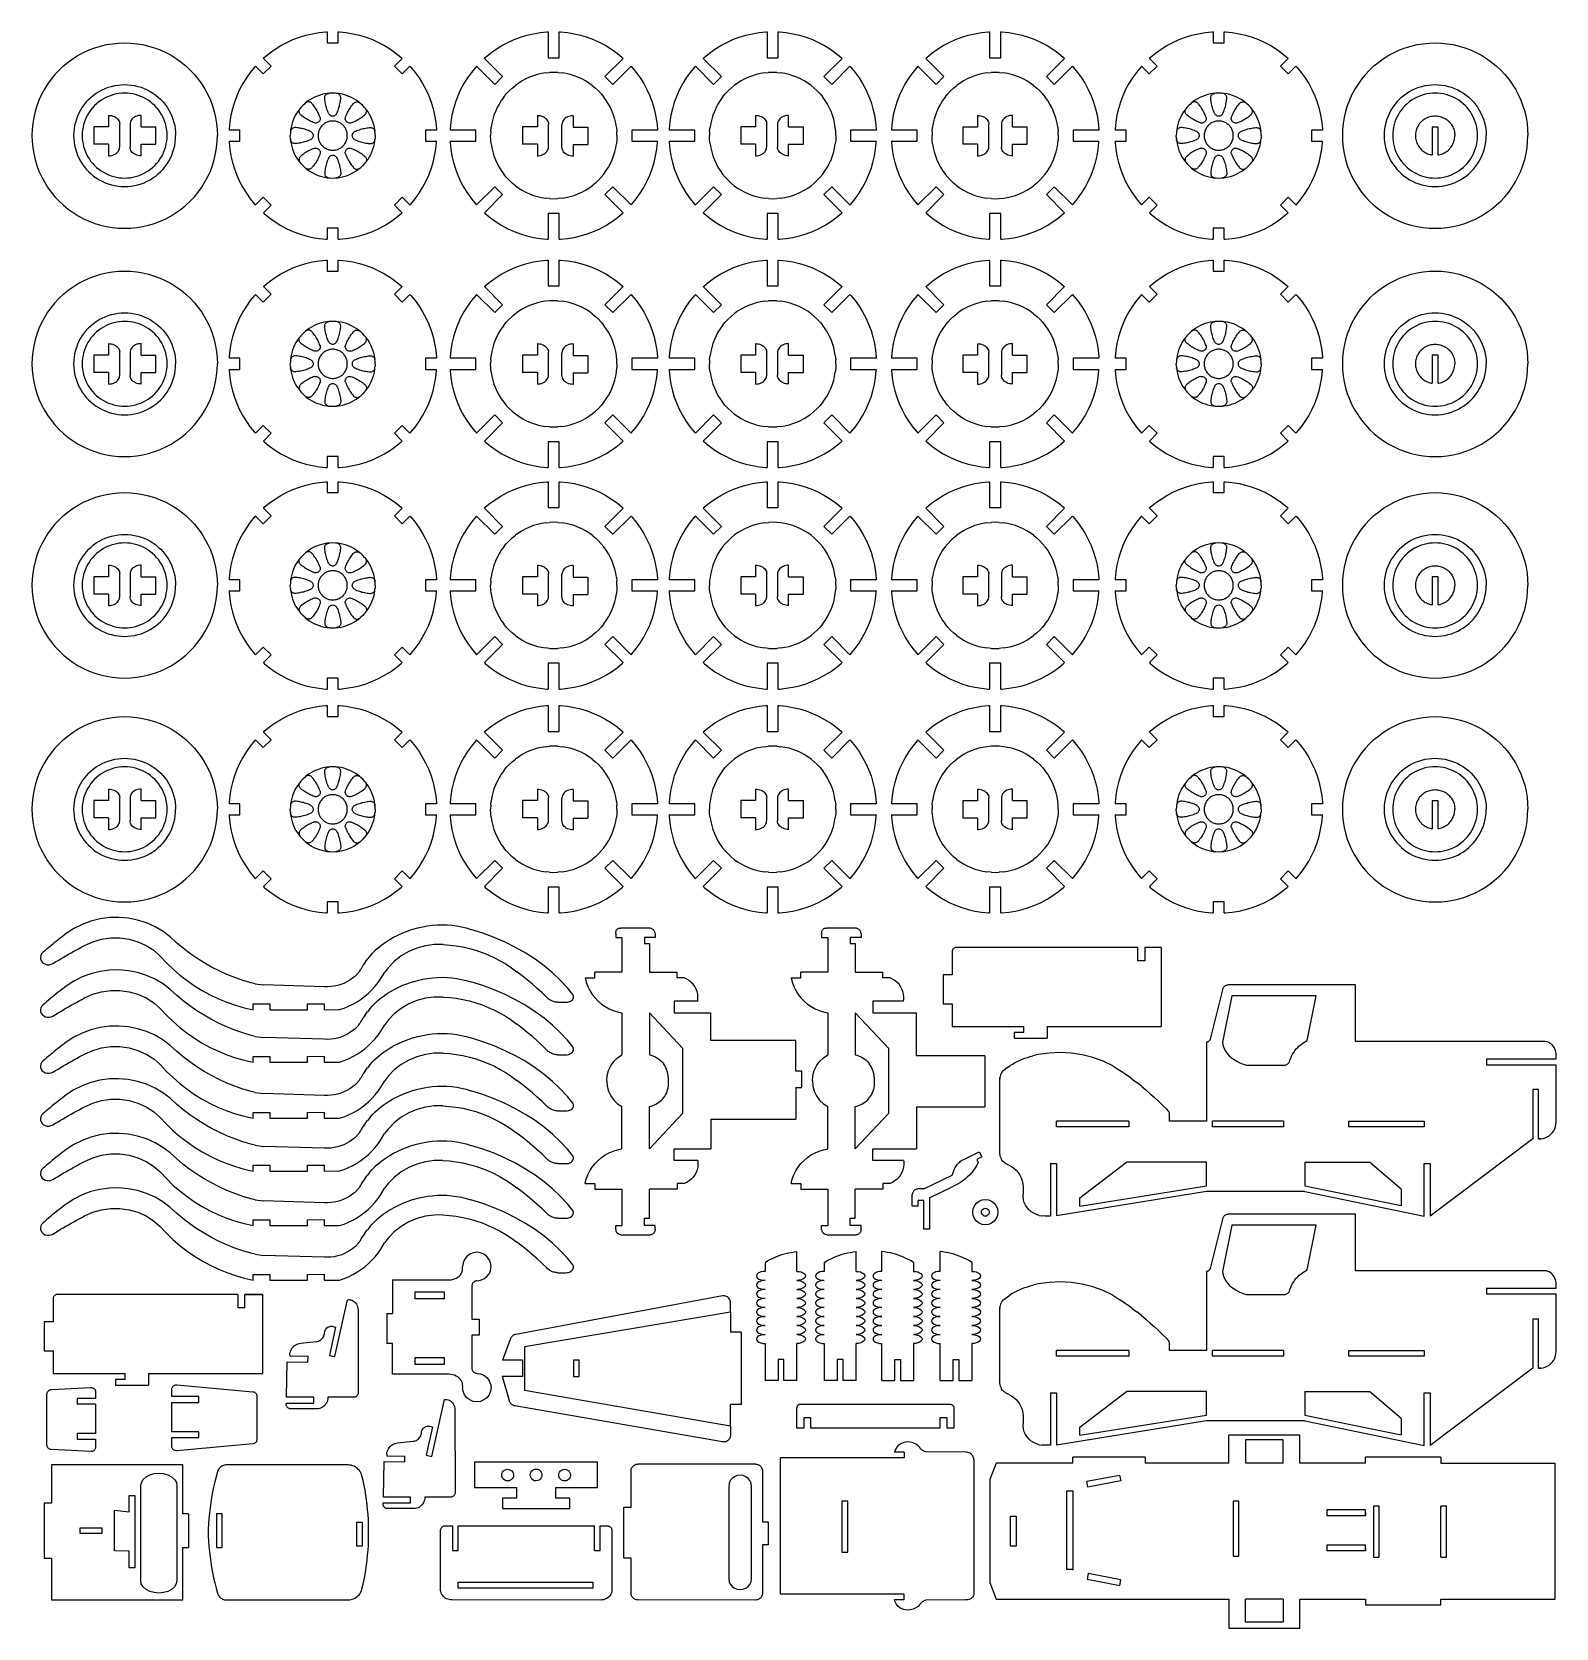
# Model space of a CAD drawing. Extents: x -264 to 264, y -276 to 276.
import ezdxf

# ---------------------------------------------------------------- set-up
doc = ezdxf.new("R2010")
doc.units = 0
doc.header["$MEASUREMENT"] = 0
doc.layers.get('0').update_dxf_attribs({"linetype": 'CONTINUOUS'})

msp = doc.modelspace()

# ---------------------------------------------------------------- linework, layer by layer
for p, q in [((144.76, 276.44), (145.19, 276.46)), ((145.19, 276.46), (145.19, 272.67)), ((-244.11, 270.22), (-242.15, 270.96)), ((-242.15, 270.96), (-240.14, 271.57)), ((-240.14, 271.57), (-238.09, 272.05)), ((-238.09, 272.05), (-236.02, 272.39)), ((-236.02, 272.39), (-233.92, 272.6)), ((-233.92, 272.6), (-231.82, 272.67)), ((-231.82, 272.67), (-229.72, 272.6)), ((-229.72, 272.6), (-227.63, 272.39)), ((-227.63, 272.39), (-225.56, 272.05)), ((-225.56, 272.05), (-223.51, 271.57)), ((-223.51, 271.57), (-221.5, 270.96)), ((-221.5, 270.96), (-219.53, 270.22)), ((-179.75, 270.46), (-177.75, 271.7)), ((-177.75, 271.7), (-175.67, 272.81)), ((-175.67, 272.81), (-173.53, 273.78)), ((-173.53, 273.78), (-171.32, 274.61)), ((-171.32, 274.61), (-169.07, 275.3)), ((-169.07, 275.3), (-166.78, 275.83)), ((-166.78, 275.83), (-164.46, 276.21)), ((-164.46, 276.21), (-162.11, 276.44)), ((-162.11, 276.44), (-161.69, 276.46)), ((-161.69, 276.46), (-161.69, 272.67)), ((-161.69, 272.67), (-157.84, 272.67)), ((-157.84, 276.46), (-157.41, 276.44)), ((-157.84, 272.67), (-157.84, 276.46)), ((-157.41, 276.44), (-155.07, 276.21)), ((-155.07, 276.21), (-152.74, 275.83)), ((-152.74, 275.83), (-150.45, 275.3)), ((-150.45, 275.3), (-148.2, 274.61)), ((-148.2, 274.61), (-146, 273.78)), ((-146, 273.78), (-143.85, 272.81)), ((-143.85, 272.81), (-141.78, 271.7)), ((-141.78, 271.7), (-139.78, 270.46)), ((-103.18, 270.46), (-101.18, 271.7)), ((-101.18, 271.7), (-99.11, 272.81)), ((-99.11, 272.81), (-96.96, 273.78)), ((-96.96, 273.78), (-94.76, 274.61)), ((-94.76, 274.61), (-92.51, 275.3)), ((-92.51, 275.3), (-90.22, 275.83)), ((-90.22, 275.83), (-87.89, 276.21)), ((-87.89, 276.21), (-85.55, 276.44)), ((-85.55, 276.44), (-85.12, 276.46)), ((-85.12, 276.46), (-85.12, 267.54)), ((-81.28, 276.46), (-80.85, 276.44)), ((-81.28, 267.54), (-81.28, 276.46)), ((-80.85, 276.44), (-78.5, 276.21)), ((-78.5, 276.21), (-76.18, 275.83)), ((-76.18, 275.83), (-73.89, 275.3)), ((-73.89, 275.3), (-71.64, 274.61)), ((-71.64, 274.61), (-69.43, 273.78)), ((-69.43, 273.78), (-67.29, 272.81)), ((-67.29, 272.81), (-65.21, 271.7)), ((-65.21, 271.7), (-63.21, 270.46)), ((-27.37, 270.46), (-25.37, 271.7)), ((-25.37, 271.7), (-23.3, 272.81)), ((-23.3, 272.81), (-21.15, 273.78)), ((-21.15, 273.78), (-18.95, 274.61)), ((-18.95, 274.61), (-16.7, 275.3)), ((-16.7, 275.3), (-14.4, 275.83)), ((-14.4, 275.83), (-12.08, 276.21)), ((-12.08, 276.21), (-9.74, 276.44)), ((-9.74, 276.44), (-9.31, 276.46)), ((-9.31, 276.46), (-9.31, 267.54)), ((-5.46, 276.46), (-5.03, 276.44)), ((-5.46, 267.54), (-5.46, 276.46)), ((-5.03, 276.44), (-2.69, 276.21)), ((-2.69, 276.21), (-0.37, 275.83)), ((-0.37, 275.83), (1.92, 275.3)), ((1.92, 275.3), (4.18, 274.61)), ((4.18, 274.61), (6.38, 273.78)), ((6.38, 273.78), (8.52, 272.81)), ((8.52, 272.81), (10.6, 271.7)), ((10.6, 271.7), (12.6, 270.46)), ((49.69, 270.46), (51.69, 271.7)), ((51.69, 271.7), (53.77, 272.81)), ((53.77, 272.81), (55.91, 273.78)), ((55.91, 273.78), (58.11, 274.61)), ((58.11, 274.61), (60.37, 275.3)), ((60.37, 275.3), (62.66, 275.83)), ((62.66, 275.83), (64.98, 276.21)), ((64.98, 276.21), (67.32, 276.44)), ((67.32, 276.44), (67.75, 276.46)), ((67.75, 276.46), (67.75, 267.54)), ((71.6, 267.54), (71.6, 276.46)), ((71.6, 276.46), (72.03, 276.44)), ((72.03, 276.44), (74.37, 276.21)), ((74.37, 276.21), (76.69, 275.83)), ((76.69, 275.83), (78.99, 275.3)), ((78.99, 275.3), (81.24, 274.61)), ((81.24, 274.61), (83.44, 273.78)), ((83.44, 273.78), (85.59, 272.81)), ((85.59, 272.81), (87.66, 271.7)), ((87.66, 271.7), (89.66, 270.46)), ((127.13, 270.46), (129.13, 271.7)), ((129.13, 271.7), (131.2, 272.81)), ((131.2, 272.81), (133.35, 273.78)), ((133.35, 273.78), (135.55, 274.61)), ((135.55, 274.61), (137.8, 275.3)), ((137.8, 275.3), (140.1, 275.83)), ((140.1, 275.83), (142.42, 276.21)), ((142.42, 276.21), (144.76, 276.44)), ((145.19, 272.67), (149.04, 272.67)), ((149.04, 276.46), (149.47, 276.44)), ((149.04, 272.67), (149.04, 276.46)), ((149.47, 276.44), (151.81, 276.21)), ((151.81, 276.21), (154.13, 275.83)), ((154.13, 275.83), (156.42, 275.3)), ((156.42, 275.3), (158.68, 274.61)), ((158.68, 274.61), (160.88, 273.78)), ((160.88, 273.78), (163.02, 272.81)), ((163.02, 272.81), (165.1, 271.7)), ((165.1, 271.7), (167.1, 270.46)), ((209.76, 270.22), (211.73, 270.96)), ((211.73, 270.96), (213.74, 271.57)), ((213.74, 271.57), (215.79, 272.05)), ((215.79, 272.05), (217.86, 272.39)), ((217.86, 272.39), (219.95, 272.6)), ((219.95, 272.6), (222.05, 272.67)), ((222.05, 272.67), (224.15, 272.6)), ((224.15, 272.6), (226.24, 272.39)), ((226.24, 272.39), (228.32, 272.05)), ((228.32, 272.05), (230.36, 271.57)), ((230.36, 271.57), (232.37, 270.96)), ((232.37, 270.96), (234.34, 270.22)), ((-253, 264.7), (-251.38, 266.03)), ((-251.38, 266.03), (-249.67, 267.26)), ((-249.67, 267.26), (-247.88, 268.36)), ((-247.88, 268.36), (-246.03, 269.36)), ((-246.03, 269.36), (-244.11, 270.22)), ((-219.53, 270.22), (-217.62, 269.36)), ((-217.62, 269.36), (-215.77, 268.36)), ((-215.77, 268.36), (-213.98, 267.26)), ((-213.98, 267.26), (-212.27, 266.03)), ((-212.27, 266.03), (-210.65, 264.7)), ((-183.79, 267.3), (-183.48, 267.6)), ((-181.11, 264.62), (-183.79, 267.3)), ((-183.48, 267.6), (-181.66, 269.09)), ((-181.66, 269.09), (-179.75, 270.46)), ((-139.78, 270.46), (-137.86, 269.09)), ((-135.73, 267.3), (-138.41, 264.62)), ((-137.86, 269.09), (-136.04, 267.6)), ((-136.04, 267.6), (-135.73, 267.3)), ((-107.23, 267.3), (-106.92, 267.6)), ((-100.92, 260.99), (-107.23, 267.3)), ((-106.92, 267.6), (-105.1, 269.09)), ((-105.1, 269.09), (-103.18, 270.46)), ((-85.12, 267.54), (-81.28, 267.54)), ((-59.17, 267.3), (-65.48, 260.99)), ((-63.21, 270.46), (-61.3, 269.09)), ((-61.3, 269.09), (-59.48, 267.6)), ((-59.48, 267.6), (-59.17, 267.3)), ((-31.42, 267.3), (-31.1, 267.6)), ((-25.11, 260.99), (-31.42, 267.3)), ((-31.1, 267.6), (-29.28, 269.09)), ((-29.28, 269.09), (-27.37, 270.46)), ((-9.31, 267.54), (-5.46, 267.54)), ((16.64, 267.3), (10.34, 260.99)), ((12.6, 270.46), (14.51, 269.09)), ((14.51, 269.09), (16.33, 267.6)), ((16.33, 267.6), (16.64, 267.3)), ((45.65, 267.3), (45.96, 267.6)), ((51.95, 260.99), (45.65, 267.3)), ((45.96, 267.6), (47.78, 269.09)), ((47.78, 269.09), (49.69, 270.46)), ((67.75, 267.54), (71.6, 267.54)), ((93.71, 267.3), (87.4, 260.99)), ((89.66, 270.46), (91.57, 269.09)), ((91.57, 269.09), (93.39, 267.6)), ((93.39, 267.6), (93.71, 267.3)), ((123.08, 267.3), (123.4, 267.6)), ((125.76, 264.62), (123.08, 267.3)), ((123.4, 267.6), (125.22, 269.09)), ((125.22, 269.09), (127.13, 270.46)), ((167.1, 270.46), (169.01, 269.09)), ((171.14, 267.3), (168.46, 264.62)), ((169.01, 269.09), (170.83, 267.6)), ((170.83, 267.6), (171.14, 267.3)), ((200.88, 264.7), (202.5, 266.03)), ((202.5, 266.03), (204.21, 267.26)), ((204.21, 267.26), (205.99, 268.36)), ((205.99, 268.36), (207.85, 269.36)), ((207.85, 269.36), (209.76, 270.22)), ((234.34, 270.22), (236.26, 269.36)), ((236.26, 269.36), (238.11, 268.36)), ((238.11, 268.36), (239.89, 267.26)), ((239.89, 267.26), (241.6, 266.03)), ((241.6, 266.03), (243.23, 264.7)), ((-257.3, 260.1), (-258.53, 258.39)), ((-255.97, 261.73), (-257.3, 260.1)), ((-254.53, 263.26), (-255.97, 261.73)), ((-254.53, 263.26), (-253, 264.7)), ((-210.65, 264.7), (-209.11, 263.26)), ((-209.11, 263.26), (-207.68, 261.73)), ((-207.68, 261.73), (-206.34, 260.1)), ((-206.34, 260.1), (-205.12, 258.39)), ((-189.67, 260.54), (-190.91, 258.54)), ((-188.3, 262.45), (-189.67, 260.54)), ((-186.81, 264.27), (-188.3, 262.45)), ((-186.51, 264.58), (-186.81, 264.27)), ((-186.51, 264.58), (-183.83, 261.9)), ((-183.83, 261.9), (-181.11, 264.62)), ((-138.41, 264.62), (-135.69, 261.9)), ((-135.69, 261.9), (-133.01, 264.58)), ((-133.01, 264.58), (-132.72, 264.27)), ((-132.72, 264.27), (-131.22, 262.45)), ((-131.22, 262.45), (-129.85, 260.54)), ((-129.85, 260.54), (-128.61, 258.54)), ((-113.11, 260.54), (-114.35, 258.54)), ((-111.74, 262.45), (-113.11, 260.54)), ((-110.24, 264.27), (-111.74, 262.45)), ((-109.95, 264.58), (-110.24, 264.27)), ((-109.95, 264.58), (-103.64, 258.27)), ((-103.64, 258.27), (-100.92, 260.99)), ((-92.87, 260.17), (-94.14, 259.49)), ((-91.57, 260.76), (-92.87, 260.17)), ((-90.23, 261.26), (-91.57, 260.76)), ((-88.86, 261.68), (-90.23, 261.26)), ((-87.47, 262), (-88.86, 261.68)), ((-86.05, 262.24), (-87.47, 262)), ((-86.05, 262.24), (-84.63, 262.38)), ((-83.2, 262.42), (-84.63, 262.38)), ((-81.77, 262.38), (-83.2, 262.42)), ((-81.77, 262.38), (-80.34, 262.24)), ((-78.93, 262), (-80.34, 262.24)), ((-77.54, 261.68), (-78.93, 262)), ((-76.17, 261.26), (-77.54, 261.68)), ((-74.83, 260.76), (-76.17, 261.26)), ((-73.52, 260.17), (-74.83, 260.76)), ((-72.26, 259.49), (-73.52, 260.17)), ((-65.48, 260.99), (-62.76, 258.27)), ((-62.76, 258.27), (-56.45, 264.58)), ((-56.45, 264.58), (-56.15, 264.27)), ((-56.15, 264.27), (-54.66, 262.45)), ((-54.66, 262.45), (-53.29, 260.54)), ((-53.29, 260.54), (-52.05, 258.54)), ((-37.29, 260.54), (-38.54, 258.54)), ((-35.92, 262.45), (-37.29, 260.54)), ((-34.43, 264.27), (-35.92, 262.45)), ((-34.14, 264.58), (-34.43, 264.27)), ((-34.14, 264.58), (-27.83, 258.27)), ((-27.83, 258.27), (-25.11, 260.99)), ((-17.06, 260.17), (-18.32, 259.49)), ((-15.76, 260.76), (-17.06, 260.17)), ((-14.42, 261.26), (-15.76, 260.76)), ((-13.05, 261.68), (-14.42, 261.26)), ((-11.65, 262), (-13.05, 261.68)), ((-10.24, 262.24), (-11.65, 262)), ((-10.24, 262.24), (-8.82, 262.38)), ((-7.39, 262.42), (-8.82, 262.38)), ((-5.96, 262.38), (-7.39, 262.42)), ((-5.96, 262.38), (-4.53, 262.24)), ((-3.12, 262), (-4.53, 262.24)), ((-1.73, 261.68), (-3.12, 262)), ((-0.36, 261.26), (-1.73, 261.68)), ((0.98, 260.76), (-0.36, 261.26)), ((2.29, 260.17), (0.98, 260.76)), ((3.55, 259.49), (2.29, 260.17)), ((10.34, 260.99), (13.06, 258.27)), ((13.06, 258.27), (19.36, 264.58)), ((19.36, 264.58), (19.66, 264.27)), ((19.66, 264.27), (21.15, 262.45)), ((21.15, 262.45), (22.52, 260.54)), ((22.52, 260.54), (23.77, 258.54)), ((39.77, 260.54), (38.52, 258.54)), ((41.14, 262.45), (39.77, 260.54)), ((42.63, 264.27), (41.14, 262.45)), ((42.93, 264.58), (42.63, 264.27)), ((42.93, 264.58), (49.23, 258.27)), ((49.23, 258.27), (51.95, 260.99)), ((60, 260.17), (58.74, 259.49)), ((61.31, 260.76), (60, 260.17)), ((62.65, 261.26), (61.31, 260.76)), ((64.01, 261.68), (62.65, 261.26)), ((65.41, 262), (64.01, 261.68)), ((66.82, 262.24), (65.41, 262)), ((66.82, 262.24), (68.25, 262.38)), ((69.68, 262.42), (68.25, 262.38)), ((71.11, 262.38), (69.68, 262.42)), ((71.11, 262.38), (72.53, 262.24)), ((73.94, 262), (72.53, 262.24)), ((75.34, 261.68), (73.94, 262)), ((76.71, 261.26), (75.34, 261.68)), ((78.05, 260.76), (76.71, 261.26)), ((79.35, 260.17), (78.05, 260.76)), ((80.61, 259.49), (79.35, 260.17)), ((87.4, 260.99), (90.12, 258.27)), ((90.12, 258.27), (96.43, 264.58)), ((96.43, 264.58), (96.72, 264.27)), ((96.72, 264.27), (98.21, 262.45)), ((98.21, 262.45), (99.58, 260.54)), ((99.58, 260.54), (100.83, 258.54)), ((117.21, 260.54), (115.96, 258.54)), ((118.58, 262.45), (117.21, 260.54)), ((120.07, 264.27), (118.58, 262.45)), ((120.36, 264.58), (120.07, 264.27)), ((120.36, 264.58), (123.04, 261.9)), ((123.04, 261.9), (125.76, 264.62)), ((168.46, 264.62), (171.18, 261.9)), ((171.18, 261.9), (173.86, 264.58)), ((173.86, 264.58), (174.16, 264.27)), ((174.16, 264.27), (175.65, 262.45)), ((175.65, 262.45), (177.02, 260.54)), ((177.02, 260.54), (178.27, 258.54)), ((196.57, 260.1), (195.35, 258.39)), ((197.9, 261.73), (196.57, 260.1)), ((199.34, 263.26), (197.9, 261.73)), ((199.34, 263.26), (200.88, 264.7)), ((243.23, 264.7), (244.76, 263.26)), ((244.76, 263.26), (246.2, 261.73)), ((246.2, 261.73), (247.53, 260.1)), ((247.53, 260.1), (248.76, 258.39)), ((-260.63, 254.76), (-261.5, 252.84)), ((-259.64, 256.61), (-260.63, 254.76)), ((-258.53, 258.39), (-259.64, 256.61)), ((-243.47, 253.83), (-242.58, 254.56)), ((-242.58, 254.56), (-241.64, 255.24)), ((-241.64, 255.24), (-240.66, 255.85)), ((-240.66, 255.85), (-239.64, 256.39)), ((-239.64, 256.39), (-238.58, 256.87)), ((-238.58, 256.87), (-237.5, 257.28)), ((-237.5, 257.28), (-236.4, 257.61)), ((-236.55, 254.47), (-237.45, 254.13)), ((-235.63, 254.75), (-236.55, 254.47)), ((-236.4, 257.61), (-235.27, 257.88)), ((-234.69, 254.97), (-235.63, 254.75)), ((-235.27, 257.88), (-234.13, 258.06)), ((-233.74, 255.13), (-234.69, 254.97)), ((-234.13, 258.06), (-232.98, 258.18)), ((-232.79, 255.22), (-233.74, 255.13)), ((-232.98, 258.18), (-231.82, 258.22)), ((-231.82, 255.25), (-232.79, 255.22)), ((-231.82, 258.22), (-230.67, 258.18)), ((-230.86, 255.22), (-231.82, 255.25)), ((-229.9, 255.13), (-230.86, 255.22)), ((-230.67, 258.18), (-229.52, 258.06)), ((-228.96, 254.97), (-229.9, 255.13)), ((-229.52, 258.06), (-228.38, 257.88)), ((-228.02, 254.75), (-228.96, 254.97)), ((-228.38, 257.88), (-227.25, 257.61)), ((-227.1, 254.47), (-228.02, 254.75)), ((-227.25, 257.61), (-226.15, 257.28)), ((-226.2, 254.13), (-227.1, 254.47)), ((-226.15, 257.28), (-225.06, 256.87)), ((-225.06, 256.87), (-224.01, 256.39)), ((-224.01, 256.39), (-222.99, 255.85)), ((-222.99, 255.85), (-222.01, 255.24)), ((-222.01, 255.24), (-221.07, 254.56)), ((-221.07, 254.56), (-220.18, 253.83)), ((-205.12, 258.39), (-204.01, 256.61)), ((-204.01, 256.61), (-203.02, 254.76)), ((-203.02, 254.76), (-202.15, 252.84)), ((-192.02, 256.46), (-192.99, 254.32)), ((-190.91, 258.54), (-192.02, 256.46)), ((-164.49, 254.47), (-165.39, 254.13)), ((-163.57, 254.75), (-164.49, 254.47)), ((-162.63, 254.97), (-163.57, 254.75)), ((-161.68, 255.13), (-162.63, 254.97)), ((-162.44, 254.19), (-162.35, 254.38)), ((-162.35, 254.38), (-162.23, 254.56)), ((-162.23, 254.56), (-162.08, 254.73)), ((-162.08, 254.73), (-161.92, 254.87)), ((-161.92, 254.87), (-161.74, 254.99)), ((-161.74, 254.99), (-161.54, 255.08)), ((-161.12, 255.18), (-161.68, 255.13)), ((-161.54, 255.08), (-161.34, 255.15)), ((-161.34, 255.15), (-161.12, 255.18)), ((-160.72, 255.22), (-161.12, 255.18)), ((-159.76, 255.25), (-160.72, 255.22)), ((-158.8, 255.22), (-159.76, 255.25)), ((-158.4, 255.18), (-158.8, 255.22)), ((-157.84, 255.13), (-158.4, 255.18)), ((-158.19, 255.15), (-158.4, 255.18)), ((-157.98, 255.08), (-158.19, 255.15)), ((-157.78, 254.99), (-157.98, 255.08)), ((-156.89, 254.97), (-157.84, 255.13)), ((-157.6, 254.87), (-157.78, 254.99)), ((-157.44, 254.73), (-157.6, 254.87)), ((-157.3, 254.56), (-157.44, 254.73)), ((-157.18, 254.38), (-157.3, 254.56)), ((-157.08, 254.19), (-157.18, 254.38)), ((-155.96, 254.75), (-156.89, 254.97)), ((-155.04, 254.47), (-155.96, 254.75)), ((-154.14, 254.13), (-155.04, 254.47)), ((-128.61, 258.54), (-127.5, 256.46)), ((-127.5, 256.46), (-126.53, 254.32)), ((-115.46, 256.46), (-116.43, 254.32)), ((-114.35, 258.54), (-115.46, 256.46)), ((-100.55, 253.87), (-99.64, 254.97)), ((-99.64, 254.97), (-98.67, 256.02)), ((-97.62, 257), (-98.67, 256.02)), ((-97.62, 257), (-96.51, 257.9)), ((-95.35, 258.74), (-96.51, 257.9)), ((-94.14, 259.49), (-95.35, 258.74)), ((-71.05, 258.74), (-72.26, 259.49)), ((-69.88, 257.9), (-71.05, 258.74)), ((-69.88, 257.9), (-68.78, 257)), ((-67.73, 256.02), (-68.78, 257)), ((-66.75, 254.97), (-67.73, 256.02)), ((-66.75, 254.97), (-65.85, 253.87)), ((-52.05, 258.54), (-50.94, 256.46)), ((-50.94, 256.46), (-49.97, 254.32)), ((-39.65, 256.46), (-40.62, 254.32)), ((-38.54, 258.54), (-39.65, 256.46)), ((-24.74, 253.87), (-23.83, 254.97)), ((-23.83, 254.97), (-22.85, 256.02)), ((-21.81, 257), (-22.85, 256.02)), ((-21.81, 257), (-20.7, 257.9)), ((-19.54, 258.74), (-20.7, 257.9)), ((-18.32, 259.49), (-19.54, 258.74)), ((4.77, 258.74), (3.55, 259.49)), ((5.93, 257.9), (4.77, 258.74)), ((7.04, 257), (5.93, 257.9)), ((8.08, 256.02), (7.04, 257)), ((9.06, 254.97), (8.08, 256.02)), ((9.06, 254.97), (9.97, 253.87)), ((23.77, 258.54), (24.87, 256.46)), ((24.87, 256.46), (25.85, 254.32)), ((37.41, 256.46), (36.44, 254.32)), ((38.52, 258.54), (37.41, 256.46)), ((52.32, 253.87), (53.23, 254.97)), ((53.23, 254.97), (54.21, 256.02)), ((55.25, 257), (54.21, 256.02)), ((55.25, 257), (56.36, 257.9)), ((57.52, 258.74), (56.36, 257.9)), ((58.74, 259.49), (57.52, 258.74)), ((81.83, 258.74), (80.61, 259.49)), ((82.99, 257.9), (81.83, 258.74)), ((82.99, 257.9), (84.1, 257)), ((85.14, 256.02), (84.1, 257)), ((86.12, 254.97), (85.14, 256.02)), ((86.12, 254.97), (87.03, 253.87)), ((100.83, 258.54), (101.94, 256.46)), ((101.94, 256.46), (102.91, 254.32)), ((114.85, 256.46), (113.88, 254.32)), ((115.96, 258.54), (114.85, 256.46)), ((142.39, 254.47), (141.49, 254.13)), ((143.31, 254.75), (142.39, 254.47)), ((144.25, 254.97), (143.31, 254.75)), ((145.19, 255.13), (144.25, 254.97)), ((144.44, 254.19), (144.53, 254.38)), ((144.53, 254.38), (144.65, 254.56)), ((144.65, 254.56), (144.79, 254.73)), ((144.79, 254.73), (144.95, 254.87)), ((144.95, 254.87), (145.14, 254.99)), ((145.14, 254.99), (145.33, 255.08)), ((145.75, 255.18), (145.19, 255.13)), ((145.33, 255.08), (145.54, 255.15)), ((145.54, 255.15), (145.75, 255.18)), ((146.15, 255.22), (145.75, 255.18)), ((147.11, 255.25), (146.15, 255.22)), ((148.08, 255.22), (147.11, 255.25)), ((148.47, 255.18), (148.08, 255.22)), ((149.03, 255.13), (148.47, 255.18)), ((148.69, 255.15), (148.47, 255.18)), ((148.9, 255.08), (148.69, 255.15)), ((149.09, 254.99), (148.9, 255.08)), ((149.98, 254.97), (149.03, 255.13)), ((149.27, 254.87), (149.09, 254.99)), ((149.44, 254.73), (149.27, 254.87)), ((149.58, 254.56), (149.44, 254.73)), ((149.7, 254.38), (149.58, 254.56)), ((149.79, 254.19), (149.7, 254.38)), ((150.92, 254.75), (149.98, 254.97)), ((151.84, 254.47), (150.92, 254.75)), ((152.74, 254.13), (151.84, 254.47)), ((178.27, 258.54), (179.37, 256.46)), ((179.37, 256.46), (180.35, 254.32)), ((193.25, 254.76), (192.38, 252.84)), ((194.24, 256.61), (193.25, 254.76)), ((195.35, 258.39), (194.24, 256.61)), ((210.4, 253.83), (211.3, 254.56)), ((211.3, 254.56), (212.24, 255.24)), ((212.24, 255.24), (213.22, 255.85)), ((213.22, 255.85), (214.24, 256.39)), ((214.24, 256.39), (215.29, 256.87)), ((215.29, 256.87), (216.37, 257.28)), ((216.37, 257.28), (217.48, 257.61)), ((217.33, 254.47), (216.42, 254.13)), ((218.25, 254.75), (217.33, 254.47)), ((217.48, 257.61), (218.6, 257.88)), ((219.18, 254.97), (218.25, 254.75)), ((218.6, 257.88), (219.75, 258.06)), ((220.13, 255.13), (219.18, 254.97)), ((219.75, 258.06), (220.9, 258.18)), ((221.09, 255.22), (220.13, 255.13)), ((220.9, 258.18), (222.05, 258.22)), ((222.05, 255.25), (221.09, 255.22)), ((222.05, 258.22), (223.21, 258.18)), ((223.01, 255.22), (222.05, 255.25)), ((223.97, 255.13), (223.01, 255.22)), ((223.21, 258.18), (224.36, 258.06)), ((224.92, 254.97), (223.97, 255.13)), ((224.36, 258.06), (225.5, 257.88)), ((225.86, 254.75), (224.92, 254.97)), ((225.5, 257.88), (226.62, 257.61)), ((226.78, 254.47), (225.86, 254.75)), ((226.62, 257.61), (227.73, 257.28)), ((227.68, 254.13), (226.78, 254.47)), ((227.73, 257.28), (228.81, 256.87)), ((228.81, 256.87), (229.86, 256.39)), ((229.86, 256.39), (230.88, 255.85)), ((230.88, 255.85), (231.86, 255.24)), ((231.86, 255.24), (232.8, 254.56)), ((232.8, 254.56), (233.7, 253.83)), ((248.76, 258.39), (249.86, 256.61)), ((249.86, 256.61), (250.86, 254.76)), ((250.86, 254.76), (251.72, 252.84)), ((-262.85, 248.86), (-263.32, 246.82)), ((-262.24, 250.87), (-262.85, 248.86)), ((-261.5, 252.84), (-262.24, 250.87)), ((-247.12, 249.38), (-247.67, 248.36)), ((-246.51, 250.36), (-247.12, 249.38)), ((-245.84, 251.3), (-246.51, 250.36)), ((-245.1, 252.2), (-245.84, 251.3)), ((-244.31, 253.04), (-245.1, 252.2)), ((-244.31, 253.04), (-243.47, 253.83)), ((-243.49, 249.5), (-244.05, 248.72)), ((-242.88, 250.24), (-243.49, 249.5)), ((-242.22, 250.95), (-242.88, 250.24)), ((-241.52, 251.6), (-242.22, 250.95)), ((-240.77, 252.21), (-241.52, 251.6)), ((-239.99, 252.78), (-240.77, 252.21)), ((-239.18, 253.28), (-239.99, 252.78)), ((-238.33, 253.74), (-239.18, 253.28)), ((-237.45, 254.13), (-238.33, 253.74)), ((-225.32, 253.74), (-226.2, 254.13)), ((-224.47, 253.28), (-225.32, 253.74)), ((-223.66, 252.78), (-224.47, 253.28)), ((-222.87, 252.21), (-223.66, 252.78)), ((-222.13, 251.6), (-222.87, 252.21)), ((-221.43, 250.95), (-222.13, 251.6)), ((-220.77, 250.24), (-221.43, 250.95)), ((-220.16, 249.5), (-220.77, 250.24)), ((-220.18, 253.83), (-219.33, 253.04)), ((-219.6, 248.72), (-220.16, 249.5)), ((-219.33, 253.04), (-218.54, 252.2)), ((-218.54, 252.2), (-217.81, 251.3)), ((-217.81, 251.3), (-217.14, 250.36)), ((-217.14, 250.36), (-216.53, 249.38)), ((-216.53, 249.38), (-215.98, 248.36)), ((-202.15, 252.84), (-201.41, 250.87)), ((-201.41, 250.87), (-200.8, 248.86)), ((-200.8, 248.86), (-200.32, 246.82)), ((-194.51, 249.86), (-195.04, 247.57)), ((-193.82, 252.11), (-194.51, 249.86)), ((-192.99, 254.32), (-193.82, 252.11)), ((-171.43, 249.5), (-171.99, 248.72)), ((-171.07, 249.93), (-171.43, 249.5)), ((-171.43, 248.93), (-171.41, 249.15)), ((-171.41, 248.72), (-171.43, 248.93)), ((-171.41, 249.15), (-171.37, 249.36)), ((-171.37, 249.36), (-171.3, 249.57)), ((-171.3, 249.57), (-171.2, 249.76)), ((-171.2, 249.76), (-171.07, 249.93)), ((-170.82, 250.24), (-171.07, 249.93)), ((-170.82, 250.24), (-170.16, 250.95)), ((-169.46, 251.6), (-170.16, 250.95)), ((-169.15, 251.86), (-169.46, 251.6)), ((-168.71, 252.21), (-169.15, 251.86)), ((-168.97, 251.98), (-169.15, 251.86)), ((-168.78, 252.09), (-168.97, 251.98)), ((-168.57, 252.16), (-168.78, 252.09)), ((-167.93, 252.78), (-168.71, 252.21)), ((-168.36, 252.2), (-168.57, 252.16)), ((-168.14, 252.22), (-168.36, 252.2)), ((-167.93, 252.2), (-168.14, 252.22)), ((-167.11, 253.28), (-167.93, 252.78)), ((-167.71, 252.16), (-167.93, 252.2)), ((-167.51, 252.09), (-167.71, 252.16)), ((-167.32, 251.99), (-167.51, 252.09)), ((-167.14, 251.86), (-167.32, 251.99)), ((-166.98, 251.71), (-167.14, 251.86)), ((-166.26, 253.74), (-167.11, 253.28)), ((-166.85, 251.54), (-166.98, 251.71)), ((-166.56, 251.19), (-166.85, 251.54)), ((-166.28, 250.84), (-166.56, 251.19)), ((-166.02, 250.47), (-166.28, 250.84)), ((-165.39, 254.13), (-166.26, 253.74)), ((-165.77, 250.1), (-166.02, 250.47)), ((-165.52, 249.72), (-165.77, 250.1)), ((-165.29, 249.33), (-165.52, 249.72)), ((-165.07, 248.93), (-165.29, 249.33)), ((-164.86, 248.53), (-165.07, 248.93)), ((-162.55, 253.55), (-162.54, 253.77)), ((-162.53, 253.33), (-162.55, 253.55)), ((-162.54, 253.77), (-162.51, 253.98)), ((-162.48, 252.88), (-162.53, 253.33)), ((-162.51, 253.98), (-162.44, 254.19)), ((-162.42, 252.44), (-162.48, 252.88)), ((-162.35, 251.99), (-162.42, 252.44)), ((-162.27, 251.55), (-162.35, 251.99)), ((-162.17, 251.11), (-162.27, 251.55)), ((-162.06, 250.67), (-162.17, 251.11)), ((-161.93, 250.23), (-162.06, 250.67)), ((-161.8, 249.8), (-161.93, 250.23)), ((-161.65, 249.38), (-161.8, 249.8)), ((-161.48, 248.95), (-161.65, 249.38)), ((-161.31, 248.54), (-161.48, 248.95)), ((-158.21, 248.54), (-158.04, 248.95)), ((-158.04, 248.95), (-157.88, 249.38)), ((-157.88, 249.38), (-157.73, 249.8)), ((-157.73, 249.8), (-157.59, 250.23)), ((-157.59, 250.23), (-157.47, 250.67)), ((-157.47, 250.67), (-157.36, 251.11)), ((-157.36, 251.11), (-157.26, 251.55)), ((-157.26, 251.55), (-157.17, 251.99)), ((-157.17, 251.99), (-157.1, 252.44)), ((-157.1, 252.44), (-157.04, 252.88)), ((-157.02, 253.98), (-157.08, 254.19)), ((-157.04, 252.88), (-157, 253.33)), ((-156.98, 253.77), (-157.02, 253.98)), ((-157, 253.33), (-156.97, 253.55)), ((-156.97, 253.55), (-156.98, 253.77)), ((-154.66, 248.53), (-154.45, 248.93)), ((-154.45, 248.93), (-154.23, 249.33)), ((-154.23, 249.33), (-154, 249.72)), ((-153.26, 253.74), (-154.14, 254.13)), ((-154, 249.72), (-153.76, 250.1)), ((-153.76, 250.1), (-153.5, 250.47)), ((-153.5, 250.47), (-153.24, 250.84)), ((-152.41, 253.28), (-153.26, 253.74)), ((-153.24, 250.84), (-152.96, 251.19)), ((-152.96, 251.19), (-152.68, 251.54)), ((-152.68, 251.54), (-152.54, 251.71)), ((-152.54, 251.71), (-152.38, 251.86)), ((-151.59, 252.78), (-152.41, 253.28)), ((-152.38, 251.86), (-152.21, 251.99)), ((-152.21, 251.99), (-152.01, 252.09)), ((-152.01, 252.09), (-151.81, 252.16)), ((-151.81, 252.16), (-151.6, 252.2)), ((-151.6, 252.2), (-151.38, 252.22)), ((-150.81, 252.21), (-151.59, 252.78)), ((-151.38, 252.22), (-151.16, 252.2)), ((-151.16, 252.2), (-150.95, 252.16)), ((-150.95, 252.16), (-150.75, 252.09)), ((-150.38, 251.86), (-150.81, 252.21)), ((-150.75, 252.09), (-150.55, 251.98)), ((-150.55, 251.98), (-150.38, 251.86)), ((-150.07, 251.6), (-150.38, 251.86)), ((-149.37, 250.95), (-150.07, 251.6)), ((-148.71, 250.24), (-149.37, 250.95)), ((-148.45, 249.93), (-148.71, 250.24)), ((-148.1, 249.5), (-148.45, 249.93)), ((-148.33, 249.76), (-148.45, 249.93)), ((-148.23, 249.57), (-148.33, 249.76)), ((-148.15, 249.36), (-148.23, 249.57)), ((-148.11, 249.15), (-148.15, 249.36)), ((-148.09, 248.93), (-148.11, 249.15)), ((-148.11, 248.72), (-148.09, 248.93)), ((-147.54, 248.72), (-148.1, 249.5)), ((-126.53, 254.32), (-125.7, 252.11)), ((-125.7, 252.11), (-125.02, 249.86)), ((-125.02, 249.86), (-124.48, 247.57)), ((-117.94, 249.86), (-118.48, 247.57)), ((-117.26, 252.11), (-117.94, 249.86)), ((-116.43, 254.32), (-117.26, 252.11)), ((-103.41, 248.92), (-103.91, 247.58)), ((-102.82, 250.23), (-103.41, 248.92)), ((-102.14, 251.49), (-102.82, 250.23)), ((-101.39, 252.7), (-102.14, 251.49)), ((-100.55, 253.87), (-101.39, 252.7)), ((-65.01, 252.7), (-65.85, 253.87)), ((-64.26, 251.49), (-65.01, 252.7)), ((-63.58, 250.23), (-64.26, 251.49)), ((-62.99, 248.92), (-63.58, 250.23)), ((-62.49, 247.58), (-62.99, 248.92)), ((-49.97, 254.32), (-49.14, 252.11)), ((-49.14, 252.11), (-48.45, 249.86)), ((-48.45, 249.86), (-47.92, 247.57)), ((-42.13, 249.86), (-42.67, 247.57)), ((-41.45, 252.11), (-42.13, 249.86)), ((-40.62, 254.32), (-41.45, 252.11)), ((-27.59, 248.92), (-28.1, 247.58)), ((-27, 250.23), (-27.59, 248.92)), ((-26.33, 251.49), (-27, 250.23)), ((-25.57, 252.7), (-26.33, 251.49)), ((-24.74, 253.87), (-25.57, 252.7)), ((10.8, 252.7), (9.97, 253.87)), ((11.56, 251.49), (10.8, 252.7)), ((12.23, 250.23), (11.56, 251.49)), ((12.82, 248.92), (12.23, 250.23)), ((13.33, 247.58), (12.82, 248.92)), ((25.85, 254.32), (26.68, 252.11)), ((26.68, 252.11), (27.36, 249.86)), ((27.36, 249.86), (27.89, 247.57)), ((34.93, 249.86), (34.4, 247.57)), ((35.61, 252.11), (34.93, 249.86)), ((36.44, 254.32), (35.61, 252.11)), ((49.47, 248.92), (48.96, 247.58)), ((50.06, 250.23), (49.47, 248.92)), ((50.73, 251.49), (50.06, 250.23)), ((51.49, 252.7), (50.73, 251.49)), ((52.32, 253.87), (51.49, 252.7)), ((87.86, 252.7), (87.03, 253.87)), ((88.62, 251.49), (87.86, 252.7)), ((89.29, 250.23), (88.62, 251.49)), ((89.88, 248.92), (89.29, 250.23)), ((90.39, 247.58), (89.88, 248.92)), ((102.91, 254.32), (103.74, 252.11)), ((103.74, 252.11), (104.42, 249.86)), ((104.42, 249.86), (104.96, 247.57)), ((112.37, 249.86), (111.83, 247.57)), ((113.05, 252.11), (112.37, 249.86)), ((113.88, 254.32), (113.05, 252.11)), ((135.45, 249.5), (134.89, 248.72)), ((135.81, 249.93), (135.45, 249.5)), ((135.45, 248.93), (135.46, 249.15)), ((135.46, 248.72), (135.45, 248.93)), ((135.46, 249.15), (135.51, 249.36)), ((135.51, 249.36), (135.58, 249.57)), ((135.58, 249.57), (135.68, 249.76)), ((135.68, 249.76), (135.81, 249.93)), ((136.06, 250.24), (135.81, 249.93)), ((136.06, 250.24), (136.72, 250.95)), ((137.42, 251.6), (136.72, 250.95)), ((137.73, 251.86), (137.42, 251.6)), ((138.16, 252.21), (137.73, 251.86)), ((137.91, 251.98), (137.73, 251.86)), ((138.1, 252.09), (137.91, 251.98)), ((138.3, 252.16), (138.1, 252.09)), ((138.95, 252.78), (138.16, 252.21)), ((138.52, 252.2), (138.3, 252.16)), ((138.73, 252.22), (138.52, 252.2)), ((138.95, 252.2), (138.73, 252.22)), ((139.76, 253.28), (138.95, 252.78)), ((139.16, 252.16), (138.95, 252.2)), ((139.37, 252.09), (139.16, 252.16)), ((139.56, 251.99), (139.37, 252.09)), ((139.74, 251.86), (139.56, 251.99)), ((139.89, 251.71), (139.74, 251.86)), ((140.61, 253.74), (139.76, 253.28)), ((140.03, 251.54), (139.89, 251.71)), ((140.32, 251.19), (140.03, 251.54)), ((140.59, 250.84), (140.32, 251.19)), ((140.86, 250.47), (140.59, 250.84)), ((141.49, 254.13), (140.61, 253.74)), ((141.11, 250.1), (140.86, 250.47)), ((141.35, 249.72), (141.11, 250.1)), ((141.58, 249.33), (141.35, 249.72)), ((141.8, 248.93), (141.58, 249.33)), ((142.01, 248.53), (141.8, 248.93)), ((144.33, 253.77), (144.37, 253.98)), ((144.33, 253.55), (144.33, 253.77)), ((144.35, 253.33), (144.33, 253.55)), ((144.39, 252.88), (144.35, 253.33)), ((144.37, 253.98), (144.44, 254.19)), ((144.45, 252.44), (144.39, 252.88)), ((144.52, 251.99), (144.45, 252.44)), ((144.61, 251.55), (144.52, 251.99)), ((144.71, 251.11), (144.61, 251.55)), ((144.82, 250.67), (144.71, 251.11)), ((144.94, 250.23), (144.82, 250.67)), ((145.08, 249.8), (144.94, 250.23)), ((145.23, 249.38), (145.08, 249.8)), ((145.39, 248.95), (145.23, 249.38)), ((145.57, 248.54), (145.39, 248.95)), ((148.66, 248.54), (148.84, 248.95)), ((148.84, 248.95), (149, 249.38)), ((149, 249.38), (149.15, 249.8)), ((149.15, 249.8), (149.28, 250.23)), ((149.28, 250.23), (149.41, 250.67)), ((149.41, 250.67), (149.52, 251.11)), ((149.52, 251.11), (149.62, 251.55)), ((149.62, 251.55), (149.7, 251.99)), ((149.7, 251.99), (149.77, 252.44)), ((149.77, 252.44), (149.83, 252.88)), ((149.86, 253.98), (149.79, 254.19)), ((149.83, 252.88), (149.88, 253.33)), ((149.89, 253.77), (149.86, 253.98)), ((149.88, 253.33), (149.9, 253.55)), ((149.9, 253.55), (149.89, 253.77)), ((152.22, 248.53), (152.42, 248.93)), ((152.42, 248.93), (152.64, 249.33)), ((152.64, 249.33), (152.88, 249.72)), ((153.62, 253.74), (152.74, 254.13)), ((152.88, 249.72), (153.12, 250.1)), ((153.12, 250.1), (153.37, 250.47)), ((153.37, 250.47), (153.64, 250.84)), ((154.46, 253.28), (153.62, 253.74)), ((153.64, 250.84), (153.91, 251.19)), ((153.91, 251.19), (154.2, 251.54)), ((154.2, 251.54), (154.33, 251.71)), ((154.33, 251.71), (154.49, 251.86)), ((155.28, 252.78), (154.46, 253.28)), ((154.49, 251.86), (154.67, 251.99)), ((154.67, 251.99), (154.86, 252.09)), ((154.86, 252.09), (155.07, 252.16)), ((155.07, 252.16), (155.28, 252.2)), ((156.06, 252.21), (155.28, 252.78)), ((155.28, 252.2), (155.5, 252.22)), ((155.5, 252.22), (155.71, 252.2)), ((155.71, 252.2), (155.92, 252.16)), ((155.92, 252.16), (156.13, 252.09)), ((156.5, 251.86), (156.06, 252.21)), ((156.13, 252.09), (156.32, 251.98)), ((156.32, 251.98), (156.5, 251.86)), ((156.81, 251.6), (156.5, 251.86)), ((157.51, 250.95), (156.81, 251.6)), ((158.17, 250.24), (157.51, 250.95)), ((158.42, 249.93), (158.17, 250.24)), ((158.78, 249.5), (158.42, 249.93)), ((158.55, 249.76), (158.42, 249.93)), ((158.65, 249.57), (158.55, 249.76)), ((158.72, 249.36), (158.65, 249.57)), ((158.77, 249.15), (158.72, 249.36)), ((158.78, 248.93), (158.77, 249.15)), ((158.77, 248.72), (158.78, 248.93)), ((159.34, 248.72), (158.78, 249.5)), ((180.35, 254.32), (181.18, 252.11)), ((181.18, 252.11), (181.86, 249.86)), ((181.86, 249.86), (182.39, 247.57)), ((191.03, 248.86), (190.55, 246.82)), ((191.64, 250.87), (191.03, 248.86)), ((192.38, 252.84), (191.64, 250.87)), ((206.75, 249.38), (206.21, 248.36)), ((207.36, 250.36), (206.75, 249.38)), ((208.04, 251.3), (207.36, 250.36)), ((208.77, 252.2), (208.04, 251.3)), ((209.56, 253.04), (208.77, 252.2)), ((209.56, 253.04), (210.4, 253.83)), ((210.39, 249.5), (209.83, 248.72)), ((211, 250.24), (210.39, 249.5)), ((211.66, 250.95), (211, 250.24)), ((212.36, 251.6), (211.66, 250.95)), ((213.1, 252.21), (212.36, 251.6)), ((213.88, 252.78), (213.1, 252.21)), ((214.7, 253.28), (213.88, 252.78)), ((215.55, 253.74), (214.7, 253.28)), ((216.42, 254.13), (215.55, 253.74)), ((228.55, 253.74), (227.68, 254.13)), ((229.4, 253.28), (228.55, 253.74)), ((230.22, 252.78), (229.4, 253.28)), ((231, 252.21), (230.22, 252.78)), ((231.74, 251.6), (231, 252.21)), ((232.45, 250.95), (231.74, 251.6)), ((233.1, 250.24), (232.45, 250.95)), ((233.72, 249.5), (233.1, 250.24)), ((233.7, 253.83), (234.54, 253.04)), ((234.28, 248.72), (233.72, 249.5)), ((234.54, 253.04), (235.33, 252.2)), ((235.33, 252.2), (236.06, 251.3)), ((236.06, 251.3), (236.74, 250.36)), ((236.74, 250.36), (237.35, 249.38)), ((237.35, 249.38), (237.89, 248.36)), ((251.72, 252.84), (252.46, 250.87)), ((252.46, 250.87), (253.07, 248.86)), ((253.07, 248.86), (253.55, 246.82)), ((-263.67, 244.74), (-263.87, 242.65)), ((-263.32, 246.82), (-263.67, 244.74)), ((-249.15, 244), (-249.34, 242.86)), ((-248.89, 245.12), (-249.15, 244)), ((-248.55, 246.23), (-248.89, 245.12)), ((-248.14, 247.31), (-248.55, 246.23)), ((-247.67, 248.36), (-248.14, 247.31)), ((-246.24, 243.42), (-246.4, 242.47)), ((-246.03, 244.36), (-246.24, 243.42)), ((-245.75, 245.28), (-246.03, 244.36)), ((-245.41, 246.18), (-245.75, 245.28)), ((-245.01, 247.05), (-245.41, 246.18)), ((-244.56, 247.9), (-245.01, 247.05)), ((-244.05, 248.72), (-244.56, 247.9)), ((-237.38, 243.55), (-242.51, 243.55)), ((-242.51, 243.55), (-242.51, 237.55)), ((-237.38, 247.55), (-237.38, 243.55)), ((-237.38, 247.55), (-236.88, 247.53)), ((-236.88, 247.53), (-236.38, 247.45)), ((-236.38, 247.45), (-235.91, 247.32)), ((-235.91, 247.32), (-235.45, 247.15)), ((-235.45, 247.15), (-235.04, 246.93)), ((-235.04, 246.93), (-234.66, 246.67)), ((-234.66, 246.67), (-234.33, 246.37)), ((-234.33, 246.37), (-234.05, 246.04)), ((-234.05, 246.04), (-233.82, 245.69)), ((-233.82, 245.69), (-233.66, 245.31)), ((-233.66, 245.31), (-233.56, 244.92)), ((-233.56, 244.92), (-233.53, 244.53)), ((-233.53, 236.63), (-233.53, 244.53)), ((-229.93, 244.87), (-229.96, 244.47)), ((-229.96, 244.47), (-229.96, 236.57)), ((-229.83, 245.27), (-229.93, 244.87)), ((-229.67, 245.65), (-229.83, 245.27)), ((-229.45, 246.01), (-229.67, 245.65)), ((-229.17, 246.35), (-229.45, 246.01)), ((-228.84, 246.65), (-229.17, 246.35)), ((-228.46, 246.91), (-228.84, 246.65)), ((-228.04, 247.14), (-228.46, 246.91)), ((-227.59, 247.32), (-228.04, 247.14)), ((-227.11, 247.45), (-227.59, 247.32)), ((-226.62, 247.52), (-227.11, 247.45)), ((-226.11, 247.55), (-226.62, 247.52)), ((-226.11, 243.55), (-226.11, 247.55)), ((-226.11, 243.55), (-220.98, 243.55)), ((-220.98, 237.55), (-220.98, 243.55)), ((-219.09, 247.9), (-219.6, 248.72)), ((-218.64, 247.05), (-219.09, 247.9)), ((-218.24, 246.18), (-218.64, 247.05)), ((-217.9, 245.28), (-218.24, 246.18)), ((-217.62, 244.36), (-217.9, 245.28)), ((-217.4, 243.42), (-217.62, 244.36)), ((-217.25, 242.47), (-217.4, 243.42)), ((-215.98, 248.36), (-215.5, 247.31)), ((-215.5, 247.31), (-215.1, 246.23)), ((-215.1, 246.23), (-214.76, 245.12)), ((-214.76, 245.12), (-214.5, 244)), ((-214.5, 244), (-214.31, 242.86)), ((-200.32, 246.82), (-199.98, 244.74)), ((-199.98, 244.74), (-199.78, 242.65)), ((-195.42, 245.25), (-195.66, 242.9)), ((-195.04, 247.57), (-195.42, 245.25)), ((-174.18, 243.42), (-174.34, 242.47)), ((-173.96, 244.36), (-174.18, 243.42)), ((-173.68, 245.28), (-173.96, 244.36)), ((-173.34, 246.18), (-173.68, 245.28)), ((-173.19, 243.29), (-173.4, 243.23)), ((-172.95, 247.05), (-173.34, 246.18)), ((-172.98, 243.33), (-173.19, 243.29)), ((-172.76, 243.34), (-172.98, 243.33)), ((-172.49, 247.9), (-172.95, 247.05)), ((-172.54, 243.32), (-172.76, 243.34)), ((-172.09, 243.27), (-172.54, 243.32)), ((-171.99, 248.72), (-172.49, 247.9)), ((-171.37, 248.5), (-171.41, 248.72)), ((-171.3, 248.3), (-171.37, 248.5)), ((-171.2, 248.11), (-171.3, 248.3)), ((-171.07, 247.93), (-171.2, 248.11)), ((-170.92, 247.77), (-171.07, 247.93)), ((-170.76, 247.63), (-170.92, 247.77)), ((-170.41, 247.35), (-170.76, 247.63)), ((-170.05, 247.07), (-170.41, 247.35)), ((-169.68, 246.81), (-170.05, 247.07)), ((-169.31, 246.56), (-169.68, 246.81)), ((-168.93, 246.31), (-169.31, 246.56)), ((-168.54, 246.08), (-168.93, 246.31)), ((-168.14, 245.86), (-168.54, 246.08)), ((-167.74, 245.65), (-168.14, 245.86)), ((-167.33, 245.46), (-167.74, 245.65)), ((-166.92, 245.28), (-167.33, 245.46)), ((-166.5, 245.1), (-166.92, 245.28)), ((-166.08, 244.95), (-166.5, 245.1)), ((-165.81, 244.9), (-166.08, 244.95)), ((-165.54, 244.9), (-165.81, 244.9)), ((-165.27, 244.95), (-165.54, 244.9)), ((-165.01, 245.04), (-165.27, 244.95)), ((-164.77, 245.18), (-165.01, 245.04)), ((-164.67, 248.12), (-164.86, 248.53)), ((-164.56, 245.35), (-164.77, 245.18)), ((-164.49, 247.71), (-164.67, 248.12)), ((-164.39, 245.56), (-164.56, 245.35)), ((-164.31, 247.29), (-164.49, 247.71)), ((-164.25, 245.8), (-164.39, 245.56)), ((-164.16, 246.87), (-164.31, 247.29)), ((-164.16, 246.06), (-164.25, 245.8)), ((-164.16, 246.87), (-164.11, 246.6)), ((-164.11, 246.33), (-164.16, 246.06)), ((-163.96, 243.36), (-164.13, 243.08)), ((-164.11, 246.6), (-164.11, 246.33)), ((-163.77, 243.63), (-163.96, 243.36)), ((-163.56, 243.88), (-163.77, 243.63)), ((-163.33, 244.12), (-163.56, 243.88)), ((-163.09, 244.35), (-163.33, 244.12)), ((-162.84, 244.56), (-163.09, 244.35)), ((-162.57, 244.75), (-162.84, 244.56)), ((-162.29, 244.92), (-162.57, 244.75)), ((-161.99, 245.08), (-162.29, 244.92)), ((-161.69, 245.22), (-161.99, 245.08)), ((-161.38, 245.33), (-161.69, 245.22)), ((-161.07, 245.43), (-161.38, 245.33)), ((-161.12, 248.13), (-161.31, 248.54)), ((-161.12, 248.13), (-160.96, 247.9)), ((-160.75, 245.5), (-161.07, 245.43)), ((-160.96, 247.9), (-160.77, 247.71)), ((-160.77, 247.71), (-160.55, 247.55)), ((-160.42, 245.56), (-160.75, 245.5)), ((-160.55, 247.55), (-160.3, 247.43)), ((-160.09, 245.59), (-160.42, 245.56)), ((-160.3, 247.43), (-160.03, 247.36)), ((-159.76, 245.6), (-160.09, 245.59)), ((-160.03, 247.36), (-159.76, 247.34)), ((-159.76, 247.34), (-159.49, 247.36)), ((-159.43, 245.59), (-159.76, 245.6)), ((-159.49, 247.36), (-159.22, 247.43)), ((-159.1, 245.56), (-159.43, 245.59)), ((-159.22, 247.43), (-158.98, 247.55)), ((-158.78, 245.5), (-159.1, 245.56)), ((-158.98, 247.55), (-158.75, 247.71)), ((-158.45, 245.43), (-158.78, 245.5)), ((-158.75, 247.71), (-158.56, 247.9)), ((-158.56, 247.9), (-158.4, 248.13)), ((-158.14, 245.33), (-158.45, 245.43)), ((-158.4, 248.13), (-158.21, 248.54)), ((-157.83, 245.22), (-158.14, 245.33)), ((-157.53, 245.08), (-157.83, 245.22)), ((-157.24, 244.92), (-157.53, 245.08)), ((-156.96, 244.75), (-157.24, 244.92)), ((-156.69, 244.56), (-156.96, 244.75)), ((-156.43, 244.35), (-156.69, 244.56)), ((-156.19, 244.12), (-156.43, 244.35)), ((-155.96, 243.88), (-156.19, 244.12)), ((-155.76, 243.63), (-155.96, 243.88)), ((-155.56, 243.36), (-155.76, 243.63)), ((-155.39, 243.08), (-155.56, 243.36)), ((-155.41, 246.6), (-155.37, 246.87)), ((-155.41, 246.33), (-155.41, 246.6)), ((-155.37, 246.06), (-155.41, 246.33)), ((-155.37, 246.87), (-155.21, 247.29)), ((-155.27, 245.8), (-155.37, 246.06)), ((-155.14, 245.56), (-155.27, 245.8)), ((-155.21, 247.29), (-155.04, 247.71)), ((-154.96, 245.35), (-155.14, 245.56)), ((-155.04, 247.71), (-154.85, 248.12)), ((-154.75, 245.18), (-154.96, 245.35)), ((-154.85, 248.12), (-154.66, 248.53)), ((-154.51, 245.04), (-154.75, 245.18)), ((-154.26, 244.95), (-154.51, 245.04)), ((-153.99, 244.9), (-154.26, 244.95)), ((-153.71, 244.9), (-153.99, 244.9)), ((-153.44, 244.95), (-153.71, 244.9)), ((-153.44, 244.95), (-153.02, 245.1)), ((-153.02, 245.1), (-152.6, 245.28)), ((-152.6, 245.28), (-152.19, 245.46)), ((-152.19, 245.46), (-151.78, 245.65)), ((-151.78, 245.65), (-151.38, 245.86)), ((-151.38, 245.86), (-150.99, 246.08)), ((-150.99, 246.08), (-150.6, 246.31)), ((-150.6, 246.31), (-150.22, 246.56)), ((-150.22, 246.56), (-149.84, 246.81)), ((-149.84, 246.81), (-149.48, 247.07)), ((-149.48, 247.07), (-149.12, 247.35)), ((-149.12, 247.35), (-148.77, 247.63)), ((-148.77, 247.63), (-148.6, 247.77)), ((-148.6, 247.77), (-148.45, 247.93)), ((-148.45, 247.93), (-148.33, 248.11)), ((-148.33, 248.11), (-148.23, 248.3)), ((-148.23, 248.3), (-148.15, 248.5)), ((-148.15, 248.5), (-148.11, 248.72)), ((-147.03, 247.9), (-147.54, 248.72)), ((-147.43, 243.27), (-146.98, 243.32)), ((-146.58, 247.05), (-147.03, 247.9)), ((-146.98, 243.32), (-146.76, 243.34)), ((-146.76, 243.34), (-146.55, 243.33)), ((-146.18, 246.18), (-146.58, 247.05)), ((-146.55, 243.33), (-146.33, 243.29)), ((-146.33, 243.29), (-146.13, 243.23)), ((-145.84, 245.28), (-146.18, 246.18)), ((-145.56, 244.36), (-145.84, 245.28)), ((-145.34, 243.42), (-145.56, 244.36)), ((-145.19, 242.47), (-145.34, 243.42)), ((-124.48, 247.57), (-124.1, 245.25)), ((-124.1, 245.25), (-123.87, 242.9)), ((-118.86, 245.25), (-119.09, 242.9)), ((-118.48, 247.57), (-118.86, 245.25)), ((-105.03, 241.98), (-104.88, 243.41)), ((-104.65, 244.82), (-104.88, 243.41)), ((-104.33, 246.21), (-104.65, 244.82)), ((-103.91, 247.58), (-104.33, 246.21)), ((-94.01, 243.55), (-94.01, 237.55)), ((-88.88, 243.55), (-94.01, 243.55)), ((-88.88, 247.55), (-88.38, 247.53)), ((-88.88, 247.55), (-88.88, 243.55)), ((-88.38, 247.53), (-87.89, 247.45)), ((-87.89, 247.45), (-87.41, 247.32)), ((-87.41, 247.32), (-86.96, 247.15)), ((-86.96, 247.15), (-86.54, 246.93)), ((-86.54, 246.93), (-86.16, 246.67)), ((-86.16, 246.67), (-85.83, 246.37)), ((-85.83, 246.37), (-85.55, 246.04)), ((-85.55, 246.04), (-85.33, 245.69)), ((-85.33, 245.69), (-85.17, 245.31)), ((-85.17, 245.31), (-85.07, 244.92)), ((-85.07, 244.92), (-85.04, 244.53)), ((-85.04, 236.63), (-85.04, 244.53)), ((-80.33, 244.8), (-80.36, 244.4)), ((-80.36, 236.5), (-80.36, 244.4)), ((-80.23, 245.19), (-80.33, 244.8)), ((-80.07, 245.56), (-80.23, 245.19)), ((-79.85, 245.91), (-80.07, 245.56)), ((-79.57, 246.24), (-79.85, 245.91)), ((-79.23, 246.54), (-79.57, 246.24)), ((-78.86, 246.8), (-79.23, 246.54)), ((-78.44, 247.02), (-78.86, 246.8)), ((-77.99, 247.2), (-78.44, 247.02)), ((-77.51, 247.32), (-77.99, 247.2)), ((-77.02, 247.4), (-77.51, 247.32)), ((-76.51, 247.43), (-77.02, 247.4)), ((-76.51, 247.43), (-76.51, 243.43)), ((-76.51, 243.43), (-71.38, 243.43)), ((-71.38, 243.43), (-71.38, 237.43)), ((-62.07, 246.21), (-62.49, 247.58)), ((-61.75, 244.82), (-62.07, 246.21)), ((-61.51, 243.41), (-61.75, 244.82)), ((-61.51, 243.41), (-61.37, 241.98)), ((-47.92, 247.57), (-47.54, 245.25)), ((-47.54, 245.25), (-47.31, 242.9)), ((-43.05, 245.25), (-43.28, 242.9)), ((-42.67, 247.57), (-43.05, 245.25)), ((-29.21, 241.98), (-29.07, 243.41)), ((-28.84, 244.82), (-29.07, 243.41)), ((-28.51, 246.21), (-28.84, 244.82)), ((-28.1, 247.58), (-28.51, 246.21)), ((-13.3, 243.55), (-18.43, 243.55)), ((-18.43, 243.55), (-18.43, 237.55)), ((-13.3, 247.55), (-12.8, 247.53)), ((-13.3, 247.55), (-13.3, 243.55)), ((-12.8, 247.53), (-12.3, 247.45)), ((-12.3, 247.45), (-11.83, 247.32)), ((-11.83, 247.32), (-11.38, 247.15)), ((-11.38, 247.15), (-10.96, 246.93)), ((-10.96, 246.93), (-10.58, 246.67)), ((-10.58, 246.67), (-10.25, 246.37)), ((-10.25, 246.37), (-9.97, 246.04)), ((-9.97, 246.04), (-9.74, 245.69)), ((-9.74, 245.69), (-9.58, 245.31)), ((-9.58, 245.31), (-9.48, 244.92)), ((-9.48, 244.92), (-9.45, 244.53)), ((-9.45, 236.63), (-9.45, 244.53)), ((-5.68, 244.87), (-5.71, 244.47)), ((-5.71, 244.47), (-5.71, 236.57)), ((-5.58, 245.27), (-5.68, 244.87)), ((-5.42, 245.65), (-5.58, 245.27)), ((-5.19, 246.01), (-5.42, 245.65)), ((-4.91, 246.35), (-5.19, 246.01)), ((-4.58, 246.65), (-4.91, 246.35)), ((-4.2, 246.91), (-4.58, 246.65)), ((-3.79, 247.14), (-4.2, 246.91)), ((-3.33, 247.32), (-3.79, 247.14)), ((-2.86, 247.45), (-3.33, 247.32)), ((-2.36, 247.52), (-2.86, 247.45)), ((-1.86, 247.55), (-2.36, 247.52)), ((-1.86, 243.55), (-1.86, 247.55)), ((-1.86, 243.55), (3.27, 243.55)), ((3.27, 237.55), (3.27, 243.55)), ((13.74, 246.21), (13.33, 247.58)), ((14.07, 244.82), (13.74, 246.21)), ((14.3, 243.41), (14.07, 244.82)), ((14.44, 241.98), (14.3, 243.41)), ((27.89, 247.57), (28.28, 245.25)), ((28.28, 245.25), (28.51, 242.9)), ((34.01, 245.25), (33.78, 242.9)), ((34.4, 247.57), (34.01, 245.25)), ((47.85, 241.98), (47.99, 243.41)), ((48.22, 244.82), (47.99, 243.41)), ((48.55, 246.21), (48.22, 244.82)), ((48.96, 247.58), (48.55, 246.21)), ((63.61, 243.52), (58.48, 243.52)), ((58.48, 243.52), (58.48, 237.52)), ((63.61, 247.52), (64.12, 247.5)), ((63.61, 247.52), (63.61, 243.52)), ((64.12, 247.5), (64.61, 247.42)), ((64.61, 247.42), (65.09, 247.29)), ((65.09, 247.29), (65.54, 247.12)), ((65.54, 247.12), (65.96, 246.9)), ((65.96, 246.9), (66.33, 246.64)), ((66.33, 246.64), (66.67, 246.34)), ((66.67, 246.34), (66.95, 246.01)), ((66.95, 246.01), (67.17, 245.66)), ((67.17, 245.66), (67.33, 245.28)), ((67.33, 245.28), (67.43, 244.9)), ((67.43, 244.9), (67.46, 244.5)), ((67.46, 236.6), (67.46, 244.5)), ((71.87, 244.87), (71.84, 244.47)), ((71.84, 244.47), (71.84, 236.57)), ((71.97, 245.27), (71.87, 244.87)), ((72.13, 245.65), (71.97, 245.27)), ((72.35, 246.01), (72.13, 245.65)), ((72.63, 246.35), (72.35, 246.01)), ((72.96, 246.65), (72.63, 246.35)), ((73.34, 246.91), (72.96, 246.65)), ((73.76, 247.14), (73.34, 246.91)), ((74.21, 247.32), (73.76, 247.14)), ((74.69, 247.45), (74.21, 247.32)), ((75.18, 247.52), (74.69, 247.45)), ((75.68, 247.55), (75.18, 247.52)), ((75.68, 243.55), (75.68, 247.55)), ((75.68, 243.55), (80.81, 243.55)), ((80.81, 237.55), (80.81, 243.55)), ((90.8, 246.21), (90.39, 247.58)), ((91.13, 244.82), (90.8, 246.21)), ((91.36, 243.41), (91.13, 244.82)), ((91.36, 243.41), (91.5, 241.98)), ((104.96, 247.57), (105.34, 245.25)), ((105.34, 245.25), (105.57, 242.9)), ((111.45, 245.25), (111.22, 242.9)), ((111.83, 247.57), (111.45, 245.25)), ((132.69, 243.42), (132.54, 242.47)), ((132.91, 244.36), (132.69, 243.42)), ((133.19, 245.28), (132.91, 244.36)), ((133.53, 246.18), (133.19, 245.28)), ((133.68, 243.29), (133.48, 243.23)), ((133.93, 247.05), (133.53, 246.18)), ((133.9, 243.33), (133.68, 243.29)), ((134.12, 243.34), (133.9, 243.33)), ((134.38, 247.9), (133.93, 247.05)), ((134.33, 243.32), (134.12, 243.34)), ((134.78, 243.27), (134.33, 243.32)), ((134.89, 248.72), (134.38, 247.9)), ((135.5, 248.5), (135.46, 248.72)), ((135.58, 248.3), (135.5, 248.5)), ((135.68, 248.11), (135.58, 248.3)), ((135.8, 247.93), (135.68, 248.11)), ((135.95, 247.77), (135.8, 247.93)), ((136.12, 247.63), (135.95, 247.77)), ((136.47, 247.35), (136.12, 247.63)), ((136.83, 247.07), (136.47, 247.35)), ((137.19, 246.81), (136.83, 247.07)), ((137.57, 246.56), (137.19, 246.81)), ((137.95, 246.31), (137.57, 246.56)), ((138.34, 246.08), (137.95, 246.31)), ((138.73, 245.86), (138.34, 246.08)), ((139.13, 245.65), (138.73, 245.86)), ((139.54, 245.46), (139.13, 245.65)), ((139.95, 245.28), (139.54, 245.46)), ((140.37, 245.1), (139.95, 245.28)), ((140.8, 244.95), (140.37, 245.1)), ((141.06, 244.9), (140.8, 244.95)), ((141.34, 244.9), (141.06, 244.9)), ((141.61, 244.95), (141.34, 244.9)), ((141.87, 245.04), (141.61, 244.95)), ((142.1, 245.18), (141.87, 245.04)), ((142.21, 248.12), (142.01, 248.53)), ((142.31, 245.35), (142.1, 245.18)), ((142.39, 247.71), (142.21, 248.12)), ((142.49, 245.56), (142.31, 245.35)), ((142.56, 247.29), (142.39, 247.71)), ((142.63, 245.8), (142.49, 245.56)), ((142.72, 246.87), (142.56, 247.29)), ((142.72, 246.06), (142.63, 245.8)), ((142.72, 246.87), (142.77, 246.6)), ((142.77, 246.33), (142.72, 246.06)), ((142.91, 243.36), (142.74, 243.08)), ((142.77, 246.6), (142.77, 246.33)), ((143.11, 243.63), (142.91, 243.36)), ((143.32, 243.88), (143.11, 243.63)), ((143.54, 244.12), (143.32, 243.88)), ((143.78, 244.35), (143.54, 244.12)), ((144.04, 244.56), (143.78, 244.35)), ((144.31, 244.75), (144.04, 244.56)), ((144.59, 244.92), (144.31, 244.75)), ((144.88, 245.08), (144.59, 244.92)), ((145.18, 245.22), (144.88, 245.08)), ((145.49, 245.33), (145.18, 245.22)), ((145.81, 245.43), (145.49, 245.33)), ((145.75, 248.13), (145.57, 248.54)), ((145.75, 248.13), (145.91, 247.9)), ((146.13, 245.5), (145.81, 245.43)), ((145.91, 247.9), (146.1, 247.71)), ((146.1, 247.71), (146.33, 247.55)), ((146.45, 245.56), (146.13, 245.5)), ((146.33, 247.55), (146.58, 247.43)), ((146.78, 245.59), (146.45, 245.56)), ((146.58, 247.43), (146.84, 247.36)), ((147.11, 245.6), (146.78, 245.59)), ((146.84, 247.36), (147.11, 247.34)), ((147.11, 247.34), (147.39, 247.36)), ((147.44, 245.59), (147.11, 245.6)), ((147.39, 247.36), (147.65, 247.43)), ((147.77, 245.56), (147.44, 245.59)), ((147.65, 247.43), (147.9, 247.55)), ((148.1, 245.5), (147.77, 245.56)), ((147.9, 247.55), (148.12, 247.71)), ((148.42, 245.43), (148.1, 245.5)), ((148.12, 247.71), (148.32, 247.9)), ((148.32, 247.9), (148.47, 248.13)), ((148.74, 245.33), (148.42, 245.43)), ((148.47, 248.13), (148.66, 248.54)), ((149.05, 245.22), (148.74, 245.33)), ((149.35, 245.08), (149.05, 245.22)), ((149.64, 244.92), (149.35, 245.08)), ((149.92, 244.75), (149.64, 244.92)), ((150.19, 244.56), (149.92, 244.75)), ((150.44, 244.35), (150.19, 244.56)), ((150.68, 244.12), (150.44, 244.35)), ((150.91, 243.88), (150.68, 244.12)), ((151.12, 243.63), (150.91, 243.88)), ((151.31, 243.36), (151.12, 243.63)), ((151.49, 243.08), (151.31, 243.36)), ((151.46, 246.6), (151.51, 246.87)), ((151.46, 246.33), (151.46, 246.6)), ((151.51, 246.06), (151.46, 246.33)), ((151.51, 246.87), (151.67, 247.29)), ((151.6, 245.8), (151.51, 246.06)), ((151.74, 245.56), (151.6, 245.8)), ((151.67, 247.29), (151.84, 247.71)), ((151.91, 245.35), (151.74, 245.56)), ((151.84, 247.71), (152.02, 248.12)), ((152.12, 245.18), (151.91, 245.35)), ((152.02, 248.12), (152.22, 248.53)), ((152.36, 245.04), (152.12, 245.18)), ((152.62, 244.95), (152.36, 245.04)), ((152.89, 244.9), (152.62, 244.95)), ((153.16, 244.9), (152.89, 244.9)), ((153.43, 244.95), (153.16, 244.9)), ((153.43, 244.95), (153.85, 245.1)), ((153.85, 245.1), (154.27, 245.28)), ((154.27, 245.28), (154.69, 245.46)), ((154.69, 245.46), (155.09, 245.65)), ((155.09, 245.65), (155.49, 245.86)), ((155.49, 245.86), (155.89, 246.08)), ((155.89, 246.08), (156.28, 246.31)), ((156.28, 246.31), (156.66, 246.56)), ((156.66, 246.56), (157.03, 246.81)), ((157.03, 246.81), (157.4, 247.07)), ((157.4, 247.07), (157.76, 247.35)), ((157.76, 247.35), (158.11, 247.63)), ((158.11, 247.63), (158.28, 247.77)), ((158.28, 247.77), (158.42, 247.93)), ((158.42, 247.93), (158.55, 248.11)), ((158.55, 248.11), (158.65, 248.3)), ((158.65, 248.3), (158.72, 248.5)), ((158.72, 248.5), (158.77, 248.72)), ((159.85, 247.9), (159.34, 248.72)), ((159.45, 243.27), (159.9, 243.32)), ((160.3, 247.05), (159.85, 247.9)), ((159.9, 243.32), (160.11, 243.34)), ((160.11, 243.34), (160.33, 243.33)), ((160.7, 246.18), (160.3, 247.05)), ((160.33, 243.33), (160.54, 243.29)), ((160.54, 243.29), (160.75, 243.23)), ((161.04, 245.28), (160.7, 246.18)), ((161.31, 244.36), (161.04, 245.28)), ((161.53, 243.42), (161.31, 244.36)), ((161.69, 242.47), (161.53, 243.42)), ((182.39, 247.57), (182.78, 245.25)), ((182.78, 245.25), (183.01, 242.9)), ((190.21, 244.74), (190, 242.65)), ((190.55, 246.82), (190.21, 244.74)), ((204.73, 244), (204.54, 242.86)), ((204.99, 245.12), (204.73, 244)), ((205.32, 246.23), (204.99, 245.12)), ((205.73, 247.31), (205.32, 246.23)), ((206.21, 248.36), (205.73, 247.31)), ((207.63, 243.42), (207.47, 242.47)), ((207.85, 244.36), (207.63, 243.42)), ((208.13, 245.28), (207.85, 244.36)), ((208.47, 246.18), (208.13, 245.28)), ((208.87, 247.05), (208.47, 246.18)), ((209.32, 247.9), (208.87, 247.05)), ((209.83, 248.72), (209.32, 247.9)), ((215.95, 243.56), (215.77, 243.15)), ((216.16, 243.95), (215.95, 243.56)), ((216.4, 244.33), (216.16, 243.95)), ((216.66, 244.69), (216.4, 244.33)), ((216.94, 245.04), (216.66, 244.69)), ((217.24, 245.36), (216.94, 245.04)), ((217.24, 245.36), (217.57, 245.66)), ((217.57, 245.66), (217.91, 245.95)), ((217.91, 245.95), (218.27, 246.21)), ((218.27, 246.21), (218.65, 246.44)), ((218.65, 246.44), (219.04, 246.65)), ((219.04, 246.65), (219.45, 246.83)), ((219.45, 246.83), (219.87, 246.99)), ((219.87, 246.99), (220.29, 247.12)), ((220.29, 247.12), (220.72, 247.22)), ((220.72, 247.22), (221.16, 247.29)), ((221.05, 243.5), (221.05, 233.83)), ((223.05, 243.5), (221.05, 243.5)), ((221.16, 247.29), (221.61, 247.34)), ((221.61, 247.34), (222.05, 247.35)), ((222.05, 247.35), (222.5, 247.34)), ((222.5, 247.34), (222.94, 247.29)), ((222.94, 247.29), (223.38, 247.22)), ((223.05, 233.83), (223.05, 243.5)), ((223.38, 247.22), (223.81, 247.12)), ((223.81, 247.12), (224.24, 246.99)), ((224.24, 246.99), (224.65, 246.83)), ((224.65, 246.83), (225.06, 246.65)), ((225.06, 246.65), (225.45, 246.44)), ((225.45, 246.44), (225.83, 246.21)), ((225.83, 246.21), (226.19, 245.95)), ((226.19, 245.95), (226.54, 245.66)), ((226.54, 245.66), (226.86, 245.36)), ((226.86, 245.36), (227.16, 245.04)), ((227.16, 245.04), (227.45, 244.69)), ((227.45, 244.69), (227.71, 244.33)), ((227.71, 244.33), (227.94, 243.95)), ((227.94, 243.95), (228.15, 243.56)), ((228.15, 243.56), (228.33, 243.15)), ((234.78, 247.9), (234.28, 248.72)), ((235.24, 247.05), (234.78, 247.9)), ((235.63, 246.18), (235.24, 247.05)), ((235.97, 245.28), (235.63, 246.18)), ((236.25, 244.36), (235.97, 245.28)), ((236.47, 243.42), (236.25, 244.36)), ((236.63, 242.47), (236.47, 243.42)), ((237.89, 248.36), (238.37, 247.31)), ((238.37, 247.31), (238.78, 246.23)), ((238.78, 246.23), (239.11, 245.12)), ((239.11, 245.12), (239.38, 244)), ((239.38, 244), (239.56, 242.86)), ((253.55, 246.82), (253.89, 244.74)), ((253.89, 244.74), (254.1, 242.65)), ((-263.87, 242.65), (-263.94, 240.55)), ((-263.94, 240.55), (-263.87, 238.45)), ((-263.87, 238.45), (-263.67, 236.36)), ((-249.45, 241.71), (-249.49, 240.55)), ((-249.49, 240.55), (-249.45, 239.4)), ((-249.34, 242.86), (-249.45, 241.71)), ((-249.45, 239.4), (-249.34, 238.25)), ((-249.34, 238.25), (-249.15, 237.1)), ((-246.49, 241.51), (-246.53, 240.55)), ((-246.53, 240.55), (-246.49, 239.59)), ((-246.4, 242.47), (-246.49, 241.51)), ((-246.49, 239.59), (-246.4, 238.63)), ((-246.4, 238.63), (-246.24, 237.68)), ((-217.4, 237.68), (-217.25, 238.63)), ((-217.15, 241.51), (-217.25, 242.47)), ((-217.25, 238.63), (-217.15, 239.59)), ((-217.12, 240.55), (-217.15, 241.51)), ((-217.15, 239.59), (-217.12, 240.55)), ((-214.5, 237.1), (-214.31, 238.25)), ((-214.31, 242.86), (-214.2, 241.71)), ((-214.31, 238.25), (-214.2, 239.4)), ((-214.2, 241.71), (-214.16, 240.55)), ((-214.2, 239.4), (-214.16, 240.55)), ((-199.98, 236.36), (-199.78, 238.45)), ((-199.78, 242.65), (-199.71, 240.55)), ((-199.78, 238.45), (-199.71, 240.55)), ((-195.66, 242.9), (-195.67, 242.47)), ((-191.88, 242.47), (-195.67, 242.47)), ((-195.67, 238.63), (-191.88, 238.63)), ((-195.67, 238.63), (-195.66, 238.2)), ((-195.66, 238.2), (-195.42, 235.86)), ((-191.88, 238.63), (-191.88, 242.47)), ((-174.43, 241.51), (-174.46, 240.55)), ((-174.43, 239.59), (-174.46, 240.55)), ((-174.39, 241.91), (-174.43, 241.51)), ((-174.43, 239.59), (-174.39, 239.19)), ((-174.34, 242.47), (-174.39, 241.91)), ((-174.36, 242.13), (-174.39, 241.91)), ((-174.39, 239.19), (-174.34, 238.63)), ((-174.36, 238.98), (-174.39, 239.19)), ((-174.29, 242.33), (-174.36, 242.13)), ((-174.29, 238.77), (-174.36, 238.98)), ((-174.34, 238.63), (-174.18, 237.68)), ((-174.2, 242.53), (-174.29, 242.33)), ((-174.2, 238.57), (-174.29, 238.77)), ((-174.08, 242.71), (-174.2, 242.53)), ((-174.08, 238.39), (-174.2, 238.57)), ((-173.94, 242.87), (-174.08, 242.71)), ((-173.94, 238.23), (-174.08, 238.39)), ((-173.77, 243.02), (-173.94, 242.87)), ((-173.77, 238.08), (-173.94, 238.23)), ((-173.59, 243.14), (-173.77, 243.02)), ((-173.59, 237.97), (-173.77, 238.08)), ((-173.4, 243.23), (-173.59, 243.14)), ((-173.4, 237.87), (-173.59, 237.97)), ((-173.19, 237.81), (-173.4, 237.87)), ((-172.98, 237.77), (-173.19, 237.81)), ((-172.76, 237.76), (-172.98, 237.77)), ((-172.54, 237.79), (-172.76, 237.76)), ((-172.09, 237.83), (-172.54, 237.79)), ((-171.65, 243.21), (-172.09, 243.27)), ((-171.65, 237.89), (-172.09, 237.83)), ((-171.2, 243.14), (-171.65, 243.21)), ((-171.2, 237.96), (-171.65, 237.89)), ((-170.76, 243.05), (-171.2, 243.14)), ((-170.76, 238.05), (-171.2, 237.96)), ((-170.32, 242.96), (-170.76, 243.05)), ((-170.32, 238.15), (-170.76, 238.05)), ((-169.88, 242.85), (-170.32, 242.96)), ((-169.88, 238.26), (-170.32, 238.15)), ((-169.44, 242.72), (-169.88, 242.85)), ((-169.44, 238.38), (-169.88, 238.26)), ((-169.01, 242.58), (-169.44, 242.72)), ((-169.01, 238.52), (-169.44, 238.38)), ((-168.59, 242.44), (-169.01, 242.58)), ((-168.59, 238.67), (-169.01, 238.52)), ((-168.16, 242.27), (-168.59, 242.44)), ((-168.16, 238.83), (-168.59, 238.67)), ((-167.75, 242.1), (-168.16, 242.27)), ((-167.75, 239), (-168.16, 238.83)), ((-167.34, 241.91), (-167.75, 242.1)), ((-167.34, 239.19), (-167.75, 239)), ((-167.34, 241.91), (-167.11, 241.75)), ((-167.11, 239.35), (-167.34, 239.19)), ((-167.11, 241.75), (-166.92, 241.56)), ((-166.92, 239.54), (-167.11, 239.35)), ((-166.92, 241.56), (-166.76, 241.34)), ((-166.76, 239.77), (-166.92, 239.54)), ((-166.76, 241.34), (-166.65, 241.09)), ((-166.65, 240.01), (-166.76, 239.77)), ((-166.65, 241.09), (-166.57, 240.82)), ((-166.57, 240.28), (-166.65, 240.01)), ((-166.57, 240.82), (-166.55, 240.55)), ((-166.55, 240.55), (-166.57, 240.28)), ((-164.8, 240.88), (-164.81, 240.55)), ((-164.81, 240.55), (-164.8, 240.22)), ((-164.77, 241.21), (-164.8, 240.88)), ((-164.8, 240.22), (-164.77, 239.89)), ((-164.71, 241.54), (-164.77, 241.21)), ((-164.77, 239.89), (-164.71, 239.57)), ((-164.64, 241.86), (-164.71, 241.54)), ((-164.71, 239.57), (-164.64, 239.24)), ((-164.54, 242.17), (-164.64, 241.86)), ((-164.64, 239.24), (-164.54, 238.93)), ((-164.43, 242.48), (-164.54, 242.17)), ((-164.54, 238.93), (-164.43, 238.62)), ((-164.29, 242.78), (-164.43, 242.48)), ((-164.43, 238.62), (-164.29, 238.32)), ((-164.13, 243.08), (-164.29, 242.78)), ((-164.29, 238.32), (-164.13, 238.03)), ((-164.13, 238.03), (-163.96, 237.75)), ((-155.56, 237.75), (-155.39, 238.03)), ((-155.23, 242.78), (-155.39, 243.08)), ((-155.39, 238.03), (-155.23, 238.32)), ((-155.1, 242.48), (-155.23, 242.78)), ((-155.23, 238.32), (-155.1, 238.62)), ((-154.98, 242.17), (-155.1, 242.48)), ((-155.1, 238.62), (-154.98, 238.93)), ((-154.88, 241.86), (-154.98, 242.17)), ((-154.98, 238.93), (-154.88, 239.24)), ((-154.81, 241.54), (-154.88, 241.86)), ((-154.88, 239.24), (-154.81, 239.57)), ((-154.75, 241.21), (-154.81, 241.54)), ((-154.81, 239.57), (-154.75, 239.89)), ((-154.72, 240.88), (-154.75, 241.21)), ((-154.75, 239.89), (-154.72, 240.22)), ((-154.71, 240.55), (-154.72, 240.88)), ((-154.72, 240.22), (-154.71, 240.55)), ((-152.97, 240.55), (-152.95, 240.82)), ((-152.95, 240.28), (-152.97, 240.55)), ((-152.95, 240.82), (-152.88, 241.09)), ((-152.88, 240.01), (-152.95, 240.28)), ((-152.88, 241.09), (-152.76, 241.34)), ((-152.76, 239.77), (-152.88, 240.01)), ((-152.76, 241.34), (-152.6, 241.56)), ((-152.6, 239.54), (-152.76, 239.77)), ((-152.6, 241.56), (-152.41, 241.75)), ((-152.41, 239.35), (-152.6, 239.54)), ((-152.41, 241.75), (-152.19, 241.91)), ((-152.19, 239.19), (-152.41, 239.35)), ((-152.19, 241.91), (-151.78, 242.1)), ((-152.19, 239.19), (-151.78, 239)), ((-151.78, 242.1), (-151.36, 242.27)), ((-151.78, 239), (-151.36, 238.83)), ((-151.36, 242.27), (-150.94, 242.44)), ((-151.36, 238.83), (-150.94, 238.67)), ((-150.94, 242.44), (-150.51, 242.58)), ((-150.94, 238.67), (-150.51, 238.52)), ((-150.51, 242.58), (-150.08, 242.72)), ((-150.51, 238.52), (-150.08, 238.38)), ((-150.08, 242.72), (-149.65, 242.85)), ((-150.08, 238.38), (-149.65, 238.26)), ((-149.65, 242.85), (-149.21, 242.96)), ((-149.65, 238.26), (-149.21, 238.15)), ((-149.21, 242.96), (-148.77, 243.05)), ((-149.21, 238.15), (-148.77, 238.05)), ((-148.77, 243.05), (-148.32, 243.14)), ((-148.77, 238.05), (-148.32, 237.96)), ((-148.32, 243.14), (-147.88, 243.21)), ((-148.32, 237.96), (-147.88, 237.89)), ((-147.88, 243.21), (-147.43, 243.27)), ((-147.88, 237.89), (-147.43, 237.83)), ((-147.43, 237.83), (-146.98, 237.79)), ((-146.98, 237.79), (-146.76, 237.76)), ((-146.76, 237.76), (-146.55, 237.77)), ((-146.55, 237.77), (-146.33, 237.81)), ((-146.33, 237.81), (-146.13, 237.87)), ((-146.13, 243.23), (-145.93, 243.14)), ((-146.13, 237.87), (-145.93, 237.97)), ((-145.93, 243.14), (-145.75, 243.02)), ((-145.93, 237.97), (-145.75, 238.08)), ((-145.75, 243.02), (-145.58, 242.87)), ((-145.75, 238.08), (-145.58, 238.23)), ((-145.58, 242.87), (-145.44, 242.71)), ((-145.58, 238.23), (-145.44, 238.39)), ((-145.44, 242.71), (-145.32, 242.53)), ((-145.44, 238.39), (-145.32, 238.57)), ((-145.34, 237.68), (-145.19, 238.63)), ((-145.32, 242.53), (-145.23, 242.33)), ((-145.32, 238.57), (-145.23, 238.77)), ((-145.23, 242.33), (-145.17, 242.13)), ((-145.23, 238.77), (-145.17, 238.98)), ((-145.13, 241.91), (-145.19, 242.47)), ((-145.19, 238.63), (-145.13, 239.19)), ((-145.17, 242.13), (-145.13, 241.91)), ((-145.17, 238.98), (-145.13, 239.19)), ((-145.09, 241.51), (-145.13, 241.91)), ((-145.13, 239.19), (-145.09, 239.59)), ((-145.06, 240.55), (-145.09, 241.51)), ((-145.06, 240.55), (-145.09, 239.59)), ((-127.64, 242.47), (-127.64, 238.63)), ((-123.85, 242.47), (-127.64, 242.47)), ((-127.64, 238.63), (-123.85, 238.63)), ((-124.1, 235.86), (-123.87, 238.2)), ((-123.87, 242.9), (-123.85, 242.47)), ((-123.87, 238.2), (-123.85, 238.63)), ((-119.09, 242.9), (-119.11, 242.47)), ((-110.19, 242.47), (-119.11, 242.47)), ((-119.11, 238.63), (-110.19, 238.63)), ((-119.11, 238.63), (-119.09, 238.2)), ((-119.09, 238.2), (-118.86, 235.86)), ((-110.19, 238.63), (-110.19, 242.47)), ((-105.03, 241.98), (-105.07, 240.55)), ((-105.03, 239.12), (-105.07, 240.55)), ((-104.88, 237.7), (-105.03, 239.12)), ((-61.37, 239.12), (-61.51, 237.7)), ((-61.33, 240.55), (-61.37, 241.98)), ((-61.33, 240.55), (-61.37, 239.12)), ((-56.21, 242.47), (-56.21, 238.63)), ((-47.29, 242.47), (-56.21, 242.47)), ((-56.21, 238.63), (-47.29, 238.63)), ((-47.54, 235.86), (-47.31, 238.2)), ((-47.31, 242.9), (-47.29, 242.47)), ((-47.31, 238.2), (-47.29, 238.63)), ((-43.28, 242.9), (-43.29, 242.47)), ((-34.37, 242.47), (-43.29, 242.47)), ((-43.29, 238.63), (-34.37, 238.63)), ((-43.29, 238.63), (-43.28, 238.2)), ((-43.28, 238.2), (-43.05, 235.86)), ((-34.37, 238.63), (-34.37, 242.47)), ((-29.21, 241.98), (-29.26, 240.55)), ((-29.21, 239.12), (-29.26, 240.55)), ((-29.07, 237.7), (-29.21, 239.12)), ((14.44, 239.12), (14.3, 237.7)), ((14.49, 240.55), (14.44, 241.98)), ((14.49, 240.55), (14.44, 239.12)), ((28.52, 242.47), (19.6, 242.47)), ((19.6, 242.47), (19.6, 238.63)), ((19.6, 238.63), (28.52, 238.63)), ((28.28, 235.86), (28.51, 238.2)), ((28.51, 242.9), (28.52, 242.47)), ((28.51, 238.2), (28.52, 238.63)), ((33.78, 242.9), (33.77, 242.47)), ((42.69, 242.47), (33.77, 242.47)), ((33.77, 238.63), (33.78, 238.2)), ((33.77, 238.63), (42.69, 238.63)), ((33.78, 238.2), (34.01, 235.86)), ((42.69, 238.63), (42.69, 242.47)), ((47.85, 241.98), (47.8, 240.55)), ((47.85, 239.12), (47.8, 240.55)), ((47.99, 237.7), (47.85, 239.12)), ((91.36, 237.7), (91.5, 239.12)), ((91.55, 240.55), (91.5, 241.98)), ((91.55, 240.55), (91.5, 239.12)), ((96.66, 242.47), (96.66, 238.63)), ((105.58, 242.47), (96.66, 242.47)), ((96.66, 238.63), (105.58, 238.63)), ((105.34, 235.86), (105.57, 238.2)), ((105.57, 242.9), (105.58, 242.47)), ((105.57, 238.2), (105.58, 238.63)), ((111.22, 242.9), (111.21, 242.47)), ((115, 242.47), (111.21, 242.47)), ((111.21, 238.63), (115, 238.63)), ((111.21, 238.63), (111.22, 238.2)), ((111.22, 238.2), (111.45, 235.86)), ((115, 238.63), (115, 242.47)), ((132.44, 241.51), (132.41, 240.55)), ((132.44, 239.59), (132.41, 240.55)), ((132.48, 241.91), (132.44, 241.51)), ((132.44, 239.59), (132.48, 239.19)), ((132.54, 242.47), (132.48, 241.91)), ((132.52, 242.13), (132.48, 241.91)), ((132.48, 239.19), (132.54, 238.63)), ((132.52, 238.98), (132.48, 239.19)), ((132.58, 242.33), (132.52, 242.13)), ((132.58, 238.77), (132.52, 238.98)), ((132.54, 238.63), (132.69, 237.68)), ((132.68, 242.53), (132.58, 242.33)), ((132.68, 238.57), (132.58, 238.77)), ((132.79, 242.71), (132.68, 242.53)), ((132.79, 238.39), (132.68, 238.57)), ((132.94, 242.87), (132.79, 242.71)), ((132.94, 238.23), (132.79, 238.39)), ((133.1, 243.02), (132.94, 242.87)), ((133.1, 238.08), (132.94, 238.23)), ((133.28, 243.14), (133.1, 243.02)), ((133.28, 237.97), (133.1, 238.08)), ((133.48, 243.23), (133.28, 243.14)), ((133.48, 237.87), (133.28, 237.97)), ((133.68, 237.81), (133.48, 237.87)), ((133.9, 237.77), (133.68, 237.81)), ((134.12, 237.76), (133.9, 237.77)), ((134.33, 237.79), (134.12, 237.76)), ((134.78, 237.83), (134.33, 237.79)), ((135.23, 243.21), (134.78, 243.27)), ((135.23, 237.89), (134.78, 237.83)), ((135.67, 243.14), (135.23, 243.21)), ((135.67, 237.96), (135.23, 237.89)), ((136.12, 243.05), (135.67, 243.14)), ((136.12, 238.05), (135.67, 237.96)), ((136.56, 242.96), (136.12, 243.05)), ((136.56, 238.15), (136.12, 238.05)), ((137, 242.85), (136.56, 242.96)), ((137, 238.26), (136.56, 238.15)), ((137.43, 242.72), (137, 242.85)), ((137.43, 238.38), (137, 238.26)), ((137.86, 242.58), (137.43, 242.72)), ((137.86, 238.52), (137.43, 238.38)), ((138.29, 242.44), (137.86, 242.58)), ((138.29, 238.67), (137.86, 238.52)), ((138.71, 242.27), (138.29, 242.44)), ((138.71, 238.83), (138.29, 238.67)), ((139.13, 242.1), (138.71, 242.27)), ((139.13, 239), (138.71, 238.83)), ((139.54, 241.91), (139.13, 242.1)), ((139.54, 239.19), (139.13, 239)), ((139.54, 241.91), (139.76, 241.75)), ((139.76, 239.35), (139.54, 239.19)), ((139.76, 241.75), (139.96, 241.56)), ((139.96, 239.54), (139.76, 239.35)), ((139.96, 241.56), (140.11, 241.34)), ((140.11, 239.77), (139.96, 239.54)), ((140.11, 241.34), (140.23, 241.09)), ((140.23, 240.01), (140.11, 239.77)), ((140.23, 241.09), (140.3, 240.82)), ((140.3, 240.28), (140.23, 240.01)), ((140.3, 240.82), (140.32, 240.55)), ((140.32, 240.55), (140.3, 240.28)), ((142.07, 240.88), (142.06, 240.55)), ((142.06, 240.55), (142.07, 240.22)), ((142.11, 241.21), (142.07, 240.88)), ((142.07, 240.22), (142.11, 239.89)), ((142.16, 241.54), (142.11, 241.21)), ((142.11, 239.89), (142.16, 239.57)), ((142.24, 241.86), (142.16, 241.54)), ((142.16, 239.57), (142.24, 239.24)), ((142.33, 242.17), (142.24, 241.86)), ((142.24, 239.24), (142.33, 238.93)), ((142.45, 242.48), (142.33, 242.17)), ((142.33, 238.93), (142.45, 238.62)), ((142.58, 242.78), (142.45, 242.48)), ((142.45, 238.62), (142.58, 238.32)), ((142.74, 243.08), (142.58, 242.78)), ((142.58, 238.32), (142.74, 238.03)), ((142.74, 238.03), (142.91, 237.75)), ((151.31, 237.75), (151.49, 238.03)), ((151.64, 242.78), (151.49, 243.08)), ((151.49, 238.03), (151.64, 238.32)), ((151.78, 242.48), (151.64, 242.78)), ((151.64, 238.32), (151.78, 238.62)), ((151.9, 242.17), (151.78, 242.48)), ((151.78, 238.62), (151.9, 238.93)), ((151.99, 241.86), (151.9, 242.17)), ((151.9, 238.93), (151.99, 239.24)), ((152.07, 241.54), (151.99, 241.86)), ((151.99, 239.24), (152.07, 239.57)), ((152.12, 241.21), (152.07, 241.54)), ((152.07, 239.57), (152.12, 239.89)), ((152.15, 240.88), (152.12, 241.21)), ((152.12, 239.89), (152.15, 240.22)), ((152.16, 240.55), (152.15, 240.88)), ((152.15, 240.22), (152.16, 240.55)), ((153.9, 240.55), (153.93, 240.82)), ((153.93, 240.28), (153.9, 240.55)), ((153.93, 240.82), (154, 241.09)), ((154, 240.01), (153.93, 240.28)), ((154, 241.09), (154.11, 241.34)), ((154.11, 239.77), (154, 240.01)), ((154.11, 241.34), (154.27, 241.56)), ((154.27, 239.54), (154.11, 239.77)), ((154.27, 241.56), (154.46, 241.75)), ((154.46, 239.35), (154.27, 239.54)), ((154.46, 241.75), (154.69, 241.91)), ((154.69, 239.19), (154.46, 239.35)), ((154.69, 241.91), (155.1, 242.1)), ((154.69, 239.19), (155.1, 239)), ((155.1, 242.1), (155.52, 242.27)), ((155.1, 239), (155.52, 238.83)), ((155.52, 242.27), (155.94, 242.44)), ((155.52, 238.83), (155.94, 238.67)), ((155.94, 242.44), (156.36, 242.58)), ((155.94, 238.67), (156.36, 238.52)), ((156.36, 242.58), (156.8, 242.72)), ((156.36, 238.52), (156.8, 238.38)), ((156.8, 242.72), (157.23, 242.85)), ((156.8, 238.38), (157.23, 238.26)), ((157.23, 242.85), (157.67, 242.96)), ((157.23, 238.26), (157.67, 238.15)), ((157.67, 242.96), (158.11, 243.05)), ((157.67, 238.15), (158.11, 238.05)), ((158.11, 243.05), (158.55, 243.14)), ((158.11, 238.05), (158.55, 237.96)), ((158.55, 243.14), (159, 243.21)), ((158.55, 237.96), (159, 237.89)), ((159, 243.21), (159.45, 243.27)), ((159, 237.89), (159.45, 237.83)), ((159.45, 237.83), (159.9, 237.79)), ((159.9, 237.79), (160.11, 237.76)), ((160.11, 237.76), (160.33, 237.77)), ((160.33, 237.77), (160.54, 237.81)), ((160.54, 237.81), (160.75, 237.87)), ((160.75, 243.23), (160.95, 243.14)), ((160.75, 237.87), (160.95, 237.97)), ((160.95, 243.14), (161.13, 243.02)), ((160.95, 237.97), (161.13, 238.08)), ((161.13, 243.02), (161.29, 242.87)), ((161.13, 238.08), (161.29, 238.23)), ((161.29, 242.87), (161.43, 242.71)), ((161.29, 238.23), (161.43, 238.39)), ((161.43, 242.71), (161.55, 242.53)), ((161.43, 238.39), (161.55, 238.57)), ((161.53, 237.68), (161.69, 238.63)), ((161.55, 242.53), (161.64, 242.33)), ((161.55, 238.57), (161.64, 238.77)), ((161.64, 242.33), (161.71, 242.13)), ((161.64, 238.77), (161.71, 238.98)), ((161.74, 241.91), (161.69, 242.47)), ((161.69, 238.63), (161.74, 239.19)), ((161.71, 242.13), (161.74, 241.91)), ((161.71, 238.98), (161.74, 239.19)), ((161.78, 241.51), (161.74, 241.91)), ((161.74, 239.19), (161.78, 239.59)), ((161.82, 240.55), (161.78, 241.51)), ((161.82, 240.55), (161.78, 239.59)), ((179.23, 242.47), (179.23, 238.63)), ((183.02, 242.47), (179.23, 242.47)), ((179.23, 238.63), (183.02, 238.63)), ((182.78, 235.86), (183.01, 238.2)), ((183.01, 242.9), (183.02, 242.47)), ((183.01, 238.2), (183.02, 238.63)), ((190, 242.65), (189.93, 240.55)), ((189.93, 240.55), (190, 238.45)), ((190, 238.45), (190.21, 236.36)), ((204.42, 241.71), (204.39, 240.55)), ((204.39, 240.55), (204.42, 239.4)), ((204.54, 242.86), (204.42, 241.71)), ((204.42, 239.4), (204.54, 238.25)), ((204.54, 238.25), (204.73, 237.1)), ((207.38, 241.51), (207.35, 240.55)), ((207.35, 240.55), (207.38, 239.59)), ((207.47, 242.47), (207.38, 241.51)), ((207.38, 239.59), (207.47, 238.63)), ((207.47, 238.63), (207.63, 237.68)), ((215.26, 241), (215.25, 240.55)), ((215.25, 240.55), (215.26, 240.11)), ((215.31, 241.44), (215.26, 241)), ((215.26, 240.11), (215.31, 239.66)), ((215.38, 241.88), (215.31, 241.44)), ((215.31, 239.66), (215.38, 239.22)), ((215.48, 242.31), (215.38, 241.88)), ((215.38, 239.22), (215.48, 238.79)), ((215.61, 242.74), (215.48, 242.31)), ((215.48, 238.79), (215.61, 238.36)), ((215.77, 243.15), (215.61, 242.74)), ((215.61, 238.36), (215.77, 237.95)), ((215.77, 237.95), (215.95, 237.54)), ((228.15, 237.54), (228.33, 237.95)), ((228.33, 243.15), (228.49, 242.74)), ((228.33, 237.95), (228.49, 238.36)), ((228.49, 242.74), (228.62, 242.31)), ((228.49, 238.36), (228.62, 238.79)), ((228.62, 242.31), (228.72, 241.88)), ((228.62, 238.79), (228.72, 239.22)), ((228.72, 241.88), (228.79, 241.44)), ((228.72, 239.22), (228.79, 239.66)), ((228.79, 241.44), (228.84, 241)), ((228.79, 239.66), (228.84, 240.11)), ((228.84, 241), (228.85, 240.55)), ((228.84, 240.11), (228.85, 240.55)), ((236.47, 237.68), (236.63, 238.63)), ((236.72, 241.51), (236.63, 242.47)), ((236.63, 238.63), (236.72, 239.59)), ((236.75, 240.55), (236.72, 241.51)), ((236.72, 239.59), (236.75, 240.55)), ((239.38, 237.1), (239.56, 238.25)), ((239.56, 242.86), (239.68, 241.71)), ((239.56, 238.25), (239.68, 239.4)), ((239.68, 241.71), (239.72, 240.55)), ((239.68, 239.4), (239.72, 240.55)), ((253.89, 236.36), (254.1, 238.45)), ((254.1, 242.65), (254.17, 240.55)), ((254.1, 238.45), (254.17, 240.55)), ((-263.67, 236.36), (-263.32, 234.29)), ((-263.32, 234.29), (-262.85, 232.24)), ((-262.85, 232.24), (-262.24, 230.23)), ((-249.15, 237.1), (-248.89, 235.98)), ((-248.89, 235.98), (-248.55, 234.87)), ((-248.55, 234.87), (-248.14, 233.79)), ((-248.14, 233.79), (-247.67, 232.74)), ((-247.67, 232.74), (-247.12, 231.72)), ((-246.24, 237.68), (-246.03, 236.75)), ((-246.03, 236.75), (-245.75, 235.83)), ((-245.75, 235.83), (-245.41, 234.92)), ((-245.41, 234.92), (-245.01, 234.05)), ((-245.01, 234.05), (-244.56, 233.2)), ((-244.56, 233.2), (-244.05, 232.38)), ((-244.05, 232.38), (-243.49, 231.6)), ((-237.38, 237.55), (-242.51, 237.55)), ((-237.38, 237.55), (-237.38, 233.55)), ((-237.38, 233.55), (-236.88, 233.58)), ((-236.88, 233.58), (-236.38, 233.66)), ((-236.38, 233.66), (-235.91, 233.79)), ((-235.91, 233.79), (-235.45, 233.96)), ((-235.45, 233.96), (-235.04, 234.19)), ((-235.04, 234.19), (-234.66, 234.45)), ((-234.66, 234.45), (-234.33, 234.76)), ((-234.33, 234.76), (-234.05, 235.09)), ((-234.05, 235.09), (-233.82, 235.45)), ((-233.82, 235.45), (-233.66, 235.83)), ((-233.66, 235.83), (-233.56, 236.23)), ((-233.56, 236.23), (-233.53, 236.63)), ((-229.93, 236.18), (-229.96, 236.57)), ((-229.83, 235.79), (-229.93, 236.18)), ((-229.67, 235.42), (-229.83, 235.79)), ((-229.45, 235.06), (-229.67, 235.42)), ((-229.17, 234.73), (-229.45, 235.06)), ((-228.84, 234.44), (-229.17, 234.73)), ((-228.46, 234.18), (-228.84, 234.44)), ((-228.04, 233.96), (-228.46, 234.18)), ((-227.59, 233.78), (-228.04, 233.96)), ((-227.11, 233.65), (-227.59, 233.78)), ((-226.62, 233.58), (-227.11, 233.65)), ((-226.11, 233.55), (-226.62, 233.58)), ((-226.11, 233.55), (-226.11, 237.55)), ((-226.11, 237.55), (-220.98, 237.55)), ((-220.16, 231.6), (-219.6, 232.38)), ((-219.6, 232.38), (-219.09, 233.2)), ((-219.09, 233.2), (-218.64, 234.05)), ((-218.64, 234.05), (-218.24, 234.92)), ((-218.24, 234.92), (-217.9, 235.83)), ((-217.9, 235.83), (-217.62, 236.75)), ((-217.62, 236.75), (-217.4, 237.68)), ((-216.53, 231.72), (-215.98, 232.74)), ((-215.98, 232.74), (-215.5, 233.79)), ((-215.5, 233.79), (-215.1, 234.87)), ((-215.1, 234.87), (-214.76, 235.98)), ((-214.76, 235.98), (-214.5, 237.1)), ((-201.41, 230.23), (-200.8, 232.24)), ((-200.8, 232.24), (-200.32, 234.29)), ((-200.32, 234.29), (-199.98, 236.36)), ((-195.42, 235.86), (-195.04, 233.53)), ((-195.04, 233.53), (-194.51, 231.24)), ((-174.18, 237.68), (-173.96, 236.75)), ((-173.96, 236.75), (-173.68, 235.83)), ((-173.68, 235.83), (-173.34, 234.92)), ((-173.34, 234.92), (-172.95, 234.05)), ((-172.95, 234.05), (-172.49, 233.2)), ((-172.49, 233.2), (-171.99, 232.38)), ((-171.99, 232.38), (-171.43, 231.6)), ((-171.41, 232.39), (-171.43, 232.17)), ((-171.37, 232.6), (-171.41, 232.39)), ((-171.3, 232.8), (-171.37, 232.6)), ((-171.2, 233), (-171.3, 232.8)), ((-171.07, 233.17), (-171.2, 233)), ((-170.92, 233.33), (-171.07, 233.17)), ((-170.76, 233.47), (-170.92, 233.33)), ((-170.41, 233.75), (-170.76, 233.47)), ((-170.05, 234.03), (-170.41, 233.75)), ((-169.68, 234.29), (-170.05, 234.03)), ((-169.31, 234.55), (-169.68, 234.29)), ((-168.93, 234.79), (-169.31, 234.55)), ((-168.54, 235.02), (-168.93, 234.79)), ((-168.14, 235.24), (-168.54, 235.02)), ((-167.74, 235.45), (-168.14, 235.24)), ((-167.33, 235.64), (-167.74, 235.45)), ((-166.92, 235.83), (-167.33, 235.64)), ((-166.5, 236), (-166.92, 235.83)), ((-166.08, 236.16), (-166.5, 236)), ((-166.08, 236.16), (-165.81, 236.2)), ((-165.81, 236.2), (-165.54, 236.2)), ((-165.54, 236.2), (-165.27, 236.16)), ((-165.27, 236.16), (-165.01, 236.06)), ((-164.86, 232.57), (-165.07, 232.17)), ((-165.01, 236.06), (-164.77, 235.93)), ((-164.67, 232.98), (-164.86, 232.57)), ((-164.77, 235.93), (-164.56, 235.75)), ((-164.49, 233.39), (-164.67, 232.98)), ((-164.56, 235.75), (-164.39, 235.54)), ((-164.31, 233.81), (-164.49, 233.39)), ((-164.39, 235.54), (-164.25, 235.3)), ((-164.16, 234.23), (-164.31, 233.81)), ((-164.25, 235.3), (-164.16, 235.05)), ((-164.16, 235.05), (-164.11, 234.78)), ((-164.11, 234.5), (-164.16, 234.23)), ((-164.11, 234.78), (-164.11, 234.5)), ((-163.96, 237.75), (-163.77, 237.48)), ((-163.77, 237.48), (-163.56, 237.22)), ((-163.56, 237.22), (-163.33, 236.98)), ((-163.33, 236.98), (-163.09, 236.75)), ((-163.09, 236.75), (-162.84, 236.54)), ((-162.84, 236.54), (-162.57, 236.35)), ((-162.57, 236.35), (-162.29, 236.18)), ((-162.29, 236.18), (-161.99, 236.02)), ((-161.99, 236.02), (-161.69, 235.89)), ((-161.69, 235.89), (-161.38, 235.77)), ((-161.31, 232.56), (-161.48, 232.15)), ((-161.38, 235.77), (-161.07, 235.67)), ((-161.12, 232.98), (-161.31, 232.56)), ((-161.12, 232.98), (-160.96, 233.2)), ((-161.07, 235.67), (-160.75, 235.6)), ((-160.96, 233.2), (-160.77, 233.39)), ((-160.77, 233.39), (-160.55, 233.55)), ((-160.75, 235.6), (-160.42, 235.54)), ((-160.55, 233.55), (-160.3, 233.67)), ((-160.42, 235.54), (-160.09, 235.51)), ((-160.3, 233.67), (-160.03, 233.74)), ((-160.09, 235.51), (-159.76, 235.5)), ((-160.03, 233.74), (-159.76, 233.76)), ((-159.76, 235.5), (-159.43, 235.51)), ((-159.76, 233.76), (-159.49, 233.74)), ((-159.49, 233.74), (-159.22, 233.67)), ((-159.43, 235.51), (-159.1, 235.54)), ((-159.22, 233.67), (-158.98, 233.55)), ((-159.1, 235.54), (-158.78, 235.6)), ((-158.98, 233.55), (-158.75, 233.39)), ((-158.78, 235.6), (-158.45, 235.67)), ((-158.75, 233.39), (-158.56, 233.2)), ((-158.56, 233.2), (-158.4, 232.98)), ((-158.45, 235.67), (-158.14, 235.77)), ((-158.4, 232.98), (-158.21, 232.56)), ((-158.21, 232.56), (-158.04, 232.15)), ((-158.14, 235.77), (-157.83, 235.89)), ((-157.83, 235.89), (-157.53, 236.02)), ((-157.53, 236.02), (-157.24, 236.18)), ((-157.24, 236.18), (-156.96, 236.35)), ((-156.96, 236.35), (-156.69, 236.54)), ((-156.69, 236.54), (-156.43, 236.75)), ((-156.43, 236.75), (-156.19, 236.98)), ((-156.19, 236.98), (-155.96, 237.22)), ((-155.96, 237.22), (-155.76, 237.48)), ((-155.76, 237.48), (-155.56, 237.75)), ((-155.41, 234.78), (-155.37, 235.05)), ((-155.41, 234.5), (-155.41, 234.78)), ((-155.37, 234.23), (-155.41, 234.5)), ((-155.37, 235.05), (-155.27, 235.3)), ((-155.37, 234.23), (-155.21, 233.81)), ((-155.27, 235.3), (-155.14, 235.54)), ((-155.21, 233.81), (-155.04, 233.39)), ((-155.14, 235.54), (-154.96, 235.75)), ((-155.04, 233.39), (-154.85, 232.98)), ((-154.96, 235.75), (-154.75, 235.93)), ((-154.85, 232.98), (-154.66, 232.57)), ((-154.75, 235.93), (-154.51, 236.06)), ((-154.66, 232.57), (-154.45, 232.17)), ((-154.51, 236.06), (-154.26, 236.16)), ((-154.26, 236.16), (-153.99, 236.2)), ((-153.99, 236.2), (-153.71, 236.2)), ((-153.71, 236.2), (-153.44, 236.16)), ((-153.44, 236.16), (-153.02, 236)), ((-153.02, 236), (-152.6, 235.83)), ((-152.6, 235.83), (-152.19, 235.64)), ((-152.19, 235.64), (-151.78, 235.45)), ((-151.78, 235.45), (-151.38, 235.24)), ((-151.38, 235.24), (-150.99, 235.02)), ((-150.99, 235.02), (-150.6, 234.79)), ((-150.6, 234.79), (-150.22, 234.55)), ((-150.22, 234.55), (-149.84, 234.29)), ((-149.84, 234.29), (-149.48, 234.03)), ((-149.48, 234.03), (-149.12, 233.75)), ((-149.12, 233.75), (-148.77, 233.47)), ((-148.77, 233.47), (-148.6, 233.33)), ((-148.6, 233.33), (-148.45, 233.17)), ((-148.45, 233.17), (-148.33, 233)), ((-148.33, 233), (-148.23, 232.8)), ((-148.23, 232.8), (-148.15, 232.6)), ((-148.15, 232.6), (-148.11, 232.39)), ((-148.11, 232.39), (-148.09, 232.17)), ((-148.1, 231.6), (-147.54, 232.38)), ((-147.54, 232.38), (-147.03, 233.2)), ((-147.03, 233.2), (-146.58, 234.05)), ((-146.58, 234.05), (-146.18, 234.92)), ((-146.18, 234.92), (-145.84, 235.83)), ((-145.84, 235.83), (-145.56, 236.75)), ((-145.56, 236.75), (-145.34, 237.68)), ((-125.02, 231.24), (-124.48, 233.53)), ((-124.48, 233.53), (-124.1, 235.86)), ((-118.86, 235.86), (-118.48, 233.53)), ((-118.48, 233.53), (-117.94, 231.24)), ((-104.88, 237.7), (-104.65, 236.28)), ((-104.65, 236.28), (-104.33, 234.89)), ((-104.33, 234.89), (-103.91, 233.52)), ((-103.91, 233.52), (-103.41, 232.18)), ((-88.88, 237.55), (-94.01, 237.55)), ((-88.88, 237.55), (-88.88, 233.55)), ((-88.88, 233.55), (-88.38, 233.58)), ((-88.38, 233.58), (-87.89, 233.66)), ((-87.89, 233.66), (-87.41, 233.79)), ((-87.41, 233.79), (-86.96, 233.96)), ((-86.96, 233.96), (-86.54, 234.19)), ((-86.54, 234.19), (-86.16, 234.45)), ((-86.16, 234.45), (-85.83, 234.76)), ((-85.83, 234.76), (-85.55, 235.09)), ((-85.55, 235.09), (-85.33, 235.45)), ((-85.33, 235.45), (-85.17, 235.83)), ((-85.17, 235.83), (-85.07, 236.23)), ((-85.07, 236.23), (-85.04, 236.63)), ((-80.33, 236.1), (-80.36, 236.5)), ((-80.23, 235.71), (-80.33, 236.1)), ((-80.07, 235.33), (-80.23, 235.71)), ((-79.85, 234.96), (-80.07, 235.33)), ((-79.57, 234.63), (-79.85, 234.96)), ((-79.23, 234.33), (-79.57, 234.63)), ((-78.86, 234.06), (-79.23, 234.33)), ((-78.44, 233.84), (-78.86, 234.06)), ((-77.99, 233.66), (-78.44, 233.84)), ((-77.51, 233.53), (-77.99, 233.66)), ((-77.02, 233.45), (-77.51, 233.53)), ((-76.51, 233.43), (-77.02, 233.45)), ((-76.51, 237.43), (-76.51, 233.43)), ((-76.51, 237.43), (-71.38, 237.43)), ((-62.99, 232.18), (-62.49, 233.52)), ((-62.49, 233.52), (-62.07, 234.89)), ((-62.07, 234.89), (-61.75, 236.28)), ((-61.75, 236.28), (-61.51, 237.7)), ((-48.45, 231.24), (-47.92, 233.53)), ((-47.92, 233.53), (-47.54, 235.86)), ((-43.05, 235.86), (-42.67, 233.53)), ((-42.67, 233.53), (-42.13, 231.24)), ((-29.07, 237.7), (-28.84, 236.28)), ((-28.84, 236.28), (-28.51, 234.89)), ((-28.51, 234.89), (-28.1, 233.52)), ((-28.1, 233.52), (-27.59, 232.18)), ((-13.3, 237.55), (-18.43, 237.55)), ((-13.3, 237.55), (-13.3, 233.55)), ((-13.3, 233.55), (-12.8, 233.58)), ((-12.8, 233.58), (-12.3, 233.66)), ((-12.3, 233.66), (-11.83, 233.79)), ((-11.83, 233.79), (-11.38, 233.96)), ((-11.38, 233.96), (-10.96, 234.19)), ((-10.96, 234.19), (-10.58, 234.45)), ((-10.58, 234.45), (-10.25, 234.76)), ((-10.25, 234.76), (-9.97, 235.09)), ((-9.97, 235.09), (-9.74, 235.45)), ((-9.74, 235.45), (-9.58, 235.83)), ((-9.58, 235.83), (-9.48, 236.23)), ((-9.48, 236.23), (-9.45, 236.63)), ((-5.68, 236.18), (-5.71, 236.57)), ((-5.58, 235.79), (-5.68, 236.18)), ((-5.42, 235.42), (-5.58, 235.79)), ((-5.19, 235.06), (-5.42, 235.42)), ((-4.91, 234.73), (-5.19, 235.06)), ((-4.58, 234.44), (-4.91, 234.73)), ((-4.2, 234.18), (-4.58, 234.44)), ((-3.79, 233.96), (-4.2, 234.18)), ((-3.33, 233.78), (-3.79, 233.96)), ((-2.86, 233.65), (-3.33, 233.78)), ((-2.36, 233.58), (-2.86, 233.65)), ((-1.86, 233.55), (-2.36, 233.58)), ((-1.86, 237.55), (3.27, 237.55)), ((-1.86, 233.55), (-1.86, 237.55)), ((12.82, 232.18), (13.33, 233.52)), ((13.33, 233.52), (13.74, 234.89)), ((13.74, 234.89), (14.07, 236.28)), ((14.07, 236.28), (14.3, 237.7)), ((27.36, 231.24), (27.89, 233.53)), ((27.89, 233.53), (28.28, 235.86)), ((34.01, 235.86), (34.4, 233.53)), ((34.4, 233.53), (34.93, 231.24)), ((47.99, 237.7), (48.22, 236.28)), ((48.22, 236.28), (48.55, 234.89)), ((48.55, 234.89), (48.96, 233.52)), ((48.96, 233.52), (49.47, 232.18)), ((63.61, 237.52), (58.48, 237.52)), ((63.61, 237.52), (63.61, 233.52)), ((63.61, 233.52), (64.12, 233.55)), ((64.12, 233.55), (64.61, 233.63)), ((64.61, 233.63), (65.09, 233.76)), ((65.09, 233.76), (65.54, 233.94)), ((65.54, 233.94), (65.96, 234.16)), ((65.96, 234.16), (66.33, 234.43)), ((66.33, 234.43), (66.67, 234.73)), ((66.67, 234.73), (66.95, 235.06)), ((66.95, 235.06), (67.17, 235.42)), ((67.17, 235.42), (67.33, 235.81)), ((67.33, 235.81), (67.43, 236.2)), ((67.43, 236.2), (67.46, 236.6)), ((71.87, 236.18), (71.84, 236.57)), ((71.97, 235.79), (71.87, 236.18)), ((72.13, 235.42), (71.97, 235.79)), ((72.35, 235.06), (72.13, 235.42)), ((72.63, 234.73), (72.35, 235.06)), ((72.96, 234.44), (72.63, 234.73)), ((73.34, 234.18), (72.96, 234.44)), ((73.76, 233.96), (73.34, 234.18)), ((74.21, 233.78), (73.76, 233.96)), ((74.69, 233.65), (74.21, 233.78)), ((75.18, 233.58), (74.69, 233.65)), ((75.68, 233.55), (75.18, 233.58)), ((75.68, 237.55), (80.81, 237.55)), ((75.68, 233.55), (75.68, 237.55)), ((89.88, 232.18), (90.39, 233.52)), ((90.39, 233.52), (90.8, 234.89)), ((90.8, 234.89), (91.13, 236.28)), ((91.13, 236.28), (91.36, 237.7)), ((104.42, 231.24), (104.96, 233.53)), ((104.96, 233.53), (105.34, 235.86)), ((111.45, 235.86), (111.83, 233.53)), ((111.83, 233.53), (112.37, 231.24)), ((132.69, 237.68), (132.91, 236.75)), ((132.91, 236.75), (133.19, 235.83)), ((133.19, 235.83), (133.53, 234.92)), ((133.53, 234.92), (133.93, 234.05)), ((133.93, 234.05), (134.38, 233.2)), ((134.38, 233.2), (134.89, 232.38)), ((134.89, 232.38), (135.45, 231.6)), ((135.46, 232.39), (135.45, 232.17)), ((135.5, 232.6), (135.46, 232.39)), ((135.58, 232.8), (135.5, 232.6)), ((135.68, 233), (135.58, 232.8)), ((135.8, 233.17), (135.68, 233)), ((135.95, 233.33), (135.8, 233.17)), ((136.12, 233.47), (135.95, 233.33)), ((136.47, 233.75), (136.12, 233.47)), ((136.83, 234.03), (136.47, 233.75)), ((137.19, 234.29), (136.83, 234.03)), ((137.57, 234.55), (137.19, 234.29)), ((137.95, 234.79), (137.57, 234.55)), ((138.34, 235.02), (137.95, 234.79)), ((138.73, 235.24), (138.34, 235.02)), ((139.13, 235.45), (138.73, 235.24)), ((139.54, 235.64), (139.13, 235.45)), ((139.95, 235.83), (139.54, 235.64)), ((140.37, 236), (139.95, 235.83)), ((140.8, 236.16), (140.37, 236)), ((140.8, 236.16), (141.06, 236.2)), ((141.06, 236.2), (141.34, 236.2)), ((141.34, 236.2), (141.61, 236.16)), ((141.61, 236.16), (141.87, 236.06)), ((142.01, 232.57), (141.8, 232.17)), ((141.87, 236.06), (142.1, 235.93)), ((142.21, 232.98), (142.01, 232.57)), ((142.1, 235.93), (142.31, 235.75)), ((142.39, 233.39), (142.21, 232.98)), ((142.31, 235.75), (142.49, 235.54)), ((142.56, 233.81), (142.39, 233.39)), ((142.49, 235.54), (142.63, 235.3)), ((142.72, 234.23), (142.56, 233.81)), ((142.63, 235.3), (142.72, 235.05)), ((142.72, 235.05), (142.77, 234.78)), ((142.77, 234.5), (142.72, 234.23)), ((142.77, 234.78), (142.77, 234.5)), ((142.91, 237.75), (143.11, 237.48)), ((143.11, 237.48), (143.32, 237.22)), ((143.32, 237.22), (143.54, 236.98)), ((143.54, 236.98), (143.78, 236.75)), ((143.78, 236.75), (144.04, 236.54)), ((144.04, 236.54), (144.31, 236.35)), ((144.31, 236.35), (144.59, 236.18)), ((144.59, 236.18), (144.88, 236.02)), ((144.88, 236.02), (145.18, 235.89)), ((145.18, 235.89), (145.49, 235.77)), ((145.57, 232.56), (145.39, 232.15)), ((145.49, 235.77), (145.81, 235.67)), ((145.75, 232.98), (145.57, 232.56)), ((145.75, 232.98), (145.91, 233.2)), ((145.81, 235.67), (146.13, 235.6)), ((145.91, 233.2), (146.1, 233.39)), ((146.1, 233.39), (146.33, 233.55)), ((146.13, 235.6), (146.45, 235.54)), ((146.33, 233.55), (146.58, 233.67)), ((146.45, 235.54), (146.78, 235.51)), ((146.58, 233.67), (146.84, 233.74)), ((146.78, 235.51), (147.11, 235.5)), ((146.84, 233.74), (147.11, 233.76)), ((147.11, 235.5), (147.44, 235.51)), ((147.11, 233.76), (147.39, 233.74)), ((147.39, 233.74), (147.65, 233.67)), ((147.44, 235.51), (147.77, 235.54)), ((147.65, 233.67), (147.9, 233.55)), ((147.77, 235.54), (148.1, 235.6)), ((147.9, 233.55), (148.12, 233.39)), ((148.1, 235.6), (148.42, 235.67)), ((148.12, 233.39), (148.32, 233.2)), ((148.32, 233.2), (148.47, 232.98)), ((148.42, 235.67), (148.74, 235.77)), ((148.47, 232.98), (148.66, 232.56)), ((148.66, 232.56), (148.84, 232.15)), ((148.74, 235.77), (149.05, 235.89)), ((149.05, 235.89), (149.35, 236.02)), ((149.35, 236.02), (149.64, 236.18)), ((149.64, 236.18), (149.92, 236.35)), ((149.92, 236.35), (150.19, 236.54)), ((150.19, 236.54), (150.44, 236.75)), ((150.44, 236.75), (150.68, 236.98)), ((150.68, 236.98), (150.91, 237.22)), ((150.91, 237.22), (151.12, 237.48)), ((151.12, 237.48), (151.31, 237.75)), ((151.46, 234.78), (151.51, 235.05)), ((151.46, 234.5), (151.46, 234.78)), ((151.51, 234.23), (151.46, 234.5)), ((151.51, 235.05), (151.6, 235.3)), ((151.51, 234.23), (151.67, 233.81)), ((151.6, 235.3), (151.74, 235.54)), ((151.67, 233.81), (151.84, 233.39)), ((151.74, 235.54), (151.91, 235.75)), ((151.84, 233.39), (152.02, 232.98)), ((151.91, 235.75), (152.12, 235.93)), ((152.02, 232.98), (152.22, 232.57)), ((152.12, 235.93), (152.36, 236.06)), ((152.22, 232.57), (152.42, 232.17)), ((152.36, 236.06), (152.62, 236.16)), ((152.62, 236.16), (152.89, 236.2)), ((152.89, 236.2), (153.16, 236.2)), ((153.16, 236.2), (153.43, 236.16)), ((153.43, 236.16), (153.85, 236)), ((153.85, 236), (154.27, 235.83)), ((154.27, 235.83), (154.69, 235.64)), ((154.69, 235.64), (155.09, 235.45)), ((155.09, 235.45), (155.49, 235.24)), ((155.49, 235.24), (155.89, 235.02)), ((155.89, 235.02), (156.28, 234.79)), ((156.28, 234.79), (156.66, 234.55)), ((156.66, 234.55), (157.03, 234.29)), ((157.03, 234.29), (157.4, 234.03)), ((157.4, 234.03), (157.76, 233.75)), ((157.76, 233.75), (158.11, 233.47)), ((158.11, 233.47), (158.28, 233.33)), ((158.28, 233.33), (158.42, 233.17)), ((158.42, 233.17), (158.55, 233)), ((158.55, 233), (158.65, 232.8)), ((158.65, 232.8), (158.72, 232.6)), ((158.72, 232.6), (158.77, 232.39)), ((158.77, 232.39), (158.78, 232.17)), ((158.78, 231.6), (159.34, 232.38)), ((159.34, 232.38), (159.85, 233.2)), ((159.85, 233.2), (160.3, 234.05)), ((160.3, 234.05), (160.7, 234.92)), ((160.7, 234.92), (161.04, 235.83)), ((161.04, 235.83), (161.31, 236.75)), ((161.31, 236.75), (161.53, 237.68)), ((181.86, 231.24), (182.39, 233.53)), ((182.39, 233.53), (182.78, 235.86)), ((190.21, 236.36), (190.55, 234.29)), ((190.55, 234.29), (191.03, 232.24)), ((191.03, 232.24), (191.64, 230.23)), ((204.73, 237.1), (204.99, 235.98)), ((204.99, 235.98), (205.32, 234.87)), ((205.32, 234.87), (205.73, 233.79)), ((205.73, 233.79), (206.21, 232.74)), ((206.21, 232.74), (206.75, 231.72)), ((207.63, 237.68), (207.85, 236.75)), ((207.85, 236.75), (208.13, 235.83)), ((208.13, 235.83), (208.47, 234.92)), ((208.47, 234.92), (208.87, 234.05)), ((208.87, 234.05), (209.32, 233.2)), ((209.32, 233.2), (209.83, 232.38)), ((209.83, 232.38), (210.39, 231.6)), ((215.95, 237.54), (216.16, 237.15)), ((216.16, 237.15), (216.4, 236.77)), ((216.4, 236.77), (216.66, 236.41)), ((216.66, 236.41), (216.94, 236.07)), ((216.94, 236.07), (217.24, 235.74)), ((217.24, 235.74), (217.57, 235.44)), ((217.57, 235.44), (217.91, 235.16)), ((217.91, 235.16), (218.27, 234.9)), ((218.27, 234.9), (218.65, 234.66)), ((218.65, 234.66), (219.04, 234.45)), ((219.04, 234.45), (219.45, 234.27)), ((219.45, 234.27), (219.87, 234.11)), ((219.87, 234.11), (220.29, 233.98)), ((220.29, 233.98), (220.72, 233.88)), ((220.72, 233.88), (221.05, 233.83)), ((223.05, 233.83), (223.38, 233.88)), ((223.38, 233.88), (223.81, 233.98)), ((223.81, 233.98), (224.24, 234.11)), ((224.24, 234.11), (224.65, 234.27)), ((224.65, 234.27), (225.06, 234.45)), ((225.06, 234.45), (225.45, 234.66)), ((225.45, 234.66), (225.83, 234.9)), ((225.83, 234.9), (226.19, 235.16)), ((226.19, 235.16), (226.54, 235.44)), ((226.54, 235.44), (226.86, 235.74)), ((226.86, 235.74), (227.16, 236.07)), ((227.16, 236.07), (227.45, 236.41)), ((227.45, 236.41), (227.71, 236.77)), ((227.71, 236.77), (227.94, 237.15)), ((227.94, 237.15), (228.15, 237.54)), ((233.72, 231.6), (234.28, 232.38)), ((234.28, 232.38), (234.78, 233.2)), ((234.78, 233.2), (235.24, 234.05)), ((235.24, 234.05), (235.63, 234.92)), ((235.63, 234.92), (235.97, 235.83)), ((235.97, 235.83), (236.25, 236.75)), ((236.25, 236.75), (236.47, 237.68)), ((237.35, 231.72), (237.89, 232.74)), ((237.89, 232.74), (238.37, 233.79)), ((238.37, 233.79), (238.78, 234.87)), ((238.78, 234.87), (239.11, 235.98)), ((239.11, 235.98), (239.38, 237.1)), ((252.46, 230.23), (253.07, 232.24)), ((253.07, 232.24), (253.55, 234.29)), ((253.55, 234.29), (253.89, 236.36)), ((-262.24, 230.23), (-261.5, 228.26)), ((-261.5, 228.26), (-260.63, 226.35)), ((-247.12, 231.72), (-246.51, 230.74)), ((-246.51, 230.74), (-245.84, 229.8)), ((-245.84, 229.8), (-245.1, 228.9)), ((-245.1, 228.9), (-244.31, 228.06)), ((-244.31, 228.06), (-243.47, 227.27)), ((-243.49, 231.6), (-242.88, 230.86)), ((-243.47, 227.27), (-242.58, 226.54)), ((-242.88, 230.86), (-242.22, 230.16)), ((-242.22, 230.16), (-241.52, 229.5)), ((-241.52, 229.5), (-240.77, 228.89)), ((-240.77, 228.89), (-239.99, 228.33)), ((-239.99, 228.33), (-239.18, 227.82)), ((-239.18, 227.82), (-238.33, 227.37)), ((-238.33, 227.37), (-237.45, 226.97)), ((-237.45, 226.97), (-236.55, 226.63)), ((-227.1, 226.63), (-226.2, 226.97)), ((-226.2, 226.97), (-225.32, 227.37)), ((-225.32, 227.37), (-224.47, 227.82)), ((-224.47, 227.82), (-223.66, 228.33)), ((-223.66, 228.33), (-222.87, 228.89)), ((-222.87, 228.89), (-222.13, 229.5)), ((-222.13, 229.5), (-221.43, 230.16)), ((-221.43, 230.16), (-220.77, 230.86)), ((-221.07, 226.54), (-220.18, 227.27)), ((-220.77, 230.86), (-220.16, 231.6)), ((-220.18, 227.27), (-219.33, 228.06)), ((-219.33, 228.06), (-218.54, 228.9)), ((-218.54, 228.9), (-217.81, 229.8)), ((-217.81, 229.8), (-217.14, 230.74)), ((-217.14, 230.74), (-216.53, 231.72)), ((-203.02, 226.35), (-202.15, 228.26)), ((-202.15, 228.26), (-201.41, 230.23)), ((-194.51, 231.24), (-193.82, 228.99)), ((-193.82, 228.99), (-192.99, 226.79)), ((-192.99, 226.79), (-192.02, 224.64)), ((-171.43, 232.17), (-171.41, 231.95)), ((-171.43, 231.6), (-171.07, 231.17)), ((-171.41, 231.95), (-171.37, 231.74)), ((-171.37, 231.74), (-171.3, 231.54)), ((-171.3, 231.54), (-171.2, 231.34)), ((-171.2, 231.34), (-171.07, 231.17)), ((-171.07, 231.17), (-170.82, 230.86)), ((-170.82, 230.86), (-170.16, 230.16)), ((-169.46, 229.5), (-170.16, 230.16)), ((-169.46, 229.5), (-169.15, 229.24)), ((-169.15, 229.24), (-168.71, 228.89)), ((-168.97, 229.12), (-169.15, 229.24)), ((-168.78, 229.02), (-168.97, 229.12)), ((-168.57, 228.94), (-168.78, 229.02)), ((-168.71, 228.89), (-167.93, 228.33)), ((-168.36, 228.9), (-168.57, 228.94)), ((-168.14, 228.88), (-168.36, 228.9)), ((-167.93, 228.9), (-168.14, 228.88)), ((-167.71, 228.94), (-167.93, 228.9)), ((-167.93, 228.33), (-167.11, 227.82)), ((-167.51, 229.01), (-167.71, 228.94)), ((-167.32, 229.11), (-167.51, 229.01)), ((-167.14, 229.24), (-167.32, 229.11)), ((-166.98, 229.39), (-167.14, 229.24)), ((-167.11, 227.82), (-166.26, 227.37)), ((-166.85, 229.56), (-166.98, 229.39)), ((-166.56, 229.91), (-166.85, 229.56)), ((-166.28, 230.27), (-166.56, 229.91)), ((-166.02, 230.63), (-166.28, 230.27)), ((-166.26, 227.37), (-165.39, 226.97)), ((-165.77, 231.01), (-166.02, 230.63)), ((-165.52, 231.39), (-165.77, 231.01)), ((-165.29, 231.78), (-165.52, 231.39)), ((-165.39, 226.97), (-164.49, 226.63)), ((-165.07, 232.17), (-165.29, 231.78)), ((-162.53, 227.77), (-162.55, 227.55)), ((-162.55, 227.55), (-162.54, 227.34)), ((-162.54, 227.34), (-162.51, 227.12)), ((-162.48, 228.22), (-162.53, 227.77)), ((-162.51, 227.12), (-162.44, 226.91)), ((-162.42, 228.67), (-162.48, 228.22)), ((-162.44, 226.91), (-162.35, 226.72)), ((-162.35, 229.11), (-162.42, 228.67)), ((-162.27, 229.56), (-162.35, 229.11)), ((-162.35, 226.72), (-162.23, 226.54)), ((-162.17, 230), (-162.27, 229.56)), ((-162.06, 230.43), (-162.17, 230)), ((-161.93, 230.87), (-162.06, 230.43)), ((-161.8, 231.3), (-161.93, 230.87)), ((-161.65, 231.73), (-161.8, 231.3)), ((-161.48, 232.15), (-161.65, 231.73)), ((-158.04, 232.15), (-157.88, 231.73)), ((-157.88, 231.73), (-157.73, 231.3)), ((-157.73, 231.3), (-157.59, 230.87)), ((-157.59, 230.87), (-157.47, 230.43)), ((-157.47, 230.43), (-157.36, 230)), ((-157.36, 230), (-157.26, 229.56)), ((-157.18, 226.72), (-157.3, 226.54)), ((-157.26, 229.56), (-157.17, 229.11)), ((-157.08, 226.91), (-157.18, 226.72)), ((-157.17, 229.11), (-157.1, 228.67)), ((-157.1, 228.67), (-157.04, 228.22)), ((-157.02, 227.12), (-157.08, 226.91)), ((-157.04, 228.22), (-157, 227.77)), ((-156.98, 227.34), (-157.02, 227.12)), ((-157, 227.77), (-156.97, 227.55)), ((-156.97, 227.55), (-156.98, 227.34)), ((-155.04, 226.63), (-154.14, 226.97)), ((-154.45, 232.17), (-154.23, 231.78)), ((-154.23, 231.78), (-154, 231.39)), ((-154.14, 226.97), (-153.26, 227.37)), ((-154, 231.39), (-153.76, 231.01)), ((-153.76, 231.01), (-153.5, 230.63)), ((-153.5, 230.63), (-153.24, 230.27)), ((-153.26, 227.37), (-152.41, 227.82)), ((-153.24, 230.27), (-152.96, 229.91)), ((-152.96, 229.91), (-152.68, 229.56)), ((-152.68, 229.56), (-152.54, 229.39)), ((-152.54, 229.39), (-152.38, 229.24)), ((-152.41, 227.82), (-151.59, 228.33)), ((-152.38, 229.24), (-152.21, 229.11)), ((-152.21, 229.11), (-152.01, 229.01)), ((-152.01, 229.01), (-151.81, 228.94)), ((-151.81, 228.94), (-151.6, 228.9)), ((-151.6, 228.9), (-151.38, 228.88)), ((-151.59, 228.33), (-150.81, 228.89)), ((-151.38, 228.88), (-151.16, 228.9)), ((-151.16, 228.9), (-150.95, 228.94)), ((-150.95, 228.94), (-150.75, 229.02)), ((-150.81, 228.89), (-150.38, 229.24)), ((-150.75, 229.02), (-150.55, 229.12)), ((-150.55, 229.12), (-150.38, 229.24)), ((-150.38, 229.24), (-150.07, 229.5)), ((-149.37, 230.16), (-150.07, 229.5)), ((-148.71, 230.86), (-149.37, 230.16)), ((-148.71, 230.86), (-148.45, 231.17)), ((-148.45, 231.17), (-148.1, 231.6)), ((-148.33, 231.34), (-148.45, 231.17)), ((-148.23, 231.54), (-148.33, 231.34)), ((-148.15, 231.74), (-148.23, 231.54)), ((-148.11, 231.95), (-148.15, 231.74)), ((-148.09, 232.17), (-148.11, 231.95)), ((-127.5, 224.64), (-126.53, 226.79)), ((-126.53, 226.79), (-125.7, 228.99)), ((-125.7, 228.99), (-125.02, 231.24)), ((-117.94, 231.24), (-117.26, 228.99)), ((-117.26, 228.99), (-116.43, 226.79)), ((-116.43, 226.79), (-115.46, 224.64)), ((-103.41, 232.18), (-102.82, 230.88)), ((-102.82, 230.88), (-102.14, 229.61)), ((-102.14, 229.61), (-101.39, 228.4)), ((-101.39, 228.4), (-100.55, 227.24)), ((-99.64, 226.13), (-100.55, 227.24)), ((-65.85, 227.24), (-66.75, 226.13)), ((-65.85, 227.24), (-65.01, 228.4)), ((-65.01, 228.4), (-64.26, 229.61)), ((-64.26, 229.61), (-63.58, 230.88)), ((-63.58, 230.88), (-62.99, 232.18)), ((-50.94, 224.64), (-49.97, 226.79)), ((-49.97, 226.79), (-49.14, 228.99)), ((-49.14, 228.99), (-48.45, 231.24)), ((-42.13, 231.24), (-41.45, 228.99)), ((-41.45, 228.99), (-40.62, 226.79)), ((-40.62, 226.79), (-39.65, 224.64)), ((-27.59, 232.18), (-27, 230.88)), ((-27, 230.88), (-26.33, 229.61)), ((-26.33, 229.61), (-25.57, 228.4)), ((-25.57, 228.4), (-24.74, 227.24)), ((-24.74, 227.24), (-23.83, 226.13)), ((9.97, 227.24), (9.06, 226.13)), ((9.97, 227.24), (10.8, 228.4)), ((10.8, 228.4), (11.56, 229.61)), ((11.56, 229.61), (12.23, 230.88)), ((12.23, 230.88), (12.82, 232.18)), ((24.87, 224.64), (25.85, 226.79)), ((25.85, 226.79), (26.68, 228.99)), ((26.68, 228.99), (27.36, 231.24)), ((34.93, 231.24), (35.61, 228.99)), ((35.61, 228.99), (36.44, 226.79)), ((36.44, 226.79), (37.41, 224.64)), ((49.47, 232.18), (50.06, 230.88)), ((50.06, 230.88), (50.73, 229.61)), ((50.73, 229.61), (51.49, 228.4)), ((51.49, 228.4), (52.32, 227.24)), ((53.23, 226.13), (52.32, 227.24)), ((86.12, 226.13), (87.03, 227.24)), ((87.03, 227.24), (87.86, 228.4)), ((87.86, 228.4), (88.62, 229.61)), ((88.62, 229.61), (89.29, 230.88)), ((89.29, 230.88), (89.88, 232.18)), ((101.94, 224.64), (102.91, 226.79)), ((102.91, 226.79), (103.74, 228.99)), ((103.74, 228.99), (104.42, 231.24)), ((112.37, 231.24), (113.05, 228.99)), ((113.05, 228.99), (113.88, 226.79)), ((113.88, 226.79), (114.85, 224.64)), ((135.45, 232.17), (135.46, 231.95)), ((135.45, 231.6), (135.81, 231.17)), ((135.46, 231.95), (135.51, 231.74)), ((135.51, 231.74), (135.58, 231.54)), ((135.58, 231.54), (135.68, 231.34)), ((135.68, 231.34), (135.81, 231.17)), ((135.81, 231.17), (136.06, 230.86)), ((136.06, 230.86), (136.72, 230.16)), ((137.42, 229.5), (136.72, 230.16)), ((137.42, 229.5), (137.73, 229.24)), ((137.73, 229.24), (138.16, 228.89)), ((137.91, 229.12), (137.73, 229.24)), ((138.1, 229.02), (137.91, 229.12)), ((138.3, 228.94), (138.1, 229.02)), ((138.16, 228.89), (138.95, 228.33)), ((138.52, 228.9), (138.3, 228.94)), ((138.73, 228.88), (138.52, 228.9)), ((138.95, 228.9), (138.73, 228.88)), ((139.16, 228.94), (138.95, 228.9)), ((138.95, 228.33), (139.76, 227.82)), ((139.37, 229.01), (139.16, 228.94)), ((139.56, 229.11), (139.37, 229.01)), ((139.74, 229.24), (139.56, 229.11)), ((139.89, 229.39), (139.74, 229.24)), ((139.76, 227.82), (140.61, 227.37)), ((140.03, 229.56), (139.89, 229.39)), ((140.32, 229.91), (140.03, 229.56)), ((140.59, 230.27), (140.32, 229.91)), ((140.86, 230.63), (140.59, 230.27)), ((140.61, 227.37), (141.49, 226.97)), ((141.11, 231.01), (140.86, 230.63)), ((141.35, 231.39), (141.11, 231.01)), ((141.58, 231.78), (141.35, 231.39)), ((141.49, 226.97), (142.39, 226.63)), ((141.8, 232.17), (141.58, 231.78)), ((144.35, 227.77), (144.33, 227.55)), ((144.33, 227.55), (144.33, 227.34)), ((144.33, 227.34), (144.37, 227.12)), ((144.39, 228.22), (144.35, 227.77)), ((144.37, 227.12), (144.44, 226.91)), ((144.45, 228.67), (144.39, 228.22)), ((144.44, 226.91), (144.53, 226.72)), ((144.52, 229.11), (144.45, 228.67)), ((144.61, 229.56), (144.52, 229.11)), ((144.53, 226.72), (144.65, 226.54)), ((144.71, 230), (144.61, 229.56)), ((144.82, 230.43), (144.71, 230)), ((144.94, 230.87), (144.82, 230.43)), ((145.08, 231.3), (144.94, 230.87)), ((145.23, 231.73), (145.08, 231.3)), ((145.39, 232.15), (145.23, 231.73)), ((148.84, 232.15), (149, 231.73)), ((149, 231.73), (149.15, 231.3)), ((149.15, 231.3), (149.28, 230.87)), ((149.28, 230.87), (149.41, 230.43)), ((149.41, 230.43), (149.52, 230)), ((149.52, 230), (149.62, 229.56)), ((149.7, 226.72), (149.58, 226.54)), ((149.62, 229.56), (149.7, 229.11)), ((149.7, 229.11), (149.77, 228.67)), ((149.79, 226.91), (149.7, 226.72)), ((149.77, 228.67), (149.83, 228.22)), ((149.86, 227.12), (149.79, 226.91)), ((149.83, 228.22), (149.88, 227.77)), ((149.89, 227.34), (149.86, 227.12)), ((149.88, 227.77), (149.9, 227.55)), ((149.9, 227.55), (149.89, 227.34)), ((151.84, 226.63), (152.74, 226.97)), ((152.42, 232.17), (152.64, 231.78)), ((152.64, 231.78), (152.88, 231.39)), ((152.74, 226.97), (153.62, 227.37)), ((152.88, 231.39), (153.12, 231.01)), ((153.12, 231.01), (153.37, 230.63)), ((153.37, 230.63), (153.64, 230.27)), ((153.62, 227.37), (154.46, 227.82)), ((153.64, 230.27), (153.91, 229.91)), ((153.91, 229.91), (154.2, 229.56)), ((154.2, 229.56), (154.33, 229.39)), ((154.33, 229.39), (154.49, 229.24)), ((154.46, 227.82), (155.28, 228.33)), ((154.49, 229.24), (154.67, 229.11)), ((154.67, 229.11), (154.86, 229.01)), ((154.86, 229.01), (155.07, 228.94)), ((155.07, 228.94), (155.28, 228.9)), ((155.28, 228.9), (155.5, 228.88)), ((155.28, 228.33), (156.06, 228.89)), ((155.5, 228.88), (155.71, 228.9)), ((155.71, 228.9), (155.92, 228.94)), ((155.92, 228.94), (156.13, 229.02)), ((156.06, 228.89), (156.5, 229.24)), ((156.13, 229.02), (156.32, 229.12)), ((156.32, 229.12), (156.5, 229.24)), ((156.5, 229.24), (156.81, 229.5)), ((157.51, 230.16), (156.81, 229.5)), ((158.17, 230.86), (157.51, 230.16)), ((158.17, 230.86), (158.42, 231.17)), ((158.42, 231.17), (158.78, 231.6)), ((158.55, 231.34), (158.42, 231.17)), ((158.65, 231.54), (158.55, 231.34)), ((158.72, 231.74), (158.65, 231.54)), ((158.77, 231.95), (158.72, 231.74)), ((158.78, 232.17), (158.77, 231.95)), ((179.37, 224.64), (180.35, 226.79)), ((180.35, 226.79), (181.18, 228.99)), ((181.18, 228.99), (181.86, 231.24)), ((191.64, 230.23), (192.38, 228.26)), ((192.38, 228.26), (193.25, 226.35)), ((206.75, 231.72), (207.36, 230.74)), ((207.36, 230.74), (208.04, 229.8)), ((208.04, 229.8), (208.77, 228.9)), ((208.77, 228.9), (209.56, 228.06)), ((209.56, 228.06), (210.4, 227.27)), ((210.39, 231.6), (211, 230.86)), ((210.4, 227.27), (211.3, 226.54)), ((211, 230.86), (211.66, 230.16)), ((211.66, 230.16), (212.36, 229.5)), ((212.36, 229.5), (213.1, 228.89)), ((213.1, 228.89), (213.88, 228.33)), ((213.88, 228.33), (214.7, 227.82)), ((214.7, 227.82), (215.55, 227.37)), ((215.55, 227.37), (216.42, 226.97)), ((216.42, 226.97), (217.33, 226.63)), ((226.78, 226.63), (227.68, 226.97)), ((227.68, 226.97), (228.55, 227.37)), ((228.55, 227.37), (229.4, 227.82)), ((229.4, 227.82), (230.22, 228.33)), ((230.22, 228.33), (231, 228.89)), ((231, 228.89), (231.74, 229.5)), ((231.74, 229.5), (232.45, 230.16)), ((232.45, 230.16), (233.1, 230.86)), ((232.8, 226.54), (233.7, 227.27)), ((233.1, 230.86), (233.72, 231.6)), ((233.7, 227.27), (234.54, 228.06)), ((234.54, 228.06), (235.33, 228.9)), ((235.33, 228.9), (236.06, 229.8)), ((236.06, 229.8), (236.74, 230.74)), ((236.74, 230.74), (237.35, 231.72)), ((250.86, 226.35), (251.72, 228.26)), ((251.72, 228.26), (252.46, 230.23)), ((-260.63, 226.35), (-259.64, 224.49)), ((-259.64, 224.49), (-258.53, 222.71)), ((-258.53, 222.71), (-257.3, 221)), ((-242.58, 226.54), (-241.64, 225.86)), ((-241.64, 225.86), (-240.66, 225.25)), ((-240.66, 225.25), (-239.64, 224.71)), ((-239.64, 224.71), (-238.58, 224.23)), ((-238.58, 224.23), (-237.5, 223.82)), ((-237.5, 223.82), (-236.4, 223.49)), ((-236.55, 226.63), (-235.63, 226.35)), ((-236.4, 223.49), (-235.27, 223.23)), ((-235.63, 226.35), (-234.69, 226.13)), ((-235.27, 223.23), (-234.13, 223.04)), ((-234.69, 226.13), (-233.74, 225.97)), ((-234.13, 223.04), (-232.98, 222.92)), ((-233.74, 225.97), (-232.79, 225.88)), ((-232.98, 222.92), (-231.82, 222.89)), ((-232.79, 225.88), (-231.82, 225.85)), ((-231.82, 225.85), (-230.86, 225.88)), ((-231.82, 222.89), (-230.67, 222.92)), ((-230.86, 225.88), (-229.9, 225.97)), ((-230.67, 222.92), (-229.52, 223.04)), ((-229.9, 225.97), (-228.96, 226.13)), ((-229.52, 223.04), (-228.38, 223.23)), ((-228.96, 226.13), (-228.02, 226.35)), ((-228.38, 223.23), (-227.25, 223.49)), ((-228.02, 226.35), (-227.1, 226.63)), ((-227.25, 223.49), (-226.15, 223.82)), ((-226.15, 223.82), (-225.06, 224.23)), ((-225.06, 224.23), (-224.01, 224.71)), ((-224.01, 224.71), (-222.99, 225.25)), ((-222.99, 225.25), (-222.01, 225.86)), ((-222.01, 225.86), (-221.07, 226.54)), ((-206.34, 221), (-205.12, 222.71)), ((-205.12, 222.71), (-204.01, 224.49)), ((-204.01, 224.49), (-203.02, 226.35)), ((-192.02, 224.64), (-190.91, 222.57)), ((-190.91, 222.57), (-189.67, 220.57)), ((-164.49, 226.63), (-163.57, 226.35)), ((-163.57, 226.35), (-162.63, 226.13)), ((-162.63, 226.13), (-161.68, 225.97)), ((-162.23, 226.54), (-162.08, 226.37)), ((-162.08, 226.37), (-161.92, 226.23)), ((-161.92, 226.23), (-161.74, 226.11)), ((-161.74, 226.11), (-161.54, 226.02)), ((-161.68, 225.97), (-161.12, 225.92)), ((-161.54, 226.02), (-161.34, 225.96)), ((-161.34, 225.96), (-161.12, 225.92)), ((-161.12, 225.92), (-160.72, 225.88)), ((-160.72, 225.88), (-159.76, 225.85)), ((-159.76, 225.85), (-158.8, 225.88)), ((-158.8, 225.88), (-158.4, 225.92)), ((-158.4, 225.92), (-157.84, 225.97)), ((-158.19, 225.96), (-158.4, 225.92)), ((-157.98, 226.02), (-158.19, 225.96)), ((-157.78, 226.11), (-157.98, 226.02)), ((-157.84, 225.97), (-156.89, 226.13)), ((-157.6, 226.23), (-157.78, 226.11)), ((-157.44, 226.37), (-157.6, 226.23)), ((-157.3, 226.54), (-157.44, 226.37)), ((-156.89, 226.13), (-155.96, 226.35)), ((-155.96, 226.35), (-155.04, 226.63)), ((-129.85, 220.57), (-128.61, 222.57)), ((-128.61, 222.57), (-127.5, 224.64)), ((-115.46, 224.64), (-114.35, 222.57)), ((-114.35, 222.57), (-113.11, 220.57)), ((-103.64, 222.83), (-109.95, 216.52)), ((-100.92, 220.11), (-103.64, 222.83)), ((-99.64, 226.13), (-98.67, 225.08)), ((-97.62, 224.11), (-98.67, 225.08)), ((-96.51, 223.2), (-97.62, 224.11)), ((-96.51, 223.2), (-95.35, 222.36)), ((-95.35, 222.36), (-94.14, 221.61)), ((-94.14, 221.61), (-92.87, 220.93)), ((-73.52, 220.93), (-72.26, 221.61)), ((-72.26, 221.61), (-71.05, 222.36)), ((-71.05, 222.36), (-69.88, 223.2)), ((-68.78, 224.11), (-69.88, 223.2)), ((-67.73, 225.08), (-68.78, 224.11)), ((-66.75, 226.13), (-67.73, 225.08)), ((-62.76, 222.83), (-65.48, 220.11)), ((-56.45, 216.52), (-62.76, 222.83)), ((-53.29, 220.57), (-52.05, 222.57)), ((-52.05, 222.57), (-50.94, 224.64)), ((-39.65, 224.64), (-38.54, 222.57)), ((-38.54, 222.57), (-37.29, 220.57)), ((-27.83, 222.83), (-34.14, 216.52)), ((-25.11, 220.11), (-27.83, 222.83)), ((-23.83, 226.13), (-22.85, 225.08)), ((-21.81, 224.11), (-22.85, 225.08)), ((-20.7, 223.2), (-21.81, 224.11)), ((-20.7, 223.2), (-19.54, 222.36)), ((-19.54, 222.36), (-18.32, 221.61)), ((-18.32, 221.61), (-17.06, 220.93)), ((2.29, 220.93), (3.55, 221.61)), ((3.55, 221.61), (4.77, 222.36)), ((4.77, 222.36), (5.93, 223.2)), ((7.04, 224.11), (5.93, 223.2)), ((8.08, 225.08), (7.04, 224.11)), ((9.06, 226.13), (8.08, 225.08)), ((13.06, 222.83), (10.34, 220.11)), ((19.36, 216.52), (13.06, 222.83)), ((22.52, 220.57), (23.77, 222.57)), ((23.77, 222.57), (24.87, 224.64)), ((37.41, 224.64), (38.52, 222.57)), ((38.52, 222.57), (39.77, 220.57)), ((49.23, 222.83), (42.93, 216.52)), ((51.95, 220.11), (49.23, 222.83)), ((53.23, 226.13), (54.21, 225.08)), ((55.25, 224.11), (54.21, 225.08)), ((56.36, 223.2), (55.25, 224.11)), ((56.36, 223.2), (57.52, 222.36)), ((57.52, 222.36), (58.74, 221.61)), ((58.74, 221.61), (60, 220.93)), ((79.35, 220.93), (80.61, 221.61)), ((80.61, 221.61), (81.83, 222.36)), ((81.83, 222.36), (82.99, 223.2)), ((84.1, 224.11), (82.99, 223.2)), ((85.14, 225.08), (84.1, 224.11)), ((86.12, 226.13), (85.14, 225.08)), ((90.12, 222.83), (87.4, 220.11)), ((96.43, 216.52), (90.12, 222.83)), ((99.58, 220.57), (100.83, 222.57)), ((100.83, 222.57), (101.94, 224.64)), ((114.85, 224.64), (115.96, 222.57)), ((115.96, 222.57), (117.21, 220.57)), ((142.39, 226.63), (143.31, 226.35)), ((143.31, 226.35), (144.25, 226.13)), ((144.25, 226.13), (145.19, 225.97)), ((144.65, 226.54), (144.79, 226.37)), ((144.79, 226.37), (144.95, 226.23)), ((144.95, 226.23), (145.14, 226.11)), ((145.14, 226.11), (145.33, 226.02)), ((145.19, 225.97), (145.75, 225.92)), ((145.33, 226.02), (145.54, 225.96)), ((145.54, 225.96), (145.75, 225.92)), ((145.75, 225.92), (146.15, 225.88)), ((146.15, 225.88), (147.11, 225.85)), ((147.11, 225.85), (148.08, 225.88)), ((148.08, 225.88), (148.47, 225.92)), ((148.47, 225.92), (149.03, 225.97)), ((148.69, 225.96), (148.47, 225.92)), ((148.9, 226.02), (148.69, 225.96)), ((149.09, 226.11), (148.9, 226.02)), ((149.03, 225.97), (149.98, 226.13)), ((149.27, 226.23), (149.09, 226.11)), ((149.44, 226.37), (149.27, 226.23)), ((149.58, 226.54), (149.44, 226.37)), ((149.98, 226.13), (150.92, 226.35)), ((150.92, 226.35), (151.84, 226.63)), ((177.02, 220.57), (178.27, 222.57)), ((178.27, 222.57), (179.37, 224.64)), ((193.25, 226.35), (194.24, 224.49)), ((194.24, 224.49), (195.35, 222.71)), ((195.35, 222.71), (196.57, 221)), ((211.3, 226.54), (212.24, 225.86)), ((212.24, 225.86), (213.22, 225.25)), ((213.22, 225.25), (214.24, 224.71)), ((214.24, 224.71), (215.29, 224.23)), ((215.29, 224.23), (216.37, 223.82)), ((216.37, 223.82), (217.48, 223.49)), ((217.33, 226.63), (218.25, 226.35)), ((217.48, 223.49), (218.6, 223.23)), ((218.25, 226.35), (219.18, 226.13)), ((218.6, 223.23), (219.75, 223.04)), ((219.18, 226.13), (220.13, 225.97)), ((219.75, 223.04), (220.9, 222.92)), ((220.13, 225.97), (221.09, 225.88)), ((220.9, 222.92), (222.05, 222.89)), ((221.09, 225.88), (222.05, 225.85)), ((222.05, 225.85), (223.01, 225.88)), ((222.05, 222.89), (223.21, 222.92)), ((223.01, 225.88), (223.97, 225.97)), ((223.21, 222.92), (224.36, 223.04)), ((223.97, 225.97), (224.92, 226.13)), ((224.36, 223.04), (225.5, 223.23)), ((224.92, 226.13), (225.86, 226.35)), ((225.5, 223.23), (226.62, 223.49)), ((225.86, 226.35), (226.78, 226.63)), ((226.62, 223.49), (227.73, 223.82)), ((227.73, 223.82), (228.81, 224.23)), ((228.81, 224.23), (229.86, 224.71)), ((229.86, 224.71), (230.88, 225.25)), ((230.88, 225.25), (231.86, 225.86)), ((231.86, 225.86), (232.8, 226.54)), ((247.53, 221), (248.76, 222.71)), ((248.76, 222.71), (249.86, 224.49)), ((249.86, 224.49), (250.86, 226.35)), ((-257.3, 221), (-255.97, 219.37)), ((-255.97, 219.37), (-254.53, 217.84)), ((-254.53, 217.84), (-253, 216.4)), ((-253, 216.4), (-251.38, 215.07)), ((-212.27, 215.07), (-210.65, 216.4)), ((-210.65, 216.4), (-209.11, 217.84)), ((-209.11, 217.84), (-207.68, 219.37)), ((-207.68, 219.37), (-206.34, 221)), ((-189.67, 220.57), (-188.3, 218.65)), ((-188.3, 218.65), (-186.81, 216.83)), ((-186.81, 216.83), (-186.51, 216.52)), ((-183.83, 219.2), (-186.51, 216.52)), ((-181.11, 216.48), (-183.83, 219.2)), ((-183.79, 213.8), (-181.11, 216.48)), ((-135.69, 219.2), (-138.41, 216.48)), ((-138.41, 216.48), (-135.73, 213.8)), ((-133.01, 216.52), (-135.69, 219.2)), ((-133.01, 216.52), (-132.72, 216.83)), ((-132.72, 216.83), (-131.22, 218.65)), ((-131.22, 218.65), (-129.85, 220.57)), ((-113.11, 220.57), (-111.74, 218.65)), ((-111.74, 218.65), (-110.24, 216.83)), ((-110.24, 216.83), (-109.95, 216.52)), ((-107.23, 213.8), (-100.92, 220.11)), ((-92.87, 220.93), (-91.57, 220.34)), ((-91.57, 220.34), (-90.23, 219.84)), ((-90.23, 219.84), (-88.86, 219.42)), ((-88.86, 219.42), (-87.47, 219.1)), ((-87.47, 219.1), (-86.05, 218.87)), ((-84.63, 218.72), (-86.05, 218.87)), ((-84.63, 218.72), (-83.2, 218.68)), ((-83.2, 218.68), (-81.77, 218.72)), ((-80.34, 218.87), (-81.77, 218.72)), ((-80.34, 218.87), (-78.93, 219.1)), ((-78.93, 219.1), (-77.54, 219.42)), ((-77.54, 219.42), (-76.17, 219.84)), ((-76.17, 219.84), (-74.83, 220.34)), ((-74.83, 220.34), (-73.52, 220.93)), ((-65.48, 220.11), (-59.17, 213.8)), ((-56.45, 216.52), (-56.15, 216.83)), ((-56.15, 216.83), (-54.66, 218.65)), ((-54.66, 218.65), (-53.29, 220.57)), ((-37.29, 220.57), (-35.92, 218.65)), ((-35.92, 218.65), (-34.43, 216.83)), ((-34.43, 216.83), (-34.14, 216.52)), ((-31.42, 213.8), (-25.11, 220.11)), ((-17.06, 220.93), (-15.76, 220.34)), ((-15.76, 220.34), (-14.42, 219.84)), ((-14.42, 219.84), (-13.05, 219.42)), ((-13.05, 219.42), (-11.65, 219.1)), ((-11.65, 219.1), (-10.24, 218.87)), ((-8.82, 218.72), (-10.24, 218.87)), ((-8.82, 218.72), (-7.39, 218.68)), ((-7.39, 218.68), (-5.96, 218.72)), ((-4.53, 218.87), (-5.96, 218.72)), ((-4.53, 218.87), (-3.12, 219.1)), ((-3.12, 219.1), (-1.73, 219.42)), ((-1.73, 219.42), (-0.36, 219.84)), ((-0.36, 219.84), (0.98, 220.34)), ((0.98, 220.34), (2.29, 220.93)), ((10.34, 220.11), (16.64, 213.8)), ((19.36, 216.52), (19.66, 216.83)), ((19.66, 216.83), (21.15, 218.65)), ((21.15, 218.65), (22.52, 220.57)), ((39.77, 220.57), (41.14, 218.65)), ((41.14, 218.65), (42.63, 216.83)), ((42.63, 216.83), (42.93, 216.52)), ((45.65, 213.8), (51.95, 220.11)), ((60, 220.93), (61.31, 220.34)), ((61.31, 220.34), (62.65, 219.84)), ((62.65, 219.84), (64.01, 219.42)), ((64.01, 219.42), (65.41, 219.1)), ((65.41, 219.1), (66.82, 218.87)), ((68.25, 218.72), (66.82, 218.87)), ((68.25, 218.72), (69.68, 218.68)), ((69.68, 218.68), (71.11, 218.72)), ((71.11, 218.72), (72.53, 218.87)), ((72.53, 218.87), (73.94, 219.1)), ((73.94, 219.1), (75.34, 219.42)), ((75.34, 219.42), (76.71, 219.84)), ((76.71, 219.84), (78.05, 220.34)), ((78.05, 220.34), (79.35, 220.93)), ((87.4, 220.11), (93.71, 213.8)), ((96.43, 216.52), (96.72, 216.83)), ((96.72, 216.83), (98.21, 218.65)), ((98.21, 218.65), (99.58, 220.57)), ((117.21, 220.57), (118.58, 218.65)), ((118.58, 218.65), (120.07, 216.83)), ((120.07, 216.83), (120.36, 216.52)), ((123.04, 219.2), (120.36, 216.52)), ((125.76, 216.48), (123.04, 219.2)), ((123.08, 213.8), (125.76, 216.48)), ((171.18, 219.2), (168.46, 216.48)), ((168.46, 216.48), (171.14, 213.8)), ((173.86, 216.52), (171.18, 219.2)), ((173.86, 216.52), (174.16, 216.83)), ((174.16, 216.83), (175.65, 218.65)), ((175.65, 218.65), (177.02, 220.57)), ((196.57, 221), (197.9, 219.37)), ((197.9, 219.37), (199.34, 217.84)), ((199.34, 217.84), (200.88, 216.4)), ((200.88, 216.4), (202.5, 215.07)), ((241.6, 215.07), (243.23, 216.4)), ((243.23, 216.4), (244.76, 217.84)), ((244.76, 217.84), (246.2, 219.37)), ((246.2, 219.37), (247.53, 221)), ((-251.38, 215.07), (-249.67, 213.85)), ((-249.67, 213.85), (-247.88, 212.74)), ((-247.88, 212.74), (-246.03, 211.75)), ((-246.03, 211.75), (-244.11, 210.88)), ((-244.11, 210.88), (-242.15, 210.14)), ((-242.15, 210.14), (-240.14, 209.53)), ((-223.51, 209.53), (-221.5, 210.14)), ((-221.5, 210.14), (-219.53, 210.88)), ((-219.53, 210.88), (-217.62, 211.75)), ((-217.62, 211.75), (-215.77, 212.74)), ((-215.77, 212.74), (-213.98, 213.85)), ((-213.98, 213.85), (-212.27, 215.07)), ((-183.79, 213.8), (-183.48, 213.51)), ((-183.48, 213.51), (-181.66, 212.01)), ((-181.66, 212.01), (-179.75, 210.64)), ((-179.75, 210.64), (-177.75, 209.4)), ((-141.78, 209.4), (-139.78, 210.64)), ((-139.78, 210.64), (-137.86, 212.01)), ((-137.86, 212.01), (-136.04, 213.51)), ((-136.04, 213.51), (-135.73, 213.8)), ((-107.23, 213.8), (-106.92, 213.51)), ((-106.92, 213.51), (-105.1, 212.01)), ((-105.1, 212.01), (-103.18, 210.64)), ((-103.18, 210.64), (-101.18, 209.4)), ((-85.12, 213.56), (-85.12, 204.64)), ((-81.28, 213.56), (-85.12, 213.56)), ((-81.28, 204.64), (-81.28, 213.56)), ((-65.21, 209.4), (-63.21, 210.64)), ((-63.21, 210.64), (-61.3, 212.01)), ((-61.3, 212.01), (-59.48, 213.51)), ((-59.48, 213.51), (-59.17, 213.8)), ((-31.42, 213.8), (-31.1, 213.51)), ((-31.1, 213.51), (-29.28, 212.01)), ((-29.28, 212.01), (-27.37, 210.64)), ((-27.37, 210.64), (-25.37, 209.4)), ((-5.46, 213.56), (-9.31, 213.56)), ((-9.31, 213.56), (-9.31, 204.64)), ((-5.46, 204.64), (-5.46, 213.56)), ((10.6, 209.4), (12.6, 210.64)), ((12.6, 210.64), (14.51, 212.01)), ((14.51, 212.01), (16.33, 213.51)), ((16.33, 213.51), (16.64, 213.8)), ((45.65, 213.8), (45.96, 213.51)), ((45.96, 213.51), (47.78, 212.01)), ((47.78, 212.01), (49.69, 210.64)), ((49.69, 210.64), (51.69, 209.4)), ((67.75, 213.56), (67.75, 204.64)), ((71.6, 213.56), (67.75, 213.56)), ((71.6, 204.64), (71.6, 213.56)), ((87.66, 209.4), (89.66, 210.64)), ((89.66, 210.64), (91.57, 212.01)), ((91.57, 212.01), (93.39, 213.51)), ((93.39, 213.51), (93.71, 213.8)), ((123.08, 213.8), (123.4, 213.51)), ((123.4, 213.51), (125.22, 212.01)), ((125.22, 212.01), (127.13, 210.64)), ((127.13, 210.64), (129.13, 209.4)), ((165.1, 209.4), (167.1, 210.64)), ((167.1, 210.64), (169.01, 212.01)), ((169.01, 212.01), (170.83, 213.51)), ((170.83, 213.51), (171.14, 213.8)), ((202.5, 215.07), (204.21, 213.85)), ((204.21, 213.85), (205.99, 212.74)), ((205.99, 212.74), (207.85, 211.75)), ((207.85, 211.75), (209.76, 210.88)), ((209.76, 210.88), (211.73, 210.14)), ((211.73, 210.14), (213.74, 209.53)), ((230.36, 209.53), (232.37, 210.14)), ((232.37, 210.14), (234.34, 210.88)), ((234.34, 210.88), (236.26, 211.75)), ((236.26, 211.75), (238.11, 212.74)), ((238.11, 212.74), (239.89, 213.85)), ((239.89, 213.85), (241.6, 215.07)), ((-240.14, 209.53), (-238.09, 209.05)), ((-238.09, 209.05), (-236.02, 208.71)), ((-236.02, 208.71), (-233.92, 208.5)), ((-233.92, 208.5), (-231.82, 208.43)), ((-231.82, 208.43), (-229.72, 208.5)), ((-229.72, 208.5), (-227.63, 208.71)), ((-227.63, 208.71), (-225.56, 209.05)), ((-225.56, 209.05), (-223.51, 209.53)), ((-177.75, 209.4), (-175.67, 208.29)), ((-175.67, 208.29), (-173.53, 207.32)), ((-173.53, 207.32), (-171.32, 206.49)), ((-171.32, 206.49), (-169.07, 205.81)), ((-169.07, 205.81), (-166.78, 205.27)), ((-166.78, 205.27), (-164.46, 204.89)), ((-164.46, 204.89), (-162.11, 204.66)), ((-162.11, 204.66), (-161.69, 204.64)), ((-157.84, 208.43), (-161.69, 208.43)), ((-161.69, 208.43), (-161.69, 204.64)), ((-157.84, 204.64), (-157.84, 208.43)), ((-157.84, 204.64), (-157.41, 204.66)), ((-157.41, 204.66), (-155.07, 204.89)), ((-155.07, 204.89), (-152.74, 205.27)), ((-152.74, 205.27), (-150.45, 205.81)), ((-150.45, 205.81), (-148.2, 206.49)), ((-148.2, 206.49), (-146, 207.32)), ((-146, 207.32), (-143.85, 208.29)), ((-143.85, 208.29), (-141.78, 209.4)), ((-101.18, 209.4), (-99.11, 208.29)), ((-99.11, 208.29), (-96.96, 207.32)), ((-96.96, 207.32), (-94.76, 206.49)), ((-94.76, 206.49), (-92.51, 205.81)), ((-92.51, 205.81), (-90.22, 205.27)), ((-90.22, 205.27), (-87.89, 204.89)), ((-87.89, 204.89), (-85.55, 204.66)), ((-85.55, 204.66), (-85.12, 204.64)), ((-81.28, 204.64), (-80.85, 204.66)), ((-80.85, 204.66), (-78.5, 204.89)), ((-78.5, 204.89), (-76.18, 205.27)), ((-76.18, 205.27), (-73.89, 205.81)), ((-73.89, 205.81), (-71.64, 206.49)), ((-71.64, 206.49), (-69.43, 207.32)), ((-69.43, 207.32), (-67.29, 208.29)), ((-67.29, 208.29), (-65.21, 209.4)), ((-25.37, 209.4), (-23.3, 208.29)), ((-23.3, 208.29), (-21.15, 207.32)), ((-21.15, 207.32), (-18.95, 206.49)), ((-18.95, 206.49), (-16.7, 205.81)), ((-16.7, 205.81), (-14.4, 205.27)), ((-14.4, 205.27), (-12.08, 204.89)), ((-12.08, 204.89), (-9.74, 204.66)), ((-9.74, 204.66), (-9.31, 204.64)), ((-5.46, 204.64), (-5.03, 204.66)), ((-5.03, 204.66), (-2.69, 204.89)), ((-2.69, 204.89), (-0.37, 205.27)), ((-0.37, 205.27), (1.92, 205.81)), ((1.92, 205.81), (4.18, 206.49)), ((4.18, 206.49), (6.38, 207.32)), ((6.38, 207.32), (8.52, 208.29)), ((8.52, 208.29), (10.6, 209.4)), ((51.69, 209.4), (53.77, 208.29)), ((53.77, 208.29), (55.91, 207.32)), ((55.91, 207.32), (58.11, 206.49)), ((58.11, 206.49), (60.37, 205.81)), ((60.37, 205.81), (62.66, 205.27)), ((62.66, 205.27), (64.98, 204.89)), ((64.98, 204.89), (67.32, 204.66)), ((67.32, 204.66), (67.75, 204.64)), ((71.6, 204.64), (72.03, 204.66)), ((72.03, 204.66), (74.37, 204.89)), ((74.37, 204.89), (76.69, 205.27)), ((76.69, 205.27), (78.99, 205.81)), ((78.99, 205.81), (81.24, 206.49)), ((81.24, 206.49), (83.44, 207.32)), ((83.44, 207.32), (85.59, 208.29)), ((85.59, 208.29), (87.66, 209.4)), ((129.13, 209.4), (131.2, 208.29)), ((131.2, 208.29), (133.35, 207.32)), ((133.35, 207.32), (135.55, 206.49)), ((135.55, 206.49), (137.8, 205.81)), ((137.8, 205.81), (140.1, 205.27)), ((140.1, 205.27), (142.42, 204.89)), ((142.42, 204.89), (144.76, 204.66)), ((144.76, 204.66), (145.19, 204.64)), ((149.04, 208.43), (145.19, 208.43)), ((145.19, 208.43), (145.19, 204.64)), ((149.04, 204.64), (149.04, 208.43)), ((149.04, 204.64), (149.47, 204.66)), ((149.47, 204.66), (151.81, 204.89)), ((151.81, 204.89), (154.13, 205.27)), ((154.13, 205.27), (156.42, 205.81)), ((156.42, 205.81), (158.68, 206.49)), ((158.68, 206.49), (160.88, 207.32)), ((160.88, 207.32), (163.02, 208.29)), ((163.02, 208.29), (165.1, 209.4)), ((213.74, 209.53), (215.79, 209.05)), ((215.79, 209.05), (217.86, 208.71)), ((217.86, 208.71), (219.95, 208.5)), ((219.95, 208.5), (222.05, 208.43)), ((222.05, 208.43), (224.15, 208.5)), ((224.15, 208.5), (226.24, 208.71)), ((226.24, 208.71), (228.32, 209.05)), ((228.32, 209.05), (230.36, 209.53)), ((-236.02, 193.33), (-233.92, 193.54)), ((-233.92, 193.54), (-231.82, 193.61)), ((-231.82, 193.61), (-229.72, 193.54)), ((-229.72, 193.54), (-227.63, 193.33)), ((-177.75, 192.64), (-175.67, 193.75)), ((-175.67, 193.75), (-173.53, 194.72)), ((-173.53, 194.72), (-171.32, 195.55)), ((-171.32, 195.55), (-169.07, 196.23)), ((-169.07, 196.23), (-166.78, 196.77)), ((-166.78, 196.77), (-164.46, 197.15)), ((-164.46, 197.15), (-162.11, 197.38)), ((-162.11, 197.38), (-161.69, 197.4)), ((-161.69, 197.4), (-161.69, 193.61)), ((-161.69, 193.61), (-157.84, 193.61)), ((-157.84, 193.61), (-157.84, 197.4)), ((-157.84, 197.4), (-157.41, 197.38)), ((-157.41, 197.38), (-155.07, 197.15)), ((-155.07, 197.15), (-152.74, 196.77)), ((-152.74, 196.77), (-150.45, 196.23)), ((-150.45, 196.23), (-148.2, 195.55)), ((-148.2, 195.55), (-146, 194.72)), ((-146, 194.72), (-143.85, 193.75)), ((-143.85, 193.75), (-141.78, 192.64)), ((-101.18, 192.64), (-99.11, 193.75)), ((-99.11, 193.75), (-96.96, 194.72)), ((-96.96, 194.72), (-94.76, 195.55)), ((-94.76, 195.55), (-92.51, 196.23)), ((-92.51, 196.23), (-90.22, 196.77)), ((-90.22, 196.77), (-87.89, 197.15)), ((-87.89, 197.15), (-85.55, 197.38)), ((-85.55, 197.38), (-85.12, 197.4)), ((-85.12, 197.4), (-85.12, 188.48)), ((-81.28, 197.4), (-80.85, 197.38)), ((-81.28, 188.48), (-81.28, 197.4)), ((-80.85, 197.38), (-78.5, 197.15)), ((-78.5, 197.15), (-76.18, 196.77)), ((-76.18, 196.77), (-73.89, 196.23)), ((-73.89, 196.23), (-71.64, 195.55)), ((-71.64, 195.55), (-69.43, 194.72)), ((-69.43, 194.72), (-67.29, 193.75)), ((-67.29, 193.75), (-65.21, 192.64)), ((-25.37, 192.64), (-23.3, 193.75)), ((-23.3, 193.75), (-21.15, 194.72)), ((-21.15, 194.72), (-18.95, 195.55)), ((-18.95, 195.55), (-16.7, 196.23)), ((-16.7, 196.23), (-14.4, 196.77)), ((-14.4, 196.77), (-12.08, 197.15)), ((-12.08, 197.15), (-9.74, 197.38)), ((-9.74, 197.38), (-9.31, 197.4)), ((-9.31, 197.4), (-9.31, 188.48)), ((-5.46, 197.4), (-5.03, 197.38)), ((-5.46, 188.48), (-5.46, 197.4)), ((-5.03, 197.38), (-2.69, 197.15)), ((-2.69, 197.15), (-0.37, 196.77)), ((-0.37, 196.77), (1.92, 196.23)), ((1.92, 196.23), (4.18, 195.55)), ((4.18, 195.55), (6.38, 194.72)), ((6.38, 194.72), (8.52, 193.75)), ((8.52, 193.75), (10.6, 192.64)), ((51.69, 192.64), (53.77, 193.75)), ((53.77, 193.75), (55.91, 194.72)), ((55.91, 194.72), (58.11, 195.55)), ((58.11, 195.55), (60.37, 196.23)), ((60.37, 196.23), (62.66, 196.77)), ((62.66, 196.77), (64.98, 197.15)), ((64.98, 197.15), (67.32, 197.38)), ((67.32, 197.38), (67.75, 197.4)), ((67.75, 197.4), (67.75, 188.48)), ((71.6, 197.4), (72.03, 197.38)), ((71.6, 188.48), (71.6, 197.4)), ((72.03, 197.38), (74.37, 197.15)), ((74.37, 197.15), (76.69, 196.77)), ((76.69, 196.77), (78.99, 196.23)), ((78.99, 196.23), (81.24, 195.55)), ((81.24, 195.55), (83.44, 194.72)), ((83.44, 194.72), (85.59, 193.75)), ((85.59, 193.75), (87.66, 192.64)), ((129.13, 192.64), (131.2, 193.75)), ((131.2, 193.75), (133.35, 194.72)), ((133.35, 194.72), (135.55, 195.55)), ((135.55, 195.55), (137.8, 196.23)), ((137.8, 196.23), (140.1, 196.77)), ((140.1, 196.77), (142.42, 197.15)), ((142.42, 197.15), (144.76, 197.38)), ((144.76, 197.38), (145.19, 197.4)), ((145.19, 197.4), (145.19, 193.61)), ((145.19, 193.61), (149.04, 193.61)), ((149.04, 197.4), (149.47, 197.38)), ((149.04, 193.61), (149.04, 197.4)), ((149.47, 197.38), (151.81, 197.15)), ((151.81, 197.15), (154.13, 196.77)), ((154.13, 196.77), (156.42, 196.23)), ((156.42, 196.23), (158.68, 195.55)), ((158.68, 195.55), (160.88, 194.72)), ((160.88, 194.72), (163.02, 193.75)), ((163.02, 193.75), (165.1, 192.64)), ((217.86, 193.33), (219.95, 193.54)), ((219.95, 193.54), (222.05, 193.61)), ((222.05, 193.61), (224.15, 193.54)), ((224.15, 193.54), (226.24, 193.33)), ((-251.38, 186.97), (-249.67, 188.19)), ((-249.67, 188.19), (-247.88, 189.3)), ((-247.88, 189.3), (-246.03, 190.29)), ((-246.03, 190.29), (-244.11, 191.16)), ((-244.11, 191.16), (-242.15, 191.9)), ((-242.15, 191.9), (-240.14, 192.51)), ((-240.14, 192.51), (-238.09, 192.99)), ((-238.09, 192.99), (-236.02, 193.33)), ((-227.63, 193.33), (-225.56, 192.99)), ((-225.56, 192.99), (-223.51, 192.51)), ((-223.51, 192.51), (-221.5, 191.9)), ((-221.5, 191.9), (-219.53, 191.16)), ((-219.53, 191.16), (-217.62, 190.29)), ((-217.62, 190.29), (-215.77, 189.3)), ((-215.77, 189.3), (-213.98, 188.19)), ((-213.98, 188.19), (-212.27, 186.97)), ((-183.79, 188.24), (-183.48, 188.53)), ((-181.11, 185.56), (-183.79, 188.24)), ((-183.48, 188.53), (-181.66, 190.03)), ((-181.66, 190.03), (-179.75, 191.4)), ((-179.75, 191.4), (-177.75, 192.64)), ((-141.78, 192.64), (-139.78, 191.4)), ((-139.78, 191.4), (-137.86, 190.03)), ((-135.73, 188.24), (-138.41, 185.56)), ((-137.86, 190.03), (-136.04, 188.53)), ((-136.04, 188.53), (-135.73, 188.24)), ((-107.23, 188.24), (-106.92, 188.53)), ((-100.92, 181.93), (-107.23, 188.24)), ((-106.92, 188.53), (-105.1, 190.03)), ((-105.1, 190.03), (-103.18, 191.4)), ((-103.18, 191.4), (-101.18, 192.64)), ((-85.12, 188.48), (-81.28, 188.48)), ((-59.17, 188.24), (-65.48, 181.93)), ((-65.21, 192.64), (-63.21, 191.4)), ((-63.21, 191.4), (-61.3, 190.03)), ((-61.3, 190.03), (-59.48, 188.53)), ((-59.48, 188.53), (-59.17, 188.24)), ((-31.42, 188.24), (-31.1, 188.53)), ((-25.11, 181.93), (-31.42, 188.24)), ((-31.1, 188.53), (-29.28, 190.03)), ((-29.28, 190.03), (-27.37, 191.4)), ((-27.37, 191.4), (-25.37, 192.64)), ((-9.31, 188.48), (-5.46, 188.48)), ((16.64, 188.24), (10.34, 181.93)), ((10.6, 192.64), (12.6, 191.4)), ((12.6, 191.4), (14.51, 190.03)), ((14.51, 190.03), (16.33, 188.53)), ((16.33, 188.53), (16.64, 188.24)), ((45.65, 188.24), (45.96, 188.53)), ((51.95, 181.93), (45.65, 188.24)), ((45.96, 188.53), (47.78, 190.03)), ((47.78, 190.03), (49.69, 191.4)), ((49.69, 191.4), (51.69, 192.64)), ((67.75, 188.48), (71.6, 188.48)), ((93.71, 188.24), (87.4, 181.93)), ((87.66, 192.64), (89.66, 191.4)), ((89.66, 191.4), (91.57, 190.03)), ((91.57, 190.03), (93.39, 188.53)), ((93.39, 188.53), (93.71, 188.24)), ((123.08, 188.24), (123.4, 188.53)), ((125.76, 185.56), (123.08, 188.24)), ((123.4, 188.53), (125.22, 190.03)), ((125.22, 190.03), (127.13, 191.4)), ((127.13, 191.4), (129.13, 192.64)), ((165.1, 192.64), (167.1, 191.4)), ((167.1, 191.4), (169.01, 190.03)), ((171.14, 188.24), (168.46, 185.56)), ((169.01, 190.03), (170.83, 188.53)), ((170.83, 188.53), (171.14, 188.24)), ((202.5, 186.97), (204.21, 188.19)), ((204.21, 188.19), (205.99, 189.3)), ((205.99, 189.3), (207.85, 190.29)), ((207.85, 190.29), (209.76, 191.16)), ((209.76, 191.16), (211.73, 191.9)), ((211.73, 191.9), (213.74, 192.51)), ((213.74, 192.51), (215.79, 192.99)), ((215.79, 192.99), (217.86, 193.33)), ((226.24, 193.33), (228.32, 192.99)), ((228.32, 192.99), (230.36, 192.51)), ((230.36, 192.51), (232.37, 191.9)), ((232.37, 191.9), (234.34, 191.16)), ((234.34, 191.16), (236.26, 190.29)), ((236.26, 190.29), (238.11, 189.3)), ((238.11, 189.3), (239.89, 188.19)), ((239.89, 188.19), (241.6, 186.97)), ((-255.97, 182.66), (-257.3, 181.04)), ((-254.53, 184.2), (-255.97, 182.66)), ((-254.53, 184.2), (-253, 185.64)), ((-253, 185.64), (-251.38, 186.97)), ((-212.27, 186.97), (-210.65, 185.64)), ((-210.65, 185.64), (-209.11, 184.2)), ((-209.11, 184.2), (-207.68, 182.66)), ((-207.68, 182.66), (-206.34, 181.04)), ((-188.3, 183.39), (-189.67, 181.47)), ((-186.81, 185.21), (-188.3, 183.39)), ((-186.51, 185.52), (-186.81, 185.21)), ((-186.51, 185.52), (-183.83, 182.84)), ((-183.83, 182.84), (-181.11, 185.56)), ((-138.41, 185.56), (-135.69, 182.84)), ((-135.69, 182.84), (-133.01, 185.52)), ((-133.01, 185.52), (-132.72, 185.21)), ((-132.72, 185.21), (-131.22, 183.39)), ((-131.22, 183.39), (-129.85, 181.47)), ((-111.74, 183.39), (-113.11, 181.47)), ((-110.24, 185.21), (-111.74, 183.39)), ((-109.95, 185.52), (-110.24, 185.21)), ((-109.95, 185.52), (-103.64, 179.21)), ((-88.86, 182.62), (-90.23, 182.2)), ((-87.47, 182.94), (-88.86, 182.62)), ((-86.05, 183.17), (-87.47, 182.94)), ((-84.63, 183.31), (-86.05, 183.17)), ((-83.2, 183.36), (-84.63, 183.31)), ((-81.77, 183.31), (-83.2, 183.36)), ((-81.77, 183.31), (-80.34, 183.17)), ((-78.93, 182.94), (-80.34, 183.17)), ((-77.54, 182.62), (-78.93, 182.94)), ((-76.17, 182.2), (-77.54, 182.62)), ((-62.76, 179.21), (-56.45, 185.52)), ((-56.45, 185.52), (-56.15, 185.21)), ((-56.15, 185.21), (-54.66, 183.39)), ((-54.66, 183.39), (-53.29, 181.47)), ((-35.92, 183.39), (-37.29, 181.47)), ((-34.43, 185.21), (-35.92, 183.39)), ((-34.14, 185.52), (-34.43, 185.21)), ((-34.14, 185.52), (-27.83, 179.21)), ((-13.05, 182.62), (-14.42, 182.2)), ((-11.65, 182.94), (-13.05, 182.62)), ((-10.24, 183.17), (-11.65, 182.94)), ((-10.24, 183.17), (-8.82, 183.31)), ((-7.39, 183.36), (-8.82, 183.31)), ((-5.96, 183.31), (-7.39, 183.36)), ((-5.96, 183.31), (-4.53, 183.17)), ((-3.12, 182.94), (-4.53, 183.17)), ((-1.73, 182.62), (-3.12, 182.94)), ((-0.36, 182.2), (-1.73, 182.62)), ((13.06, 179.21), (19.36, 185.52)), ((19.36, 185.52), (19.66, 185.21)), ((19.66, 185.21), (21.15, 183.39)), ((21.15, 183.39), (22.52, 181.47)), ((41.14, 183.39), (39.77, 181.47)), ((42.63, 185.21), (41.14, 183.39)), ((42.93, 185.52), (42.63, 185.21)), ((42.93, 185.52), (49.23, 179.21)), ((64.01, 182.62), (62.65, 182.2)), ((65.41, 182.94), (64.01, 182.62)), ((66.82, 183.17), (65.41, 182.94)), ((66.82, 183.17), (68.25, 183.31)), ((69.68, 183.36), (68.25, 183.31)), ((71.11, 183.31), (69.68, 183.36)), ((71.11, 183.31), (72.53, 183.17)), ((73.94, 182.94), (72.53, 183.17)), ((75.34, 182.62), (73.94, 182.94)), ((76.71, 182.2), (75.34, 182.62)), ((90.12, 179.21), (96.43, 185.52)), ((96.43, 185.52), (96.72, 185.21)), ((96.72, 185.21), (98.21, 183.39)), ((98.21, 183.39), (99.58, 181.47)), ((118.58, 183.39), (117.21, 181.47)), ((120.07, 185.21), (118.58, 183.39)), ((120.36, 185.52), (120.07, 185.21)), ((120.36, 185.52), (123.04, 182.84)), ((123.04, 182.84), (125.76, 185.56)), ((168.46, 185.56), (171.18, 182.84)), ((171.18, 182.84), (173.86, 185.52)), ((173.86, 185.52), (174.16, 185.21)), ((174.16, 185.21), (175.65, 183.39)), ((175.65, 183.39), (177.02, 181.47)), ((197.9, 182.66), (196.57, 181.04)), ((199.34, 184.2), (197.9, 182.66)), ((199.34, 184.2), (200.88, 185.64)), ((200.88, 185.64), (202.5, 186.97)), ((241.6, 186.97), (243.23, 185.64)), ((243.23, 185.64), (244.76, 184.2)), ((244.76, 184.2), (246.2, 182.66)), ((246.2, 182.66), (247.53, 181.04)), ((-259.64, 177.55), (-260.63, 175.69)), ((-258.53, 179.33), (-259.64, 177.55)), ((-257.3, 181.04), (-258.53, 179.33)), ((-240.66, 176.79), (-239.64, 177.33)), ((-239.64, 177.33), (-238.58, 177.81)), ((-238.58, 177.81), (-237.5, 178.22)), ((-237.5, 178.22), (-236.4, 178.55)), ((-236.4, 178.55), (-235.27, 178.81)), ((-235.27, 178.81), (-234.13, 179)), ((-234.13, 179), (-232.98, 179.11)), ((-232.98, 179.11), (-231.82, 179.15)), ((-231.82, 179.15), (-230.67, 179.11)), ((-230.67, 179.11), (-229.52, 179)), ((-229.52, 179), (-228.38, 178.81)), ((-228.38, 178.81), (-227.25, 178.55)), ((-227.25, 178.55), (-226.15, 178.22)), ((-226.15, 178.22), (-225.06, 177.81)), ((-225.06, 177.81), (-224.01, 177.33)), ((-224.01, 177.33), (-222.99, 176.79)), ((-206.34, 181.04), (-205.12, 179.33)), ((-205.12, 179.33), (-204.01, 177.55)), ((-204.01, 177.55), (-203.02, 175.69)), ((-192.02, 177.4), (-192.99, 175.25)), ((-190.91, 179.47), (-192.02, 177.4)), ((-189.67, 181.47), (-190.91, 179.47)), ((-129.85, 181.47), (-128.61, 179.47)), ((-128.61, 179.47), (-127.5, 177.4)), ((-127.5, 177.4), (-126.53, 175.25)), ((-115.46, 177.4), (-116.43, 175.25)), ((-114.35, 179.47), (-115.46, 177.4)), ((-113.11, 181.47), (-114.35, 179.47)), ((-103.64, 179.21), (-100.92, 181.93)), ((-99.64, 175.91), (-98.67, 176.96)), ((-97.62, 177.93), (-98.67, 176.96)), ((-96.51, 178.84), (-97.62, 177.93)), ((-95.35, 179.68), (-96.51, 178.84)), ((-94.14, 180.43), (-95.35, 179.68)), ((-92.87, 181.11), (-94.14, 180.43)), ((-91.57, 181.7), (-92.87, 181.11)), ((-90.23, 182.2), (-91.57, 181.7)), ((-74.83, 181.7), (-76.17, 182.2)), ((-73.52, 181.11), (-74.83, 181.7)), ((-72.26, 180.43), (-73.52, 181.11)), ((-71.05, 179.68), (-72.26, 180.43)), ((-69.88, 178.84), (-71.05, 179.68)), ((-69.88, 178.84), (-68.78, 177.93)), ((-67.73, 176.96), (-68.78, 177.93)), ((-66.75, 175.91), (-67.73, 176.96)), ((-65.48, 181.93), (-62.76, 179.21)), ((-53.29, 181.47), (-52.05, 179.47)), ((-52.05, 179.47), (-50.94, 177.4)), ((-50.94, 177.4), (-49.97, 175.25)), ((-39.65, 177.4), (-40.62, 175.25)), ((-38.54, 179.47), (-39.65, 177.4)), ((-37.29, 181.47), (-38.54, 179.47)), ((-27.83, 179.21), (-25.11, 181.93)), ((-23.83, 175.91), (-22.85, 176.96)), ((-21.81, 177.93), (-22.85, 176.96)), ((-21.81, 177.93), (-20.7, 178.84)), ((-19.54, 179.68), (-20.7, 178.84)), ((-18.32, 180.43), (-19.54, 179.68)), ((-17.06, 181.11), (-18.32, 180.43)), ((-15.76, 181.7), (-17.06, 181.11)), ((-14.42, 182.2), (-15.76, 181.7)), ((0.98, 181.7), (-0.36, 182.2)), ((2.29, 181.11), (0.98, 181.7)), ((3.55, 180.43), (2.29, 181.11)), ((4.77, 179.68), (3.55, 180.43)), ((5.93, 178.84), (4.77, 179.68)), ((5.93, 178.84), (7.04, 177.93)), ((8.08, 176.96), (7.04, 177.93)), ((9.06, 175.91), (8.08, 176.96)), ((10.34, 181.93), (13.06, 179.21)), ((22.52, 181.47), (23.77, 179.47)), ((23.77, 179.47), (24.87, 177.4)), ((24.87, 177.4), (25.85, 175.25)), ((37.41, 177.4), (36.44, 175.25)), ((38.52, 179.47), (37.41, 177.4)), ((39.77, 181.47), (38.52, 179.47)), ((49.23, 179.21), (51.95, 181.93)), ((53.23, 175.91), (54.21, 176.96)), ((55.25, 177.93), (54.21, 176.96)), ((55.25, 177.93), (56.36, 178.84)), ((57.52, 179.68), (56.36, 178.84)), ((58.74, 180.43), (57.52, 179.68)), ((60, 181.11), (58.74, 180.43)), ((61.31, 181.7), (60, 181.11)), ((62.65, 182.2), (61.31, 181.7)), ((78.05, 181.7), (76.71, 182.2)), ((79.35, 181.11), (78.05, 181.7)), ((80.61, 180.43), (79.35, 181.11)), ((81.83, 179.68), (80.61, 180.43)), ((82.99, 178.84), (81.83, 179.68)), ((82.99, 178.84), (84.1, 177.93)), ((85.14, 176.96), (84.1, 177.93)), ((86.12, 175.91), (85.14, 176.96)), ((87.4, 181.93), (90.12, 179.21)), ((99.58, 181.47), (100.83, 179.47)), ((100.83, 179.47), (101.94, 177.4)), ((101.94, 177.4), (102.91, 175.25)), ((114.85, 177.4), (113.88, 175.25)), ((115.96, 179.47), (114.85, 177.4)), ((117.21, 181.47), (115.96, 179.47)), ((177.02, 181.47), (178.27, 179.47)), ((178.27, 179.47), (179.37, 177.4)), ((179.37, 177.4), (180.35, 175.25)), ((194.24, 177.55), (193.25, 175.69)), ((195.35, 179.33), (194.24, 177.55)), ((196.57, 181.04), (195.35, 179.33)), ((213.22, 176.79), (214.24, 177.33)), ((214.24, 177.33), (215.29, 177.81)), ((215.29, 177.81), (216.37, 178.22)), ((216.37, 178.22), (217.48, 178.55)), ((217.48, 178.55), (218.6, 178.81)), ((218.6, 178.81), (219.75, 179)), ((219.75, 179), (220.9, 179.11)), ((220.9, 179.11), (222.05, 179.15)), ((222.05, 179.15), (223.21, 179.11)), ((223.21, 179.11), (224.36, 179)), ((224.36, 179), (225.5, 178.81)), ((225.5, 178.81), (226.62, 178.55)), ((226.62, 178.55), (227.73, 178.22)), ((227.73, 178.22), (228.81, 177.81)), ((228.81, 177.81), (229.86, 177.33)), ((229.86, 177.33), (230.88, 176.79)), ((247.53, 181.04), (248.76, 179.33)), ((248.76, 179.33), (249.86, 177.55)), ((249.86, 177.55), (250.86, 175.69)), ((-262.24, 171.81), (-262.85, 169.8)), ((-261.5, 173.78), (-262.24, 171.81)), ((-260.63, 175.69), (-261.5, 173.78)), ((-245.84, 172.24), (-246.51, 171.3)), ((-245.1, 173.14), (-245.84, 172.24)), ((-244.31, 173.98), (-245.1, 173.14)), ((-244.31, 173.98), (-243.47, 174.77)), ((-243.47, 174.77), (-242.58, 175.5)), ((-242.22, 171.88), (-242.88, 171.18)), ((-242.58, 175.5), (-241.64, 176.18)), ((-241.52, 172.54), (-242.22, 171.88)), ((-241.64, 176.18), (-240.66, 176.79)), ((-240.77, 173.15), (-241.52, 172.54)), ((-239.99, 173.71), (-240.77, 173.15)), ((-239.18, 174.22), (-239.99, 173.71)), ((-238.33, 174.67), (-239.18, 174.22)), ((-237.45, 175.07), (-238.33, 174.67)), ((-236.55, 175.41), (-237.45, 175.07)), ((-235.63, 175.69), (-236.55, 175.41)), ((-234.69, 175.91), (-235.63, 175.69)), ((-233.74, 176.06), (-234.69, 175.91)), ((-232.79, 176.16), (-233.74, 176.06)), ((-231.82, 176.19), (-232.79, 176.16)), ((-230.86, 176.16), (-231.82, 176.19)), ((-229.9, 176.06), (-230.86, 176.16)), ((-228.96, 175.91), (-229.9, 176.06)), ((-228.02, 175.69), (-228.96, 175.91)), ((-227.1, 175.41), (-228.02, 175.69)), ((-226.2, 175.07), (-227.1, 175.41)), ((-225.32, 174.67), (-226.2, 175.07)), ((-224.47, 174.22), (-225.32, 174.67)), ((-223.66, 173.71), (-224.47, 174.22)), ((-222.87, 173.15), (-223.66, 173.71)), ((-222.99, 176.79), (-222.01, 176.18)), ((-222.13, 172.54), (-222.87, 173.15)), ((-221.43, 171.88), (-222.13, 172.54)), ((-222.01, 176.18), (-221.07, 175.5)), ((-220.77, 171.18), (-221.43, 171.88)), ((-221.07, 175.5), (-220.18, 174.77)), ((-220.18, 174.77), (-219.33, 173.98)), ((-219.33, 173.98), (-218.54, 173.14)), ((-218.54, 173.14), (-217.81, 172.24)), ((-217.81, 172.24), (-217.14, 171.3)), ((-203.02, 175.69), (-202.15, 173.78)), ((-202.15, 173.78), (-201.41, 171.81)), ((-201.41, 171.81), (-200.8, 169.8)), ((-193.82, 173.05), (-194.51, 170.8)), ((-192.99, 175.25), (-193.82, 173.05)), ((-170.82, 171.18), (-170.16, 171.88)), ((-169.46, 172.54), (-170.16, 171.88)), ((-169.15, 172.8), (-169.46, 172.54)), ((-168.71, 173.15), (-169.15, 172.8)), ((-168.97, 172.92), (-169.15, 172.8)), ((-168.78, 173.02), (-168.97, 172.92)), ((-168.57, 173.1), (-168.78, 173.02)), ((-167.93, 173.71), (-168.71, 173.15)), ((-168.36, 173.14), (-168.57, 173.1)), ((-168.14, 173.16), (-168.36, 173.14)), ((-167.93, 173.14), (-168.14, 173.16)), ((-167.11, 174.22), (-167.93, 173.71)), ((-167.71, 173.1), (-167.93, 173.14)), ((-167.51, 173.02), (-167.71, 173.1)), ((-167.32, 172.92), (-167.51, 173.02)), ((-167.14, 172.8), (-167.32, 172.92)), ((-166.98, 172.65), (-167.14, 172.8)), ((-166.26, 174.67), (-167.11, 174.22)), ((-166.85, 172.48), (-166.98, 172.65)), ((-166.56, 172.13), (-166.85, 172.48)), ((-166.28, 171.77), (-166.56, 172.13)), ((-166.02, 171.41), (-166.28, 171.77)), ((-165.39, 175.07), (-166.26, 174.67)), ((-165.77, 171.03), (-166.02, 171.41)), ((-164.49, 175.41), (-165.39, 175.07)), ((-163.57, 175.69), (-164.49, 175.41)), ((-162.63, 175.91), (-163.57, 175.69)), ((-161.68, 176.06), (-162.63, 175.91)), ((-162.55, 174.49), (-162.54, 174.7)), ((-162.53, 174.27), (-162.55, 174.49)), ((-162.54, 174.7), (-162.51, 174.92)), ((-162.48, 173.82), (-162.53, 174.27)), ((-162.51, 174.92), (-162.44, 175.12)), ((-162.42, 173.37), (-162.48, 173.82)), ((-162.44, 175.12), (-162.35, 175.32)), ((-162.35, 172.93), (-162.42, 173.37)), ((-162.35, 175.32), (-162.23, 175.5)), ((-162.27, 172.48), (-162.35, 172.93)), ((-162.17, 172.04), (-162.27, 172.48)), ((-162.23, 175.5), (-162.08, 175.67)), ((-162.06, 171.6), (-162.17, 172.04)), ((-162.08, 175.67), (-161.92, 175.81)), ((-161.93, 171.17), (-162.06, 171.6)), ((-161.92, 175.81), (-161.74, 175.93)), ((-161.74, 175.93), (-161.54, 176.02)), ((-161.12, 176.12), (-161.68, 176.06)), ((-161.54, 176.02), (-161.34, 176.08)), ((-161.34, 176.08), (-161.12, 176.12)), ((-160.72, 176.16), (-161.12, 176.12)), ((-159.76, 176.19), (-160.72, 176.16)), ((-158.8, 176.16), (-159.76, 176.19)), ((-158.4, 176.12), (-158.8, 176.16)), ((-157.84, 176.06), (-158.4, 176.12)), ((-158.19, 176.08), (-158.4, 176.12)), ((-157.98, 176.02), (-158.19, 176.08)), ((-157.78, 175.93), (-157.98, 176.02)), ((-156.89, 175.91), (-157.84, 176.06)), ((-157.6, 175.81), (-157.78, 175.93)), ((-157.44, 175.67), (-157.6, 175.81)), ((-157.59, 171.17), (-157.47, 171.6)), ((-157.47, 171.6), (-157.36, 172.04)), ((-157.3, 175.5), (-157.44, 175.67)), ((-157.36, 172.04), (-157.26, 172.48)), ((-157.18, 175.32), (-157.3, 175.5)), ((-157.26, 172.48), (-157.17, 172.93)), ((-157.08, 175.12), (-157.18, 175.32)), ((-157.17, 172.93), (-157.1, 173.37)), ((-157.1, 173.37), (-157.04, 173.82)), ((-157.02, 174.92), (-157.08, 175.12)), ((-157.04, 173.82), (-157, 174.27)), ((-156.98, 174.7), (-157.02, 174.92)), ((-157, 174.27), (-156.97, 174.49)), ((-156.97, 174.49), (-156.98, 174.7)), ((-155.96, 175.69), (-156.89, 175.91)), ((-155.04, 175.41), (-155.96, 175.69)), ((-154.14, 175.07), (-155.04, 175.41)), ((-153.26, 174.67), (-154.14, 175.07)), ((-153.76, 171.03), (-153.5, 171.41)), ((-153.5, 171.41), (-153.24, 171.77)), ((-152.41, 174.22), (-153.26, 174.67)), ((-153.24, 171.77), (-152.96, 172.13)), ((-152.96, 172.13), (-152.68, 172.48)), ((-152.68, 172.48), (-152.54, 172.65)), ((-152.54, 172.65), (-152.38, 172.8)), ((-151.59, 173.71), (-152.41, 174.22)), ((-152.38, 172.8), (-152.21, 172.92)), ((-152.21, 172.92), (-152.01, 173.02)), ((-152.01, 173.02), (-151.81, 173.1)), ((-151.81, 173.1), (-151.6, 173.14)), ((-151.6, 173.14), (-151.38, 173.16)), ((-150.81, 173.15), (-151.59, 173.71)), ((-151.38, 173.16), (-151.16, 173.14)), ((-151.16, 173.14), (-150.95, 173.1)), ((-150.95, 173.1), (-150.75, 173.02)), ((-150.38, 172.8), (-150.81, 173.15)), ((-150.75, 173.02), (-150.55, 172.92)), ((-150.55, 172.92), (-150.38, 172.8)), ((-150.07, 172.54), (-150.38, 172.8)), ((-149.37, 171.88), (-150.07, 172.54)), ((-148.71, 171.18), (-149.37, 171.88)), ((-126.53, 175.25), (-125.7, 173.05)), ((-125.7, 173.05), (-125.02, 170.8)), ((-117.26, 173.05), (-117.94, 170.8)), ((-116.43, 175.25), (-117.26, 173.05)), ((-102.14, 172.43), (-102.82, 171.16)), ((-101.39, 173.64), (-102.14, 172.43)), ((-100.55, 174.8), (-101.39, 173.64)), ((-100.55, 174.8), (-99.64, 175.91)), ((-66.75, 175.91), (-65.85, 174.8)), ((-65.01, 173.64), (-65.85, 174.8)), ((-64.26, 172.43), (-65.01, 173.64)), ((-63.58, 171.16), (-64.26, 172.43)), ((-49.97, 175.25), (-49.14, 173.05)), ((-49.14, 173.05), (-48.45, 170.8)), ((-41.45, 173.05), (-42.13, 170.8)), ((-40.62, 175.25), (-41.45, 173.05)), ((-26.33, 172.43), (-27, 171.16)), ((-25.57, 173.64), (-26.33, 172.43)), ((-24.74, 174.8), (-25.57, 173.64)), ((-24.74, 174.8), (-23.83, 175.91)), ((9.06, 175.91), (9.97, 174.8)), ((10.8, 173.64), (9.97, 174.8)), ((11.56, 172.43), (10.8, 173.64)), ((12.23, 171.16), (11.56, 172.43)), ((25.85, 175.25), (26.68, 173.05)), ((26.68, 173.05), (27.36, 170.8)), ((35.61, 173.05), (34.93, 170.8)), ((36.44, 175.25), (35.61, 173.05)), ((50.73, 172.43), (50.06, 171.16)), ((51.49, 173.64), (50.73, 172.43)), ((52.32, 174.8), (51.49, 173.64)), ((52.32, 174.8), (53.23, 175.91)), ((86.12, 175.91), (87.03, 174.8)), ((87.86, 173.64), (87.03, 174.8)), ((88.62, 172.43), (87.86, 173.64)), ((89.29, 171.16), (88.62, 172.43)), ((102.91, 175.25), (103.74, 173.05)), ((103.74, 173.05), (104.42, 170.8)), ((113.05, 173.05), (112.37, 170.8)), ((113.88, 175.25), (113.05, 173.05)), ((136.06, 171.18), (136.72, 171.88)), ((137.42, 172.54), (136.72, 171.88)), ((137.73, 172.8), (137.42, 172.54)), ((138.16, 173.15), (137.73, 172.8)), ((137.91, 172.92), (137.73, 172.8)), ((138.1, 173.02), (137.91, 172.92)), ((138.3, 173.1), (138.1, 173.02)), ((138.95, 173.71), (138.16, 173.15)), ((138.52, 173.14), (138.3, 173.1)), ((138.73, 173.16), (138.52, 173.14)), ((138.95, 173.14), (138.73, 173.16)), ((139.76, 174.22), (138.95, 173.71)), ((139.16, 173.1), (138.95, 173.14)), ((139.37, 173.02), (139.16, 173.1)), ((139.56, 172.92), (139.37, 173.02)), ((139.74, 172.8), (139.56, 172.92)), ((139.89, 172.65), (139.74, 172.8)), ((140.61, 174.67), (139.76, 174.22)), ((140.03, 172.48), (139.89, 172.65)), ((140.32, 172.13), (140.03, 172.48)), ((140.59, 171.77), (140.32, 172.13)), ((140.86, 171.41), (140.59, 171.77)), ((141.49, 175.07), (140.61, 174.67)), ((141.11, 171.03), (140.86, 171.41)), ((142.39, 175.41), (141.49, 175.07)), ((143.31, 175.69), (142.39, 175.41)), ((144.25, 175.91), (143.31, 175.69)), ((145.19, 176.06), (144.25, 175.91)), ((144.33, 174.7), (144.37, 174.92)), ((144.33, 174.49), (144.33, 174.7)), ((144.35, 174.27), (144.33, 174.49)), ((144.39, 173.82), (144.35, 174.27)), ((144.37, 174.92), (144.44, 175.12)), ((144.45, 173.37), (144.39, 173.82)), ((144.44, 175.12), (144.53, 175.32)), ((144.52, 172.93), (144.45, 173.37)), ((144.61, 172.48), (144.52, 172.93)), ((144.53, 175.32), (144.65, 175.5)), ((144.71, 172.04), (144.61, 172.48)), ((144.65, 175.5), (144.79, 175.67)), ((144.82, 171.6), (144.71, 172.04)), ((144.79, 175.67), (144.95, 175.81)), ((144.94, 171.17), (144.82, 171.6)), ((144.95, 175.81), (145.14, 175.93)), ((145.14, 175.93), (145.33, 176.02)), ((145.75, 176.12), (145.19, 176.06)), ((145.33, 176.02), (145.54, 176.08)), ((145.54, 176.08), (145.75, 176.12)), ((146.15, 176.16), (145.75, 176.12)), ((147.11, 176.19), (146.15, 176.16)), ((148.08, 176.16), (147.11, 176.19)), ((148.47, 176.12), (148.08, 176.16)), ((149.03, 176.06), (148.47, 176.12)), ((148.69, 176.08), (148.47, 176.12)), ((148.9, 176.02), (148.69, 176.08)), ((149.09, 175.93), (148.9, 176.02)), ((149.98, 175.91), (149.03, 176.06)), ((149.27, 175.81), (149.09, 175.93)), ((149.44, 175.67), (149.27, 175.81)), ((149.28, 171.17), (149.41, 171.6)), ((149.41, 171.6), (149.52, 172.04)), ((149.58, 175.5), (149.44, 175.67)), ((149.52, 172.04), (149.62, 172.48)), ((149.7, 175.32), (149.58, 175.5)), ((149.62, 172.48), (149.7, 172.93)), ((149.79, 175.12), (149.7, 175.32)), ((149.7, 172.93), (149.77, 173.37)), ((149.77, 173.37), (149.83, 173.82)), ((149.86, 174.92), (149.79, 175.12)), ((149.83, 173.82), (149.88, 174.27)), ((149.89, 174.7), (149.86, 174.92)), ((149.88, 174.27), (149.9, 174.49)), ((149.9, 174.49), (149.89, 174.7)), ((150.92, 175.69), (149.98, 175.91)), ((151.84, 175.41), (150.92, 175.69)), ((152.74, 175.07), (151.84, 175.41)), ((153.62, 174.67), (152.74, 175.07)), ((153.12, 171.03), (153.37, 171.41)), ((153.37, 171.41), (153.64, 171.77)), ((154.46, 174.22), (153.62, 174.67)), ((153.64, 171.77), (153.91, 172.13)), ((153.91, 172.13), (154.2, 172.48)), ((154.2, 172.48), (154.33, 172.65)), ((154.33, 172.65), (154.49, 172.8)), ((155.28, 173.71), (154.46, 174.22)), ((154.49, 172.8), (154.67, 172.92)), ((154.67, 172.92), (154.86, 173.02)), ((154.86, 173.02), (155.07, 173.1)), ((155.07, 173.1), (155.28, 173.14)), ((156.06, 173.15), (155.28, 173.71)), ((155.28, 173.14), (155.5, 173.16)), ((155.5, 173.16), (155.71, 173.14)), ((155.71, 173.14), (155.92, 173.1)), ((155.92, 173.1), (156.13, 173.02)), ((156.5, 172.8), (156.06, 173.15)), ((156.13, 173.02), (156.32, 172.92)), ((156.32, 172.92), (156.5, 172.8)), ((156.81, 172.54), (156.5, 172.8)), ((157.51, 171.88), (156.81, 172.54)), ((158.17, 171.18), (157.51, 171.88)), ((180.35, 175.25), (181.18, 173.05)), ((181.18, 173.05), (181.86, 170.8)), ((191.64, 171.81), (191.03, 169.8)), ((192.38, 173.78), (191.64, 171.81)), ((193.25, 175.69), (192.38, 173.78)), ((208.04, 172.24), (207.36, 171.3)), ((208.77, 173.14), (208.04, 172.24)), ((209.56, 173.98), (208.77, 173.14)), ((209.56, 173.98), (210.4, 174.77)), ((210.4, 174.77), (211.3, 175.5)), ((211.66, 171.88), (211, 171.18)), ((211.3, 175.5), (212.24, 176.18)), ((212.36, 172.54), (211.66, 171.88)), ((212.24, 176.18), (213.22, 176.79)), ((213.1, 173.15), (212.36, 172.54)), ((213.88, 173.71), (213.1, 173.15)), ((214.7, 174.22), (213.88, 173.71)), ((215.55, 174.67), (214.7, 174.22)), ((216.42, 175.07), (215.55, 174.67)), ((217.33, 175.41), (216.42, 175.07)), ((218.25, 175.69), (217.33, 175.41)), ((219.18, 175.91), (218.25, 175.69)), ((220.13, 176.06), (219.18, 175.91)), ((221.09, 176.16), (220.13, 176.06)), ((222.05, 176.19), (221.09, 176.16)), ((223.01, 176.16), (222.05, 176.19)), ((223.97, 176.06), (223.01, 176.16)), ((224.92, 175.91), (223.97, 176.06)), ((225.86, 175.69), (224.92, 175.91)), ((226.78, 175.41), (225.86, 175.69)), ((227.68, 175.07), (226.78, 175.41)), ((228.55, 174.67), (227.68, 175.07)), ((229.4, 174.22), (228.55, 174.67)), ((230.22, 173.71), (229.4, 174.22)), ((231, 173.15), (230.22, 173.71)), ((230.88, 176.79), (231.86, 176.18)), ((231.74, 172.54), (231, 173.15)), ((232.45, 171.88), (231.74, 172.54)), ((231.86, 176.18), (232.8, 175.5)), ((233.1, 171.18), (232.45, 171.88)), ((232.8, 175.5), (233.7, 174.77)), ((233.7, 174.77), (234.54, 173.98)), ((234.54, 173.98), (235.33, 173.14)), ((235.33, 173.14), (236.06, 172.24)), ((236.06, 172.24), (236.74, 171.3)), ((250.86, 175.69), (251.72, 173.78)), ((251.72, 173.78), (252.46, 171.81)), ((252.46, 171.81), (253.07, 169.8)), ((-263.32, 167.75), (-263.67, 165.68)), ((-262.85, 169.8), (-263.32, 167.75)), ((-248.89, 166.06), (-249.15, 164.93)), ((-248.55, 167.17), (-248.89, 166.06)), ((-248.14, 168.25), (-248.55, 167.17)), ((-247.67, 169.3), (-248.14, 168.25)), ((-247.12, 170.32), (-247.67, 169.3)), ((-246.51, 171.3), (-247.12, 170.32)), ((-245.75, 166.21), (-246.03, 165.29)), ((-245.41, 167.11), (-245.75, 166.21)), ((-245.01, 167.99), (-245.41, 167.11)), ((-244.56, 168.84), (-245.01, 167.99)), ((-244.05, 169.66), (-244.56, 168.84)), ((-243.49, 170.44), (-244.05, 169.66)), ((-242.88, 171.18), (-243.49, 170.44)), ((-237.38, 168.49), (-236.88, 168.46)), ((-237.38, 168.49), (-237.38, 164.49)), ((-236.88, 168.46), (-236.38, 168.39)), ((-236.38, 168.39), (-235.91, 168.26)), ((-235.91, 168.26), (-235.45, 168.08)), ((-235.45, 168.08), (-235.04, 167.86)), ((-235.04, 167.86), (-234.66, 167.6)), ((-234.66, 167.6), (-234.33, 167.31)), ((-234.33, 167.31), (-234.05, 166.98)), ((-234.05, 166.98), (-233.82, 166.62)), ((-233.82, 166.62), (-233.66, 166.25)), ((-233.66, 166.25), (-233.56, 165.86)), ((-229.83, 166.21), (-229.93, 165.81)), ((-229.67, 166.59), (-229.83, 166.21)), ((-229.45, 166.95), (-229.67, 166.59)), ((-229.17, 167.28), (-229.45, 166.95)), ((-228.84, 167.59), (-229.17, 167.28)), ((-228.46, 167.85), (-228.84, 167.59)), ((-228.04, 168.08), (-228.46, 167.85)), ((-227.59, 168.25), (-228.04, 168.08)), ((-227.11, 168.38), (-227.59, 168.25)), ((-226.62, 168.46), (-227.11, 168.38)), ((-226.11, 168.49), (-226.62, 168.46)), ((-226.11, 164.49), (-226.11, 168.49)), ((-220.16, 170.44), (-220.77, 171.18)), ((-219.6, 169.66), (-220.16, 170.44)), ((-219.09, 168.84), (-219.6, 169.66)), ((-218.64, 167.99), (-219.09, 168.84)), ((-218.24, 167.11), (-218.64, 167.99)), ((-217.9, 166.21), (-218.24, 167.11)), ((-217.62, 165.29), (-217.9, 166.21)), ((-217.14, 171.3), (-216.53, 170.32)), ((-216.53, 170.32), (-215.98, 169.3)), ((-215.98, 169.3), (-215.5, 168.25)), ((-215.5, 168.25), (-215.1, 167.17)), ((-215.1, 167.17), (-214.76, 166.06)), ((-214.76, 166.06), (-214.5, 164.93)), ((-200.8, 169.8), (-200.32, 167.75)), ((-200.32, 167.75), (-199.98, 165.68)), ((-195.42, 166.18), (-195.66, 163.84)), ((-195.04, 168.51), (-195.42, 166.18)), ((-194.51, 170.8), (-195.04, 168.51)), ((-173.68, 166.21), (-173.96, 165.29)), ((-173.34, 167.11), (-173.68, 166.21)), ((-172.95, 167.99), (-173.34, 167.11)), ((-172.49, 168.84), (-172.95, 167.99)), ((-171.99, 169.66), (-172.49, 168.84)), ((-171.43, 170.44), (-171.99, 169.66)), ((-171.07, 170.87), (-171.43, 170.44)), ((-171.43, 169.87), (-171.41, 170.09)), ((-171.41, 169.65), (-171.43, 169.87)), ((-171.41, 170.09), (-171.37, 170.3)), ((-171.37, 169.44), (-171.41, 169.65)), ((-171.37, 170.3), (-171.3, 170.5)), ((-171.3, 169.24), (-171.37, 169.44)), ((-171.3, 170.5), (-171.2, 170.7)), ((-171.2, 169.04), (-171.3, 169.24)), ((-171.2, 170.7), (-171.07, 170.87)), ((-171.07, 168.87), (-171.2, 169.04)), ((-170.82, 171.18), (-171.07, 170.87)), ((-170.92, 168.71), (-171.07, 168.87)), ((-170.76, 168.57), (-170.92, 168.71)), ((-170.41, 168.29), (-170.76, 168.57)), ((-170.05, 168.01), (-170.41, 168.29)), ((-169.68, 167.75), (-170.05, 168.01)), ((-169.31, 167.49), (-169.68, 167.75)), ((-168.93, 167.25), (-169.31, 167.49)), ((-168.54, 167.02), (-168.93, 167.25)), ((-168.14, 166.8), (-168.54, 167.02)), ((-167.74, 166.59), (-168.14, 166.8)), ((-167.33, 166.4), (-167.74, 166.59)), ((-166.92, 166.21), (-167.33, 166.4)), ((-166.5, 166.04), (-166.92, 166.21)), ((-166.08, 165.88), (-166.5, 166.04)), ((-165.81, 165.84), (-166.08, 165.88)), ((-165.52, 170.65), (-165.77, 171.03)), ((-165.27, 165.88), (-165.54, 165.84)), ((-165.29, 170.26), (-165.52, 170.65)), ((-165.07, 169.87), (-165.29, 170.26)), ((-165.01, 165.98), (-165.27, 165.88)), ((-164.86, 169.47), (-165.07, 169.87)), ((-164.77, 166.11), (-165.01, 165.98)), ((-164.67, 169.06), (-164.86, 169.47)), ((-164.56, 166.29), (-164.77, 166.11)), ((-164.49, 168.65), (-164.67, 169.06)), ((-164.39, 166.5), (-164.56, 166.29)), ((-164.31, 168.23), (-164.49, 168.65)), ((-164.25, 166.74), (-164.39, 166.5)), ((-164.16, 167.81), (-164.31, 168.23)), ((-164.16, 166.99), (-164.25, 166.74)), ((-164.16, 167.81), (-164.11, 167.54)), ((-164.11, 167.26), (-164.16, 166.99)), ((-164.11, 167.54), (-164.11, 167.26)), ((-161.99, 166.02), (-162.29, 165.86)), ((-161.69, 166.15), (-161.99, 166.02)), ((-161.8, 170.74), (-161.93, 171.17)), ((-161.65, 170.31), (-161.8, 170.74)), ((-161.38, 166.27), (-161.69, 166.15)), ((-161.48, 169.89), (-161.65, 170.31)), ((-161.31, 169.47), (-161.48, 169.89)), ((-161.07, 166.37), (-161.38, 166.27)), ((-161.12, 169.06), (-161.31, 169.47)), ((-161.12, 169.06), (-160.96, 168.84)), ((-160.75, 166.44), (-161.07, 166.37)), ((-160.96, 168.84), (-160.77, 168.65)), ((-160.77, 168.65), (-160.55, 168.49)), ((-160.42, 166.5), (-160.75, 166.44)), ((-160.55, 168.49), (-160.3, 168.37)), ((-160.09, 166.53), (-160.42, 166.5)), ((-160.3, 168.37), (-160.03, 168.3)), ((-159.76, 166.54), (-160.09, 166.53)), ((-160.03, 168.3), (-159.76, 168.28)), ((-159.76, 168.28), (-159.49, 168.3)), ((-159.43, 166.53), (-159.76, 166.54)), ((-159.49, 168.3), (-159.22, 168.37)), ((-159.1, 166.5), (-159.43, 166.53)), ((-159.22, 168.37), (-158.98, 168.49)), ((-158.78, 166.44), (-159.1, 166.5)), ((-158.98, 168.49), (-158.75, 168.65)), ((-158.45, 166.37), (-158.78, 166.44)), ((-158.75, 168.65), (-158.56, 168.84)), ((-158.56, 168.84), (-158.4, 169.06)), ((-158.14, 166.27), (-158.45, 166.37)), ((-158.4, 169.06), (-158.21, 169.47)), ((-158.21, 169.47), (-158.04, 169.89)), ((-157.83, 166.15), (-158.14, 166.27)), ((-158.04, 169.89), (-157.88, 170.31)), ((-157.88, 170.31), (-157.73, 170.74)), ((-157.53, 166.02), (-157.83, 166.15)), ((-157.73, 170.74), (-157.59, 171.17)), ((-157.24, 165.86), (-157.53, 166.02)), ((-155.41, 167.54), (-155.37, 167.81)), ((-155.41, 167.26), (-155.41, 167.54)), ((-155.37, 166.99), (-155.41, 167.26)), ((-155.37, 167.81), (-155.21, 168.23)), ((-155.27, 166.74), (-155.37, 166.99)), ((-155.14, 166.5), (-155.27, 166.74)), ((-155.21, 168.23), (-155.04, 168.65)), ((-154.96, 166.29), (-155.14, 166.5)), ((-155.04, 168.65), (-154.85, 169.06)), ((-154.75, 166.11), (-154.96, 166.29)), ((-154.85, 169.06), (-154.66, 169.47)), ((-154.51, 165.98), (-154.75, 166.11)), ((-154.66, 169.47), (-154.45, 169.87)), ((-154.26, 165.88), (-154.51, 165.98)), ((-154.45, 169.87), (-154.23, 170.26)), ((-153.99, 165.84), (-154.26, 165.88)), ((-154.23, 170.26), (-154, 170.65)), ((-154, 170.65), (-153.76, 171.03)), ((-153.44, 165.88), (-153.71, 165.84)), ((-153.44, 165.88), (-153.02, 166.04)), ((-153.02, 166.04), (-152.6, 166.21)), ((-152.6, 166.21), (-152.19, 166.4)), ((-152.19, 166.4), (-151.78, 166.59)), ((-151.78, 166.59), (-151.38, 166.8)), ((-151.38, 166.8), (-150.99, 167.02)), ((-150.99, 167.02), (-150.6, 167.25)), ((-150.6, 167.25), (-150.22, 167.49)), ((-150.22, 167.49), (-149.84, 167.75)), ((-149.84, 167.75), (-149.48, 168.01)), ((-149.48, 168.01), (-149.12, 168.29)), ((-149.12, 168.29), (-148.77, 168.57)), ((-148.77, 168.57), (-148.6, 168.71)), ((-148.45, 170.87), (-148.71, 171.18)), ((-148.6, 168.71), (-148.45, 168.87)), ((-148.1, 170.44), (-148.45, 170.87)), ((-148.33, 170.7), (-148.45, 170.87)), ((-148.45, 168.87), (-148.33, 169.04)), ((-148.23, 170.5), (-148.33, 170.7)), ((-148.33, 169.04), (-148.23, 169.24)), ((-148.15, 170.3), (-148.23, 170.5)), ((-148.23, 169.24), (-148.15, 169.44)), ((-148.11, 170.09), (-148.15, 170.3)), ((-148.15, 169.44), (-148.11, 169.65)), ((-148.09, 169.87), (-148.11, 170.09)), ((-148.11, 169.65), (-148.09, 169.87)), ((-147.54, 169.66), (-148.1, 170.44)), ((-147.03, 168.84), (-147.54, 169.66)), ((-146.58, 167.99), (-147.03, 168.84)), ((-146.18, 167.11), (-146.58, 167.99)), ((-145.84, 166.21), (-146.18, 167.11)), ((-145.56, 165.29), (-145.84, 166.21)), ((-125.02, 170.8), (-124.48, 168.51)), ((-124.48, 168.51), (-124.1, 166.18)), ((-124.1, 166.18), (-123.87, 163.84)), ((-118.86, 166.18), (-119.09, 163.84)), ((-118.48, 168.51), (-118.86, 166.18)), ((-117.94, 170.8), (-118.48, 168.51)), ((-104.33, 167.15), (-104.65, 165.76)), ((-103.91, 168.52), (-104.33, 167.15)), ((-103.41, 169.86), (-103.91, 168.52)), ((-102.82, 171.16), (-103.41, 169.86)), ((-88.88, 168.49), (-88.88, 164.49)), ((-88.88, 168.49), (-88.38, 168.46)), ((-88.38, 168.46), (-87.89, 168.39)), ((-87.89, 168.39), (-87.41, 168.26)), ((-87.41, 168.26), (-86.96, 168.08)), ((-86.96, 168.08), (-86.54, 167.86)), ((-86.54, 167.86), (-86.16, 167.6)), ((-86.16, 167.6), (-85.83, 167.31)), ((-85.83, 167.31), (-85.55, 166.98)), ((-85.55, 166.98), (-85.33, 166.62)), ((-85.33, 166.62), (-85.17, 166.25)), ((-85.17, 166.25), (-85.07, 165.86)), ((-80.23, 166.12), (-80.33, 165.74)), ((-80.07, 166.5), (-80.23, 166.12)), ((-79.85, 166.85), (-80.07, 166.5)), ((-79.57, 167.18), (-79.85, 166.85)), ((-79.23, 167.48), (-79.57, 167.18)), ((-78.86, 167.74), (-79.23, 167.48)), ((-78.44, 167.96), (-78.86, 167.74)), ((-77.99, 168.13), (-78.44, 167.96)), ((-77.51, 168.26), (-77.99, 168.13)), ((-77.02, 168.34), (-77.51, 168.26)), ((-76.51, 168.36), (-77.02, 168.34)), ((-76.51, 168.36), (-76.51, 164.36)), ((-62.99, 169.86), (-63.58, 171.16)), ((-62.49, 168.52), (-62.99, 169.86)), ((-62.07, 167.15), (-62.49, 168.52)), ((-61.75, 165.76), (-62.07, 167.15)), ((-48.45, 170.8), (-47.92, 168.51)), ((-47.92, 168.51), (-47.54, 166.18)), ((-47.54, 166.18), (-47.31, 163.84)), ((-43.05, 166.18), (-43.28, 163.84)), ((-42.67, 168.51), (-43.05, 166.18)), ((-42.13, 170.8), (-42.67, 168.51)), ((-28.51, 167.15), (-28.84, 165.76)), ((-28.1, 168.52), (-28.51, 167.15)), ((-27.59, 169.86), (-28.1, 168.52)), ((-27, 171.16), (-27.59, 169.86)), ((-13.3, 168.49), (-13.3, 164.49)), ((-13.3, 168.49), (-12.8, 168.46)), ((-12.8, 168.46), (-12.3, 168.39)), ((-12.3, 168.39), (-11.83, 168.26)), ((-11.83, 168.26), (-11.38, 168.08)), ((-11.38, 168.08), (-10.96, 167.86)), ((-10.96, 167.86), (-10.58, 167.6)), ((-10.58, 167.6), (-10.25, 167.31)), ((-10.25, 167.31), (-9.97, 166.98)), ((-9.97, 166.98), (-9.74, 166.62)), ((-9.74, 166.62), (-9.58, 166.25)), ((-9.58, 166.25), (-9.48, 165.86)), ((-5.58, 166.21), (-5.68, 165.81)), ((-5.42, 166.59), (-5.58, 166.21)), ((-5.19, 166.95), (-5.42, 166.59)), ((-4.91, 167.28), (-5.19, 166.95)), ((-4.58, 167.59), (-4.91, 167.28)), ((-4.2, 167.85), (-4.58, 167.59)), ((-3.79, 168.08), (-4.2, 167.85)), ((-3.33, 168.25), (-3.79, 168.08)), ((-2.86, 168.38), (-3.33, 168.25)), ((-2.36, 168.46), (-2.86, 168.38)), ((-1.86, 168.49), (-2.36, 168.46)), ((-1.86, 164.49), (-1.86, 168.49)), ((12.82, 169.86), (12.23, 171.16)), ((13.33, 168.52), (12.82, 169.86)), ((13.74, 167.15), (13.33, 168.52)), ((14.07, 165.76), (13.74, 167.15)), ((27.36, 170.8), (27.89, 168.51)), ((27.89, 168.51), (28.28, 166.18)), ((28.28, 166.18), (28.51, 163.84)), ((34.01, 166.18), (33.78, 163.84)), ((34.4, 168.51), (34.01, 166.18)), ((34.93, 170.8), (34.4, 168.51)), ((48.55, 167.15), (48.22, 165.76)), ((48.96, 168.52), (48.55, 167.15)), ((49.47, 169.86), (48.96, 168.52)), ((50.06, 171.16), (49.47, 169.86)), ((63.61, 168.46), (64.12, 168.44)), ((63.61, 168.46), (63.61, 164.46)), ((64.12, 168.44), (64.61, 168.36)), ((64.61, 168.36), (65.09, 168.23)), ((65.09, 168.23), (65.54, 168.06)), ((65.54, 168.06), (65.96, 167.84)), ((65.96, 167.84), (66.33, 167.58)), ((66.33, 167.58), (66.67, 167.28)), ((66.67, 167.28), (66.95, 166.95)), ((66.95, 166.95), (67.17, 166.6)), ((67.17, 166.6), (67.33, 166.22)), ((67.33, 166.22), (67.43, 165.83)), ((71.97, 166.21), (71.87, 165.81)), ((72.13, 166.59), (71.97, 166.21)), ((72.35, 166.95), (72.13, 166.59)), ((72.63, 167.28), (72.35, 166.95)), ((72.96, 167.59), (72.63, 167.28)), ((73.34, 167.85), (72.96, 167.59)), ((73.76, 168.08), (73.34, 167.85)), ((74.21, 168.25), (73.76, 168.08)), ((74.69, 168.38), (74.21, 168.25)), ((75.18, 168.46), (74.69, 168.38)), ((75.68, 168.49), (75.18, 168.46)), ((75.68, 164.49), (75.68, 168.49)), ((89.88, 169.86), (89.29, 171.16)), ((90.39, 168.52), (89.88, 169.86)), ((90.8, 167.15), (90.39, 168.52)), ((91.13, 165.76), (90.8, 167.15)), ((104.42, 170.8), (104.96, 168.51)), ((104.96, 168.51), (105.34, 166.18)), ((105.34, 166.18), (105.57, 163.84)), ((111.45, 166.18), (111.22, 163.84)), ((111.83, 168.51), (111.45, 166.18)), ((112.37, 170.8), (111.83, 168.51)), ((133.19, 166.21), (132.91, 165.29)), ((133.53, 167.11), (133.19, 166.21)), ((133.93, 167.99), (133.53, 167.11)), ((134.38, 168.84), (133.93, 167.99)), ((134.89, 169.66), (134.38, 168.84)), ((135.45, 170.44), (134.89, 169.66)), ((135.81, 170.87), (135.45, 170.44)), ((135.45, 169.87), (135.46, 170.09)), ((135.46, 169.65), (135.45, 169.87)), ((135.46, 170.09), (135.51, 170.3)), ((135.5, 169.44), (135.46, 169.65)), ((135.58, 169.24), (135.5, 169.44)), ((135.51, 170.3), (135.58, 170.5)), ((135.58, 170.5), (135.68, 170.7)), ((135.68, 169.04), (135.58, 169.24)), ((135.68, 170.7), (135.81, 170.87)), ((135.8, 168.87), (135.68, 169.04)), ((135.95, 168.71), (135.8, 168.87)), ((136.06, 171.18), (135.81, 170.87)), ((136.12, 168.57), (135.95, 168.71)), ((136.47, 168.29), (136.12, 168.57)), ((136.83, 168.01), (136.47, 168.29)), ((137.19, 167.75), (136.83, 168.01)), ((137.57, 167.49), (137.19, 167.75)), ((137.95, 167.25), (137.57, 167.49)), ((138.34, 167.02), (137.95, 167.25)), ((138.73, 166.8), (138.34, 167.02)), ((139.13, 166.59), (138.73, 166.8)), ((139.54, 166.4), (139.13, 166.59)), ((139.95, 166.21), (139.54, 166.4)), ((140.37, 166.04), (139.95, 166.21)), ((140.8, 165.88), (140.37, 166.04)), ((141.06, 165.84), (140.8, 165.88)), ((141.35, 170.65), (141.11, 171.03)), ((141.61, 165.88), (141.34, 165.84)), ((141.58, 170.26), (141.35, 170.65)), ((141.8, 169.87), (141.58, 170.26)), ((141.87, 165.98), (141.61, 165.88)), ((142.01, 169.47), (141.8, 169.87)), ((142.1, 166.11), (141.87, 165.98)), ((142.21, 169.06), (142.01, 169.47)), ((142.31, 166.29), (142.1, 166.11)), ((142.39, 168.65), (142.21, 169.06)), ((142.49, 166.5), (142.31, 166.29)), ((142.56, 168.23), (142.39, 168.65)), ((142.63, 166.74), (142.49, 166.5)), ((142.72, 167.81), (142.56, 168.23)), ((142.72, 166.99), (142.63, 166.74)), ((142.72, 167.81), (142.77, 167.54)), ((142.77, 167.26), (142.72, 166.99)), ((142.77, 167.54), (142.77, 167.26)), ((144.88, 166.02), (144.59, 165.86)), ((145.18, 166.15), (144.88, 166.02)), ((145.08, 170.74), (144.94, 171.17)), ((145.23, 170.31), (145.08, 170.74)), ((145.49, 166.27), (145.18, 166.15)), ((145.39, 169.89), (145.23, 170.31)), ((145.57, 169.47), (145.39, 169.89)), ((145.81, 166.37), (145.49, 166.27)), ((145.75, 169.06), (145.57, 169.47)), ((145.75, 169.06), (145.91, 168.84)), ((146.13, 166.44), (145.81, 166.37)), ((145.91, 168.84), (146.1, 168.65)), ((146.1, 168.65), (146.33, 168.49)), ((146.45, 166.5), (146.13, 166.44)), ((146.33, 168.49), (146.58, 168.37)), ((146.78, 166.53), (146.45, 166.5)), ((146.58, 168.37), (146.84, 168.3)), ((147.11, 166.54), (146.78, 166.53)), ((146.84, 168.3), (147.11, 168.28)), ((147.11, 168.28), (147.39, 168.3)), ((147.44, 166.53), (147.11, 166.54)), ((147.39, 168.3), (147.65, 168.37)), ((147.77, 166.5), (147.44, 166.53)), ((147.65, 168.37), (147.9, 168.49)), ((148.1, 166.44), (147.77, 166.5)), ((147.9, 168.49), (148.12, 168.65)), ((148.42, 166.37), (148.1, 166.44)), ((148.12, 168.65), (148.32, 168.84)), ((148.32, 168.84), (148.47, 169.06)), ((148.74, 166.27), (148.42, 166.37)), ((148.47, 169.06), (148.66, 169.47)), ((148.66, 169.47), (148.84, 169.89)), ((149.05, 166.15), (148.74, 166.27)), ((148.84, 169.89), (149, 170.31)), ((149, 170.31), (149.15, 170.74)), ((149.35, 166.02), (149.05, 166.15)), ((149.15, 170.74), (149.28, 171.17)), ((149.64, 165.86), (149.35, 166.02)), ((151.46, 167.54), (151.51, 167.81)), ((151.46, 167.26), (151.46, 167.54)), ((151.51, 166.99), (151.46, 167.26)), ((151.51, 167.81), (151.67, 168.23)), ((151.6, 166.74), (151.51, 166.99)), ((151.74, 166.5), (151.6, 166.74)), ((151.67, 168.23), (151.84, 168.65)), ((151.91, 166.29), (151.74, 166.5)), ((151.84, 168.65), (152.02, 169.06)), ((152.12, 166.11), (151.91, 166.29)), ((152.02, 169.06), (152.22, 169.47)), ((152.36, 165.98), (152.12, 166.11)), ((152.22, 169.47), (152.42, 169.87)), ((152.62, 165.88), (152.36, 165.98)), ((152.42, 169.87), (152.64, 170.26)), ((152.89, 165.84), (152.62, 165.88)), ((152.64, 170.26), (152.88, 170.65)), ((152.88, 170.65), (153.12, 171.03)), ((153.43, 165.88), (153.16, 165.84)), ((153.43, 165.88), (153.85, 166.04)), ((153.85, 166.04), (154.27, 166.21)), ((154.27, 166.21), (154.69, 166.4)), ((154.69, 166.4), (155.09, 166.59)), ((155.09, 166.59), (155.49, 166.8)), ((155.49, 166.8), (155.89, 167.02)), ((155.89, 167.02), (156.28, 167.25)), ((156.28, 167.25), (156.66, 167.49)), ((156.66, 167.49), (157.03, 167.75)), ((157.03, 167.75), (157.4, 168.01)), ((157.4, 168.01), (157.76, 168.29)), ((157.76, 168.29), (158.11, 168.57)), ((158.11, 168.57), (158.28, 168.71)), ((158.42, 170.87), (158.17, 171.18)), ((158.28, 168.71), (158.42, 168.87)), ((158.78, 170.44), (158.42, 170.87)), ((158.55, 170.7), (158.42, 170.87)), ((158.42, 168.87), (158.55, 169.04)), ((158.65, 170.5), (158.55, 170.7)), ((158.55, 169.04), (158.65, 169.24)), ((158.72, 170.3), (158.65, 170.5)), ((158.65, 169.24), (158.72, 169.44)), ((158.77, 170.09), (158.72, 170.3)), ((158.72, 169.44), (158.77, 169.65)), ((158.78, 169.87), (158.77, 170.09)), ((158.77, 169.65), (158.78, 169.87)), ((159.34, 169.66), (158.78, 170.44)), ((159.85, 168.84), (159.34, 169.66)), ((160.3, 167.99), (159.85, 168.84)), ((160.7, 167.11), (160.3, 167.99)), ((161.04, 166.21), (160.7, 167.11)), ((161.31, 165.29), (161.04, 166.21)), ((181.86, 170.8), (182.39, 168.51)), ((182.39, 168.51), (182.78, 166.18)), ((182.78, 166.18), (183.01, 163.84)), ((190.55, 167.75), (190.21, 165.68)), ((191.03, 169.8), (190.55, 167.75)), ((204.99, 166.06), (204.73, 164.93)), ((205.32, 167.17), (204.99, 166.06)), ((205.73, 168.25), (205.32, 167.17)), ((206.21, 169.3), (205.73, 168.25)), ((206.75, 170.32), (206.21, 169.3)), ((207.36, 171.3), (206.75, 170.32)), ((208.13, 166.21), (207.85, 165.29)), ((208.47, 167.11), (208.13, 166.21)), ((208.87, 167.99), (208.47, 167.11)), ((209.32, 168.84), (208.87, 167.99)), ((209.83, 169.66), (209.32, 168.84)), ((210.39, 170.44), (209.83, 169.66)), ((211, 171.18), (210.39, 170.44)), ((216.94, 165.97), (216.66, 165.63)), ((217.24, 166.3), (216.94, 165.97)), ((217.24, 166.3), (217.57, 166.6)), ((217.57, 166.6), (217.91, 166.88)), ((217.91, 166.88), (218.27, 167.14)), ((218.27, 167.14), (218.65, 167.38)), ((218.65, 167.38), (219.04, 167.59)), ((219.04, 167.59), (219.45, 167.77)), ((219.45, 167.77), (219.87, 167.93)), ((219.87, 167.93), (220.29, 168.06)), ((220.29, 168.06), (220.72, 168.16)), ((220.72, 168.16), (221.16, 168.23)), ((221.16, 168.23), (221.61, 168.27)), ((221.61, 168.27), (222.05, 168.29)), ((222.05, 168.29), (222.5, 168.27)), ((222.5, 168.27), (222.94, 168.23)), ((222.94, 168.23), (223.38, 168.16)), ((223.38, 168.16), (223.81, 168.06)), ((223.81, 168.06), (224.24, 167.93)), ((224.24, 167.93), (224.65, 167.77)), ((224.65, 167.77), (225.06, 167.59)), ((225.06, 167.59), (225.45, 167.38)), ((225.45, 167.38), (225.83, 167.14)), ((225.83, 167.14), (226.19, 166.88)), ((226.19, 166.88), (226.54, 166.6)), ((226.54, 166.6), (226.86, 166.3)), ((226.86, 166.3), (227.16, 165.97)), ((227.16, 165.97), (227.45, 165.63)), ((233.72, 170.44), (233.1, 171.18)), ((234.28, 169.66), (233.72, 170.44)), ((234.78, 168.84), (234.28, 169.66)), ((235.24, 167.99), (234.78, 168.84)), ((235.63, 167.11), (235.24, 167.99)), ((235.97, 166.21), (235.63, 167.11)), ((236.25, 165.29), (235.97, 166.21)), ((236.74, 171.3), (237.35, 170.32)), ((237.35, 170.32), (237.89, 169.3)), ((237.89, 169.3), (238.37, 168.25)), ((238.37, 168.25), (238.78, 167.17)), ((238.78, 167.17), (239.11, 166.06)), ((239.11, 166.06), (239.38, 164.93)), ((253.07, 169.8), (253.55, 167.75)), ((253.55, 167.75), (253.89, 165.68)), ((-263.87, 163.59), (-263.94, 161.49)), ((-263.94, 161.49), (-263.87, 159.39)), ((-263.67, 165.68), (-263.87, 163.59)), ((-249.45, 162.64), (-249.49, 161.49)), ((-249.49, 161.49), (-249.45, 160.33)), ((-249.34, 163.79), (-249.45, 162.64)), ((-249.15, 164.93), (-249.34, 163.79)), ((-246.49, 162.45), (-246.53, 161.49)), ((-246.53, 161.49), (-246.49, 160.53)), ((-246.4, 163.41), (-246.49, 162.45)), ((-246.49, 160.53), (-246.4, 159.57)), ((-246.24, 164.36), (-246.4, 163.41)), ((-246.03, 165.29), (-246.24, 164.36)), ((-237.38, 164.49), (-242.51, 164.49)), ((-242.51, 164.49), (-242.51, 158.49)), ((-233.56, 165.86), (-233.53, 165.47)), ((-233.53, 157.57), (-233.53, 165.47)), ((-229.93, 165.81), (-229.96, 165.41)), ((-229.96, 165.41), (-229.96, 157.51)), ((-226.11, 164.49), (-220.98, 164.49)), ((-220.98, 158.49), (-220.98, 164.49)), ((-217.4, 164.36), (-217.62, 165.29)), ((-217.25, 163.41), (-217.4, 164.36)), ((-217.15, 162.45), (-217.25, 163.41)), ((-217.25, 159.57), (-217.15, 160.53)), ((-217.12, 161.49), (-217.15, 162.45)), ((-217.15, 160.53), (-217.12, 161.49)), ((-214.5, 164.93), (-214.31, 163.79)), ((-214.31, 163.79), (-214.2, 162.64)), ((-214.2, 162.64), (-214.16, 161.49)), ((-214.2, 160.33), (-214.16, 161.49)), ((-199.98, 165.68), (-199.78, 163.59)), ((-199.78, 163.59), (-199.71, 161.49)), ((-199.78, 159.39), (-199.71, 161.49)), ((-195.66, 163.84), (-195.67, 163.41)), ((-191.88, 163.41), (-195.67, 163.41)), ((-191.88, 159.56), (-191.88, 163.41)), ((-174.43, 162.45), (-174.46, 161.49)), ((-174.43, 160.53), (-174.46, 161.49)), ((-174.39, 162.85), (-174.43, 162.45)), ((-174.43, 160.53), (-174.39, 160.13)), ((-174.34, 163.41), (-174.39, 162.85)), ((-174.36, 163.06), (-174.39, 162.85)), ((-174.29, 163.27), (-174.36, 163.06)), ((-174.18, 164.36), (-174.34, 163.41)), ((-174.2, 163.47), (-174.29, 163.27)), ((-174.08, 163.65), (-174.2, 163.47)), ((-173.96, 165.29), (-174.18, 164.36)), ((-173.94, 163.81), (-174.08, 163.65)), ((-173.77, 163.95), (-173.94, 163.81)), ((-173.59, 164.07), (-173.77, 163.95)), ((-173.4, 164.17), (-173.59, 164.07)), ((-173.19, 164.23), (-173.4, 164.17)), ((-172.98, 164.27), (-173.19, 164.23)), ((-172.76, 164.28), (-172.98, 164.27)), ((-172.54, 164.25), (-172.76, 164.28)), ((-172.09, 164.21), (-172.54, 164.25)), ((-171.65, 164.15), (-172.09, 164.21)), ((-171.2, 164.08), (-171.65, 164.15)), ((-170.76, 163.99), (-171.2, 164.08)), ((-170.32, 163.89), (-170.76, 163.99)), ((-169.88, 163.78), (-170.32, 163.89)), ((-169.44, 163.66), (-169.88, 163.78)), ((-169.01, 163.52), (-169.44, 163.66)), ((-168.59, 163.37), (-169.01, 163.52)), ((-168.16, 163.21), (-168.59, 163.37)), ((-167.75, 163.04), (-168.16, 163.21)), ((-167.34, 162.85), (-167.75, 163.04)), ((-167.34, 162.85), (-167.11, 162.69)), ((-167.11, 162.69), (-166.92, 162.5)), ((-166.92, 160.48), (-167.11, 160.28)), ((-166.92, 162.5), (-166.76, 162.27)), ((-166.76, 160.7), (-166.92, 160.48)), ((-166.76, 162.27), (-166.65, 162.03)), ((-166.65, 160.95), (-166.76, 160.7)), ((-166.65, 162.03), (-166.57, 161.76)), ((-166.57, 161.22), (-166.65, 160.95)), ((-166.57, 161.76), (-166.55, 161.49)), ((-166.55, 161.49), (-166.57, 161.22)), ((-165.54, 165.84), (-165.81, 165.84)), ((-164.8, 161.82), (-164.81, 161.49)), ((-164.81, 161.49), (-164.8, 161.16)), ((-164.77, 162.15), (-164.8, 161.82)), ((-164.8, 161.16), (-164.77, 160.83)), ((-164.71, 162.47), (-164.77, 162.15)), ((-164.77, 160.83), (-164.71, 160.5)), ((-164.64, 162.8), (-164.71, 162.47)), ((-164.71, 160.5), (-164.64, 160.18)), ((-164.54, 163.11), (-164.64, 162.8)), ((-164.43, 163.42), (-164.54, 163.11)), ((-164.29, 163.72), (-164.43, 163.42)), ((-164.13, 164.01), (-164.29, 163.72)), ((-163.96, 164.29), (-164.13, 164.01)), ((-163.77, 164.56), (-163.96, 164.29)), ((-163.56, 164.82), (-163.77, 164.56)), ((-163.33, 165.06), (-163.56, 164.82)), ((-163.09, 165.29), (-163.33, 165.06)), ((-162.84, 165.49), (-163.09, 165.29)), ((-162.57, 165.69), (-162.84, 165.49)), ((-162.29, 165.86), (-162.57, 165.69)), ((-156.96, 165.69), (-157.24, 165.86)), ((-156.69, 165.49), (-156.96, 165.69)), ((-156.43, 165.29), (-156.69, 165.49)), ((-156.19, 165.06), (-156.43, 165.29)), ((-155.96, 164.82), (-156.19, 165.06)), ((-155.76, 164.56), (-155.96, 164.82)), ((-155.56, 164.29), (-155.76, 164.56)), ((-155.39, 164.01), (-155.56, 164.29)), ((-155.23, 163.72), (-155.39, 164.01)), ((-155.1, 163.42), (-155.23, 163.72)), ((-154.98, 163.11), (-155.1, 163.42)), ((-154.88, 162.8), (-154.98, 163.11)), ((-154.81, 162.47), (-154.88, 162.8)), ((-154.88, 160.18), (-154.81, 160.5)), ((-154.75, 162.15), (-154.81, 162.47)), ((-154.81, 160.5), (-154.75, 160.83)), ((-154.72, 161.82), (-154.75, 162.15)), ((-154.75, 160.83), (-154.72, 161.16)), ((-154.71, 161.49), (-154.72, 161.82)), ((-154.72, 161.16), (-154.71, 161.49)), ((-153.71, 165.84), (-153.99, 165.84)), ((-152.97, 161.49), (-152.95, 161.76)), ((-152.95, 161.22), (-152.97, 161.49)), ((-152.95, 161.76), (-152.88, 162.03)), ((-152.88, 160.95), (-152.95, 161.22)), ((-152.88, 162.03), (-152.76, 162.27)), ((-152.76, 160.7), (-152.88, 160.95)), ((-152.76, 162.27), (-152.6, 162.5)), ((-152.6, 160.48), (-152.76, 160.7)), ((-152.6, 162.5), (-152.41, 162.69)), ((-152.41, 160.28), (-152.6, 160.48)), ((-152.41, 162.69), (-152.19, 162.85)), ((-152.19, 162.85), (-151.78, 163.04)), ((-151.78, 163.04), (-151.36, 163.21)), ((-151.36, 163.21), (-150.94, 163.37)), ((-150.94, 163.37), (-150.51, 163.52)), ((-150.51, 163.52), (-150.08, 163.66)), ((-150.08, 163.66), (-149.65, 163.78)), ((-149.65, 163.78), (-149.21, 163.89)), ((-149.21, 163.89), (-148.77, 163.99)), ((-148.77, 163.99), (-148.32, 164.08)), ((-148.32, 164.08), (-147.88, 164.15)), ((-147.88, 164.15), (-147.43, 164.21)), ((-147.43, 164.21), (-146.98, 164.25)), ((-146.98, 164.25), (-146.76, 164.28)), ((-146.76, 164.28), (-146.55, 164.27)), ((-146.55, 164.27), (-146.33, 164.23)), ((-146.33, 164.23), (-146.13, 164.17)), ((-146.13, 164.17), (-145.93, 164.07)), ((-145.93, 164.07), (-145.75, 163.95)), ((-145.75, 163.95), (-145.58, 163.81)), ((-145.58, 163.81), (-145.44, 163.65)), ((-145.34, 164.36), (-145.56, 165.29)), ((-145.44, 163.65), (-145.32, 163.47)), ((-145.19, 163.41), (-145.34, 164.36)), ((-145.32, 163.47), (-145.23, 163.27)), ((-145.23, 163.27), (-145.17, 163.06)), ((-145.13, 162.85), (-145.19, 163.41)), ((-145.17, 163.06), (-145.13, 162.85)), ((-145.09, 162.45), (-145.13, 162.85)), ((-145.13, 160.13), (-145.09, 160.53)), ((-145.06, 161.49), (-145.09, 162.45)), ((-145.06, 161.49), (-145.09, 160.53)), ((-123.85, 163.41), (-127.64, 163.41)), ((-127.64, 163.41), (-127.64, 159.56)), ((-123.87, 163.84), (-123.85, 163.41)), ((-119.09, 163.84), (-119.11, 163.41)), ((-110.19, 163.41), (-119.11, 163.41)), ((-110.19, 159.56), (-110.19, 163.41)), ((-105.03, 162.92), (-105.07, 161.49)), ((-105.03, 160.06), (-105.07, 161.49)), ((-105.03, 162.92), (-104.88, 164.34)), ((-104.65, 165.76), (-104.88, 164.34)), ((-88.88, 164.49), (-94.01, 164.49)), ((-94.01, 164.49), (-94.01, 158.49)), ((-85.07, 165.86), (-85.04, 165.47)), ((-85.04, 157.57), (-85.04, 165.47)), ((-80.33, 165.74), (-80.36, 165.34)), ((-80.36, 157.44), (-80.36, 165.34)), ((-76.51, 164.36), (-71.38, 164.36)), ((-71.38, 164.36), (-71.38, 158.36)), ((-61.51, 164.34), (-61.75, 165.76)), ((-61.37, 162.92), (-61.51, 164.34)), ((-61.33, 161.49), (-61.37, 162.92)), ((-61.33, 161.49), (-61.37, 160.06)), ((-56.21, 163.41), (-56.21, 159.56)), ((-47.29, 163.41), (-56.21, 163.41)), ((-47.31, 163.84), (-47.29, 163.41)), ((-43.28, 163.84), (-43.29, 163.41)), ((-34.37, 163.41), (-43.29, 163.41)), ((-34.37, 159.56), (-34.37, 163.41)), ((-29.21, 162.92), (-29.26, 161.49)), ((-29.21, 160.06), (-29.26, 161.49)), ((-29.21, 162.92), (-29.07, 164.34)), ((-28.84, 165.76), (-29.07, 164.34)), ((-13.3, 164.49), (-18.43, 164.49)), ((-18.43, 164.49), (-18.43, 158.49)), ((-9.48, 165.86), (-9.45, 165.47)), ((-9.45, 157.57), (-9.45, 165.47)), ((-5.68, 165.81), (-5.71, 165.41)), ((-5.71, 165.41), (-5.71, 157.51)), ((-1.86, 164.49), (3.27, 164.49)), ((3.27, 158.49), (3.27, 164.49)), ((14.3, 164.34), (14.07, 165.76)), ((14.3, 164.34), (14.44, 162.92)), ((14.49, 161.49), (14.44, 162.92)), ((14.49, 161.49), (14.44, 160.06)), ((19.6, 163.41), (19.6, 159.56)), ((28.52, 163.41), (19.6, 163.41)), ((28.51, 163.84), (28.52, 163.41)), ((33.78, 163.84), (33.77, 163.41)), ((42.69, 163.41), (33.77, 163.41)), ((42.69, 159.56), (42.69, 163.41)), ((47.85, 162.92), (47.8, 161.49)), ((47.85, 160.06), (47.8, 161.49)), ((47.85, 162.92), (47.99, 164.34)), ((48.22, 165.76), (47.99, 164.34)), ((63.61, 164.46), (58.48, 164.46)), ((58.48, 164.46), (58.48, 158.46)), ((67.43, 165.83), (67.46, 165.44)), ((67.46, 157.54), (67.46, 165.44)), ((71.87, 165.81), (71.84, 165.41)), ((71.84, 165.41), (71.84, 157.51)), ((75.68, 164.49), (80.81, 164.49)), ((80.81, 158.49), (80.81, 164.49)), ((91.36, 164.34), (91.13, 165.76)), ((91.36, 164.34), (91.5, 162.92)), ((91.55, 161.49), (91.5, 162.92)), ((91.55, 161.49), (91.5, 160.06)), ((96.66, 163.41), (96.66, 159.56)), ((105.58, 163.41), (96.66, 163.41)), ((105.57, 163.84), (105.58, 163.41)), ((111.22, 163.84), (111.21, 163.41)), ((115, 163.41), (111.21, 163.41)), ((115, 159.56), (115, 163.41)), ((132.44, 162.45), (132.41, 161.49)), ((132.44, 160.53), (132.41, 161.49)), ((132.48, 162.85), (132.44, 162.45)), ((132.44, 160.53), (132.48, 160.13)), ((132.54, 163.41), (132.48, 162.85)), ((132.52, 163.06), (132.48, 162.85)), ((132.58, 163.27), (132.52, 163.06)), ((132.69, 164.36), (132.54, 163.41)), ((132.68, 163.47), (132.58, 163.27)), ((132.79, 163.65), (132.68, 163.47)), ((132.91, 165.29), (132.69, 164.36)), ((132.94, 163.81), (132.79, 163.65)), ((133.1, 163.95), (132.94, 163.81)), ((133.28, 164.07), (133.1, 163.95)), ((133.48, 164.17), (133.28, 164.07)), ((133.68, 164.23), (133.48, 164.17)), ((133.9, 164.27), (133.68, 164.23)), ((134.12, 164.28), (133.9, 164.27)), ((134.33, 164.25), (134.12, 164.28)), ((134.78, 164.21), (134.33, 164.25)), ((135.23, 164.15), (134.78, 164.21)), ((135.67, 164.08), (135.23, 164.15)), ((136.12, 163.99), (135.67, 164.08)), ((136.56, 163.89), (136.12, 163.99)), ((137, 163.78), (136.56, 163.89)), ((137.43, 163.66), (137, 163.78)), ((137.86, 163.52), (137.43, 163.66)), ((138.29, 163.37), (137.86, 163.52)), ((138.71, 163.21), (138.29, 163.37)), ((139.13, 163.04), (138.71, 163.21)), ((139.54, 162.85), (139.13, 163.04)), ((139.54, 162.85), (139.76, 162.69)), ((139.76, 162.69), (139.96, 162.5)), ((139.96, 160.48), (139.76, 160.28)), ((139.96, 162.5), (140.11, 162.27)), ((140.11, 160.7), (139.96, 160.48)), ((140.11, 162.27), (140.23, 162.03)), ((140.23, 160.95), (140.11, 160.7)), ((140.23, 162.03), (140.3, 161.76)), ((140.3, 161.22), (140.23, 160.95)), ((140.3, 161.76), (140.32, 161.49)), ((140.32, 161.49), (140.3, 161.22)), ((141.34, 165.84), (141.06, 165.84)), ((142.07, 161.82), (142.06, 161.49)), ((142.06, 161.49), (142.07, 161.16)), ((142.11, 162.15), (142.07, 161.82)), ((142.07, 161.16), (142.11, 160.83)), ((142.16, 162.47), (142.11, 162.15)), ((142.11, 160.83), (142.16, 160.5)), ((142.24, 162.8), (142.16, 162.47)), ((142.16, 160.5), (142.24, 160.18)), ((142.33, 163.11), (142.24, 162.8)), ((142.45, 163.42), (142.33, 163.11)), ((142.58, 163.72), (142.45, 163.42)), ((142.74, 164.01), (142.58, 163.72)), ((142.91, 164.29), (142.74, 164.01)), ((143.11, 164.56), (142.91, 164.29)), ((143.32, 164.82), (143.11, 164.56)), ((143.54, 165.06), (143.32, 164.82)), ((143.78, 165.29), (143.54, 165.06)), ((144.04, 165.49), (143.78, 165.29)), ((144.31, 165.69), (144.04, 165.49)), ((144.59, 165.86), (144.31, 165.69)), ((149.92, 165.69), (149.64, 165.86)), ((150.19, 165.49), (149.92, 165.69)), ((150.44, 165.29), (150.19, 165.49)), ((150.68, 165.06), (150.44, 165.29)), ((150.91, 164.82), (150.68, 165.06)), ((151.12, 164.56), (150.91, 164.82)), ((151.31, 164.29), (151.12, 164.56)), ((151.49, 164.01), (151.31, 164.29)), ((151.64, 163.72), (151.49, 164.01)), ((151.78, 163.42), (151.64, 163.72)), ((151.9, 163.11), (151.78, 163.42)), ((151.99, 162.8), (151.9, 163.11)), ((152.07, 162.47), (151.99, 162.8)), ((151.99, 160.18), (152.07, 160.5)), ((152.12, 162.15), (152.07, 162.47)), ((152.07, 160.5), (152.12, 160.83)), ((152.15, 161.82), (152.12, 162.15)), ((152.12, 160.83), (152.15, 161.16)), ((152.16, 161.49), (152.15, 161.82)), ((152.15, 161.16), (152.16, 161.49)), ((153.16, 165.84), (152.89, 165.84)), ((153.9, 161.49), (153.93, 161.76)), ((153.93, 161.22), (153.9, 161.49)), ((153.93, 161.76), (154, 162.03)), ((154, 160.95), (153.93, 161.22)), ((154, 162.03), (154.11, 162.27)), ((154.11, 160.7), (154, 160.95)), ((154.11, 162.27), (154.27, 162.5)), ((154.27, 160.48), (154.11, 160.7)), ((154.27, 162.5), (154.46, 162.69)), ((154.46, 160.28), (154.27, 160.48)), ((154.46, 162.69), (154.69, 162.85)), ((154.69, 162.85), (155.1, 163.04)), ((155.1, 163.04), (155.52, 163.21)), ((155.52, 163.21), (155.94, 163.37)), ((155.94, 163.37), (156.36, 163.52)), ((156.36, 163.52), (156.8, 163.66)), ((156.8, 163.66), (157.23, 163.78)), ((157.23, 163.78), (157.67, 163.89)), ((157.67, 163.89), (158.11, 163.99)), ((158.11, 163.99), (158.55, 164.08)), ((158.55, 164.08), (159, 164.15)), ((159, 164.15), (159.45, 164.21)), ((159.45, 164.21), (159.9, 164.25)), ((159.9, 164.25), (160.11, 164.28)), ((160.11, 164.28), (160.33, 164.27)), ((160.33, 164.27), (160.54, 164.23)), ((160.54, 164.23), (160.75, 164.17)), ((160.75, 164.17), (160.95, 164.07)), ((160.95, 164.07), (161.13, 163.95)), ((161.13, 163.95), (161.29, 163.81)), ((161.29, 163.81), (161.43, 163.65)), ((161.53, 164.36), (161.31, 165.29)), ((161.43, 163.65), (161.55, 163.47)), ((161.69, 163.41), (161.53, 164.36)), ((161.55, 163.47), (161.64, 163.27)), ((161.64, 163.27), (161.71, 163.06)), ((161.74, 162.85), (161.69, 163.41)), ((161.71, 163.06), (161.74, 162.85)), ((161.78, 162.45), (161.74, 162.85)), ((161.74, 160.13), (161.78, 160.53)), ((161.82, 161.49), (161.78, 162.45)), ((161.82, 161.49), (161.78, 160.53)), ((179.23, 163.41), (179.23, 159.56)), ((183.02, 163.41), (179.23, 163.41)), ((183.01, 163.84), (183.02, 163.41)), ((190, 163.59), (189.93, 161.49)), ((189.93, 161.49), (190, 159.39)), ((190.21, 165.68), (190, 163.59)), ((204.42, 162.64), (204.39, 161.49)), ((204.39, 161.49), (204.42, 160.33)), ((204.54, 163.79), (204.42, 162.64)), ((204.73, 164.93), (204.54, 163.79)), ((207.38, 162.45), (207.35, 161.49)), ((207.35, 161.49), (207.38, 160.53)), ((207.47, 163.41), (207.38, 162.45)), ((207.38, 160.53), (207.47, 159.57)), ((207.63, 164.36), (207.47, 163.41)), ((207.85, 165.29), (207.63, 164.36)), ((215.26, 161.93), (215.25, 161.49)), ((215.25, 161.49), (215.26, 161.04)), ((215.31, 162.38), (215.26, 161.93)), ((215.26, 161.04), (215.31, 160.6)), ((215.38, 162.82), (215.31, 162.38)), ((215.31, 160.6), (215.38, 160.16)), ((215.48, 163.25), (215.38, 162.82)), ((215.61, 163.67), (215.48, 163.25)), ((215.77, 164.09), (215.61, 163.67)), ((215.95, 164.5), (215.77, 164.09)), ((216.16, 164.89), (215.95, 164.5)), ((216.4, 165.27), (216.16, 164.89)), ((216.66, 165.63), (216.4, 165.27)), ((221.05, 164.44), (221.05, 154.76)), ((223.05, 164.44), (221.05, 164.44)), ((223.05, 154.76), (223.05, 164.44)), ((227.45, 165.63), (227.71, 165.27)), ((227.71, 165.27), (227.94, 164.89)), ((227.94, 164.89), (228.15, 164.5)), ((228.15, 164.5), (228.33, 164.09)), ((228.33, 164.09), (228.49, 163.67)), ((228.49, 163.67), (228.62, 163.25)), ((228.62, 163.25), (228.72, 162.82)), ((228.72, 162.82), (228.79, 162.38)), ((228.72, 160.16), (228.79, 160.6)), ((228.79, 162.38), (228.84, 161.93)), ((228.79, 160.6), (228.84, 161.04)), ((228.84, 161.93), (228.85, 161.49)), ((228.84, 161.04), (228.85, 161.49)), ((236.47, 164.36), (236.25, 165.29)), ((236.63, 163.41), (236.47, 164.36)), ((236.72, 162.45), (236.63, 163.41)), ((236.63, 159.57), (236.72, 160.53)), ((236.75, 161.49), (236.72, 162.45)), ((236.72, 160.53), (236.75, 161.49)), ((239.38, 164.93), (239.56, 163.79)), ((239.56, 163.79), (239.68, 162.64)), ((239.68, 162.64), (239.72, 161.49)), ((239.68, 160.33), (239.72, 161.49)), ((253.89, 165.68), (254.1, 163.59)), ((254.1, 163.59), (254.17, 161.49)), ((254.1, 159.39), (254.17, 161.49)), ((-263.87, 159.39), (-263.67, 157.3)), ((-263.67, 157.3), (-263.32, 155.22)), ((-263.32, 155.22), (-262.85, 153.18)), ((-249.45, 160.33), (-249.34, 159.18)), ((-249.34, 159.18), (-249.15, 158.04)), ((-249.15, 158.04), (-248.89, 156.92)), ((-248.89, 156.92), (-248.55, 155.81)), ((-248.55, 155.81), (-248.14, 154.73)), ((-246.4, 159.57), (-246.24, 158.62)), ((-246.24, 158.62), (-246.03, 157.68)), ((-246.03, 157.68), (-245.75, 156.76)), ((-245.75, 156.76), (-245.41, 155.86)), ((-245.41, 155.86), (-245.01, 154.99)), ((-245.01, 154.99), (-244.56, 154.14)), ((-237.38, 158.49), (-242.51, 158.49)), ((-237.38, 158.49), (-237.38, 154.49)), ((-235.91, 154.72), (-235.45, 154.9)), ((-235.45, 154.9), (-235.04, 155.12)), ((-235.04, 155.12), (-234.66, 155.39)), ((-234.66, 155.39), (-234.33, 155.69)), ((-234.33, 155.69), (-234.05, 156.03)), ((-234.05, 156.03), (-233.82, 156.39)), ((-233.82, 156.39), (-233.66, 156.77)), ((-233.66, 156.77), (-233.56, 157.16)), ((-233.56, 157.16), (-233.53, 157.57)), ((-229.93, 157.12), (-229.96, 157.51)), ((-229.83, 156.73), (-229.93, 157.12)), ((-229.67, 156.35), (-229.83, 156.73)), ((-229.45, 156), (-229.67, 156.35)), ((-229.17, 155.67), (-229.45, 156)), ((-228.84, 155.37), (-229.17, 155.67)), ((-228.46, 155.11), (-228.84, 155.37)), ((-228.04, 154.89), (-228.46, 155.11)), ((-227.59, 154.72), (-228.04, 154.89)), ((-226.11, 158.49), (-220.98, 158.49)), ((-226.11, 154.49), (-226.11, 158.49)), ((-219.09, 154.14), (-218.64, 154.99)), ((-218.64, 154.99), (-218.24, 155.86)), ((-218.24, 155.86), (-217.9, 156.76)), ((-217.9, 156.76), (-217.62, 157.68)), ((-217.62, 157.68), (-217.4, 158.62)), ((-217.4, 158.62), (-217.25, 159.57)), ((-215.5, 154.73), (-215.1, 155.81)), ((-215.1, 155.81), (-214.76, 156.92)), ((-214.76, 156.92), (-214.5, 158.04)), ((-214.5, 158.04), (-214.31, 159.18)), ((-214.31, 159.18), (-214.2, 160.33)), ((-200.8, 153.18), (-200.32, 155.22)), ((-200.32, 155.22), (-199.98, 157.3)), ((-199.98, 157.3), (-199.78, 159.39)), ((-195.67, 159.56), (-191.88, 159.56)), ((-195.67, 159.56), (-195.66, 159.14)), ((-195.66, 159.14), (-195.42, 156.79)), ((-195.42, 156.79), (-195.04, 154.47)), ((-174.36, 159.91), (-174.39, 160.13)), ((-174.39, 160.13), (-174.34, 159.57)), ((-174.29, 159.71), (-174.36, 159.91)), ((-174.34, 159.57), (-174.18, 158.62)), ((-174.2, 159.51), (-174.29, 159.71)), ((-174.08, 159.33), (-174.2, 159.51)), ((-174.18, 158.62), (-173.96, 157.68)), ((-173.94, 159.17), (-174.08, 159.33)), ((-173.96, 157.68), (-173.68, 156.76)), ((-173.77, 159.02), (-173.94, 159.17)), ((-173.59, 158.9), (-173.77, 159.02)), ((-173.68, 156.76), (-173.34, 155.86)), ((-173.4, 158.81), (-173.59, 158.9)), ((-173.19, 158.74), (-173.4, 158.81)), ((-173.34, 155.86), (-172.95, 154.99)), ((-172.98, 158.71), (-173.19, 158.74)), ((-172.76, 158.7), (-172.98, 158.71)), ((-172.95, 154.99), (-172.49, 154.14)), ((-172.54, 158.72), (-172.76, 158.7)), ((-172.09, 158.77), (-172.54, 158.72)), ((-171.65, 158.83), (-172.09, 158.77)), ((-171.2, 158.9), (-171.65, 158.83)), ((-170.76, 158.98), (-171.2, 158.9)), ((-170.32, 159.08), (-170.76, 158.98)), ((-170.05, 154.97), (-170.41, 154.69)), ((-169.88, 159.19), (-170.32, 159.08)), ((-169.68, 155.23), (-170.05, 154.97)), ((-169.44, 159.32), (-169.88, 159.19)), ((-169.31, 155.48), (-169.68, 155.23)), ((-169.01, 159.45), (-169.44, 159.32)), ((-168.93, 155.73), (-169.31, 155.48)), ((-168.59, 159.6), (-169.01, 159.45)), ((-168.54, 155.96), (-168.93, 155.73)), ((-168.16, 159.77), (-168.59, 159.6)), ((-168.14, 156.18), (-168.54, 155.96)), ((-167.75, 159.94), (-168.16, 159.77)), ((-167.74, 156.39), (-168.14, 156.18)), ((-167.34, 160.13), (-167.75, 159.94)), ((-167.33, 156.58), (-167.74, 156.39)), ((-167.11, 160.28), (-167.34, 160.13)), ((-166.92, 156.76), (-167.33, 156.58)), ((-166.5, 156.94), (-166.92, 156.76)), ((-166.08, 157.09), (-166.5, 156.94)), ((-166.08, 157.09), (-165.81, 157.14)), ((-165.81, 157.14), (-165.54, 157.14)), ((-165.54, 157.14), (-165.27, 157.09)), ((-165.27, 157.09), (-165.01, 157)), ((-165.01, 157), (-164.77, 156.86)), ((-164.77, 156.86), (-164.56, 156.69)), ((-164.64, 160.18), (-164.54, 159.87)), ((-164.56, 156.69), (-164.39, 156.48)), ((-164.54, 159.87), (-164.43, 159.56)), ((-164.43, 159.56), (-164.29, 159.25)), ((-164.39, 156.48), (-164.25, 156.24)), ((-164.16, 155.17), (-164.31, 154.75)), ((-164.29, 159.25), (-164.13, 158.96)), ((-164.25, 156.24), (-164.16, 155.98)), ((-164.16, 155.98), (-164.11, 155.71)), ((-164.11, 155.44), (-164.16, 155.17)), ((-164.13, 158.96), (-163.96, 158.68)), ((-164.11, 155.71), (-164.11, 155.44)), ((-163.96, 158.68), (-163.77, 158.41)), ((-163.77, 158.41), (-163.56, 158.16)), ((-163.56, 158.16), (-163.33, 157.92)), ((-163.33, 157.92), (-163.09, 157.69)), ((-163.09, 157.69), (-162.84, 157.48)), ((-162.84, 157.48), (-162.57, 157.29)), ((-162.57, 157.29), (-162.29, 157.12)), ((-162.29, 157.12), (-161.99, 156.96)), ((-161.99, 156.96), (-161.69, 156.82)), ((-161.69, 156.82), (-161.38, 156.71)), ((-161.38, 156.71), (-161.07, 156.61)), ((-161.07, 156.61), (-160.75, 156.54)), ((-160.75, 156.54), (-160.42, 156.48)), ((-160.42, 156.48), (-160.09, 156.45)), ((-160.09, 156.45), (-159.76, 156.44)), ((-159.76, 156.44), (-159.43, 156.45)), ((-159.43, 156.45), (-159.1, 156.48)), ((-159.1, 156.48), (-158.78, 156.54)), ((-158.78, 156.54), (-158.45, 156.61)), ((-158.45, 156.61), (-158.14, 156.71)), ((-158.14, 156.71), (-157.83, 156.82)), ((-157.83, 156.82), (-157.53, 156.96)), ((-157.53, 156.96), (-157.24, 157.12)), ((-157.24, 157.12), (-156.96, 157.29)), ((-156.96, 157.29), (-156.69, 157.48)), ((-156.69, 157.48), (-156.43, 157.69)), ((-156.43, 157.69), (-156.19, 157.92)), ((-156.19, 157.92), (-155.96, 158.16)), ((-155.96, 158.16), (-155.76, 158.41)), ((-155.76, 158.41), (-155.56, 158.68)), ((-155.56, 158.68), (-155.39, 158.96)), ((-155.41, 155.71), (-155.37, 155.98)), ((-155.41, 155.44), (-155.41, 155.71)), ((-155.37, 155.17), (-155.41, 155.44)), ((-155.39, 158.96), (-155.23, 159.25)), ((-155.37, 155.98), (-155.27, 156.24)), ((-155.37, 155.17), (-155.21, 154.75)), ((-155.27, 156.24), (-155.14, 156.48)), ((-155.23, 159.25), (-155.1, 159.56)), ((-155.14, 156.48), (-154.96, 156.69)), ((-155.1, 159.56), (-154.98, 159.87)), ((-154.98, 159.87), (-154.88, 160.18)), ((-154.96, 156.69), (-154.75, 156.86)), ((-154.75, 156.86), (-154.51, 157)), ((-154.51, 157), (-154.26, 157.09)), ((-154.26, 157.09), (-153.99, 157.14)), ((-153.99, 157.14), (-153.71, 157.14)), ((-153.71, 157.14), (-153.44, 157.09)), ((-153.44, 157.09), (-153.02, 156.94)), ((-153.02, 156.94), (-152.6, 156.76)), ((-152.6, 156.76), (-152.19, 156.58)), ((-152.19, 160.13), (-152.41, 160.28)), ((-152.19, 160.13), (-151.78, 159.94)), ((-152.19, 156.58), (-151.78, 156.39)), ((-151.78, 159.94), (-151.36, 159.77)), ((-151.78, 156.39), (-151.38, 156.18)), ((-151.38, 156.18), (-150.99, 155.96)), ((-151.36, 159.77), (-150.94, 159.6)), ((-150.99, 155.96), (-150.6, 155.73)), ((-150.94, 159.6), (-150.51, 159.45)), ((-150.6, 155.73), (-150.22, 155.48)), ((-150.51, 159.45), (-150.08, 159.32)), ((-150.22, 155.48), (-149.84, 155.23)), ((-150.08, 159.32), (-149.65, 159.19)), ((-149.84, 155.23), (-149.48, 154.97)), ((-149.65, 159.19), (-149.21, 159.08)), ((-149.48, 154.97), (-149.12, 154.69)), ((-149.21, 159.08), (-148.77, 158.98)), ((-148.77, 158.98), (-148.32, 158.9)), ((-148.32, 158.9), (-147.88, 158.83)), ((-147.88, 158.83), (-147.43, 158.77)), ((-147.43, 158.77), (-146.98, 158.72)), ((-147.03, 154.14), (-146.58, 154.99)), ((-146.98, 158.72), (-146.76, 158.7)), ((-146.76, 158.7), (-146.55, 158.71)), ((-146.58, 154.99), (-146.18, 155.86)), ((-146.55, 158.71), (-146.33, 158.74)), ((-146.33, 158.74), (-146.13, 158.81)), ((-146.18, 155.86), (-145.84, 156.76)), ((-146.13, 158.81), (-145.93, 158.9)), ((-145.93, 158.9), (-145.75, 159.02)), ((-145.84, 156.76), (-145.56, 157.68)), ((-145.75, 159.02), (-145.58, 159.17)), ((-145.58, 159.17), (-145.44, 159.33)), ((-145.56, 157.68), (-145.34, 158.62)), ((-145.44, 159.33), (-145.32, 159.51)), ((-145.34, 158.62), (-145.19, 159.57)), ((-145.32, 159.51), (-145.23, 159.71)), ((-145.23, 159.71), (-145.17, 159.91)), ((-145.19, 159.57), (-145.13, 160.13)), ((-145.17, 159.91), (-145.13, 160.13)), ((-127.64, 159.56), (-123.85, 159.56)), ((-124.48, 154.47), (-124.1, 156.79)), ((-124.1, 156.79), (-123.87, 159.14)), ((-123.87, 159.14), (-123.85, 159.56)), ((-119.11, 159.56), (-119.09, 159.14)), ((-119.11, 159.56), (-110.19, 159.56)), ((-119.09, 159.14), (-118.86, 156.79)), ((-118.86, 156.79), (-118.48, 154.47)), ((-104.88, 158.63), (-105.03, 160.06)), ((-104.88, 158.63), (-104.65, 157.22)), ((-104.65, 157.22), (-104.33, 155.83)), ((-104.33, 155.83), (-103.91, 154.46)), ((-88.88, 158.49), (-94.01, 158.49)), ((-88.88, 158.49), (-88.88, 154.49)), ((-87.41, 154.72), (-86.96, 154.9)), ((-86.96, 154.9), (-86.54, 155.12)), ((-86.54, 155.12), (-86.16, 155.39)), ((-86.16, 155.39), (-85.83, 155.69)), ((-85.83, 155.69), (-85.55, 156.03)), ((-85.55, 156.03), (-85.33, 156.39)), ((-85.33, 156.39), (-85.17, 156.77)), ((-85.17, 156.77), (-85.07, 157.16)), ((-85.07, 157.16), (-85.04, 157.57)), ((-80.33, 157.04), (-80.36, 157.44)), ((-80.23, 156.64), (-80.33, 157.04)), ((-80.07, 156.26), (-80.23, 156.64)), ((-79.85, 155.9), (-80.07, 156.26)), ((-79.57, 155.57), (-79.85, 155.9)), ((-79.23, 155.26), (-79.57, 155.57)), ((-78.86, 155), (-79.23, 155.26)), ((-78.44, 154.78), (-78.86, 155)), ((-76.51, 158.36), (-71.38, 158.36)), ((-76.51, 158.36), (-76.51, 154.36)), ((-62.49, 154.46), (-62.07, 155.83)), ((-62.07, 155.83), (-61.75, 157.22)), ((-61.75, 157.22), (-61.51, 158.63)), ((-61.51, 158.63), (-61.37, 160.06)), ((-56.21, 159.56), (-47.29, 159.56)), ((-47.92, 154.47), (-47.54, 156.79)), ((-47.54, 156.79), (-47.31, 159.14)), ((-47.31, 159.14), (-47.29, 159.56)), ((-43.29, 159.56), (-34.37, 159.56)), ((-43.29, 159.56), (-43.28, 159.14)), ((-43.28, 159.14), (-43.05, 156.79)), ((-43.05, 156.79), (-42.67, 154.47)), ((-29.07, 158.63), (-29.21, 160.06)), ((-29.07, 158.63), (-28.84, 157.22)), ((-28.84, 157.22), (-28.51, 155.83)), ((-28.51, 155.83), (-28.1, 154.46)), ((-13.3, 158.49), (-18.43, 158.49)), ((-13.3, 158.49), (-13.3, 154.49)), ((-11.83, 154.72), (-11.38, 154.9)), ((-11.38, 154.9), (-10.96, 155.12)), ((-10.96, 155.12), (-10.58, 155.39)), ((-10.58, 155.39), (-10.25, 155.69)), ((-10.25, 155.69), (-9.97, 156.03)), ((-9.97, 156.03), (-9.74, 156.39)), ((-9.74, 156.39), (-9.58, 156.77)), ((-9.58, 156.77), (-9.48, 157.16)), ((-9.48, 157.16), (-9.45, 157.57)), ((-5.68, 157.12), (-5.71, 157.51)), ((-5.58, 156.73), (-5.68, 157.12)), ((-5.42, 156.35), (-5.58, 156.73)), ((-5.19, 156), (-5.42, 156.35)), ((-4.91, 155.67), (-5.19, 156)), ((-4.58, 155.37), (-4.91, 155.67)), ((-4.2, 155.11), (-4.58, 155.37)), ((-3.79, 154.89), (-4.2, 155.11)), ((-3.33, 154.72), (-3.79, 154.89)), ((-1.86, 154.49), (-1.86, 158.49)), ((-1.86, 158.49), (3.27, 158.49)), ((13.33, 154.46), (13.74, 155.83)), ((13.74, 155.83), (14.07, 157.22)), ((14.07, 157.22), (14.3, 158.63)), ((14.44, 160.06), (14.3, 158.63)), ((19.6, 159.56), (28.52, 159.56)), ((27.89, 154.47), (28.28, 156.79)), ((28.28, 156.79), (28.51, 159.14)), ((28.51, 159.14), (28.52, 159.56)), ((33.77, 159.56), (42.69, 159.56)), ((33.77, 159.56), (33.78, 159.14)), ((33.78, 159.14), (34.01, 156.79)), ((34.01, 156.79), (34.4, 154.47)), ((47.99, 158.63), (47.85, 160.06)), ((47.99, 158.63), (48.22, 157.22)), ((48.22, 157.22), (48.55, 155.83)), ((48.55, 155.83), (48.96, 154.46)), ((63.61, 158.46), (58.48, 158.46)), ((63.61, 158.46), (63.61, 154.46)), ((65.09, 154.7), (65.54, 154.87)), ((65.54, 154.87), (65.96, 155.1)), ((65.96, 155.1), (66.33, 155.36)), ((66.33, 155.36), (66.67, 155.67)), ((66.67, 155.67), (66.95, 156)), ((66.95, 156), (67.17, 156.36)), ((67.17, 156.36), (67.33, 156.74)), ((67.33, 156.74), (67.43, 157.14)), ((67.43, 157.14), (67.46, 157.54)), ((71.87, 157.12), (71.84, 157.51)), ((71.97, 156.73), (71.87, 157.12)), ((72.13, 156.35), (71.97, 156.73)), ((72.35, 156), (72.13, 156.35)), ((72.63, 155.67), (72.35, 156)), ((72.96, 155.37), (72.63, 155.67)), ((73.34, 155.11), (72.96, 155.37)), ((73.76, 154.89), (73.34, 155.11)), ((74.21, 154.72), (73.76, 154.89)), ((75.68, 154.49), (75.68, 158.49)), ((75.68, 158.49), (80.81, 158.49)), ((90.39, 154.46), (90.8, 155.83)), ((90.8, 155.83), (91.13, 157.22)), ((91.13, 157.22), (91.36, 158.63)), ((91.5, 160.06), (91.36, 158.63)), ((96.66, 159.56), (105.58, 159.56)), ((104.96, 154.47), (105.34, 156.79)), ((105.34, 156.79), (105.57, 159.14)), ((105.57, 159.14), (105.58, 159.56)), ((111.21, 159.56), (111.22, 159.14)), ((111.21, 159.56), (115, 159.56)), ((111.22, 159.14), (111.45, 156.79)), ((111.45, 156.79), (111.83, 154.47)), ((132.48, 160.13), (132.54, 159.57)), ((132.52, 159.91), (132.48, 160.13)), ((132.58, 159.71), (132.52, 159.91)), ((132.54, 159.57), (132.69, 158.62)), ((132.68, 159.51), (132.58, 159.71)), ((132.79, 159.33), (132.68, 159.51)), ((132.69, 158.62), (132.91, 157.68)), ((132.94, 159.17), (132.79, 159.33)), ((132.91, 157.68), (133.19, 156.76)), ((133.1, 159.02), (132.94, 159.17)), ((133.28, 158.9), (133.1, 159.02)), ((133.19, 156.76), (133.53, 155.86)), ((133.48, 158.81), (133.28, 158.9)), ((133.68, 158.74), (133.48, 158.81)), ((133.53, 155.86), (133.93, 154.99)), ((133.9, 158.71), (133.68, 158.74)), ((134.12, 158.7), (133.9, 158.71)), ((133.93, 154.99), (134.38, 154.14)), ((134.33, 158.72), (134.12, 158.7)), ((134.78, 158.77), (134.33, 158.72)), ((135.23, 158.83), (134.78, 158.77)), ((135.67, 158.9), (135.23, 158.83)), ((136.12, 158.98), (135.67, 158.9)), ((136.56, 159.08), (136.12, 158.98)), ((136.83, 154.97), (136.47, 154.69)), ((137, 159.19), (136.56, 159.08)), ((137.19, 155.23), (136.83, 154.97)), ((137.43, 159.32), (137, 159.19)), ((137.57, 155.48), (137.19, 155.23)), ((137.86, 159.45), (137.43, 159.32)), ((137.95, 155.73), (137.57, 155.48)), ((138.29, 159.6), (137.86, 159.45)), ((138.34, 155.96), (137.95, 155.73)), ((138.71, 159.77), (138.29, 159.6)), ((138.73, 156.18), (138.34, 155.96)), ((139.13, 159.94), (138.71, 159.77)), ((139.13, 156.39), (138.73, 156.18)), ((139.54, 160.13), (139.13, 159.94)), ((139.54, 156.58), (139.13, 156.39)), ((139.76, 160.28), (139.54, 160.13)), ((139.95, 156.76), (139.54, 156.58)), ((140.37, 156.94), (139.95, 156.76)), ((140.8, 157.09), (140.37, 156.94)), ((140.8, 157.09), (141.06, 157.14)), ((141.06, 157.14), (141.34, 157.14)), ((141.34, 157.14), (141.61, 157.09)), ((141.61, 157.09), (141.87, 157)), ((141.87, 157), (142.1, 156.86)), ((142.1, 156.86), (142.31, 156.69)), ((142.24, 160.18), (142.33, 159.87)), ((142.31, 156.69), (142.49, 156.48)), ((142.33, 159.87), (142.45, 159.56)), ((142.45, 159.56), (142.58, 159.25)), ((142.49, 156.48), (142.63, 156.24)), ((142.72, 155.17), (142.56, 154.75)), ((142.58, 159.25), (142.74, 158.96)), ((142.63, 156.24), (142.72, 155.98)), ((142.72, 155.98), (142.77, 155.71)), ((142.77, 155.44), (142.72, 155.17)), ((142.74, 158.96), (142.91, 158.68)), ((142.77, 155.71), (142.77, 155.44)), ((142.91, 158.68), (143.11, 158.41)), ((143.11, 158.41), (143.32, 158.16)), ((143.32, 158.16), (143.54, 157.92)), ((143.54, 157.92), (143.78, 157.69)), ((143.78, 157.69), (144.04, 157.48)), ((144.04, 157.48), (144.31, 157.29)), ((144.31, 157.29), (144.59, 157.12)), ((144.59, 157.12), (144.88, 156.96)), ((144.88, 156.96), (145.18, 156.82)), ((145.18, 156.82), (145.49, 156.71)), ((145.49, 156.71), (145.81, 156.61)), ((145.81, 156.61), (146.13, 156.54)), ((146.13, 156.54), (146.45, 156.48)), ((146.45, 156.48), (146.78, 156.45)), ((146.78, 156.45), (147.11, 156.44)), ((147.11, 156.44), (147.44, 156.45)), ((147.44, 156.45), (147.77, 156.48)), ((147.77, 156.48), (148.1, 156.54)), ((148.1, 156.54), (148.42, 156.61)), ((148.42, 156.61), (148.74, 156.71)), ((148.74, 156.71), (149.05, 156.82)), ((149.05, 156.82), (149.35, 156.96)), ((149.35, 156.96), (149.64, 157.12)), ((149.64, 157.12), (149.92, 157.29)), ((149.92, 157.29), (150.19, 157.48)), ((150.19, 157.48), (150.44, 157.69)), ((150.44, 157.69), (150.68, 157.92)), ((150.68, 157.92), (150.91, 158.16)), ((150.91, 158.16), (151.12, 158.41)), ((151.12, 158.41), (151.31, 158.68)), ((151.31, 158.68), (151.49, 158.96)), ((151.46, 155.71), (151.51, 155.98)), ((151.46, 155.44), (151.46, 155.71)), ((151.51, 155.17), (151.46, 155.44)), ((151.49, 158.96), (151.64, 159.25)), ((151.51, 155.98), (151.6, 156.24)), ((151.51, 155.17), (151.67, 154.75)), ((151.6, 156.24), (151.74, 156.48)), ((151.64, 159.25), (151.78, 159.56)), ((151.74, 156.48), (151.91, 156.69)), ((151.78, 159.56), (151.9, 159.87)), ((151.9, 159.87), (151.99, 160.18)), ((151.91, 156.69), (152.12, 156.86)), ((152.12, 156.86), (152.36, 157)), ((152.36, 157), (152.62, 157.09)), ((152.62, 157.09), (152.89, 157.14)), ((152.89, 157.14), (153.16, 157.14)), ((153.16, 157.14), (153.43, 157.09)), ((153.43, 157.09), (153.85, 156.94)), ((153.85, 156.94), (154.27, 156.76)), ((154.27, 156.76), (154.69, 156.58)), ((154.69, 160.13), (154.46, 160.28)), ((154.69, 160.13), (155.1, 159.94)), ((154.69, 156.58), (155.09, 156.39)), ((155.09, 156.39), (155.49, 156.18)), ((155.1, 159.94), (155.52, 159.77)), ((155.49, 156.18), (155.89, 155.96)), ((155.52, 159.77), (155.94, 159.6)), ((155.89, 155.96), (156.28, 155.73)), ((155.94, 159.6), (156.36, 159.45)), ((156.28, 155.73), (156.66, 155.48)), ((156.36, 159.45), (156.8, 159.32)), ((156.66, 155.48), (157.03, 155.23)), ((156.8, 159.32), (157.23, 159.19)), ((157.03, 155.23), (157.4, 154.97)), ((157.23, 159.19), (157.67, 159.08)), ((157.4, 154.97), (157.76, 154.69)), ((157.67, 159.08), (158.11, 158.98)), ((158.11, 158.98), (158.55, 158.9)), ((158.55, 158.9), (159, 158.83)), ((159, 158.83), (159.45, 158.77)), ((159.45, 158.77), (159.9, 158.72)), ((159.85, 154.14), (160.3, 154.99)), ((159.9, 158.72), (160.11, 158.7)), ((160.11, 158.7), (160.33, 158.71)), ((160.3, 154.99), (160.7, 155.86)), ((160.33, 158.71), (160.54, 158.74)), ((160.54, 158.74), (160.75, 158.81)), ((160.7, 155.86), (161.04, 156.76)), ((160.75, 158.81), (160.95, 158.9)), ((160.95, 158.9), (161.13, 159.02)), ((161.04, 156.76), (161.31, 157.68)), ((161.13, 159.02), (161.29, 159.17)), ((161.29, 159.17), (161.43, 159.33)), ((161.31, 157.68), (161.53, 158.62)), ((161.43, 159.33), (161.55, 159.51)), ((161.53, 158.62), (161.69, 159.57)), ((161.55, 159.51), (161.64, 159.71)), ((161.64, 159.71), (161.71, 159.91)), ((161.69, 159.57), (161.74, 160.13)), ((161.71, 159.91), (161.74, 160.13)), ((179.23, 159.56), (183.02, 159.56)), ((182.39, 154.47), (182.78, 156.79)), ((182.78, 156.79), (183.01, 159.14)), ((183.01, 159.14), (183.02, 159.56)), ((190, 159.39), (190.21, 157.3)), ((190.21, 157.3), (190.55, 155.22)), ((190.55, 155.22), (191.03, 153.18)), ((204.42, 160.33), (204.54, 159.18)), ((204.54, 159.18), (204.73, 158.04)), ((204.73, 158.04), (204.99, 156.92)), ((204.99, 156.92), (205.32, 155.81)), ((205.32, 155.81), (205.73, 154.73)), ((207.47, 159.57), (207.63, 158.62)), ((207.63, 158.62), (207.85, 157.68)), ((207.85, 157.68), (208.13, 156.76)), ((208.13, 156.76), (208.47, 155.86)), ((208.47, 155.86), (208.87, 154.99)), ((208.87, 154.99), (209.32, 154.14)), ((215.38, 160.16), (215.48, 159.73)), ((215.48, 159.73), (215.61, 159.3)), ((215.61, 159.3), (215.77, 158.89)), ((215.77, 158.89), (215.95, 158.48)), ((215.95, 158.48), (216.16, 158.09)), ((216.16, 158.09), (216.4, 157.71)), ((216.4, 157.71), (216.66, 157.35)), ((216.66, 157.35), (216.94, 157)), ((216.94, 157), (217.24, 156.68)), ((217.24, 156.68), (217.57, 156.38)), ((217.57, 156.38), (217.91, 156.09)), ((217.91, 156.09), (218.27, 155.83)), ((218.27, 155.83), (218.65, 155.6)), ((218.65, 155.6), (219.04, 155.39)), ((219.04, 155.39), (219.45, 155.21)), ((219.45, 155.21), (219.87, 155.05)), ((219.87, 155.05), (220.29, 154.92)), ((220.29, 154.92), (220.72, 154.82)), ((220.72, 154.82), (221.05, 154.76)), ((223.05, 154.76), (223.38, 154.82)), ((223.38, 154.82), (223.81, 154.92)), ((223.81, 154.92), (224.24, 155.05)), ((224.24, 155.05), (224.65, 155.21)), ((224.65, 155.21), (225.06, 155.39)), ((225.06, 155.39), (225.45, 155.6)), ((225.45, 155.6), (225.83, 155.83)), ((225.83, 155.83), (226.19, 156.09)), ((226.19, 156.09), (226.54, 156.38)), ((226.54, 156.38), (226.86, 156.68)), ((226.86, 156.68), (227.16, 157)), ((227.16, 157), (227.45, 157.35)), ((227.45, 157.35), (227.71, 157.71)), ((227.71, 157.71), (227.94, 158.09)), ((227.94, 158.09), (228.15, 158.48)), ((228.15, 158.48), (228.33, 158.89)), ((228.33, 158.89), (228.49, 159.3)), ((228.49, 159.3), (228.62, 159.73)), ((228.62, 159.73), (228.72, 160.16)), ((234.78, 154.14), (235.24, 154.99)), ((235.24, 154.99), (235.63, 155.86)), ((235.63, 155.86), (235.97, 156.76)), ((235.97, 156.76), (236.25, 157.68)), ((236.25, 157.68), (236.47, 158.62)), ((236.47, 158.62), (236.63, 159.57)), ((238.37, 154.73), (238.78, 155.81)), ((238.78, 155.81), (239.11, 156.92)), ((239.11, 156.92), (239.38, 158.04)), ((239.38, 158.04), (239.56, 159.18)), ((239.56, 159.18), (239.68, 160.33)), ((253.07, 153.18), (253.55, 155.22)), ((253.55, 155.22), (253.89, 157.3)), ((253.89, 157.3), (254.1, 159.39)), ((-262.85, 153.18), (-262.24, 151.16)), ((-262.24, 151.16), (-261.5, 149.2)), ((-248.14, 154.73), (-247.67, 153.68)), ((-247.67, 153.68), (-247.12, 152.66)), ((-247.12, 152.66), (-246.51, 151.67)), ((-246.51, 151.67), (-245.84, 150.74)), ((-245.84, 150.74), (-245.1, 149.84)), ((-245.1, 149.84), (-244.31, 149)), ((-244.56, 154.14), (-244.05, 153.32)), ((-244.05, 153.32), (-243.49, 152.54)), ((-243.49, 152.54), (-242.88, 151.79)), ((-242.88, 151.79), (-242.22, 151.09)), ((-242.22, 151.09), (-241.52, 150.43)), ((-241.52, 150.43), (-240.77, 149.82)), ((-240.77, 149.82), (-239.99, 149.26)), ((-237.38, 154.49), (-236.88, 154.51)), ((-236.88, 154.51), (-236.38, 154.59)), ((-236.38, 154.59), (-235.91, 154.72)), ((-227.11, 154.59), (-227.59, 154.72)), ((-226.62, 154.51), (-227.11, 154.59)), ((-226.11, 154.49), (-226.62, 154.51)), ((-223.66, 149.26), (-222.87, 149.82)), ((-222.87, 149.82), (-222.13, 150.43)), ((-222.13, 150.43), (-221.43, 151.09)), ((-221.43, 151.09), (-220.77, 151.79)), ((-220.77, 151.79), (-220.16, 152.54)), ((-220.16, 152.54), (-219.6, 153.32)), ((-219.6, 153.32), (-219.09, 154.14)), ((-219.33, 149), (-218.54, 149.84)), ((-218.54, 149.84), (-217.81, 150.74)), ((-217.81, 150.74), (-217.14, 151.67)), ((-217.14, 151.67), (-216.53, 152.66)), ((-216.53, 152.66), (-215.98, 153.68)), ((-215.98, 153.68), (-215.5, 154.73)), ((-202.15, 149.2), (-201.41, 151.16)), ((-201.41, 151.16), (-200.8, 153.18)), ((-195.04, 154.47), (-194.51, 152.18)), ((-194.51, 152.18), (-193.82, 149.93)), ((-193.82, 149.93), (-192.99, 147.72)), ((-172.49, 154.14), (-171.99, 153.32)), ((-171.99, 153.32), (-171.43, 152.54)), ((-171.41, 153.32), (-171.43, 153.11)), ((-171.43, 153.11), (-171.41, 152.89)), ((-171.43, 152.54), (-171.07, 152.1)), ((-171.37, 153.54), (-171.41, 153.32)), ((-171.41, 152.89), (-171.37, 152.68)), ((-171.3, 153.74), (-171.37, 153.54)), ((-171.37, 152.68), (-171.3, 152.47)), ((-171.2, 153.93), (-171.3, 153.74)), ((-171.3, 152.47), (-171.2, 152.28)), ((-171.07, 154.11), (-171.2, 153.93)), ((-171.2, 152.28), (-171.07, 152.1)), ((-170.92, 154.27), (-171.07, 154.11)), ((-171.07, 152.1), (-170.82, 151.79)), ((-170.76, 154.4), (-170.92, 154.27)), ((-170.82, 151.79), (-170.16, 151.09)), ((-170.41, 154.69), (-170.76, 154.4)), ((-169.46, 150.43), (-170.16, 151.09)), ((-169.46, 150.43), (-169.15, 150.18)), ((-169.15, 150.18), (-168.71, 149.82)), ((-168.97, 150.05), (-169.15, 150.18)), ((-168.78, 149.95), (-168.97, 150.05)), ((-168.57, 149.88), (-168.78, 149.95)), ((-168.71, 149.82), (-167.93, 149.26)), ((-168.36, 149.84), (-168.57, 149.88)), ((-168.14, 149.82), (-168.36, 149.84)), ((-167.93, 149.84), (-168.14, 149.82)), ((-167.71, 149.88), (-167.93, 149.84)), ((-167.51, 149.95), (-167.71, 149.88)), ((-167.32, 150.05), (-167.51, 149.95)), ((-167.14, 150.18), (-167.32, 150.05)), ((-166.98, 150.33), (-167.14, 150.18)), ((-166.85, 150.49), (-166.98, 150.33)), ((-166.56, 150.84), (-166.85, 150.49)), ((-166.28, 151.2), (-166.56, 150.84)), ((-166.02, 151.57), (-166.28, 151.2)), ((-165.77, 151.94), (-166.02, 151.57)), ((-165.52, 152.32), (-165.77, 151.94)), ((-165.29, 152.71), (-165.52, 152.32)), ((-165.07, 153.11), (-165.29, 152.71)), ((-164.86, 153.51), (-165.07, 153.11)), ((-164.67, 153.92), (-164.86, 153.51)), ((-164.49, 154.33), (-164.67, 153.92)), ((-164.31, 154.75), (-164.49, 154.33)), ((-162.42, 149.6), (-162.48, 149.16)), ((-162.35, 150.05), (-162.42, 149.6)), ((-162.27, 150.49), (-162.35, 150.05)), ((-162.17, 150.93), (-162.27, 150.49)), ((-162.06, 151.37), (-162.17, 150.93)), ((-161.93, 151.81), (-162.06, 151.37)), ((-161.8, 152.24), (-161.93, 151.81)), ((-161.65, 152.66), (-161.8, 152.24)), ((-161.48, 153.09), (-161.65, 152.66)), ((-161.31, 153.5), (-161.48, 153.09)), ((-161.12, 153.91), (-161.31, 153.5)), ((-161.12, 153.91), (-160.96, 154.14)), ((-160.96, 154.14), (-160.77, 154.33)), ((-160.77, 154.33), (-160.55, 154.49)), ((-160.55, 154.49), (-160.3, 154.6)), ((-160.3, 154.6), (-160.03, 154.68)), ((-160.03, 154.68), (-159.76, 154.7)), ((-159.76, 154.7), (-159.49, 154.68)), ((-159.49, 154.68), (-159.22, 154.6)), ((-159.22, 154.6), (-158.98, 154.49)), ((-158.98, 154.49), (-158.75, 154.33)), ((-158.75, 154.33), (-158.56, 154.14)), ((-158.56, 154.14), (-158.4, 153.91)), ((-158.4, 153.91), (-158.21, 153.5)), ((-158.21, 153.5), (-158.04, 153.09)), ((-158.04, 153.09), (-157.88, 152.66)), ((-157.88, 152.66), (-157.73, 152.24)), ((-157.73, 152.24), (-157.59, 151.81)), ((-157.59, 151.81), (-157.47, 151.37)), ((-157.47, 151.37), (-157.36, 150.93)), ((-157.36, 150.93), (-157.26, 150.49)), ((-157.26, 150.49), (-157.17, 150.05)), ((-157.17, 150.05), (-157.1, 149.6)), ((-157.1, 149.6), (-157.04, 149.16)), ((-155.21, 154.75), (-155.04, 154.33)), ((-155.04, 154.33), (-154.85, 153.92)), ((-154.85, 153.92), (-154.66, 153.51)), ((-154.66, 153.51), (-154.45, 153.11)), ((-154.45, 153.11), (-154.23, 152.71)), ((-154.23, 152.71), (-154, 152.32)), ((-154, 152.32), (-153.76, 151.94)), ((-153.76, 151.94), (-153.5, 151.57)), ((-153.5, 151.57), (-153.24, 151.2)), ((-153.24, 151.2), (-152.96, 150.84)), ((-152.96, 150.84), (-152.68, 150.49)), ((-152.68, 150.49), (-152.54, 150.33)), ((-152.54, 150.33), (-152.38, 150.18)), ((-152.38, 150.18), (-152.21, 150.05)), ((-152.21, 150.05), (-152.01, 149.95)), ((-152.01, 149.95), (-151.81, 149.88)), ((-151.81, 149.88), (-151.6, 149.84)), ((-151.6, 149.84), (-151.38, 149.82)), ((-151.59, 149.26), (-150.81, 149.82)), ((-151.38, 149.82), (-151.16, 149.84)), ((-151.16, 149.84), (-150.95, 149.88)), ((-150.95, 149.88), (-150.75, 149.95)), ((-150.81, 149.82), (-150.38, 150.18)), ((-150.75, 149.95), (-150.55, 150.05)), ((-150.55, 150.05), (-150.38, 150.18)), ((-150.38, 150.18), (-150.07, 150.43)), ((-149.37, 151.09), (-150.07, 150.43)), ((-148.71, 151.79), (-149.37, 151.09)), ((-149.12, 154.69), (-148.77, 154.4)), ((-148.77, 154.4), (-148.6, 154.27)), ((-148.71, 151.79), (-148.45, 152.1)), ((-148.6, 154.27), (-148.45, 154.11)), ((-148.45, 154.11), (-148.33, 153.93)), ((-148.45, 152.1), (-148.1, 152.54)), ((-148.33, 152.28), (-148.45, 152.1)), ((-148.33, 153.93), (-148.23, 153.74)), ((-148.23, 152.47), (-148.33, 152.28)), ((-148.23, 153.74), (-148.15, 153.54)), ((-148.15, 152.68), (-148.23, 152.47)), ((-148.15, 153.54), (-148.11, 153.32)), ((-148.11, 152.89), (-148.15, 152.68)), ((-148.11, 153.32), (-148.09, 153.11)), ((-148.09, 153.11), (-148.11, 152.89)), ((-148.1, 152.54), (-147.54, 153.32)), ((-147.54, 153.32), (-147.03, 154.14)), ((-126.53, 147.72), (-125.7, 149.93)), ((-125.7, 149.93), (-125.02, 152.18)), ((-125.02, 152.18), (-124.48, 154.47)), ((-118.48, 154.47), (-117.94, 152.18)), ((-117.94, 152.18), (-117.26, 149.93)), ((-117.26, 149.93), (-116.43, 147.72)), ((-103.91, 154.46), (-103.41, 153.12)), ((-103.41, 153.12), (-102.82, 151.81)), ((-102.82, 151.81), (-102.14, 150.55)), ((-102.14, 150.55), (-101.39, 149.34)), ((-101.39, 149.34), (-100.55, 148.17)), ((-88.88, 154.49), (-88.38, 154.51)), ((-88.38, 154.51), (-87.89, 154.59)), ((-87.89, 154.59), (-87.41, 154.72)), ((-77.99, 154.6), (-78.44, 154.78)), ((-77.51, 154.47), (-77.99, 154.6)), ((-77.02, 154.39), (-77.51, 154.47)), ((-76.51, 154.36), (-77.02, 154.39)), ((-65.85, 148.17), (-65.01, 149.34)), ((-65.01, 149.34), (-64.26, 150.55)), ((-64.26, 150.55), (-63.58, 151.81)), ((-63.58, 151.81), (-62.99, 153.12)), ((-62.99, 153.12), (-62.49, 154.46)), ((-49.97, 147.72), (-49.14, 149.93)), ((-49.14, 149.93), (-48.45, 152.18)), ((-48.45, 152.18), (-47.92, 154.47)), ((-42.67, 154.47), (-42.13, 152.18)), ((-42.13, 152.18), (-41.45, 149.93)), ((-41.45, 149.93), (-40.62, 147.72)), ((-28.1, 154.46), (-27.59, 153.12)), ((-27.59, 153.12), (-27, 151.81)), ((-27, 151.81), (-26.33, 150.55)), ((-26.33, 150.55), (-25.57, 149.34)), ((-25.57, 149.34), (-24.74, 148.17)), ((-13.3, 154.49), (-12.8, 154.51)), ((-12.8, 154.51), (-12.3, 154.59)), ((-12.3, 154.59), (-11.83, 154.72)), ((-2.86, 154.59), (-3.33, 154.72)), ((-2.36, 154.51), (-2.86, 154.59)), ((-1.86, 154.49), (-2.36, 154.51)), ((9.97, 148.17), (10.8, 149.34)), ((10.8, 149.34), (11.56, 150.55)), ((11.56, 150.55), (12.23, 151.81)), ((12.23, 151.81), (12.82, 153.12)), ((12.82, 153.12), (13.33, 154.46)), ((25.85, 147.72), (26.68, 149.93)), ((26.68, 149.93), (27.36, 152.18)), ((27.36, 152.18), (27.89, 154.47)), ((34.4, 154.47), (34.93, 152.18)), ((34.93, 152.18), (35.61, 149.93)), ((35.61, 149.93), (36.44, 147.72)), ((48.96, 154.46), (49.47, 153.12)), ((49.47, 153.12), (50.06, 151.81)), ((50.06, 151.81), (50.73, 150.55)), ((50.73, 150.55), (51.49, 149.34)), ((51.49, 149.34), (52.32, 148.17)), ((63.61, 154.46), (64.12, 154.49)), ((64.12, 154.49), (64.61, 154.57)), ((64.61, 154.57), (65.09, 154.7)), ((74.69, 154.59), (74.21, 154.72)), ((75.18, 154.51), (74.69, 154.59)), ((75.68, 154.49), (75.18, 154.51)), ((87.03, 148.17), (87.86, 149.34)), ((87.86, 149.34), (88.62, 150.55)), ((88.62, 150.55), (89.29, 151.81)), ((89.29, 151.81), (89.88, 153.12)), ((89.88, 153.12), (90.39, 154.46)), ((102.91, 147.72), (103.74, 149.93)), ((103.74, 149.93), (104.42, 152.18)), ((104.42, 152.18), (104.96, 154.47)), ((111.83, 154.47), (112.37, 152.18)), ((112.37, 152.18), (113.05, 149.93)), ((113.05, 149.93), (113.88, 147.72)), ((134.38, 154.14), (134.89, 153.32)), ((134.89, 153.32), (135.45, 152.54)), ((135.46, 153.32), (135.45, 153.11)), ((135.45, 153.11), (135.46, 152.89)), ((135.45, 152.54), (135.81, 152.1)), ((135.5, 153.54), (135.46, 153.32)), ((135.46, 152.89), (135.51, 152.68)), ((135.58, 153.74), (135.5, 153.54)), ((135.51, 152.68), (135.58, 152.47)), ((135.68, 153.93), (135.58, 153.74)), ((135.58, 152.47), (135.68, 152.28)), ((135.8, 154.11), (135.68, 153.93)), ((135.68, 152.28), (135.81, 152.1)), ((135.95, 154.27), (135.8, 154.11)), ((135.81, 152.1), (136.06, 151.79)), ((136.12, 154.4), (135.95, 154.27)), ((136.06, 151.79), (136.72, 151.09)), ((136.47, 154.69), (136.12, 154.4)), ((137.42, 150.43), (136.72, 151.09)), ((137.42, 150.43), (137.73, 150.18)), ((137.73, 150.18), (138.16, 149.82)), ((137.91, 150.05), (137.73, 150.18)), ((138.1, 149.95), (137.91, 150.05)), ((138.3, 149.88), (138.1, 149.95)), ((138.16, 149.82), (138.95, 149.26)), ((138.52, 149.84), (138.3, 149.88)), ((138.73, 149.82), (138.52, 149.84)), ((138.95, 149.84), (138.73, 149.82)), ((139.16, 149.88), (138.95, 149.84)), ((139.37, 149.95), (139.16, 149.88)), ((139.56, 150.05), (139.37, 149.95)), ((139.74, 150.18), (139.56, 150.05)), ((139.89, 150.33), (139.74, 150.18)), ((140.03, 150.49), (139.89, 150.33)), ((140.32, 150.84), (140.03, 150.49)), ((140.59, 151.2), (140.32, 150.84)), ((140.86, 151.57), (140.59, 151.2)), ((141.11, 151.94), (140.86, 151.57)), ((141.35, 152.32), (141.11, 151.94)), ((141.58, 152.71), (141.35, 152.32)), ((141.8, 153.11), (141.58, 152.71)), ((142.01, 153.51), (141.8, 153.11)), ((142.21, 153.92), (142.01, 153.51)), ((142.39, 154.33), (142.21, 153.92)), ((142.56, 154.75), (142.39, 154.33)), ((144.45, 149.6), (144.39, 149.16)), ((144.52, 150.05), (144.45, 149.6)), ((144.61, 150.49), (144.52, 150.05)), ((144.71, 150.93), (144.61, 150.49)), ((144.82, 151.37), (144.71, 150.93)), ((144.94, 151.81), (144.82, 151.37)), ((145.08, 152.24), (144.94, 151.81)), ((145.23, 152.66), (145.08, 152.24)), ((145.39, 153.09), (145.23, 152.66)), ((145.57, 153.5), (145.39, 153.09)), ((145.75, 153.91), (145.57, 153.5)), ((145.75, 153.91), (145.91, 154.14)), ((145.91, 154.14), (146.1, 154.33)), ((146.1, 154.33), (146.33, 154.49)), ((146.33, 154.49), (146.58, 154.6)), ((146.58, 154.6), (146.84, 154.68)), ((146.84, 154.68), (147.11, 154.7)), ((147.11, 154.7), (147.39, 154.68)), ((147.39, 154.68), (147.65, 154.6)), ((147.65, 154.6), (147.9, 154.49)), ((147.9, 154.49), (148.12, 154.33)), ((148.12, 154.33), (148.32, 154.14)), ((148.32, 154.14), (148.47, 153.91)), ((148.47, 153.91), (148.66, 153.5)), ((148.66, 153.5), (148.84, 153.09)), ((148.84, 153.09), (149, 152.66)), ((149, 152.66), (149.15, 152.24)), ((149.15, 152.24), (149.28, 151.81)), ((149.28, 151.81), (149.41, 151.37)), ((149.41, 151.37), (149.52, 150.93)), ((149.52, 150.93), (149.62, 150.49)), ((149.62, 150.49), (149.7, 150.05)), ((149.7, 150.05), (149.77, 149.6)), ((149.77, 149.6), (149.83, 149.16)), ((151.67, 154.75), (151.84, 154.33)), ((151.84, 154.33), (152.02, 153.92)), ((152.02, 153.92), (152.22, 153.51)), ((152.22, 153.51), (152.42, 153.11)), ((152.42, 153.11), (152.64, 152.71)), ((152.64, 152.71), (152.88, 152.32)), ((152.88, 152.32), (153.12, 151.94)), ((153.12, 151.94), (153.37, 151.57)), ((153.37, 151.57), (153.64, 151.2)), ((153.64, 151.2), (153.91, 150.84)), ((153.91, 150.84), (154.2, 150.49)), ((154.2, 150.49), (154.33, 150.33)), ((154.33, 150.33), (154.49, 150.18)), ((154.49, 150.18), (154.67, 150.05)), ((154.67, 150.05), (154.86, 149.95)), ((154.86, 149.95), (155.07, 149.88)), ((155.07, 149.88), (155.28, 149.84)), ((155.28, 149.84), (155.5, 149.82)), ((155.28, 149.26), (156.06, 149.82)), ((155.5, 149.82), (155.71, 149.84)), ((155.71, 149.84), (155.92, 149.88)), ((155.92, 149.88), (156.13, 149.95)), ((156.06, 149.82), (156.5, 150.18)), ((156.13, 149.95), (156.32, 150.05)), ((156.32, 150.05), (156.5, 150.18)), ((156.5, 150.18), (156.81, 150.43)), ((157.51, 151.09), (156.81, 150.43)), ((158.17, 151.79), (157.51, 151.09)), ((157.76, 154.69), (158.11, 154.4)), ((158.11, 154.4), (158.28, 154.27)), ((158.17, 151.79), (158.42, 152.1)), ((158.28, 154.27), (158.42, 154.11)), ((158.42, 154.11), (158.55, 153.93)), ((158.42, 152.1), (158.78, 152.54)), ((158.55, 152.28), (158.42, 152.1)), ((158.55, 153.93), (158.65, 153.74)), ((158.65, 152.47), (158.55, 152.28)), ((158.65, 153.74), (158.72, 153.54)), ((158.72, 152.68), (158.65, 152.47)), ((158.72, 153.54), (158.77, 153.32)), ((158.77, 152.89), (158.72, 152.68)), ((158.77, 153.32), (158.78, 153.11)), ((158.78, 153.11), (158.77, 152.89)), ((158.78, 152.54), (159.34, 153.32)), ((159.34, 153.32), (159.85, 154.14)), ((180.35, 147.72), (181.18, 149.93)), ((181.18, 149.93), (181.86, 152.18)), ((181.86, 152.18), (182.39, 154.47)), ((191.03, 153.18), (191.64, 151.16)), ((191.64, 151.16), (192.38, 149.2)), ((205.73, 154.73), (206.21, 153.68)), ((206.21, 153.68), (206.75, 152.66)), ((206.75, 152.66), (207.36, 151.67)), ((207.36, 151.67), (208.04, 150.74)), ((208.04, 150.74), (208.77, 149.84)), ((208.77, 149.84), (209.56, 149)), ((209.32, 154.14), (209.83, 153.32)), ((209.83, 153.32), (210.39, 152.54)), ((210.39, 152.54), (211, 151.79)), ((211, 151.79), (211.66, 151.09)), ((211.66, 151.09), (212.36, 150.43)), ((212.36, 150.43), (213.1, 149.82)), ((213.1, 149.82), (213.88, 149.26)), ((230.22, 149.26), (231, 149.82)), ((231, 149.82), (231.74, 150.43)), ((231.74, 150.43), (232.45, 151.09)), ((232.45, 151.09), (233.1, 151.79)), ((233.1, 151.79), (233.72, 152.54)), ((233.72, 152.54), (234.28, 153.32)), ((234.28, 153.32), (234.78, 154.14)), ((234.54, 149), (235.33, 149.84)), ((235.33, 149.84), (236.06, 150.74)), ((236.06, 150.74), (236.74, 151.67)), ((236.74, 151.67), (237.35, 152.66)), ((237.35, 152.66), (237.89, 153.68)), ((237.89, 153.68), (238.37, 154.73)), ((251.72, 149.2), (252.46, 151.16)), ((252.46, 151.16), (253.07, 153.18)), ((-261.5, 149.2), (-260.63, 147.28)), ((-260.63, 147.28), (-259.64, 145.43)), ((-259.64, 145.43), (-258.53, 143.65)), ((-244.31, 149), (-243.47, 148.21)), ((-243.47, 148.21), (-242.58, 147.47)), ((-242.58, 147.47), (-241.64, 146.8)), ((-241.64, 146.8), (-240.66, 146.19)), ((-240.66, 146.19), (-239.64, 145.65)), ((-239.99, 149.26), (-239.18, 148.76)), ((-239.64, 145.65), (-238.58, 145.17)), ((-239.18, 148.76), (-238.33, 148.3)), ((-238.58, 145.17), (-237.5, 144.76)), ((-238.33, 148.3), (-237.45, 147.91)), ((-237.5, 144.76), (-236.4, 144.43)), ((-237.45, 147.91), (-236.55, 147.57)), ((-236.55, 147.57), (-235.63, 147.29)), ((-236.4, 144.43), (-235.27, 144.16)), ((-235.63, 147.29), (-234.69, 147.07)), ((-235.27, 144.16), (-234.13, 143.98)), ((-234.69, 147.07), (-233.74, 146.91)), ((-234.13, 143.98), (-232.98, 143.86)), ((-233.74, 146.91), (-232.79, 146.82)), ((-232.98, 143.86), (-231.82, 143.82)), ((-232.79, 146.82), (-231.82, 146.79)), ((-231.82, 146.79), (-230.86, 146.82)), ((-231.82, 143.82), (-230.67, 143.86)), ((-230.86, 146.82), (-229.9, 146.91)), ((-230.67, 143.86), (-229.52, 143.98)), ((-229.9, 146.91), (-228.96, 147.07)), ((-229.52, 143.98), (-228.38, 144.16)), ((-228.96, 147.07), (-228.02, 147.29)), ((-228.38, 144.16), (-227.25, 144.43)), ((-228.02, 147.29), (-227.1, 147.57)), ((-227.25, 144.43), (-226.15, 144.76)), ((-227.1, 147.57), (-226.2, 147.91)), ((-226.2, 147.91), (-225.32, 148.3)), ((-226.15, 144.76), (-225.06, 145.17)), ((-225.32, 148.3), (-224.47, 148.76)), ((-225.06, 145.17), (-224.01, 145.65)), ((-224.47, 148.76), (-223.66, 149.26)), ((-224.01, 145.65), (-222.99, 146.19)), ((-222.99, 146.19), (-222.01, 146.8)), ((-222.01, 146.8), (-221.07, 147.47)), ((-221.07, 147.47), (-220.18, 148.21)), ((-220.18, 148.21), (-219.33, 149)), ((-205.12, 143.65), (-204.01, 145.43)), ((-204.01, 145.43), (-203.02, 147.28)), ((-203.02, 147.28), (-202.15, 149.2)), ((-192.99, 147.72), (-192.02, 145.58)), ((-192.02, 145.58), (-190.91, 143.5)), ((-167.93, 149.26), (-167.11, 148.76)), ((-167.11, 148.76), (-166.26, 148.3)), ((-166.26, 148.3), (-165.39, 147.91)), ((-165.39, 147.91), (-164.49, 147.57)), ((-164.49, 147.57), (-163.57, 147.29)), ((-163.57, 147.29), (-162.63, 147.07)), ((-162.63, 147.07), (-161.68, 146.91)), ((-162.53, 148.71), (-162.55, 148.49)), ((-162.55, 148.49), (-162.54, 148.27)), ((-162.54, 148.27), (-162.51, 148.06)), ((-162.48, 149.16), (-162.53, 148.71)), ((-162.51, 148.06), (-162.44, 147.85)), ((-162.44, 147.85), (-162.35, 147.66)), ((-162.35, 147.66), (-162.23, 147.48)), ((-162.23, 147.48), (-162.08, 147.31)), ((-162.08, 147.31), (-161.92, 147.17)), ((-161.92, 147.17), (-161.74, 147.05)), ((-161.74, 147.05), (-161.54, 146.96)), ((-161.68, 146.91), (-161.12, 146.86)), ((-161.54, 146.96), (-161.34, 146.89)), ((-161.34, 146.89), (-161.12, 146.86)), ((-161.12, 146.86), (-160.72, 146.82)), ((-160.72, 146.82), (-159.76, 146.79)), ((-159.76, 146.79), (-158.8, 146.82)), ((-158.8, 146.82), (-158.4, 146.86)), ((-158.4, 146.86), (-157.84, 146.91)), ((-158.19, 146.89), (-158.4, 146.86)), ((-157.98, 146.96), (-158.19, 146.89)), ((-157.78, 147.05), (-157.98, 146.96)), ((-157.84, 146.91), (-156.89, 147.07)), ((-157.6, 147.17), (-157.78, 147.05)), ((-157.44, 147.31), (-157.6, 147.17)), ((-157.3, 147.48), (-157.44, 147.31)), ((-157.18, 147.66), (-157.3, 147.48)), ((-157.08, 147.85), (-157.18, 147.66)), ((-157.02, 148.06), (-157.08, 147.85)), ((-157.04, 149.16), (-157, 148.71)), ((-156.98, 148.27), (-157.02, 148.06)), ((-157, 148.71), (-156.97, 148.49)), ((-156.97, 148.49), (-156.98, 148.27)), ((-156.89, 147.07), (-155.96, 147.29)), ((-155.96, 147.29), (-155.04, 147.57)), ((-155.04, 147.57), (-154.14, 147.91)), ((-154.14, 147.91), (-153.26, 148.3)), ((-153.26, 148.3), (-152.41, 148.76)), ((-152.41, 148.76), (-151.59, 149.26)), ((-128.61, 143.5), (-127.5, 145.58)), ((-127.5, 145.58), (-126.53, 147.72)), ((-116.43, 147.72), (-115.46, 145.58)), ((-115.46, 145.58), (-114.35, 143.5)), ((-103.64, 143.77), (-109.95, 137.46)), ((-100.92, 141.05), (-103.64, 143.77)), ((-100.55, 148.17), (-99.64, 147.07)), ((-99.64, 147.07), (-98.67, 146.02)), ((-97.62, 145.04), (-98.67, 146.02)), ((-97.62, 145.04), (-96.51, 144.14)), ((-96.51, 144.14), (-95.35, 143.3)), ((-71.05, 143.3), (-69.88, 144.14)), ((-69.88, 144.14), (-68.78, 145.04)), ((-67.73, 146.02), (-68.78, 145.04)), ((-66.75, 147.07), (-67.73, 146.02)), ((-65.85, 148.17), (-66.75, 147.07)), ((-62.76, 143.77), (-65.48, 141.05)), ((-56.45, 137.46), (-62.76, 143.77)), ((-52.05, 143.5), (-50.94, 145.58)), ((-50.94, 145.58), (-49.97, 147.72)), ((-40.62, 147.72), (-39.65, 145.58)), ((-39.65, 145.58), (-38.54, 143.5)), ((-27.83, 143.77), (-34.14, 137.46)), ((-25.11, 141.05), (-27.83, 143.77)), ((-23.83, 147.07), (-24.74, 148.17)), ((-23.83, 147.07), (-22.85, 146.02)), ((-21.81, 145.04), (-22.85, 146.02)), ((-20.7, 144.14), (-21.81, 145.04)), ((-20.7, 144.14), (-19.54, 143.3)), ((4.77, 143.3), (5.93, 144.14)), ((7.04, 145.04), (5.93, 144.14)), ((8.08, 146.02), (7.04, 145.04)), ((9.06, 147.07), (8.08, 146.02)), ((9.97, 148.17), (9.06, 147.07)), ((13.06, 143.77), (10.34, 141.05)), ((19.36, 137.46), (13.06, 143.77)), ((23.77, 143.5), (24.87, 145.58)), ((24.87, 145.58), (25.85, 147.72)), ((36.44, 147.72), (37.41, 145.58)), ((37.41, 145.58), (38.52, 143.5)), ((49.23, 143.77), (42.93, 137.46)), ((51.95, 141.05), (49.23, 143.77)), ((53.23, 147.07), (52.32, 148.17)), ((53.23, 147.07), (54.21, 146.02)), ((55.25, 145.04), (54.21, 146.02)), ((56.36, 144.14), (55.25, 145.04)), ((56.36, 144.14), (57.52, 143.3)), ((81.83, 143.3), (82.99, 144.14)), ((84.1, 145.04), (82.99, 144.14)), ((85.14, 146.02), (84.1, 145.04)), ((86.12, 147.07), (85.14, 146.02)), ((87.03, 148.17), (86.12, 147.07)), ((90.12, 143.77), (87.4, 141.05)), ((96.43, 137.46), (90.12, 143.77)), ((100.83, 143.5), (101.94, 145.58)), ((101.94, 145.58), (102.91, 147.72)), ((113.88, 147.72), (114.85, 145.58)), ((114.85, 145.58), (115.96, 143.5)), ((138.95, 149.26), (139.76, 148.76)), ((139.76, 148.76), (140.61, 148.3)), ((140.61, 148.3), (141.49, 147.91)), ((141.49, 147.91), (142.39, 147.57)), ((142.39, 147.57), (143.31, 147.29)), ((143.31, 147.29), (144.25, 147.07)), ((144.25, 147.07), (145.19, 146.91)), ((144.35, 148.71), (144.33, 148.49)), ((144.33, 148.49), (144.33, 148.27)), ((144.33, 148.27), (144.37, 148.06)), ((144.39, 149.16), (144.35, 148.71)), ((144.37, 148.06), (144.44, 147.85)), ((144.44, 147.85), (144.53, 147.66)), ((144.53, 147.66), (144.65, 147.48)), ((144.65, 147.48), (144.79, 147.31)), ((144.79, 147.31), (144.95, 147.17)), ((144.95, 147.17), (145.14, 147.05)), ((145.14, 147.05), (145.33, 146.96)), ((145.19, 146.91), (145.75, 146.86)), ((145.33, 146.96), (145.54, 146.89)), ((145.54, 146.89), (145.75, 146.86)), ((145.75, 146.86), (146.15, 146.82)), ((146.15, 146.82), (147.11, 146.79)), ((147.11, 146.79), (148.08, 146.82)), ((148.08, 146.82), (148.47, 146.86)), ((148.47, 146.86), (149.03, 146.91)), ((148.69, 146.89), (148.47, 146.86)), ((148.9, 146.96), (148.69, 146.89)), ((149.09, 147.05), (148.9, 146.96)), ((149.03, 146.91), (149.98, 147.07)), ((149.27, 147.17), (149.09, 147.05)), ((149.44, 147.31), (149.27, 147.17)), ((149.58, 147.48), (149.44, 147.31)), ((149.7, 147.66), (149.58, 147.48)), ((149.79, 147.85), (149.7, 147.66)), ((149.86, 148.06), (149.79, 147.85)), ((149.83, 149.16), (149.88, 148.71)), ((149.89, 148.27), (149.86, 148.06)), ((149.88, 148.71), (149.9, 148.49)), ((149.9, 148.49), (149.89, 148.27)), ((149.98, 147.07), (150.92, 147.29)), ((150.92, 147.29), (151.84, 147.57)), ((151.84, 147.57), (152.74, 147.91)), ((152.74, 147.91), (153.62, 148.3)), ((153.62, 148.3), (154.46, 148.76)), ((154.46, 148.76), (155.28, 149.26)), ((178.27, 143.5), (179.37, 145.58)), ((179.37, 145.58), (180.35, 147.72)), ((192.38, 149.2), (193.25, 147.28)), ((193.25, 147.28), (194.24, 145.43)), ((194.24, 145.43), (195.35, 143.65)), ((209.56, 149), (210.4, 148.21)), ((210.4, 148.21), (211.3, 147.47)), ((211.3, 147.47), (212.24, 146.8)), ((212.24, 146.8), (213.22, 146.19)), ((213.22, 146.19), (214.24, 145.65)), ((213.88, 149.26), (214.7, 148.76)), ((214.24, 145.65), (215.29, 145.17)), ((214.7, 148.76), (215.55, 148.3)), ((215.29, 145.17), (216.37, 144.76)), ((215.55, 148.3), (216.42, 147.91)), ((216.37, 144.76), (217.48, 144.43)), ((216.42, 147.91), (217.33, 147.57)), ((217.33, 147.57), (218.25, 147.29)), ((217.48, 144.43), (218.6, 144.16)), ((218.25, 147.29), (219.18, 147.07)), ((218.6, 144.16), (219.75, 143.98)), ((219.18, 147.07), (220.13, 146.91)), ((219.75, 143.98), (220.9, 143.86)), ((220.13, 146.91), (221.09, 146.82)), ((220.9, 143.86), (222.05, 143.82)), ((221.09, 146.82), (222.05, 146.79)), ((222.05, 146.79), (223.01, 146.82)), ((222.05, 143.82), (223.21, 143.86)), ((223.01, 146.82), (223.97, 146.91)), ((223.21, 143.86), (224.36, 143.98)), ((223.97, 146.91), (224.92, 147.07)), ((224.36, 143.98), (225.5, 144.16)), ((224.92, 147.07), (225.86, 147.29)), ((225.5, 144.16), (226.62, 144.43)), ((225.86, 147.29), (226.78, 147.57)), ((226.62, 144.43), (227.73, 144.76)), ((226.78, 147.57), (227.68, 147.91)), ((227.68, 147.91), (228.55, 148.3)), ((227.73, 144.76), (228.81, 145.17)), ((228.55, 148.3), (229.4, 148.76)), ((228.81, 145.17), (229.86, 145.65)), ((229.4, 148.76), (230.22, 149.26)), ((229.86, 145.65), (230.88, 146.19)), ((230.88, 146.19), (231.86, 146.8)), ((231.86, 146.8), (232.8, 147.47)), ((232.8, 147.47), (233.7, 148.21)), ((233.7, 148.21), (234.54, 149)), ((248.76, 143.65), (249.86, 145.43)), ((249.86, 145.43), (250.86, 147.28)), ((250.86, 147.28), (251.72, 149.2)), ((-258.53, 143.65), (-257.3, 141.94)), ((-257.3, 141.94), (-255.97, 140.31)), ((-255.97, 140.31), (-254.53, 138.78)), ((-254.53, 138.78), (-253, 137.34)), ((-210.65, 137.34), (-209.11, 138.78)), ((-209.11, 138.78), (-207.68, 140.31)), ((-207.68, 140.31), (-206.34, 141.94)), ((-206.34, 141.94), (-205.12, 143.65)), ((-190.91, 143.5), (-189.67, 141.5)), ((-189.67, 141.5), (-188.3, 139.59)), ((-188.3, 139.59), (-186.81, 137.77)), ((-183.83, 140.14), (-186.51, 137.46)), ((-181.11, 137.42), (-183.83, 140.14)), ((-135.69, 140.14), (-138.41, 137.42)), ((-133.01, 137.46), (-135.69, 140.14)), ((-132.72, 137.77), (-131.22, 139.59)), ((-131.22, 139.59), (-129.85, 141.5)), ((-129.85, 141.5), (-128.61, 143.5)), ((-114.35, 143.5), (-113.11, 141.5)), ((-113.11, 141.5), (-111.74, 139.59)), ((-111.74, 139.59), (-110.24, 137.77)), ((-107.23, 134.74), (-100.92, 141.05)), ((-95.35, 143.3), (-94.14, 142.55)), ((-94.14, 142.55), (-92.87, 141.87)), ((-92.87, 141.87), (-91.57, 141.28)), ((-91.57, 141.28), (-90.23, 140.78)), ((-90.23, 140.78), (-88.86, 140.36)), ((-88.86, 140.36), (-87.47, 140.04)), ((-87.47, 140.04), (-86.05, 139.8)), ((-84.63, 139.66), (-86.05, 139.8)), ((-84.63, 139.66), (-83.2, 139.62)), ((-83.2, 139.62), (-81.77, 139.66)), ((-80.34, 139.8), (-81.77, 139.66)), ((-80.34, 139.8), (-78.93, 140.04)), ((-78.93, 140.04), (-77.54, 140.36)), ((-77.54, 140.36), (-76.17, 140.78)), ((-76.17, 140.78), (-74.83, 141.28)), ((-74.83, 141.28), (-73.52, 141.87)), ((-73.52, 141.87), (-72.26, 142.55)), ((-72.26, 142.55), (-71.05, 143.3)), ((-65.48, 141.05), (-59.17, 134.74)), ((-56.15, 137.77), (-54.66, 139.59)), ((-54.66, 139.59), (-53.29, 141.5)), ((-53.29, 141.5), (-52.05, 143.5)), ((-38.54, 143.5), (-37.29, 141.5)), ((-37.29, 141.5), (-35.92, 139.59)), ((-35.92, 139.59), (-34.43, 137.77)), ((-31.42, 134.74), (-25.11, 141.05)), ((-19.54, 143.3), (-18.32, 142.55)), ((-18.32, 142.55), (-17.06, 141.87)), ((-17.06, 141.87), (-15.76, 141.28)), ((-15.76, 141.28), (-14.42, 140.78)), ((-14.42, 140.78), (-13.05, 140.36)), ((-13.05, 140.36), (-11.65, 140.04)), ((-11.65, 140.04), (-10.24, 139.8)), ((-8.82, 139.66), (-10.24, 139.8)), ((-8.82, 139.66), (-7.39, 139.62)), ((-7.39, 139.62), (-5.96, 139.66)), ((-4.53, 139.8), (-5.96, 139.66)), ((-4.53, 139.8), (-3.12, 140.04)), ((-3.12, 140.04), (-1.73, 140.36)), ((-1.73, 140.36), (-0.36, 140.78)), ((-0.36, 140.78), (0.98, 141.28)), ((0.98, 141.28), (2.29, 141.87)), ((2.29, 141.87), (3.55, 142.55)), ((3.55, 142.55), (4.77, 143.3)), ((10.34, 141.05), (16.64, 134.74)), ((19.66, 137.77), (21.15, 139.59)), ((21.15, 139.59), (22.52, 141.5)), ((22.52, 141.5), (23.77, 143.5)), ((38.52, 143.5), (39.77, 141.5)), ((39.77, 141.5), (41.14, 139.59)), ((41.14, 139.59), (42.63, 137.77)), ((45.65, 134.74), (51.95, 141.05)), ((57.52, 143.3), (58.74, 142.55)), ((58.74, 142.55), (60, 141.87)), ((60, 141.87), (61.31, 141.28)), ((61.31, 141.28), (62.65, 140.78)), ((62.65, 140.78), (64.01, 140.36)), ((64.01, 140.36), (65.41, 140.04)), ((65.41, 140.04), (66.82, 139.8)), ((68.25, 139.66), (66.82, 139.8)), ((68.25, 139.66), (69.68, 139.62)), ((69.68, 139.62), (71.11, 139.66)), ((72.53, 139.8), (71.11, 139.66)), ((72.53, 139.8), (73.94, 140.04)), ((73.94, 140.04), (75.34, 140.36)), ((75.34, 140.36), (76.71, 140.78)), ((76.71, 140.78), (78.05, 141.28)), ((78.05, 141.28), (79.35, 141.87)), ((79.35, 141.87), (80.61, 142.55)), ((80.61, 142.55), (81.83, 143.3)), ((87.4, 141.05), (93.71, 134.74)), ((96.72, 137.77), (98.21, 139.59)), ((98.21, 139.59), (99.58, 141.5)), ((99.58, 141.5), (100.83, 143.5)), ((115.96, 143.5), (117.21, 141.5)), ((117.21, 141.5), (118.58, 139.59)), ((118.58, 139.59), (120.07, 137.77)), ((123.04, 140.14), (120.36, 137.46)), ((125.76, 137.42), (123.04, 140.14)), ((171.18, 140.14), (168.46, 137.42)), ((173.86, 137.46), (171.18, 140.14)), ((174.16, 137.77), (175.65, 139.59)), ((175.65, 139.59), (177.02, 141.5)), ((177.02, 141.5), (178.27, 143.5)), ((195.35, 143.65), (196.57, 141.94)), ((196.57, 141.94), (197.9, 140.31)), ((197.9, 140.31), (199.34, 138.78)), ((199.34, 138.78), (200.88, 137.34)), ((243.23, 137.34), (244.76, 138.78)), ((244.76, 138.78), (246.2, 140.31)), ((246.2, 140.31), (247.53, 141.94)), ((247.53, 141.94), (248.76, 143.65)), ((-253, 137.34), (-251.38, 136.01)), ((-251.38, 136.01), (-249.67, 134.78)), ((-249.67, 134.78), (-247.88, 133.67)), ((-247.88, 133.67), (-246.03, 132.68)), ((-217.62, 132.68), (-215.77, 133.67)), ((-215.77, 133.67), (-213.98, 134.78)), ((-213.98, 134.78), (-212.27, 136.01)), ((-212.27, 136.01), (-210.65, 137.34)), ((-186.81, 137.77), (-186.51, 137.46)), ((-183.79, 134.74), (-181.11, 137.42)), ((-183.79, 134.74), (-183.48, 134.44)), ((-183.48, 134.44), (-181.66, 132.95)), ((-181.66, 132.95), (-179.75, 131.58)), ((-139.78, 131.58), (-137.86, 132.95)), ((-138.41, 137.42), (-135.73, 134.74)), ((-137.86, 132.95), (-136.04, 134.44)), ((-136.04, 134.44), (-135.73, 134.74)), ((-133.01, 137.46), (-132.72, 137.77)), ((-110.24, 137.77), (-109.95, 137.46)), ((-107.23, 134.74), (-106.92, 134.44)), ((-106.92, 134.44), (-105.1, 132.95)), ((-105.1, 132.95), (-103.18, 131.58)), ((-81.28, 134.5), (-85.12, 134.5)), ((-85.12, 134.5), (-85.12, 125.58)), ((-81.28, 125.58), (-81.28, 134.5)), ((-63.21, 131.58), (-61.3, 132.95)), ((-61.3, 132.95), (-59.48, 134.44)), ((-59.48, 134.44), (-59.17, 134.74)), ((-56.45, 137.46), (-56.15, 137.77)), ((-34.43, 137.77), (-34.14, 137.46)), ((-31.42, 134.74), (-31.1, 134.44)), ((-31.1, 134.44), (-29.28, 132.95)), ((-29.28, 132.95), (-27.37, 131.58)), ((-9.31, 134.5), (-9.31, 125.58)), ((-5.46, 134.5), (-9.31, 134.5)), ((-5.46, 125.58), (-5.46, 134.5)), ((12.6, 131.58), (14.51, 132.95)), ((14.51, 132.95), (16.33, 134.44)), ((16.33, 134.44), (16.64, 134.74)), ((19.36, 137.46), (19.66, 137.77)), ((42.63, 137.77), (42.93, 137.46)), ((45.65, 134.74), (45.96, 134.44)), ((45.96, 134.44), (47.78, 132.95)), ((47.78, 132.95), (49.69, 131.58)), ((67.75, 134.5), (67.75, 125.58)), ((71.6, 134.5), (67.75, 134.5)), ((71.6, 125.58), (71.6, 134.5)), ((89.66, 131.58), (91.57, 132.95)), ((91.57, 132.95), (93.39, 134.44)), ((93.39, 134.44), (93.71, 134.74)), ((96.43, 137.46), (96.72, 137.77)), ((120.07, 137.77), (120.36, 137.46)), ((123.08, 134.74), (125.76, 137.42)), ((123.08, 134.74), (123.4, 134.44)), ((123.4, 134.44), (125.22, 132.95)), ((125.22, 132.95), (127.13, 131.58)), ((167.1, 131.58), (169.01, 132.95)), ((168.46, 137.42), (171.14, 134.74)), ((169.01, 132.95), (170.83, 134.44)), ((170.83, 134.44), (171.14, 134.74)), ((173.86, 137.46), (174.16, 137.77)), ((200.88, 137.34), (202.5, 136.01)), ((202.5, 136.01), (204.21, 134.78)), ((204.21, 134.78), (205.99, 133.67)), ((205.99, 133.67), (207.85, 132.68)), ((236.26, 132.68), (238.11, 133.67)), ((238.11, 133.67), (239.89, 134.78)), ((239.89, 134.78), (241.6, 136.01)), ((241.6, 136.01), (243.23, 137.34)), ((-246.03, 132.68), (-244.11, 131.82)), ((-244.11, 131.82), (-242.15, 131.08)), ((-242.15, 131.08), (-240.14, 130.47)), ((-240.14, 130.47), (-238.09, 129.99)), ((-238.09, 129.99), (-236.02, 129.65)), ((-236.02, 129.65), (-233.92, 129.44)), ((-233.92, 129.44), (-231.82, 129.37)), ((-231.82, 129.37), (-229.72, 129.44)), ((-229.72, 129.44), (-227.63, 129.65)), ((-227.63, 129.65), (-225.56, 129.99)), ((-225.56, 129.99), (-223.51, 130.47)), ((-223.51, 130.47), (-221.5, 131.08)), ((-221.5, 131.08), (-219.53, 131.82)), ((-219.53, 131.82), (-217.62, 132.68)), ((-179.75, 131.58), (-177.75, 130.34)), ((-177.75, 130.34), (-175.67, 129.23)), ((-175.67, 129.23), (-173.53, 128.26)), ((-173.53, 128.26), (-171.32, 127.43)), ((-171.32, 127.43), (-169.07, 126.74)), ((-161.69, 129.37), (-161.69, 125.58)), ((-157.84, 129.37), (-161.69, 129.37)), ((-157.84, 125.58), (-157.84, 129.37)), ((-150.45, 126.74), (-148.2, 127.43)), ((-148.2, 127.43), (-146, 128.26)), ((-146, 128.26), (-143.85, 129.23)), ((-143.85, 129.23), (-141.78, 130.34)), ((-141.78, 130.34), (-139.78, 131.58)), ((-103.18, 131.58), (-101.18, 130.34)), ((-101.18, 130.34), (-99.11, 129.23)), ((-99.11, 129.23), (-96.96, 128.26)), ((-96.96, 128.26), (-94.76, 127.43)), ((-94.76, 127.43), (-92.51, 126.74)), ((-73.89, 126.74), (-71.64, 127.43)), ((-71.64, 127.43), (-69.43, 128.26)), ((-69.43, 128.26), (-67.29, 129.23)), ((-67.29, 129.23), (-65.21, 130.34)), ((-65.21, 130.34), (-63.21, 131.58)), ((-27.37, 131.58), (-25.37, 130.34)), ((-25.37, 130.34), (-23.3, 129.23)), ((-23.3, 129.23), (-21.15, 128.26)), ((-21.15, 128.26), (-18.95, 127.43)), ((-18.95, 127.43), (-16.7, 126.74)), ((1.92, 126.74), (4.18, 127.43)), ((4.18, 127.43), (6.38, 128.26)), ((6.38, 128.26), (8.52, 129.23)), ((8.52, 129.23), (10.6, 130.34)), ((10.6, 130.34), (12.6, 131.58)), ((49.69, 131.58), (51.69, 130.34)), ((51.69, 130.34), (53.77, 129.23)), ((53.77, 129.23), (55.91, 128.26)), ((55.91, 128.26), (58.11, 127.43)), ((58.11, 127.43), (60.37, 126.74)), ((78.99, 126.74), (81.24, 127.43)), ((81.24, 127.43), (83.44, 128.26)), ((83.44, 128.26), (85.59, 129.23)), ((85.59, 129.23), (87.66, 130.34)), ((87.66, 130.34), (89.66, 131.58)), ((127.13, 131.58), (129.13, 130.34)), ((129.13, 130.34), (131.2, 129.23)), ((131.2, 129.23), (133.35, 128.26)), ((133.35, 128.26), (135.55, 127.43)), ((135.55, 127.43), (137.8, 126.74)), ((145.19, 129.37), (145.19, 125.58)), ((149.04, 129.37), (145.19, 129.37)), ((149.04, 125.58), (149.04, 129.37)), ((156.42, 126.74), (158.68, 127.43)), ((158.68, 127.43), (160.88, 128.26)), ((160.88, 128.26), (163.02, 129.23)), ((163.02, 129.23), (165.1, 130.34)), ((165.1, 130.34), (167.1, 131.58)), ((207.85, 132.68), (209.76, 131.82)), ((209.76, 131.82), (211.73, 131.08)), ((211.73, 131.08), (213.74, 130.47)), ((213.74, 130.47), (215.79, 129.99)), ((215.79, 129.99), (217.86, 129.65)), ((217.86, 129.65), (219.95, 129.44)), ((219.95, 129.44), (222.05, 129.37)), ((222.05, 129.37), (224.15, 129.44)), ((224.15, 129.44), (226.24, 129.65)), ((226.24, 129.65), (228.32, 129.99)), ((228.32, 129.99), (230.36, 130.47)), ((230.36, 130.47), (232.37, 131.08)), ((232.37, 131.08), (234.34, 131.82)), ((234.34, 131.82), (236.26, 132.68)), ((-169.07, 126.74), (-166.78, 126.21)), ((-166.78, 126.21), (-164.46, 125.83)), ((-164.46, 125.83), (-162.11, 125.59)), ((-162.11, 125.59), (-161.69, 125.58)), ((-157.84, 125.58), (-157.41, 125.59)), ((-157.41, 125.59), (-155.07, 125.83)), ((-155.07, 125.83), (-152.74, 126.21)), ((-152.74, 126.21), (-150.45, 126.74)), ((-92.51, 126.74), (-90.22, 126.21)), ((-90.22, 126.21), (-87.89, 125.83)), ((-87.89, 125.83), (-85.55, 125.59)), ((-85.55, 125.59), (-85.12, 125.58)), ((-81.28, 125.58), (-80.85, 125.59)), ((-80.85, 125.59), (-78.5, 125.83)), ((-78.5, 125.83), (-76.18, 126.21)), ((-76.18, 126.21), (-73.89, 126.74)), ((-16.7, 126.74), (-14.4, 126.21)), ((-14.4, 126.21), (-12.08, 125.83)), ((-12.08, 125.83), (-9.74, 125.59)), ((-9.74, 125.59), (-9.31, 125.58)), ((-5.46, 125.58), (-5.03, 125.59)), ((-5.03, 125.59), (-2.69, 125.83)), ((-2.69, 125.83), (-0.37, 126.21)), ((-0.37, 126.21), (1.92, 126.74)), ((60.37, 126.74), (62.66, 126.21)), ((62.66, 126.21), (64.98, 125.83)), ((64.98, 125.83), (67.32, 125.59)), ((67.32, 125.59), (67.75, 125.58)), ((71.6, 125.58), (72.03, 125.59)), ((72.03, 125.59), (74.37, 125.83)), ((74.37, 125.83), (76.69, 126.21)), ((76.69, 126.21), (78.99, 126.74)), ((137.8, 126.74), (140.1, 126.21)), ((140.1, 126.21), (142.42, 125.83)), ((142.42, 125.83), (144.76, 125.59)), ((144.76, 125.59), (145.19, 125.58)), ((149.04, 125.58), (149.47, 125.59)), ((149.47, 125.59), (151.81, 125.83)), ((151.81, 125.83), (154.13, 126.21)), ((154.13, 126.21), (156.42, 126.74)), ((-240.14, 115.76), (-238.09, 116.24)), ((-238.09, 116.24), (-236.02, 116.58)), ((-236.02, 116.58), (-233.92, 116.79)), ((-233.92, 116.79), (-231.82, 116.86)), ((-231.82, 116.86), (-229.72, 116.79)), ((-229.72, 116.79), (-227.63, 116.58)), ((-227.63, 116.58), (-225.56, 116.24)), ((-225.56, 116.24), (-223.51, 115.76)), ((-177.75, 115.89), (-175.67, 117)), ((-175.67, 117), (-173.53, 117.97)), ((-173.53, 117.97), (-171.32, 118.8)), ((-171.32, 118.8), (-169.07, 119.48)), ((-169.07, 119.48), (-166.78, 120.02)), ((-166.78, 120.02), (-164.46, 120.4)), ((-164.46, 120.4), (-162.11, 120.63)), ((-162.11, 120.63), (-161.69, 120.65)), ((-161.69, 120.65), (-161.69, 116.86)), ((-161.69, 116.86), (-157.84, 116.86)), ((-157.84, 120.65), (-157.41, 120.63)), ((-157.84, 116.86), (-157.84, 120.65)), ((-157.41, 120.63), (-155.07, 120.4)), ((-155.07, 120.4), (-152.74, 120.02)), ((-152.74, 120.02), (-150.45, 119.48)), ((-150.45, 119.48), (-148.2, 118.8)), ((-148.2, 118.8), (-146, 117.97)), ((-146, 117.97), (-143.85, 117)), ((-143.85, 117), (-141.78, 115.89)), ((-101.18, 115.89), (-99.11, 117)), ((-99.11, 117), (-96.96, 117.97)), ((-96.96, 117.97), (-94.76, 118.8)), ((-94.76, 118.8), (-92.51, 119.48)), ((-92.51, 119.48), (-90.22, 120.02)), ((-90.22, 120.02), (-87.89, 120.4)), ((-87.89, 120.4), (-85.55, 120.63)), ((-85.55, 120.63), (-85.12, 120.65)), ((-85.12, 120.65), (-85.12, 111.73)), ((-81.28, 120.65), (-80.85, 120.63)), ((-81.28, 111.73), (-81.28, 120.65)), ((-80.85, 120.63), (-78.5, 120.4)), ((-78.5, 120.4), (-76.18, 120.02)), ((-76.18, 120.02), (-73.89, 119.48)), ((-73.89, 119.48), (-71.64, 118.8)), ((-71.64, 118.8), (-69.43, 117.97)), ((-69.43, 117.97), (-67.29, 117)), ((-67.29, 117), (-65.21, 115.89)), ((-25.37, 115.89), (-23.3, 117)), ((-23.3, 117), (-21.15, 117.97)), ((-21.15, 117.97), (-18.95, 118.8)), ((-18.95, 118.8), (-16.7, 119.48)), ((-16.7, 119.48), (-14.4, 120.02)), ((-14.4, 120.02), (-12.08, 120.4)), ((-12.08, 120.4), (-9.74, 120.63)), ((-9.74, 120.63), (-9.31, 120.65)), ((-9.31, 120.65), (-9.31, 111.73)), ((-5.46, 120.65), (-5.03, 120.63)), ((-5.46, 111.73), (-5.46, 120.65)), ((-5.03, 120.63), (-2.69, 120.4)), ((-2.69, 120.4), (-0.37, 120.02)), ((-0.37, 120.02), (1.92, 119.48)), ((1.92, 119.48), (4.18, 118.8)), ((4.18, 118.8), (6.38, 117.97)), ((6.38, 117.97), (8.52, 117)), ((8.52, 117), (10.6, 115.89)), ((51.69, 115.89), (53.77, 117)), ((53.77, 117), (55.91, 117.97)), ((55.91, 117.97), (58.11, 118.8)), ((58.11, 118.8), (60.37, 119.48)), ((60.37, 119.48), (62.66, 120.02)), ((62.66, 120.02), (64.98, 120.4)), ((64.98, 120.4), (67.32, 120.63)), ((67.32, 120.63), (67.75, 120.65)), ((67.75, 120.65), (67.75, 111.73)), ((71.6, 120.65), (72.03, 120.63)), ((71.6, 111.73), (71.6, 120.65)), ((72.03, 120.63), (74.37, 120.4)), ((74.37, 120.4), (76.69, 120.02)), ((76.69, 120.02), (78.99, 119.48)), ((78.99, 119.48), (81.24, 118.8)), ((81.24, 118.8), (83.44, 117.97)), ((83.44, 117.97), (85.59, 117)), ((85.59, 117), (87.66, 115.89)), ((129.13, 115.89), (131.2, 117)), ((131.2, 117), (133.35, 117.97)), ((133.35, 117.97), (135.55, 118.8)), ((135.55, 118.8), (137.8, 119.48)), ((137.8, 119.48), (140.1, 120.02)), ((140.1, 120.02), (142.42, 120.4)), ((142.42, 120.4), (144.76, 120.63)), ((144.76, 120.63), (145.19, 120.65)), ((145.19, 120.65), (145.19, 116.86)), ((145.19, 116.86), (149.04, 116.86)), ((149.04, 116.86), (149.04, 120.65)), ((149.04, 120.65), (149.47, 120.63)), ((149.47, 120.63), (151.81, 120.4)), ((151.81, 120.4), (154.13, 120.02)), ((154.13, 120.02), (156.42, 119.48)), ((156.42, 119.48), (158.68, 118.8)), ((158.68, 118.8), (160.88, 117.97)), ((160.88, 117.97), (163.02, 117)), ((163.02, 117), (165.1, 115.89)), ((213.74, 115.76), (215.79, 116.24)), ((215.79, 116.24), (217.86, 116.58)), ((217.86, 116.58), (219.95, 116.79)), ((219.95, 116.79), (222.05, 116.86)), ((222.05, 116.86), (224.15, 116.79)), ((224.15, 116.79), (226.24, 116.58)), ((226.24, 116.58), (228.32, 116.24)), ((228.32, 116.24), (230.36, 115.76)), ((-251.38, 110.22), (-249.67, 111.44)), ((-249.67, 111.44), (-247.88, 112.55)), ((-247.88, 112.55), (-246.03, 113.54)), ((-246.03, 113.54), (-244.11, 114.41)), ((-244.11, 114.41), (-242.15, 115.15)), ((-242.15, 115.15), (-240.14, 115.76)), ((-223.51, 115.76), (-221.5, 115.15)), ((-221.5, 115.15), (-219.53, 114.41)), ((-219.53, 114.41), (-217.62, 113.54)), ((-217.62, 113.54), (-215.77, 112.55)), ((-215.77, 112.55), (-213.98, 111.44)), ((-213.98, 111.44), (-212.27, 110.22)), ((-183.79, 111.49), (-183.48, 111.78)), ((-181.11, 108.81), (-183.79, 111.49)), ((-183.48, 111.78), (-181.66, 113.28)), ((-181.66, 113.28), (-179.75, 114.65)), ((-179.75, 114.65), (-177.75, 115.89)), ((-141.78, 115.89), (-139.78, 114.65)), ((-139.78, 114.65), (-137.86, 113.28)), ((-135.73, 111.49), (-138.41, 108.81)), ((-137.86, 113.28), (-136.04, 111.78)), ((-136.04, 111.78), (-135.73, 111.49)), ((-107.23, 111.49), (-106.92, 111.78)), ((-100.92, 105.18), (-107.23, 111.49)), ((-106.92, 111.78), (-105.1, 113.28)), ((-105.1, 113.28), (-103.18, 114.65)), ((-103.18, 114.65), (-101.18, 115.89)), ((-85.12, 111.73), (-81.28, 111.73)), ((-59.17, 111.49), (-65.48, 105.18)), ((-65.21, 115.89), (-63.21, 114.65)), ((-63.21, 114.65), (-61.3, 113.28)), ((-61.3, 113.28), (-59.48, 111.78)), ((-59.48, 111.78), (-59.17, 111.49)), ((-31.42, 111.49), (-31.1, 111.78)), ((-25.11, 105.18), (-31.42, 111.49)), ((-31.1, 111.78), (-29.28, 113.28)), ((-29.28, 113.28), (-27.37, 114.65)), ((-27.37, 114.65), (-25.37, 115.89)), ((-9.31, 111.73), (-5.46, 111.73)), ((16.64, 111.49), (10.34, 105.18)), ((10.6, 115.89), (12.6, 114.65)), ((12.6, 114.65), (14.51, 113.28)), ((14.51, 113.28), (16.33, 111.78)), ((16.33, 111.78), (16.64, 111.49)), ((45.65, 111.49), (45.96, 111.78)), ((51.95, 105.18), (45.65, 111.49)), ((45.96, 111.78), (47.78, 113.28)), ((47.78, 113.28), (49.69, 114.65)), ((49.69, 114.65), (51.69, 115.89)), ((67.75, 111.73), (71.6, 111.73)), ((93.71, 111.49), (87.4, 105.18)), ((87.66, 115.89), (89.66, 114.65)), ((89.66, 114.65), (91.57, 113.28)), ((91.57, 113.28), (93.39, 111.78)), ((93.39, 111.78), (93.71, 111.49)), ((123.08, 111.49), (123.4, 111.78)), ((125.76, 108.81), (123.08, 111.49)), ((123.4, 111.78), (125.22, 113.28)), ((125.22, 113.28), (127.13, 114.65)), ((127.13, 114.65), (129.13, 115.89)), ((165.1, 115.89), (167.1, 114.65)), ((167.1, 114.65), (169.01, 113.28)), ((171.14, 111.49), (168.46, 108.81)), ((169.01, 113.28), (170.83, 111.78)), ((170.83, 111.78), (171.14, 111.49)), ((202.5, 110.22), (204.21, 111.44)), ((204.21, 111.44), (205.99, 112.55)), ((205.99, 112.55), (207.85, 113.54)), ((207.85, 113.54), (209.76, 114.41)), ((209.76, 114.41), (211.73, 115.15)), ((211.73, 115.15), (213.74, 115.76)), ((230.36, 115.76), (232.37, 115.15)), ((232.37, 115.15), (234.34, 114.41)), ((234.34, 114.41), (236.26, 113.54)), ((236.26, 113.54), (238.11, 112.55)), ((238.11, 112.55), (239.89, 111.44)), ((239.89, 111.44), (241.6, 110.22)), ((-255.97, 105.91), (-257.3, 104.29)), ((-254.53, 107.45), (-255.97, 105.91)), ((-254.53, 107.45), (-253, 108.89)), ((-253, 108.89), (-251.38, 110.22)), ((-212.27, 110.22), (-210.65, 108.89)), ((-210.65, 108.89), (-209.11, 107.45)), ((-209.11, 107.45), (-207.68, 105.91)), ((-207.68, 105.91), (-206.34, 104.29)), ((-188.3, 106.64), (-189.67, 104.72)), ((-186.81, 108.46), (-188.3, 106.64)), ((-186.51, 108.77), (-186.81, 108.46)), ((-186.51, 108.77), (-183.83, 106.09)), ((-183.83, 106.09), (-181.11, 108.81)), ((-138.41, 108.81), (-135.69, 106.09)), ((-135.69, 106.09), (-133.01, 108.77)), ((-133.01, 108.77), (-132.72, 108.46)), ((-132.72, 108.46), (-131.22, 106.64)), ((-131.22, 106.64), (-129.85, 104.72)), ((-111.74, 106.64), (-113.11, 104.72)), ((-110.24, 108.46), (-111.74, 106.64)), ((-109.95, 108.77), (-110.24, 108.46)), ((-109.95, 108.77), (-103.64, 102.46)), ((-103.64, 102.46), (-100.92, 105.18)), ((-90.23, 105.45), (-91.57, 104.95)), ((-88.86, 105.87), (-90.23, 105.45)), ((-87.47, 106.19), (-88.86, 105.87)), ((-86.05, 106.42), (-87.47, 106.19)), ((-86.05, 106.42), (-84.63, 106.56)), ((-83.2, 106.61), (-84.63, 106.56)), ((-81.77, 106.56), (-83.2, 106.61)), ((-81.77, 106.56), (-80.34, 106.42)), ((-78.93, 106.19), (-80.34, 106.42)), ((-77.54, 105.87), (-78.93, 106.19)), ((-76.17, 105.45), (-77.54, 105.87)), ((-74.83, 104.95), (-76.17, 105.45)), ((-65.48, 105.18), (-62.76, 102.46)), ((-62.76, 102.46), (-56.45, 108.77)), ((-56.45, 108.77), (-56.15, 108.46)), ((-56.15, 108.46), (-54.66, 106.64)), ((-54.66, 106.64), (-53.29, 104.72)), ((-35.92, 106.64), (-37.29, 104.72)), ((-34.43, 108.46), (-35.92, 106.64)), ((-34.14, 108.77), (-34.43, 108.46)), ((-34.14, 108.77), (-27.83, 102.46)), ((-27.83, 102.46), (-25.11, 105.18)), ((-14.42, 105.45), (-15.76, 104.95)), ((-13.05, 105.87), (-14.42, 105.45)), ((-11.65, 106.19), (-13.05, 105.87)), ((-10.24, 106.42), (-11.65, 106.19)), ((-10.24, 106.42), (-8.82, 106.56)), ((-7.39, 106.61), (-8.82, 106.56)), ((-5.96, 106.56), (-7.39, 106.61)), ((-4.53, 106.42), (-5.96, 106.56)), ((-3.12, 106.19), (-4.53, 106.42)), ((-1.73, 105.87), (-3.12, 106.19)), ((-0.36, 105.45), (-1.73, 105.87)), ((0.98, 104.95), (-0.36, 105.45)), ((10.34, 105.18), (13.06, 102.46)), ((13.06, 102.46), (19.36, 108.77)), ((19.36, 108.77), (19.66, 108.46)), ((19.66, 108.46), (21.15, 106.64)), ((21.15, 106.64), (22.52, 104.72)), ((41.14, 106.64), (39.77, 104.72)), ((42.63, 108.46), (41.14, 106.64)), ((42.93, 108.77), (42.63, 108.46)), ((42.93, 108.77), (49.23, 102.46)), ((49.23, 102.46), (51.95, 105.18)), ((62.65, 105.45), (61.31, 104.95)), ((64.01, 105.87), (62.65, 105.45)), ((65.41, 106.19), (64.01, 105.87)), ((66.82, 106.42), (65.41, 106.19)), ((66.82, 106.42), (68.25, 106.56)), ((69.68, 106.61), (68.25, 106.56)), ((71.11, 106.56), (69.68, 106.61)), ((71.11, 106.56), (72.53, 106.42)), ((73.94, 106.19), (72.53, 106.42)), ((75.34, 105.87), (73.94, 106.19)), ((76.71, 105.45), (75.34, 105.87)), ((78.05, 104.95), (76.71, 105.45)), ((87.4, 105.18), (90.12, 102.46)), ((90.12, 102.46), (96.43, 108.77)), ((96.43, 108.77), (96.72, 108.46)), ((96.72, 108.46), (98.21, 106.64)), ((98.21, 106.64), (99.58, 104.72)), ((118.58, 106.64), (117.21, 104.72)), ((120.07, 108.46), (118.58, 106.64)), ((120.36, 108.77), (120.07, 108.46)), ((120.36, 108.77), (123.04, 106.09)), ((123.04, 106.09), (125.76, 108.81)), ((168.46, 108.81), (171.18, 106.09)), ((171.18, 106.09), (173.86, 108.77)), ((173.86, 108.77), (174.16, 108.46)), ((174.16, 108.46), (175.65, 106.64)), ((175.65, 106.64), (177.02, 104.72)), ((197.9, 105.91), (196.57, 104.29)), ((199.34, 107.45), (197.9, 105.91)), ((199.34, 107.45), (200.88, 108.89)), ((200.88, 108.89), (202.5, 110.22)), ((241.6, 110.22), (243.23, 108.89)), ((243.23, 108.89), (244.76, 107.45)), ((244.76, 107.45), (246.2, 105.91)), ((246.2, 105.91), (247.53, 104.29)), ((-259.64, 100.8), (-260.63, 98.94)), ((-258.53, 102.58), (-259.64, 100.8)), ((-257.3, 104.29), (-258.53, 102.58)), ((-241.64, 99.43), (-240.66, 100.04)), ((-240.66, 100.04), (-239.64, 100.58)), ((-239.64, 100.58), (-238.58, 101.06)), ((-238.58, 101.06), (-237.5, 101.47)), ((-237.5, 101.47), (-236.4, 101.8)), ((-236.4, 101.8), (-235.27, 102.06)), ((-235.27, 102.06), (-234.13, 102.25)), ((-234.13, 102.25), (-232.98, 102.36)), ((-232.98, 102.36), (-231.82, 102.4)), ((-231.82, 102.4), (-230.67, 102.36)), ((-230.67, 102.36), (-229.52, 102.25)), ((-229.52, 102.25), (-228.38, 102.06)), ((-228.38, 102.06), (-227.25, 101.8)), ((-227.25, 101.8), (-226.15, 101.47)), ((-226.15, 101.47), (-225.06, 101.06)), ((-225.06, 101.06), (-224.01, 100.58)), ((-224.01, 100.58), (-222.99, 100.04)), ((-222.99, 100.04), (-222.01, 99.43)), ((-206.34, 104.29), (-205.12, 102.58)), ((-205.12, 102.58), (-204.01, 100.8)), ((-204.01, 100.8), (-203.02, 98.94)), ((-192.02, 100.65), (-192.99, 98.5)), ((-190.91, 102.72), (-192.02, 100.65)), ((-189.67, 104.72), (-190.91, 102.72)), ((-129.85, 104.72), (-128.61, 102.72)), ((-128.61, 102.72), (-127.5, 100.65)), ((-127.5, 100.65), (-126.53, 98.5)), ((-115.46, 100.65), (-116.43, 98.5)), ((-114.35, 102.72), (-115.46, 100.65)), ((-113.11, 104.72), (-114.35, 102.72)), ((-99.64, 99.16), (-98.67, 100.21)), ((-97.62, 101.18), (-98.67, 100.21)), ((-97.62, 101.18), (-96.51, 102.09)), ((-95.35, 102.93), (-96.51, 102.09)), ((-94.14, 103.68), (-95.35, 102.93)), ((-92.87, 104.36), (-94.14, 103.68)), ((-91.57, 104.95), (-92.87, 104.36)), ((-73.52, 104.36), (-74.83, 104.95)), ((-72.26, 103.68), (-73.52, 104.36)), ((-71.05, 102.93), (-72.26, 103.68)), ((-69.88, 102.09), (-71.05, 102.93)), ((-69.88, 102.09), (-68.78, 101.18)), ((-67.73, 100.21), (-68.78, 101.18)), ((-66.75, 99.16), (-67.73, 100.21)), ((-53.29, 104.72), (-52.05, 102.72)), ((-52.05, 102.72), (-50.94, 100.65)), ((-50.94, 100.65), (-49.97, 98.5)), ((-39.65, 100.65), (-40.62, 98.5)), ((-38.54, 102.72), (-39.65, 100.65)), ((-37.29, 104.72), (-38.54, 102.72)), ((-23.83, 99.16), (-22.85, 100.21)), ((-21.81, 101.18), (-22.85, 100.21)), ((-20.7, 102.09), (-21.81, 101.18)), ((-19.54, 102.93), (-20.7, 102.09)), ((-18.32, 103.68), (-19.54, 102.93)), ((-17.06, 104.36), (-18.32, 103.68)), ((-15.76, 104.95), (-17.06, 104.36)), ((2.29, 104.36), (0.98, 104.95)), ((3.55, 103.68), (2.29, 104.36)), ((4.77, 102.93), (3.55, 103.68)), ((5.93, 102.09), (4.77, 102.93)), ((5.93, 102.09), (7.04, 101.18)), ((8.08, 100.21), (7.04, 101.18)), ((9.06, 99.16), (8.08, 100.21)), ((22.52, 104.72), (23.77, 102.72)), ((23.77, 102.72), (24.87, 100.65)), ((24.87, 100.65), (25.85, 98.5)), ((37.41, 100.65), (36.44, 98.5)), ((38.52, 102.72), (37.41, 100.65)), ((39.77, 104.72), (38.52, 102.72)), ((53.23, 99.16), (54.21, 100.21)), ((55.25, 101.18), (54.21, 100.21)), ((55.25, 101.18), (56.36, 102.09)), ((57.52, 102.93), (56.36, 102.09)), ((58.74, 103.68), (57.52, 102.93)), ((60, 104.36), (58.74, 103.68)), ((61.31, 104.95), (60, 104.36)), ((79.35, 104.36), (78.05, 104.95)), ((80.61, 103.68), (79.35, 104.36)), ((81.83, 102.93), (80.61, 103.68)), ((82.99, 102.09), (81.83, 102.93)), ((82.99, 102.09), (84.1, 101.18)), ((85.14, 100.21), (84.1, 101.18)), ((86.12, 99.16), (85.14, 100.21)), ((99.58, 104.72), (100.83, 102.72)), ((100.83, 102.72), (101.94, 100.65)), ((101.94, 100.65), (102.91, 98.5)), ((114.85, 100.65), (113.88, 98.5)), ((115.96, 102.72), (114.85, 100.65)), ((117.21, 104.72), (115.96, 102.72)), ((177.02, 104.72), (178.27, 102.72)), ((178.27, 102.72), (179.37, 100.65)), ((179.37, 100.65), (180.35, 98.5)), ((194.24, 100.8), (193.25, 98.94)), ((195.35, 102.58), (194.24, 100.8)), ((196.57, 104.29), (195.35, 102.58)), ((212.24, 99.43), (213.22, 100.04)), ((213.22, 100.04), (214.24, 100.58)), ((214.24, 100.58), (215.29, 101.06)), ((215.29, 101.06), (216.37, 101.47)), ((216.37, 101.47), (217.48, 101.8)), ((217.48, 101.8), (218.6, 102.06)), ((218.6, 102.06), (219.75, 102.25)), ((219.75, 102.25), (220.9, 102.36)), ((220.9, 102.36), (222.05, 102.4)), ((222.05, 102.4), (223.21, 102.36)), ((223.21, 102.36), (224.36, 102.25)), ((224.36, 102.25), (225.5, 102.06)), ((225.5, 102.06), (226.62, 101.8)), ((226.62, 101.8), (227.73, 101.47)), ((227.73, 101.47), (228.81, 101.06)), ((228.81, 101.06), (229.86, 100.58)), ((229.86, 100.58), (230.88, 100.04)), ((230.88, 100.04), (231.86, 99.43)), ((247.53, 104.29), (248.76, 102.58)), ((248.76, 102.58), (249.86, 100.8)), ((249.86, 100.8), (250.86, 98.94)), ((-262.24, 95.06), (-262.85, 93.05)), ((-261.5, 97.03), (-262.24, 95.06)), ((-260.63, 98.94), (-261.5, 97.03)), ((-246.51, 94.55), (-247.12, 93.57)), ((-245.84, 95.49), (-246.51, 94.55)), ((-245.1, 96.39), (-245.84, 95.49)), ((-244.31, 97.23), (-245.1, 96.39)), ((-244.31, 97.23), (-243.47, 98.02)), ((-242.88, 94.43), (-243.49, 93.69)), ((-243.47, 98.02), (-242.58, 98.75)), ((-242.22, 95.13), (-242.88, 94.43)), ((-242.58, 98.75), (-241.64, 99.43)), ((-241.52, 95.79), (-242.22, 95.13)), ((-240.77, 96.4), (-241.52, 95.79)), ((-239.99, 96.96), (-240.77, 96.4)), ((-239.18, 97.47), (-239.99, 96.96)), ((-238.33, 97.92), (-239.18, 97.47)), ((-237.45, 98.32), (-238.33, 97.92)), ((-236.55, 98.66), (-237.45, 98.32)), ((-235.63, 98.94), (-236.55, 98.66)), ((-234.69, 99.16), (-235.63, 98.94)), ((-233.74, 99.31), (-234.69, 99.16)), ((-232.79, 99.41), (-233.74, 99.31)), ((-231.82, 99.44), (-232.79, 99.41)), ((-230.86, 99.41), (-231.82, 99.44)), ((-229.9, 99.31), (-230.86, 99.41)), ((-228.96, 99.16), (-229.9, 99.31)), ((-228.02, 98.94), (-228.96, 99.16)), ((-227.1, 98.66), (-228.02, 98.94)), ((-226.2, 98.32), (-227.1, 98.66)), ((-225.32, 97.92), (-226.2, 98.32)), ((-224.47, 97.47), (-225.32, 97.92)), ((-223.66, 96.96), (-224.47, 97.47)), ((-222.87, 96.4), (-223.66, 96.96)), ((-222.13, 95.79), (-222.87, 96.4)), ((-221.43, 95.13), (-222.13, 95.79)), ((-222.01, 99.43), (-221.07, 98.75)), ((-220.77, 94.43), (-221.43, 95.13)), ((-221.07, 98.75), (-220.18, 98.02)), ((-220.16, 93.69), (-220.77, 94.43)), ((-220.18, 98.02), (-219.33, 97.23)), ((-219.33, 97.23), (-218.54, 96.39)), ((-218.54, 96.39), (-217.81, 95.49)), ((-217.81, 95.49), (-217.14, 94.55)), ((-217.14, 94.55), (-216.53, 93.57)), ((-203.02, 98.94), (-202.15, 97.03)), ((-202.15, 97.03), (-201.41, 95.06)), ((-201.41, 95.06), (-200.8, 93.05)), ((-194.51, 94.05), (-195.04, 91.76)), ((-193.82, 96.3), (-194.51, 94.05)), ((-192.99, 98.5), (-193.82, 96.3)), ((-171.07, 94.12), (-171.43, 93.69)), ((-171.2, 93.95), (-171.07, 94.12)), ((-170.82, 94.43), (-171.07, 94.12)), ((-170.82, 94.43), (-170.16, 95.13)), ((-169.46, 95.79), (-170.16, 95.13)), ((-169.15, 96.05), (-169.46, 95.79)), ((-168.71, 96.4), (-169.15, 96.05)), ((-168.97, 96.17), (-169.15, 96.05)), ((-168.78, 96.27), (-168.97, 96.17)), ((-168.57, 96.35), (-168.78, 96.27)), ((-167.93, 96.96), (-168.71, 96.4)), ((-168.36, 96.39), (-168.57, 96.35)), ((-168.14, 96.41), (-168.36, 96.39)), ((-167.93, 96.39), (-168.14, 96.41)), ((-167.11, 97.47), (-167.93, 96.96)), ((-167.71, 96.35), (-167.93, 96.39)), ((-167.51, 96.27), (-167.71, 96.35)), ((-167.32, 96.17), (-167.51, 96.27)), ((-167.14, 96.05), (-167.32, 96.17)), ((-166.98, 95.9), (-167.14, 96.05)), ((-166.26, 97.92), (-167.11, 97.47)), ((-166.85, 95.73), (-166.98, 95.9)), ((-166.56, 95.38), (-166.85, 95.73)), ((-166.28, 95.02), (-166.56, 95.38)), ((-166.02, 94.66), (-166.28, 95.02)), ((-165.39, 98.32), (-166.26, 97.92)), ((-165.77, 94.28), (-166.02, 94.66)), ((-165.52, 93.9), (-165.77, 94.28)), ((-164.49, 98.66), (-165.39, 98.32)), ((-163.57, 98.94), (-164.49, 98.66)), ((-162.63, 99.16), (-163.57, 98.94)), ((-161.68, 99.31), (-162.63, 99.16)), ((-162.55, 97.74), (-162.54, 97.95)), ((-162.53, 97.52), (-162.55, 97.74)), ((-162.54, 97.95), (-162.51, 98.17)), ((-162.48, 97.07), (-162.53, 97.52)), ((-162.51, 98.17), (-162.44, 98.37)), ((-162.42, 96.62), (-162.48, 97.07)), ((-162.44, 98.37), (-162.35, 98.57)), ((-162.35, 96.18), (-162.42, 96.62)), ((-162.35, 98.57), (-162.23, 98.75)), ((-162.27, 95.73), (-162.35, 96.18)), ((-162.17, 95.29), (-162.27, 95.73)), ((-162.23, 98.75), (-162.08, 98.92)), ((-162.06, 94.85), (-162.17, 95.29)), ((-162.08, 98.92), (-161.92, 99.06)), ((-161.93, 94.42), (-162.06, 94.85)), ((-161.8, 93.99), (-161.93, 94.42)), ((-161.92, 99.06), (-161.74, 99.18)), ((-161.74, 99.18), (-161.54, 99.27)), ((-161.12, 99.37), (-161.68, 99.31)), ((-161.54, 99.27), (-161.34, 99.33)), ((-161.34, 99.33), (-161.12, 99.37)), ((-160.72, 99.41), (-161.12, 99.37)), ((-159.76, 99.44), (-160.72, 99.41)), ((-158.8, 99.41), (-159.76, 99.44)), ((-158.4, 99.37), (-158.8, 99.41)), ((-157.84, 99.31), (-158.4, 99.37)), ((-158.19, 99.33), (-158.4, 99.37)), ((-157.98, 99.27), (-158.19, 99.33)), ((-157.78, 99.18), (-157.98, 99.27)), ((-156.89, 99.16), (-157.84, 99.31)), ((-157.6, 99.06), (-157.78, 99.18)), ((-157.73, 93.99), (-157.59, 94.42)), ((-157.44, 98.92), (-157.6, 99.06)), ((-157.59, 94.42), (-157.47, 94.85)), ((-157.47, 94.85), (-157.36, 95.29)), ((-157.3, 98.75), (-157.44, 98.92)), ((-157.36, 95.29), (-157.26, 95.73)), ((-157.18, 98.57), (-157.3, 98.75)), ((-157.26, 95.73), (-157.17, 96.18)), ((-157.08, 98.37), (-157.18, 98.57)), ((-157.17, 96.18), (-157.1, 96.62)), ((-157.1, 96.62), (-157.04, 97.07)), ((-157.02, 98.17), (-157.08, 98.37)), ((-157.04, 97.07), (-157, 97.52)), ((-156.98, 97.95), (-157.02, 98.17)), ((-157, 97.52), (-156.97, 97.74)), ((-156.97, 97.74), (-156.98, 97.95)), ((-155.96, 98.94), (-156.89, 99.16)), ((-155.04, 98.66), (-155.96, 98.94)), ((-154.14, 98.32), (-155.04, 98.66)), ((-153.26, 97.92), (-154.14, 98.32)), ((-154, 93.9), (-153.76, 94.28)), ((-153.76, 94.28), (-153.5, 94.66)), ((-153.5, 94.66), (-153.24, 95.02)), ((-152.41, 97.47), (-153.26, 97.92)), ((-153.24, 95.02), (-152.96, 95.38)), ((-152.96, 95.38), (-152.68, 95.73)), ((-152.68, 95.73), (-152.54, 95.9)), ((-152.54, 95.9), (-152.38, 96.05)), ((-151.59, 96.96), (-152.41, 97.47)), ((-152.38, 96.05), (-152.21, 96.17)), ((-152.21, 96.17), (-152.01, 96.27)), ((-152.01, 96.27), (-151.81, 96.35)), ((-151.81, 96.35), (-151.6, 96.39)), ((-151.6, 96.39), (-151.38, 96.41)), ((-150.81, 96.4), (-151.59, 96.96)), ((-151.38, 96.41), (-151.16, 96.39)), ((-151.16, 96.39), (-150.95, 96.35)), ((-150.95, 96.35), (-150.75, 96.27)), ((-150.38, 96.05), (-150.81, 96.4)), ((-150.75, 96.27), (-150.55, 96.17)), ((-150.55, 96.17), (-150.38, 96.05)), ((-150.07, 95.79), (-150.38, 96.05)), ((-149.37, 95.13), (-150.07, 95.79)), ((-148.71, 94.43), (-149.37, 95.13)), ((-148.45, 94.12), (-148.71, 94.43)), ((-148.1, 93.69), (-148.45, 94.12)), ((-148.33, 93.95), (-148.45, 94.12)), ((-126.53, 98.5), (-125.7, 96.3)), ((-125.7, 96.3), (-125.02, 94.05)), ((-125.02, 94.05), (-124.48, 91.76)), ((-117.94, 94.05), (-118.48, 91.76)), ((-117.26, 96.3), (-117.94, 94.05)), ((-116.43, 98.5), (-117.26, 96.3)), ((-102.82, 94.41), (-103.41, 93.11)), ((-102.14, 95.68), (-102.82, 94.41)), ((-101.39, 96.89), (-102.14, 95.68)), ((-100.55, 98.05), (-101.39, 96.89)), ((-100.55, 98.05), (-99.64, 99.16)), ((-66.75, 99.16), (-65.85, 98.05)), ((-65.01, 96.89), (-65.85, 98.05)), ((-64.26, 95.68), (-65.01, 96.89)), ((-63.58, 94.41), (-64.26, 95.68)), ((-62.99, 93.11), (-63.58, 94.41)), ((-49.97, 98.5), (-49.14, 96.3)), ((-49.14, 96.3), (-48.45, 94.05)), ((-48.45, 94.05), (-47.92, 91.76)), ((-42.13, 94.05), (-42.67, 91.76)), ((-41.45, 96.3), (-42.13, 94.05)), ((-40.62, 98.5), (-41.45, 96.3)), ((-27, 94.41), (-27.59, 93.11)), ((-26.33, 95.68), (-27, 94.41)), ((-25.57, 96.89), (-26.33, 95.68)), ((-24.74, 98.05), (-25.57, 96.89)), ((-24.74, 98.05), (-23.83, 99.16)), ((9.97, 98.05), (9.06, 99.16)), ((10.8, 96.89), (9.97, 98.05)), ((11.56, 95.68), (10.8, 96.89)), ((12.23, 94.41), (11.56, 95.68)), ((12.82, 93.11), (12.23, 94.41)), ((25.85, 98.5), (26.68, 96.3)), ((26.68, 96.3), (27.36, 94.05)), ((27.36, 94.05), (27.89, 91.76)), ((34.93, 94.05), (34.4, 91.76)), ((35.61, 96.3), (34.93, 94.05)), ((36.44, 98.5), (35.61, 96.3)), ((50.06, 94.41), (49.47, 93.11)), ((50.73, 95.68), (50.06, 94.41)), ((51.49, 96.89), (50.73, 95.68)), ((52.32, 98.05), (51.49, 96.89)), ((52.32, 98.05), (53.23, 99.16)), ((86.12, 99.16), (87.03, 98.05)), ((87.86, 96.89), (87.03, 98.05)), ((88.62, 95.68), (87.86, 96.89)), ((89.29, 94.41), (88.62, 95.68)), ((89.88, 93.11), (89.29, 94.41)), ((102.91, 98.5), (103.74, 96.3)), ((103.74, 96.3), (104.42, 94.05)), ((104.42, 94.05), (104.96, 91.76)), ((112.37, 94.05), (111.83, 91.76)), ((113.05, 96.3), (112.37, 94.05)), ((113.88, 98.5), (113.05, 96.3)), ((135.81, 94.12), (135.45, 93.69)), ((135.68, 93.95), (135.81, 94.12)), ((136.06, 94.43), (135.81, 94.12)), ((136.06, 94.43), (136.72, 95.13)), ((137.42, 95.79), (136.72, 95.13)), ((137.73, 96.05), (137.42, 95.79)), ((138.16, 96.4), (137.73, 96.05)), ((137.91, 96.17), (137.73, 96.05)), ((138.1, 96.27), (137.91, 96.17)), ((138.3, 96.35), (138.1, 96.27)), ((138.95, 96.96), (138.16, 96.4)), ((138.52, 96.39), (138.3, 96.35)), ((138.73, 96.41), (138.52, 96.39)), ((138.95, 96.39), (138.73, 96.41)), ((139.76, 97.47), (138.95, 96.96)), ((139.16, 96.35), (138.95, 96.39)), ((139.37, 96.27), (139.16, 96.35)), ((139.56, 96.17), (139.37, 96.27)), ((139.74, 96.05), (139.56, 96.17)), ((139.89, 95.9), (139.74, 96.05)), ((140.61, 97.92), (139.76, 97.47)), ((140.03, 95.73), (139.89, 95.9)), ((140.32, 95.38), (140.03, 95.73)), ((140.59, 95.02), (140.32, 95.38)), ((140.86, 94.66), (140.59, 95.02)), ((141.49, 98.32), (140.61, 97.92)), ((141.11, 94.28), (140.86, 94.66)), ((141.35, 93.9), (141.11, 94.28)), ((142.39, 98.66), (141.49, 98.32)), ((143.31, 98.94), (142.39, 98.66)), ((144.25, 99.16), (143.31, 98.94)), ((145.19, 99.31), (144.25, 99.16)), ((144.33, 97.95), (144.37, 98.17)), ((144.33, 97.74), (144.33, 97.95)), ((144.35, 97.52), (144.33, 97.74)), ((144.39, 97.07), (144.35, 97.52)), ((144.37, 98.17), (144.44, 98.37)), ((144.45, 96.62), (144.39, 97.07)), ((144.44, 98.37), (144.53, 98.57)), ((144.52, 96.18), (144.45, 96.62)), ((144.61, 95.73), (144.52, 96.18)), ((144.53, 98.57), (144.65, 98.75)), ((144.71, 95.29), (144.61, 95.73)), ((144.65, 98.75), (144.79, 98.92)), ((144.82, 94.85), (144.71, 95.29)), ((144.79, 98.92), (144.95, 99.06)), ((144.94, 94.42), (144.82, 94.85)), ((145.08, 93.99), (144.94, 94.42)), ((144.95, 99.06), (145.14, 99.18)), ((145.14, 99.18), (145.33, 99.27)), ((145.75, 99.37), (145.19, 99.31)), ((145.33, 99.27), (145.54, 99.33)), ((145.54, 99.33), (145.75, 99.37)), ((146.15, 99.41), (145.75, 99.37)), ((147.11, 99.44), (146.15, 99.41)), ((148.08, 99.41), (147.11, 99.44)), ((148.47, 99.37), (148.08, 99.41)), ((148.69, 99.33), (148.47, 99.37)), ((149.03, 99.31), (148.47, 99.37)), ((148.9, 99.27), (148.69, 99.33)), ((149.09, 99.18), (148.9, 99.27)), ((149.98, 99.16), (149.03, 99.31)), ((149.27, 99.06), (149.09, 99.18)), ((149.15, 93.99), (149.28, 94.42)), ((149.44, 98.92), (149.27, 99.06)), ((149.28, 94.42), (149.41, 94.85)), ((149.41, 94.85), (149.52, 95.29)), ((149.58, 98.75), (149.44, 98.92)), ((149.52, 95.29), (149.62, 95.73)), ((149.7, 98.57), (149.58, 98.75)), ((149.62, 95.73), (149.7, 96.18)), ((149.79, 98.37), (149.7, 98.57)), ((149.7, 96.18), (149.77, 96.62)), ((149.77, 96.62), (149.83, 97.07)), ((149.86, 98.17), (149.79, 98.37)), ((149.83, 97.07), (149.88, 97.52)), ((149.89, 97.95), (149.86, 98.17)), ((149.88, 97.52), (149.9, 97.74)), ((149.9, 97.74), (149.89, 97.95)), ((150.92, 98.94), (149.98, 99.16)), ((151.84, 98.66), (150.92, 98.94)), ((152.74, 98.32), (151.84, 98.66)), ((153.62, 97.92), (152.74, 98.32)), ((152.88, 93.9), (153.12, 94.28)), ((153.12, 94.28), (153.37, 94.66)), ((153.37, 94.66), (153.64, 95.02)), ((154.46, 97.47), (153.62, 97.92)), ((153.64, 95.02), (153.91, 95.38)), ((153.91, 95.38), (154.2, 95.73)), ((154.2, 95.73), (154.33, 95.9)), ((154.33, 95.9), (154.49, 96.05)), ((155.28, 96.96), (154.46, 97.47)), ((154.49, 96.05), (154.67, 96.17)), ((154.67, 96.17), (154.86, 96.27)), ((154.86, 96.27), (155.07, 96.35)), ((155.07, 96.35), (155.28, 96.39)), ((156.06, 96.4), (155.28, 96.96)), ((155.28, 96.39), (155.5, 96.41)), ((155.5, 96.41), (155.71, 96.39)), ((155.71, 96.39), (155.92, 96.35)), ((155.92, 96.35), (156.13, 96.27)), ((156.5, 96.05), (156.06, 96.4)), ((156.13, 96.27), (156.32, 96.17)), ((156.32, 96.17), (156.5, 96.05)), ((156.81, 95.79), (156.5, 96.05)), ((157.51, 95.13), (156.81, 95.79)), ((158.17, 94.43), (157.51, 95.13)), ((158.42, 94.12), (158.17, 94.43)), ((158.55, 93.95), (158.42, 94.12)), ((158.78, 93.69), (158.42, 94.12)), ((180.35, 98.5), (181.18, 96.3)), ((181.18, 96.3), (181.86, 94.05)), ((181.86, 94.05), (182.39, 91.76)), ((191.64, 95.06), (191.03, 93.05)), ((192.38, 97.03), (191.64, 95.06)), ((193.25, 98.94), (192.38, 97.03)), ((207.36, 94.55), (206.75, 93.57)), ((208.04, 95.49), (207.36, 94.55)), ((208.77, 96.39), (208.04, 95.49)), ((209.56, 97.23), (208.77, 96.39)), ((209.56, 97.23), (210.4, 98.02)), ((211, 94.43), (210.39, 93.69)), ((210.4, 98.02), (211.3, 98.75)), ((211.66, 95.13), (211, 94.43)), ((211.3, 98.75), (212.24, 99.43)), ((212.36, 95.79), (211.66, 95.13)), ((213.1, 96.4), (212.36, 95.79)), ((213.88, 96.96), (213.1, 96.4)), ((214.7, 97.47), (213.88, 96.96)), ((215.55, 97.92), (214.7, 97.47)), ((216.42, 98.32), (215.55, 97.92)), ((217.33, 98.66), (216.42, 98.32)), ((218.25, 98.94), (217.33, 98.66)), ((219.18, 99.16), (218.25, 98.94)), ((220.13, 99.31), (219.18, 99.16)), ((221.09, 99.41), (220.13, 99.31)), ((222.05, 99.44), (221.09, 99.41)), ((223.01, 99.41), (222.05, 99.44)), ((223.97, 99.31), (223.01, 99.41)), ((224.92, 99.16), (223.97, 99.31)), ((225.86, 98.94), (224.92, 99.16)), ((226.78, 98.66), (225.86, 98.94)), ((227.68, 98.32), (226.78, 98.66)), ((228.55, 97.92), (227.68, 98.32)), ((229.4, 97.47), (228.55, 97.92)), ((230.22, 96.96), (229.4, 97.47)), ((231, 96.4), (230.22, 96.96)), ((231.74, 95.79), (231, 96.4)), ((232.45, 95.13), (231.74, 95.79)), ((231.86, 99.43), (232.8, 98.75)), ((233.1, 94.43), (232.45, 95.13)), ((232.8, 98.75), (233.7, 98.02)), ((233.72, 93.69), (233.1, 94.43)), ((233.7, 98.02), (234.54, 97.23)), ((234.54, 97.23), (235.33, 96.39)), ((235.33, 96.39), (236.06, 95.49)), ((236.06, 95.49), (236.74, 94.55)), ((236.74, 94.55), (237.35, 93.57)), ((250.86, 98.94), (251.72, 97.03)), ((251.72, 97.03), (252.46, 95.06)), ((252.46, 95.06), (253.07, 93.05)), ((-263.67, 88.93), (-263.87, 86.84)), ((-263.32, 91), (-263.67, 88.93)), ((-262.85, 93.05), (-263.32, 91)), ((-248.89, 89.31), (-249.15, 88.18)), ((-248.55, 90.42), (-248.89, 89.31)), ((-248.14, 91.5), (-248.55, 90.42)), ((-247.67, 92.55), (-248.14, 91.5)), ((-247.12, 93.57), (-247.67, 92.55)), ((-246.03, 88.54), (-246.24, 87.61)), ((-245.75, 89.46), (-246.03, 88.54)), ((-245.41, 90.36), (-245.75, 89.46)), ((-245.01, 91.24), (-245.41, 90.36)), ((-244.56, 92.09), (-245.01, 91.24)), ((-244.05, 92.91), (-244.56, 92.09)), ((-243.49, 93.69), (-244.05, 92.91)), ((-237.38, 91.74), (-236.88, 91.71)), ((-237.38, 91.74), (-237.38, 87.74)), ((-236.88, 91.71), (-236.38, 91.64)), ((-236.38, 91.64), (-235.91, 91.51)), ((-235.91, 91.51), (-235.45, 91.33)), ((-235.45, 91.33), (-235.04, 91.11)), ((-235.04, 91.11), (-234.66, 90.85)), ((-234.66, 90.85), (-234.33, 90.56)), ((-234.33, 90.56), (-234.05, 90.23)), ((-234.05, 90.23), (-233.82, 89.87)), ((-233.82, 89.87), (-233.66, 89.5)), ((-233.66, 89.5), (-233.56, 89.11)), ((-233.56, 89.11), (-233.53, 88.72)), ((-233.53, 80.82), (-233.53, 88.72)), ((-229.93, 89.06), (-229.96, 88.66)), ((-229.96, 88.66), (-229.96, 80.76)), ((-229.83, 89.46), (-229.93, 89.06)), ((-229.67, 89.84), (-229.83, 89.46)), ((-229.45, 90.2), (-229.67, 89.84)), ((-229.17, 90.53), (-229.45, 90.2)), ((-228.84, 90.84), (-229.17, 90.53)), ((-228.46, 91.1), (-228.84, 90.84)), ((-228.04, 91.33), (-228.46, 91.1)), ((-227.59, 91.5), (-228.04, 91.33)), ((-227.11, 91.63), (-227.59, 91.5)), ((-226.62, 91.71), (-227.11, 91.63)), ((-226.11, 91.74), (-226.62, 91.71)), ((-226.11, 87.74), (-226.11, 91.74)), ((-219.6, 92.91), (-220.16, 93.69)), ((-219.09, 92.09), (-219.6, 92.91)), ((-218.64, 91.24), (-219.09, 92.09)), ((-218.24, 90.36), (-218.64, 91.24)), ((-217.9, 89.46), (-218.24, 90.36)), ((-217.62, 88.54), (-217.9, 89.46)), ((-217.4, 87.61), (-217.62, 88.54)), ((-216.53, 93.57), (-215.98, 92.55)), ((-215.98, 92.55), (-215.5, 91.5)), ((-215.5, 91.5), (-215.1, 90.42)), ((-215.1, 90.42), (-214.76, 89.31)), ((-214.76, 89.31), (-214.5, 88.18)), ((-200.8, 93.05), (-200.32, 91)), ((-200.32, 91), (-199.98, 88.93)), ((-199.98, 88.93), (-199.78, 86.84)), ((-195.42, 89.43), (-195.66, 87.09)), ((-195.04, 91.76), (-195.42, 89.43)), ((-173.96, 88.54), (-174.18, 87.61)), ((-173.68, 89.46), (-173.96, 88.54)), ((-173.34, 90.36), (-173.68, 89.46)), ((-172.95, 91.24), (-173.34, 90.36)), ((-172.49, 92.09), (-172.95, 91.24)), ((-171.99, 92.91), (-172.49, 92.09)), ((-171.43, 93.69), (-171.99, 92.91)), ((-171.43, 93.12), (-171.41, 93.34)), ((-171.41, 92.9), (-171.43, 93.12)), ((-171.41, 93.34), (-171.37, 93.55)), ((-171.37, 92.69), (-171.41, 92.9)), ((-171.37, 93.55), (-171.3, 93.75)), ((-171.3, 92.49), (-171.37, 92.69)), ((-171.3, 93.75), (-171.2, 93.95)), ((-171.2, 92.29), (-171.3, 92.49)), ((-171.07, 92.12), (-171.2, 92.29)), ((-170.92, 91.96), (-171.07, 92.12)), ((-170.76, 91.82), (-170.92, 91.96)), ((-170.41, 91.54), (-170.76, 91.82)), ((-170.05, 91.26), (-170.41, 91.54)), ((-169.68, 91), (-170.05, 91.26)), ((-169.31, 90.74), (-169.68, 91)), ((-168.93, 90.5), (-169.31, 90.74)), ((-168.54, 90.27), (-168.93, 90.5)), ((-168.14, 90.05), (-168.54, 90.27)), ((-167.74, 89.84), (-168.14, 90.05)), ((-167.33, 89.65), (-167.74, 89.84)), ((-166.92, 89.46), (-167.33, 89.65)), ((-166.5, 89.29), (-166.92, 89.46)), ((-166.08, 89.13), (-166.5, 89.29)), ((-165.81, 89.09), (-166.08, 89.13)), ((-165.54, 89.09), (-165.81, 89.09)), ((-165.27, 89.13), (-165.54, 89.09)), ((-165.29, 93.51), (-165.52, 93.9)), ((-165.07, 93.12), (-165.29, 93.51)), ((-165.01, 89.23), (-165.27, 89.13)), ((-164.86, 92.72), (-165.07, 93.12)), ((-164.77, 89.36), (-165.01, 89.23)), ((-164.67, 92.31), (-164.86, 92.72)), ((-164.56, 89.54), (-164.77, 89.36)), ((-164.49, 91.9), (-164.67, 92.31)), ((-164.39, 89.75), (-164.56, 89.54)), ((-164.31, 91.48), (-164.49, 91.9)), ((-164.25, 89.99), (-164.39, 89.75)), ((-164.16, 91.06), (-164.31, 91.48)), ((-164.16, 90.24), (-164.25, 89.99)), ((-164.16, 91.06), (-164.11, 90.79)), ((-164.11, 90.51), (-164.16, 90.24)), ((-164.11, 90.79), (-164.11, 90.51)), ((-163.09, 88.54), (-163.33, 88.31)), ((-162.84, 88.74), (-163.09, 88.54)), ((-162.57, 88.94), (-162.84, 88.74)), ((-162.29, 89.11), (-162.57, 88.94)), ((-161.99, 89.27), (-162.29, 89.11)), ((-161.69, 89.4), (-161.99, 89.27)), ((-161.65, 93.56), (-161.8, 93.99)), ((-161.38, 89.52), (-161.69, 89.4)), ((-161.48, 93.14), (-161.65, 93.56)), ((-161.31, 92.72), (-161.48, 93.14)), ((-161.07, 89.62), (-161.38, 89.52)), ((-161.12, 92.31), (-161.31, 92.72)), ((-161.12, 92.31), (-160.96, 92.09)), ((-160.75, 89.69), (-161.07, 89.62)), ((-160.96, 92.09), (-160.77, 91.9)), ((-160.77, 91.9), (-160.55, 91.74)), ((-160.42, 89.75), (-160.75, 89.69)), ((-160.55, 91.74), (-160.3, 91.62)), ((-160.09, 89.78), (-160.42, 89.75)), ((-160.3, 91.62), (-160.03, 91.55)), ((-159.76, 89.79), (-160.09, 89.78)), ((-160.03, 91.55), (-159.76, 91.53)), ((-159.76, 91.53), (-159.49, 91.55)), ((-159.43, 89.78), (-159.76, 89.79)), ((-159.49, 91.55), (-159.22, 91.62)), ((-159.1, 89.75), (-159.43, 89.78)), ((-159.22, 91.62), (-158.98, 91.74)), ((-158.78, 89.69), (-159.1, 89.75)), ((-158.98, 91.74), (-158.75, 91.9)), ((-158.45, 89.62), (-158.78, 89.69)), ((-158.75, 91.9), (-158.56, 92.09)), ((-158.56, 92.09), (-158.4, 92.31)), ((-158.14, 89.52), (-158.45, 89.62)), ((-158.4, 92.31), (-158.21, 92.72)), ((-158.21, 92.72), (-158.04, 93.14)), ((-157.83, 89.4), (-158.14, 89.52)), ((-158.04, 93.14), (-157.88, 93.56)), ((-157.88, 93.56), (-157.73, 93.99)), ((-157.53, 89.27), (-157.83, 89.4)), ((-157.24, 89.11), (-157.53, 89.27)), ((-156.96, 88.94), (-157.24, 89.11)), ((-156.69, 88.74), (-156.96, 88.94)), ((-156.43, 88.54), (-156.69, 88.74)), ((-156.19, 88.31), (-156.43, 88.54)), ((-155.41, 90.79), (-155.37, 91.06)), ((-155.41, 90.51), (-155.41, 90.79)), ((-155.37, 90.24), (-155.41, 90.51)), ((-155.37, 91.06), (-155.21, 91.48)), ((-155.27, 89.99), (-155.37, 90.24)), ((-155.14, 89.75), (-155.27, 89.99)), ((-155.21, 91.48), (-155.04, 91.9)), ((-154.96, 89.54), (-155.14, 89.75)), ((-155.04, 91.9), (-154.85, 92.31)), ((-154.75, 89.36), (-154.96, 89.54)), ((-154.85, 92.31), (-154.66, 92.72)), ((-154.51, 89.23), (-154.75, 89.36)), ((-154.66, 92.72), (-154.45, 93.12)), ((-154.26, 89.13), (-154.51, 89.23)), ((-154.45, 93.12), (-154.23, 93.51)), ((-153.99, 89.09), (-154.26, 89.13)), ((-154.23, 93.51), (-154, 93.9)), ((-153.71, 89.09), (-153.99, 89.09)), ((-153.44, 89.13), (-153.71, 89.09)), ((-153.44, 89.13), (-153.02, 89.29)), ((-153.02, 89.29), (-152.6, 89.46)), ((-152.6, 89.46), (-152.19, 89.65)), ((-152.19, 89.65), (-151.78, 89.84)), ((-151.78, 89.84), (-151.38, 90.05)), ((-151.38, 90.05), (-150.99, 90.27)), ((-150.99, 90.27), (-150.6, 90.5)), ((-150.6, 90.5), (-150.22, 90.74)), ((-150.22, 90.74), (-149.84, 91)), ((-149.84, 91), (-149.48, 91.26)), ((-149.48, 91.26), (-149.12, 91.54)), ((-149.12, 91.54), (-148.77, 91.82)), ((-148.77, 91.82), (-148.6, 91.96)), ((-148.6, 91.96), (-148.45, 92.12)), ((-148.45, 92.12), (-148.33, 92.29)), ((-148.23, 93.75), (-148.33, 93.95)), ((-148.33, 92.29), (-148.23, 92.49)), ((-148.15, 93.55), (-148.23, 93.75)), ((-148.23, 92.49), (-148.15, 92.69)), ((-148.11, 93.34), (-148.15, 93.55)), ((-148.15, 92.69), (-148.11, 92.9)), ((-148.09, 93.12), (-148.11, 93.34)), ((-148.11, 92.9), (-148.09, 93.12)), ((-147.54, 92.91), (-148.1, 93.69)), ((-147.03, 92.09), (-147.54, 92.91)), ((-146.58, 91.24), (-147.03, 92.09)), ((-146.18, 90.36), (-146.58, 91.24)), ((-145.84, 89.46), (-146.18, 90.36)), ((-145.56, 88.54), (-145.84, 89.46)), ((-145.34, 87.61), (-145.56, 88.54)), ((-124.48, 91.76), (-124.1, 89.43)), ((-124.1, 89.43), (-123.87, 87.09)), ((-118.86, 89.43), (-119.09, 87.09)), ((-118.48, 91.76), (-118.86, 89.43)), ((-104.65, 89.01), (-104.88, 87.59)), ((-104.33, 90.4), (-104.65, 89.01)), ((-103.91, 91.77), (-104.33, 90.4)), ((-103.41, 93.11), (-103.91, 91.77)), ((-88.88, 91.74), (-88.38, 91.71)), ((-88.88, 91.74), (-88.88, 87.74)), ((-88.38, 91.71), (-87.89, 91.64)), ((-87.89, 91.64), (-87.41, 91.51)), ((-87.41, 91.51), (-86.96, 91.33)), ((-86.96, 91.33), (-86.54, 91.11)), ((-86.54, 91.11), (-86.16, 90.85)), ((-86.16, 90.85), (-85.83, 90.56)), ((-85.83, 90.56), (-85.55, 90.23)), ((-85.55, 90.23), (-85.33, 89.87)), ((-85.33, 89.87), (-85.17, 89.5)), ((-85.17, 89.5), (-85.07, 89.11)), ((-85.07, 89.11), (-85.04, 88.72)), ((-85.04, 80.82), (-85.04, 88.72)), ((-80.33, 88.99), (-80.36, 88.59)), ((-80.36, 80.69), (-80.36, 88.59)), ((-80.23, 89.37), (-80.33, 88.99)), ((-80.07, 89.75), (-80.23, 89.37)), ((-79.85, 90.1), (-80.07, 89.75)), ((-79.57, 90.43), (-79.85, 90.1)), ((-79.23, 90.73), (-79.57, 90.43)), ((-78.86, 90.99), (-79.23, 90.73)), ((-78.44, 91.21), (-78.86, 90.99)), ((-77.99, 91.38), (-78.44, 91.21)), ((-77.51, 91.51), (-77.99, 91.38)), ((-77.02, 91.59), (-77.51, 91.51)), ((-76.51, 91.61), (-77.02, 91.59)), ((-76.51, 91.61), (-76.51, 87.61)), ((-62.49, 91.77), (-62.99, 93.11)), ((-62.07, 90.4), (-62.49, 91.77)), ((-61.75, 89.01), (-62.07, 90.4)), ((-61.51, 87.59), (-61.75, 89.01)), ((-47.92, 91.76), (-47.54, 89.43)), ((-47.54, 89.43), (-47.31, 87.09)), ((-43.05, 89.43), (-43.28, 87.09)), ((-42.67, 91.76), (-43.05, 89.43)), ((-28.84, 89.01), (-29.07, 87.59)), ((-28.51, 90.4), (-28.84, 89.01)), ((-28.1, 91.77), (-28.51, 90.4)), ((-27.59, 93.11), (-28.1, 91.77)), ((-13.3, 91.74), (-13.3, 87.74)), ((-13.3, 91.74), (-12.8, 91.71)), ((-12.8, 91.71), (-12.3, 91.64)), ((-12.3, 91.64), (-11.83, 91.51)), ((-11.83, 91.51), (-11.38, 91.33)), ((-11.38, 91.33), (-10.96, 91.11)), ((-10.96, 91.11), (-10.58, 90.85)), ((-10.58, 90.85), (-10.25, 90.56)), ((-10.25, 90.56), (-9.97, 90.23)), ((-9.97, 90.23), (-9.74, 89.87)), ((-9.74, 89.87), (-9.58, 89.5)), ((-9.58, 89.5), (-9.48, 89.11)), ((-9.48, 89.11), (-9.45, 88.72)), ((-9.45, 80.82), (-9.45, 88.72)), ((-5.68, 89.06), (-5.71, 88.66)), ((-5.71, 88.66), (-5.71, 80.76)), ((-5.58, 89.46), (-5.68, 89.06)), ((-5.42, 89.84), (-5.58, 89.46)), ((-5.19, 90.2), (-5.42, 89.84)), ((-4.91, 90.53), (-5.19, 90.2)), ((-4.58, 90.84), (-4.91, 90.53)), ((-4.2, 91.1), (-4.58, 90.84)), ((-3.79, 91.33), (-4.2, 91.1)), ((-3.33, 91.5), (-3.79, 91.33)), ((-2.86, 91.63), (-3.33, 91.5)), ((-2.36, 91.71), (-2.86, 91.63)), ((-1.86, 91.74), (-2.36, 91.71)), ((-1.86, 87.74), (-1.86, 91.74)), ((13.33, 91.77), (12.82, 93.11)), ((13.74, 90.4), (13.33, 91.77)), ((14.07, 89.01), (13.74, 90.4)), ((14.3, 87.59), (14.07, 89.01)), ((27.89, 91.76), (28.28, 89.43)), ((28.28, 89.43), (28.51, 87.09)), ((34.01, 89.43), (33.78, 87.09)), ((34.4, 91.76), (34.01, 89.43)), ((48.22, 89.01), (47.99, 87.59)), ((48.55, 90.4), (48.22, 89.01)), ((48.96, 91.77), (48.55, 90.4)), ((49.47, 93.11), (48.96, 91.77)), ((63.61, 91.71), (64.12, 91.69)), ((63.61, 91.71), (63.61, 87.71)), ((64.12, 91.69), (64.61, 91.61)), ((64.61, 91.61), (65.09, 91.48)), ((65.09, 91.48), (65.54, 91.31)), ((65.54, 91.31), (65.96, 91.09)), ((65.96, 91.09), (66.33, 90.83)), ((66.33, 90.83), (66.67, 90.53)), ((66.67, 90.53), (66.95, 90.2)), ((66.95, 90.2), (67.17, 89.85)), ((67.17, 89.85), (67.33, 89.47)), ((67.33, 89.47), (67.43, 89.08)), ((67.43, 89.08), (67.46, 88.69)), ((67.46, 80.79), (67.46, 88.69)), ((71.87, 89.06), (71.84, 88.66)), ((71.84, 88.66), (71.84, 80.76)), ((71.97, 89.46), (71.87, 89.06)), ((72.13, 89.84), (71.97, 89.46)), ((72.35, 90.2), (72.13, 89.84)), ((72.63, 90.53), (72.35, 90.2)), ((72.96, 90.84), (72.63, 90.53)), ((73.34, 91.1), (72.96, 90.84)), ((73.76, 91.33), (73.34, 91.1)), ((74.21, 91.5), (73.76, 91.33)), ((74.69, 91.63), (74.21, 91.5)), ((75.18, 91.71), (74.69, 91.63)), ((75.68, 91.74), (75.18, 91.71)), ((75.68, 87.74), (75.68, 91.74)), ((90.39, 91.77), (89.88, 93.11)), ((90.8, 90.4), (90.39, 91.77)), ((91.13, 89.01), (90.8, 90.4)), ((91.36, 87.59), (91.13, 89.01)), ((104.96, 91.76), (105.34, 89.43)), ((105.34, 89.43), (105.57, 87.09)), ((111.45, 89.43), (111.22, 87.09)), ((111.83, 91.76), (111.45, 89.43)), ((132.91, 88.54), (132.69, 87.61)), ((133.19, 89.46), (132.91, 88.54)), ((133.53, 90.36), (133.19, 89.46)), ((133.93, 91.24), (133.53, 90.36)), ((134.38, 92.09), (133.93, 91.24)), ((134.89, 92.91), (134.38, 92.09)), ((135.45, 93.69), (134.89, 92.91)), ((135.45, 93.12), (135.46, 93.34)), ((135.46, 92.9), (135.45, 93.12)), ((135.46, 93.34), (135.51, 93.55)), ((135.5, 92.69), (135.46, 92.9)), ((135.58, 92.49), (135.5, 92.69)), ((135.51, 93.55), (135.58, 93.75)), ((135.58, 93.75), (135.68, 93.95)), ((135.68, 92.29), (135.58, 92.49)), ((135.8, 92.12), (135.68, 92.29)), ((135.95, 91.96), (135.8, 92.12)), ((136.12, 91.82), (135.95, 91.96)), ((136.47, 91.54), (136.12, 91.82)), ((136.83, 91.26), (136.47, 91.54)), ((137.19, 91), (136.83, 91.26)), ((137.57, 90.74), (137.19, 91)), ((137.95, 90.5), (137.57, 90.74)), ((138.34, 90.27), (137.95, 90.5)), ((138.73, 90.05), (138.34, 90.27)), ((139.13, 89.84), (138.73, 90.05)), ((139.54, 89.65), (139.13, 89.84)), ((139.95, 89.46), (139.54, 89.65)), ((140.37, 89.29), (139.95, 89.46)), ((140.8, 89.13), (140.37, 89.29)), ((141.06, 89.09), (140.8, 89.13)), ((141.34, 89.09), (141.06, 89.09)), ((141.61, 89.13), (141.34, 89.09)), ((141.58, 93.51), (141.35, 93.9)), ((141.8, 93.12), (141.58, 93.51)), ((141.87, 89.23), (141.61, 89.13)), ((142.01, 92.72), (141.8, 93.12)), ((142.1, 89.36), (141.87, 89.23)), ((142.21, 92.31), (142.01, 92.72)), ((142.31, 89.54), (142.1, 89.36)), ((142.39, 91.9), (142.21, 92.31)), ((142.49, 89.75), (142.31, 89.54)), ((142.56, 91.48), (142.39, 91.9)), ((142.63, 89.99), (142.49, 89.75)), ((142.72, 91.06), (142.56, 91.48)), ((142.72, 90.24), (142.63, 89.99)), ((142.72, 91.06), (142.77, 90.79)), ((142.77, 90.51), (142.72, 90.24)), ((142.77, 90.79), (142.77, 90.51)), ((143.78, 88.54), (143.54, 88.31)), ((144.04, 88.74), (143.78, 88.54)), ((144.31, 88.94), (144.04, 88.74)), ((144.59, 89.11), (144.31, 88.94)), ((144.88, 89.27), (144.59, 89.11)), ((145.18, 89.4), (144.88, 89.27)), ((145.23, 93.56), (145.08, 93.99)), ((145.49, 89.52), (145.18, 89.4)), ((145.39, 93.14), (145.23, 93.56)), ((145.57, 92.72), (145.39, 93.14)), ((145.81, 89.62), (145.49, 89.52)), ((145.75, 92.31), (145.57, 92.72)), ((145.75, 92.31), (145.91, 92.09)), ((146.13, 89.69), (145.81, 89.62)), ((145.91, 92.09), (146.1, 91.9)), ((146.1, 91.9), (146.33, 91.74)), ((146.45, 89.75), (146.13, 89.69)), ((146.33, 91.74), (146.58, 91.62)), ((146.78, 89.78), (146.45, 89.75)), ((146.58, 91.62), (146.84, 91.55)), ((147.11, 89.79), (146.78, 89.78)), ((146.84, 91.55), (147.11, 91.53)), ((147.11, 91.53), (147.39, 91.55)), ((147.44, 89.78), (147.11, 89.79)), ((147.39, 91.55), (147.65, 91.62)), ((147.77, 89.75), (147.44, 89.78)), ((147.65, 91.62), (147.9, 91.74)), ((148.1, 89.69), (147.77, 89.75)), ((147.9, 91.74), (148.12, 91.9)), ((148.42, 89.62), (148.1, 89.69)), ((148.12, 91.9), (148.32, 92.09)), ((148.32, 92.09), (148.47, 92.31)), ((148.74, 89.52), (148.42, 89.62)), ((148.47, 92.31), (148.66, 92.72)), ((148.66, 92.72), (148.84, 93.14)), ((149.05, 89.4), (148.74, 89.52)), ((148.84, 93.14), (149, 93.56)), ((149, 93.56), (149.15, 93.99)), ((149.35, 89.27), (149.05, 89.4)), ((149.64, 89.11), (149.35, 89.27)), ((149.92, 88.94), (149.64, 89.11)), ((150.19, 88.74), (149.92, 88.94)), ((150.44, 88.54), (150.19, 88.74)), ((150.68, 88.31), (150.44, 88.54)), ((151.46, 90.79), (151.51, 91.06)), ((151.46, 90.51), (151.46, 90.79)), ((151.51, 90.24), (151.46, 90.51)), ((151.51, 91.06), (151.67, 91.48)), ((151.6, 89.99), (151.51, 90.24)), ((151.74, 89.75), (151.6, 89.99)), ((151.67, 91.48), (151.84, 91.9)), ((151.91, 89.54), (151.74, 89.75)), ((151.84, 91.9), (152.02, 92.31)), ((152.12, 89.36), (151.91, 89.54)), ((152.02, 92.31), (152.22, 92.72)), ((152.36, 89.23), (152.12, 89.36)), ((152.22, 92.72), (152.42, 93.12)), ((152.62, 89.13), (152.36, 89.23)), ((152.42, 93.12), (152.64, 93.51)), ((152.89, 89.09), (152.62, 89.13)), ((152.64, 93.51), (152.88, 93.9)), ((153.16, 89.09), (152.89, 89.09)), ((153.43, 89.13), (153.16, 89.09)), ((153.43, 89.13), (153.85, 89.29)), ((153.85, 89.29), (154.27, 89.46)), ((154.27, 89.46), (154.69, 89.65)), ((154.69, 89.65), (155.09, 89.84)), ((155.09, 89.84), (155.49, 90.05)), ((155.49, 90.05), (155.89, 90.27)), ((155.89, 90.27), (156.28, 90.5)), ((156.28, 90.5), (156.66, 90.74)), ((156.66, 90.74), (157.03, 91)), ((157.03, 91), (157.4, 91.26)), ((157.4, 91.26), (157.76, 91.54)), ((157.76, 91.54), (158.11, 91.82)), ((158.11, 91.82), (158.28, 91.96)), ((158.28, 91.96), (158.42, 92.12)), ((158.42, 92.12), (158.55, 92.29)), ((158.65, 93.75), (158.55, 93.95)), ((158.55, 92.29), (158.65, 92.49)), ((158.72, 93.55), (158.65, 93.75)), ((158.65, 92.49), (158.72, 92.69)), ((158.77, 93.34), (158.72, 93.55)), ((158.72, 92.69), (158.77, 92.9)), ((158.78, 93.12), (158.77, 93.34)), ((158.77, 92.9), (158.78, 93.12)), ((159.34, 92.91), (158.78, 93.69)), ((159.85, 92.09), (159.34, 92.91)), ((160.3, 91.24), (159.85, 92.09)), ((160.7, 90.36), (160.3, 91.24)), ((161.04, 89.46), (160.7, 90.36)), ((161.31, 88.54), (161.04, 89.46)), ((161.53, 87.61), (161.31, 88.54)), ((182.39, 91.76), (182.78, 89.43)), ((182.78, 89.43), (183.01, 87.09)), ((190.21, 88.93), (190, 86.84)), ((190.55, 91), (190.21, 88.93)), ((191.03, 93.05), (190.55, 91)), ((204.99, 89.31), (204.73, 88.18)), ((205.32, 90.42), (204.99, 89.31)), ((205.73, 91.5), (205.32, 90.42)), ((206.21, 92.55), (205.73, 91.5)), ((206.75, 93.57), (206.21, 92.55)), ((207.85, 88.54), (207.63, 87.61)), ((208.13, 89.46), (207.85, 88.54)), ((208.47, 90.36), (208.13, 89.46)), ((208.87, 91.24), (208.47, 90.36)), ((209.32, 92.09), (208.87, 91.24)), ((209.83, 92.91), (209.32, 92.09)), ((210.39, 93.69), (209.83, 92.91)), ((216.4, 88.52), (216.16, 88.14)), ((216.66, 88.88), (216.4, 88.52)), ((216.94, 89.22), (216.66, 88.88)), ((217.24, 89.55), (216.94, 89.22)), ((217.24, 89.55), (217.57, 89.85)), ((217.57, 89.85), (217.91, 90.13)), ((217.91, 90.13), (218.27, 90.39)), ((218.27, 90.39), (218.65, 90.63)), ((218.65, 90.63), (219.04, 90.84)), ((219.04, 90.84), (219.45, 91.02)), ((219.45, 91.02), (219.87, 91.18)), ((219.87, 91.18), (220.29, 91.31)), ((220.29, 91.31), (220.72, 91.41)), ((220.72, 91.41), (221.16, 91.48)), ((221.16, 91.48), (221.61, 91.52)), ((221.61, 91.52), (222.05, 91.54)), ((222.05, 91.54), (222.5, 91.52)), ((222.5, 91.52), (222.94, 91.48)), ((222.94, 91.48), (223.38, 91.41)), ((223.38, 91.41), (223.81, 91.31)), ((223.81, 91.31), (224.24, 91.18)), ((224.24, 91.18), (224.65, 91.02)), ((224.65, 91.02), (225.06, 90.84)), ((225.06, 90.84), (225.45, 90.63)), ((225.45, 90.63), (225.83, 90.39)), ((225.83, 90.39), (226.19, 90.13)), ((226.19, 90.13), (226.54, 89.85)), ((226.54, 89.85), (226.86, 89.55)), ((226.86, 89.55), (227.16, 89.22)), ((227.16, 89.22), (227.45, 88.88)), ((227.45, 88.88), (227.71, 88.52)), ((227.71, 88.52), (227.94, 88.14)), ((234.28, 92.91), (233.72, 93.69)), ((234.78, 92.09), (234.28, 92.91)), ((235.24, 91.24), (234.78, 92.09)), ((235.63, 90.36), (235.24, 91.24)), ((235.97, 89.46), (235.63, 90.36)), ((236.25, 88.54), (235.97, 89.46)), ((236.47, 87.61), (236.25, 88.54)), ((237.35, 93.57), (237.89, 92.55)), ((237.89, 92.55), (238.37, 91.5)), ((238.37, 91.5), (238.78, 90.42)), ((238.78, 90.42), (239.11, 89.31)), ((239.11, 89.31), (239.38, 88.18)), ((253.07, 93.05), (253.55, 91)), ((253.55, 91), (253.89, 88.93)), ((253.89, 88.93), (254.1, 86.84)), ((-263.87, 86.84), (-263.94, 84.74)), ((-263.94, 84.74), (-263.87, 82.64)), ((-249.45, 85.89), (-249.49, 84.74)), ((-249.49, 84.74), (-249.45, 83.58)), ((-249.34, 87.04), (-249.45, 85.89)), ((-249.45, 83.58), (-249.34, 82.43)), ((-249.15, 88.18), (-249.34, 87.04)), ((-246.49, 85.7), (-246.53, 84.74)), ((-246.53, 84.74), (-246.49, 83.78)), ((-246.4, 86.66), (-246.49, 85.7)), ((-246.49, 83.78), (-246.4, 82.82)), ((-246.24, 87.61), (-246.4, 86.66)), ((-237.38, 87.74), (-242.51, 87.74)), ((-242.51, 87.74), (-242.51, 81.74)), ((-226.11, 87.74), (-220.98, 87.74)), ((-220.98, 81.74), (-220.98, 87.74)), ((-217.25, 86.66), (-217.4, 87.61)), ((-217.15, 85.7), (-217.25, 86.66)), ((-217.25, 82.82), (-217.15, 83.78)), ((-217.12, 84.74), (-217.15, 85.7)), ((-217.15, 83.78), (-217.12, 84.74)), ((-214.5, 88.18), (-214.31, 87.04)), ((-214.31, 87.04), (-214.2, 85.89)), ((-214.31, 82.43), (-214.2, 83.58)), ((-214.2, 85.89), (-214.16, 84.74)), ((-214.2, 83.58), (-214.16, 84.74)), ((-199.78, 86.84), (-199.71, 84.74)), ((-199.78, 82.64), (-199.71, 84.74)), ((-195.66, 87.09), (-195.67, 86.66)), ((-191.88, 86.66), (-195.67, 86.66)), ((-191.88, 82.81), (-191.88, 86.66)), ((-174.43, 85.7), (-174.46, 84.74)), ((-174.43, 83.78), (-174.46, 84.74)), ((-174.39, 86.1), (-174.43, 85.7)), ((-174.43, 83.78), (-174.39, 83.38)), ((-174.34, 86.66), (-174.39, 86.1)), ((-174.36, 86.31), (-174.39, 86.1)), ((-174.39, 83.38), (-174.34, 82.82)), ((-174.36, 83.16), (-174.39, 83.38)), ((-174.29, 86.52), (-174.36, 86.31)), ((-174.29, 82.96), (-174.36, 83.16)), ((-174.18, 87.61), (-174.34, 86.66)), ((-174.2, 86.72), (-174.29, 86.52)), ((-174.2, 82.76), (-174.29, 82.96)), ((-174.08, 86.9), (-174.2, 86.72)), ((-173.94, 87.06), (-174.08, 86.9)), ((-173.77, 87.2), (-173.94, 87.06)), ((-173.59, 87.32), (-173.77, 87.2)), ((-173.4, 87.42), (-173.59, 87.32)), ((-173.19, 87.48), (-173.4, 87.42)), ((-172.98, 87.52), (-173.19, 87.48)), ((-172.76, 87.53), (-172.98, 87.52)), ((-172.54, 87.5), (-172.76, 87.53)), ((-172.09, 87.46), (-172.54, 87.5)), ((-171.65, 87.4), (-172.09, 87.46)), ((-171.2, 87.33), (-171.65, 87.4)), ((-170.76, 87.24), (-171.2, 87.33)), ((-170.32, 87.14), (-170.76, 87.24)), ((-169.88, 87.03), (-170.32, 87.14)), ((-169.44, 86.91), (-169.88, 87.03)), ((-169.01, 86.77), (-169.44, 86.91)), ((-168.59, 86.62), (-169.01, 86.77)), ((-168.16, 86.46), (-168.59, 86.62)), ((-168.16, 83.02), (-168.59, 82.85)), ((-167.75, 86.29), (-168.16, 86.46)), ((-167.75, 83.19), (-168.16, 83.02)), ((-167.34, 86.1), (-167.75, 86.29)), ((-167.34, 83.38), (-167.75, 83.19)), ((-167.34, 86.1), (-167.11, 85.94)), ((-167.11, 83.53), (-167.34, 83.38)), ((-167.11, 85.94), (-166.92, 85.75)), ((-166.92, 83.73), (-167.11, 83.53)), ((-166.92, 85.75), (-166.76, 85.52)), ((-166.76, 83.95), (-166.92, 83.73)), ((-166.76, 85.52), (-166.65, 85.28)), ((-166.65, 84.2), (-166.76, 83.95)), ((-166.65, 85.28), (-166.57, 85.01)), ((-166.57, 84.47), (-166.65, 84.2)), ((-166.57, 85.01), (-166.55, 84.74)), ((-166.55, 84.74), (-166.57, 84.47)), ((-164.8, 85.07), (-164.81, 84.74)), ((-164.81, 84.74), (-164.8, 84.41)), ((-164.77, 85.4), (-164.8, 85.07)), ((-164.8, 84.41), (-164.77, 84.08)), ((-164.71, 85.72), (-164.77, 85.4)), ((-164.77, 84.08), (-164.71, 83.75)), ((-164.64, 86.05), (-164.71, 85.72)), ((-164.71, 83.75), (-164.64, 83.43)), ((-164.54, 86.36), (-164.64, 86.05)), ((-164.64, 83.43), (-164.54, 83.12)), ((-164.43, 86.67), (-164.54, 86.36)), ((-164.54, 83.12), (-164.43, 82.81)), ((-164.29, 86.97), (-164.43, 86.67)), ((-164.13, 87.26), (-164.29, 86.97)), ((-163.96, 87.54), (-164.13, 87.26)), ((-163.77, 87.81), (-163.96, 87.54)), ((-163.56, 88.07), (-163.77, 87.81)), ((-163.33, 88.31), (-163.56, 88.07)), ((-155.96, 88.07), (-156.19, 88.31)), ((-155.76, 87.81), (-155.96, 88.07)), ((-155.56, 87.54), (-155.76, 87.81)), ((-155.39, 87.26), (-155.56, 87.54)), ((-155.23, 86.97), (-155.39, 87.26)), ((-155.1, 86.67), (-155.23, 86.97)), ((-154.98, 86.36), (-155.1, 86.67)), ((-155.1, 82.81), (-154.98, 83.12)), ((-154.88, 86.05), (-154.98, 86.36)), ((-154.98, 83.12), (-154.88, 83.43)), ((-154.81, 85.72), (-154.88, 86.05)), ((-154.88, 83.43), (-154.81, 83.75)), ((-154.75, 85.4), (-154.81, 85.72)), ((-154.81, 83.75), (-154.75, 84.08)), ((-154.72, 85.07), (-154.75, 85.4)), ((-154.75, 84.08), (-154.72, 84.41)), ((-154.71, 84.74), (-154.72, 85.07)), ((-154.72, 84.41), (-154.71, 84.74)), ((-152.97, 84.74), (-152.95, 85.01)), ((-152.95, 84.47), (-152.97, 84.74)), ((-152.95, 85.01), (-152.88, 85.28)), ((-152.88, 84.2), (-152.95, 84.47)), ((-152.88, 85.28), (-152.76, 85.52)), ((-152.76, 83.95), (-152.88, 84.2)), ((-152.76, 85.52), (-152.6, 85.75)), ((-152.6, 83.73), (-152.76, 83.95)), ((-152.6, 85.75), (-152.41, 85.94)), ((-152.41, 83.53), (-152.6, 83.73)), ((-152.41, 85.94), (-152.19, 86.1)), ((-152.19, 83.38), (-152.41, 83.53)), ((-152.19, 86.1), (-151.78, 86.29)), ((-152.19, 83.38), (-151.78, 83.19)), ((-151.78, 86.29), (-151.36, 86.46)), ((-151.78, 83.19), (-151.36, 83.02)), ((-151.36, 86.46), (-150.94, 86.62)), ((-151.36, 83.02), (-150.94, 82.85)), ((-150.94, 86.62), (-150.51, 86.77)), ((-150.51, 86.77), (-150.08, 86.91)), ((-150.08, 86.91), (-149.65, 87.03)), ((-149.65, 87.03), (-149.21, 87.14)), ((-149.21, 87.14), (-148.77, 87.24)), ((-148.77, 87.24), (-148.32, 87.33)), ((-148.32, 87.33), (-147.88, 87.4)), ((-147.88, 87.4), (-147.43, 87.46)), ((-147.43, 87.46), (-146.98, 87.5)), ((-146.98, 87.5), (-146.76, 87.53)), ((-146.76, 87.53), (-146.55, 87.52)), ((-146.55, 87.52), (-146.33, 87.48)), ((-146.33, 87.48), (-146.13, 87.42)), ((-146.13, 87.42), (-145.93, 87.32)), ((-145.93, 87.32), (-145.75, 87.2)), ((-145.75, 87.2), (-145.58, 87.06)), ((-145.58, 87.06), (-145.44, 86.9)), ((-145.44, 86.9), (-145.32, 86.72)), ((-145.19, 86.66), (-145.34, 87.61)), ((-145.32, 86.72), (-145.23, 86.52)), ((-145.32, 82.76), (-145.23, 82.96)), ((-145.23, 86.52), (-145.17, 86.31)), ((-145.23, 82.96), (-145.17, 83.16)), ((-145.13, 86.1), (-145.19, 86.66)), ((-145.19, 82.82), (-145.13, 83.38)), ((-145.17, 86.31), (-145.13, 86.1)), ((-145.17, 83.16), (-145.13, 83.38)), ((-145.09, 85.7), (-145.13, 86.1)), ((-145.13, 83.38), (-145.09, 83.78)), ((-145.06, 84.74), (-145.09, 85.7)), ((-145.06, 84.74), (-145.09, 83.78)), ((-127.64, 86.66), (-127.64, 82.81)), ((-123.85, 86.66), (-127.64, 86.66)), ((-123.87, 87.09), (-123.85, 86.66)), ((-119.09, 87.09), (-119.11, 86.66)), ((-110.19, 86.66), (-119.11, 86.66)), ((-110.19, 82.81), (-110.19, 86.66)), ((-105.03, 86.17), (-105.07, 84.74)), ((-105.03, 83.31), (-105.07, 84.74)), ((-105.03, 86.17), (-104.88, 87.59)), ((-104.88, 81.88), (-105.03, 83.31)), ((-88.88, 87.74), (-94.01, 87.74)), ((-94.01, 87.74), (-94.01, 81.74)), ((-76.51, 87.61), (-71.38, 87.61)), ((-71.38, 87.61), (-71.38, 81.61)), ((-61.51, 87.59), (-61.37, 86.17)), ((-61.37, 83.31), (-61.51, 81.88)), ((-61.33, 84.74), (-61.37, 86.17)), ((-61.33, 84.74), (-61.37, 83.31)), ((-56.21, 86.66), (-56.21, 82.81)), ((-47.29, 86.66), (-56.21, 86.66)), ((-47.31, 87.09), (-47.29, 86.66)), ((-43.28, 87.09), (-43.29, 86.66)), ((-34.37, 86.66), (-43.29, 86.66)), ((-34.37, 82.81), (-34.37, 86.66)), ((-29.21, 86.17), (-29.26, 84.74)), ((-29.21, 83.31), (-29.26, 84.74)), ((-29.07, 87.59), (-29.21, 86.17)), ((-29.07, 81.88), (-29.21, 83.31)), ((-18.43, 87.74), (-18.43, 81.74)), ((-13.3, 87.74), (-18.43, 87.74)), ((-1.86, 87.74), (3.27, 87.74)), ((3.27, 81.74), (3.27, 87.74)), ((14.3, 87.59), (14.44, 86.17)), ((14.3, 81.88), (14.44, 83.31)), ((14.49, 84.74), (14.44, 86.17)), ((14.49, 84.74), (14.44, 83.31)), ((19.6, 86.66), (19.6, 82.81)), ((28.52, 86.66), (19.6, 86.66)), ((28.51, 87.09), (28.52, 86.66)), ((33.78, 87.09), (33.77, 86.66)), ((42.69, 86.66), (33.77, 86.66)), ((42.69, 82.81), (42.69, 86.66)), ((47.85, 86.17), (47.8, 84.74)), ((47.85, 83.31), (47.8, 84.74)), ((47.85, 86.17), (47.99, 87.59)), ((47.99, 81.88), (47.85, 83.31)), ((63.61, 87.71), (58.48, 87.71)), ((58.48, 87.71), (58.48, 81.71)), ((75.68, 87.74), (80.81, 87.74)), ((80.81, 81.74), (80.81, 87.74)), ((91.36, 87.59), (91.5, 86.17)), ((91.5, 83.31), (91.36, 81.88)), ((91.55, 84.74), (91.5, 86.17)), ((91.55, 84.74), (91.5, 83.31)), ((96.66, 86.66), (96.66, 82.81)), ((105.58, 86.66), (96.66, 86.66)), ((105.57, 87.09), (105.58, 86.66)), ((111.22, 87.09), (111.21, 86.66)), ((115, 86.66), (111.21, 86.66)), ((115, 82.81), (115, 86.66)), ((132.44, 85.7), (132.41, 84.74)), ((132.44, 83.78), (132.41, 84.74)), ((132.48, 86.1), (132.44, 85.7)), ((132.44, 83.78), (132.48, 83.38)), ((132.54, 86.66), (132.48, 86.1)), ((132.52, 86.31), (132.48, 86.1)), ((132.48, 83.38), (132.54, 82.82)), ((132.52, 83.16), (132.48, 83.38)), ((132.58, 86.52), (132.52, 86.31)), ((132.58, 82.96), (132.52, 83.16)), ((132.69, 87.61), (132.54, 86.66)), ((132.68, 86.72), (132.58, 86.52)), ((132.68, 82.76), (132.58, 82.96)), ((132.79, 86.9), (132.68, 86.72)), ((132.94, 87.06), (132.79, 86.9)), ((133.1, 87.2), (132.94, 87.06)), ((133.28, 87.32), (133.1, 87.2)), ((133.48, 87.42), (133.28, 87.32)), ((133.68, 87.48), (133.48, 87.42)), ((133.9, 87.52), (133.68, 87.48)), ((134.12, 87.53), (133.9, 87.52)), ((134.33, 87.5), (134.12, 87.53)), ((134.78, 87.46), (134.33, 87.5)), ((135.23, 87.4), (134.78, 87.46)), ((135.67, 87.33), (135.23, 87.4)), ((136.12, 87.24), (135.67, 87.33)), ((136.56, 87.14), (136.12, 87.24)), ((137, 87.03), (136.56, 87.14)), ((137.43, 86.91), (137, 87.03)), ((137.86, 86.77), (137.43, 86.91)), ((138.29, 86.62), (137.86, 86.77)), ((138.71, 86.46), (138.29, 86.62)), ((138.71, 83.02), (138.29, 82.85)), ((139.13, 86.29), (138.71, 86.46)), ((139.13, 83.19), (138.71, 83.02)), ((139.54, 86.1), (139.13, 86.29)), ((139.54, 83.38), (139.13, 83.19)), ((139.54, 86.1), (139.76, 85.94)), ((139.76, 83.53), (139.54, 83.38)), ((139.76, 85.94), (139.96, 85.75)), ((139.96, 83.73), (139.76, 83.53)), ((139.96, 85.75), (140.11, 85.52)), ((140.11, 83.95), (139.96, 83.73)), ((140.11, 85.52), (140.23, 85.28)), ((140.23, 84.2), (140.11, 83.95)), ((140.23, 85.28), (140.3, 85.01)), ((140.3, 84.47), (140.23, 84.2)), ((140.3, 85.01), (140.32, 84.74)), ((140.32, 84.74), (140.3, 84.47)), ((142.07, 85.07), (142.06, 84.74)), ((142.06, 84.74), (142.07, 84.41)), ((142.11, 85.4), (142.07, 85.07)), ((142.07, 84.41), (142.11, 84.08)), ((142.16, 85.72), (142.11, 85.4)), ((142.11, 84.08), (142.16, 83.75)), ((142.24, 86.05), (142.16, 85.72)), ((142.16, 83.75), (142.24, 83.43)), ((142.33, 86.36), (142.24, 86.05)), ((142.24, 83.43), (142.33, 83.12)), ((142.45, 86.67), (142.33, 86.36)), ((142.33, 83.12), (142.45, 82.81)), ((142.58, 86.97), (142.45, 86.67)), ((142.74, 87.26), (142.58, 86.97)), ((142.91, 87.54), (142.74, 87.26)), ((143.11, 87.81), (142.91, 87.54)), ((143.32, 88.07), (143.11, 87.81)), ((143.54, 88.31), (143.32, 88.07)), ((150.91, 88.07), (150.68, 88.31)), ((151.12, 87.81), (150.91, 88.07)), ((151.31, 87.54), (151.12, 87.81)), ((151.49, 87.26), (151.31, 87.54)), ((151.64, 86.97), (151.49, 87.26)), ((151.78, 86.67), (151.64, 86.97)), ((151.9, 86.36), (151.78, 86.67)), ((151.78, 82.81), (151.9, 83.12)), ((151.99, 86.05), (151.9, 86.36)), ((151.9, 83.12), (151.99, 83.43)), ((152.07, 85.72), (151.99, 86.05)), ((151.99, 83.43), (152.07, 83.75)), ((152.12, 85.4), (152.07, 85.72)), ((152.07, 83.75), (152.12, 84.08)), ((152.15, 85.07), (152.12, 85.4)), ((152.12, 84.08), (152.15, 84.41)), ((152.16, 84.74), (152.15, 85.07)), ((152.15, 84.41), (152.16, 84.74)), ((153.9, 84.74), (153.93, 85.01)), ((153.93, 84.47), (153.9, 84.74)), ((153.93, 85.01), (154, 85.28)), ((154, 84.2), (153.93, 84.47)), ((154, 85.28), (154.11, 85.52)), ((154.11, 83.95), (154, 84.2)), ((154.11, 85.52), (154.27, 85.75)), ((154.27, 83.73), (154.11, 83.95)), ((154.27, 85.75), (154.46, 85.94)), ((154.46, 83.53), (154.27, 83.73)), ((154.46, 85.94), (154.69, 86.1)), ((154.69, 83.38), (154.46, 83.53)), ((154.69, 86.1), (155.1, 86.29)), ((154.69, 83.38), (155.1, 83.19)), ((155.1, 86.29), (155.52, 86.46)), ((155.1, 83.19), (155.52, 83.02)), ((155.52, 86.46), (155.94, 86.62)), ((155.52, 83.02), (155.94, 82.85)), ((155.94, 86.62), (156.36, 86.77)), ((156.36, 86.77), (156.8, 86.91)), ((156.8, 86.91), (157.23, 87.03)), ((157.23, 87.03), (157.67, 87.14)), ((157.67, 87.14), (158.11, 87.24)), ((158.11, 87.24), (158.55, 87.33)), ((158.55, 87.33), (159, 87.4)), ((159, 87.4), (159.45, 87.46)), ((159.45, 87.46), (159.9, 87.5)), ((159.9, 87.5), (160.11, 87.53)), ((160.11, 87.53), (160.33, 87.52)), ((160.33, 87.52), (160.54, 87.48)), ((160.54, 87.48), (160.75, 87.42)), ((160.75, 87.42), (160.95, 87.32)), ((160.95, 87.32), (161.13, 87.2)), ((161.13, 87.2), (161.29, 87.06)), ((161.29, 87.06), (161.43, 86.9)), ((161.43, 86.9), (161.55, 86.72)), ((161.69, 86.66), (161.53, 87.61)), ((161.55, 86.72), (161.64, 86.52)), ((161.55, 82.76), (161.64, 82.96)), ((161.64, 86.52), (161.71, 86.31)), ((161.64, 82.96), (161.71, 83.16)), ((161.74, 86.1), (161.69, 86.66)), ((161.69, 82.82), (161.74, 83.38)), ((161.71, 86.31), (161.74, 86.1)), ((161.71, 83.16), (161.74, 83.38)), ((161.78, 85.7), (161.74, 86.1)), ((161.74, 83.38), (161.78, 83.78)), ((161.82, 84.74), (161.78, 85.7)), ((161.82, 84.74), (161.78, 83.78)), ((183.02, 86.66), (179.23, 86.66)), ((179.23, 86.66), (179.23, 82.81)), ((183.01, 87.09), (183.02, 86.66)), ((190, 86.84), (189.93, 84.74)), ((189.93, 84.74), (190, 82.64)), ((204.42, 85.89), (204.39, 84.74)), ((204.39, 84.74), (204.42, 83.58)), ((204.54, 87.04), (204.42, 85.89)), ((204.42, 83.58), (204.54, 82.43)), ((204.73, 88.18), (204.54, 87.04)), ((207.38, 85.7), (207.35, 84.74)), ((207.35, 84.74), (207.38, 83.78)), ((207.47, 86.66), (207.38, 85.7)), ((207.38, 83.78), (207.47, 82.82)), ((207.63, 87.61), (207.47, 86.66)), ((215.26, 85.18), (215.25, 84.74)), ((215.25, 84.74), (215.26, 84.29)), ((215.31, 85.63), (215.26, 85.18)), ((215.26, 84.29), (215.31, 83.85)), ((215.38, 86.07), (215.31, 85.63)), ((215.31, 83.85), (215.38, 83.41)), ((215.48, 86.5), (215.38, 86.07)), ((215.38, 83.41), (215.48, 82.98)), ((215.61, 86.92), (215.48, 86.5)), ((215.48, 82.98), (215.61, 82.55)), ((215.77, 87.34), (215.61, 86.92)), ((215.95, 87.75), (215.77, 87.34)), ((216.16, 88.14), (215.95, 87.75)), ((221.05, 87.69), (221.05, 78.01)), ((223.05, 87.69), (221.05, 87.69)), ((223.05, 78.01), (223.05, 87.69)), ((227.94, 88.14), (228.15, 87.75)), ((228.15, 87.75), (228.33, 87.34)), ((228.33, 87.34), (228.49, 86.92)), ((228.49, 86.92), (228.62, 86.5)), ((228.49, 82.55), (228.62, 82.98)), ((228.62, 86.5), (228.72, 86.07)), ((228.62, 82.98), (228.72, 83.41)), ((228.72, 86.07), (228.79, 85.63)), ((228.72, 83.41), (228.79, 83.85)), ((228.79, 85.63), (228.84, 85.18)), ((228.79, 83.85), (228.84, 84.29)), ((228.84, 85.18), (228.85, 84.74)), ((228.84, 84.29), (228.85, 84.74)), ((236.63, 86.66), (236.47, 87.61)), ((236.72, 85.7), (236.63, 86.66)), ((236.63, 82.82), (236.72, 83.78)), ((236.75, 84.74), (236.72, 85.7)), ((236.72, 83.78), (236.75, 84.74)), ((239.38, 88.18), (239.56, 87.04)), ((239.56, 87.04), (239.68, 85.89)), ((239.56, 82.43), (239.68, 83.58)), ((239.68, 85.89), (239.72, 84.74)), ((239.68, 83.58), (239.72, 84.74)), ((254.1, 86.84), (254.17, 84.74)), ((254.1, 82.64), (254.17, 84.74)), ((-263.87, 82.64), (-263.67, 80.55)), ((-263.67, 80.55), (-263.32, 78.47)), ((-263.32, 78.47), (-262.85, 76.43)), ((-249.34, 82.43), (-249.15, 81.29)), ((-249.15, 81.29), (-248.89, 80.17)), ((-248.89, 80.17), (-248.55, 79.06)), ((-248.55, 79.06), (-248.14, 77.98)), ((-248.14, 77.98), (-247.67, 76.93)), ((-246.4, 82.82), (-246.24, 81.87)), ((-246.24, 81.87), (-246.03, 80.93)), ((-246.03, 80.93), (-245.75, 80.01)), ((-245.75, 80.01), (-245.41, 79.11)), ((-245.41, 79.11), (-245.01, 78.24)), ((-245.01, 78.24), (-244.56, 77.39)), ((-237.38, 81.74), (-242.51, 81.74)), ((-237.38, 81.74), (-237.38, 77.74)), ((-237.38, 77.74), (-236.88, 77.76)), ((-236.88, 77.76), (-236.38, 77.84)), ((-236.38, 77.84), (-235.91, 77.97)), ((-235.91, 77.97), (-235.45, 78.15)), ((-235.45, 78.15), (-235.04, 78.37)), ((-235.04, 78.37), (-234.66, 78.64)), ((-234.66, 78.64), (-234.33, 78.94)), ((-234.33, 78.94), (-234.05, 79.28)), ((-234.05, 79.28), (-233.82, 79.64)), ((-233.82, 79.64), (-233.66, 80.02)), ((-233.66, 80.02), (-233.56, 80.41)), ((-233.56, 80.41), (-233.53, 80.82)), ((-229.93, 80.37), (-229.96, 80.76)), ((-229.83, 79.98), (-229.93, 80.37)), ((-229.67, 79.6), (-229.83, 79.98)), ((-229.45, 79.25), (-229.67, 79.6)), ((-229.17, 78.92), (-229.45, 79.25)), ((-228.84, 78.62), (-229.17, 78.92)), ((-228.46, 78.36), (-228.84, 78.62)), ((-228.04, 78.14), (-228.46, 78.36)), ((-227.59, 77.97), (-228.04, 78.14)), ((-227.11, 77.84), (-227.59, 77.97)), ((-226.62, 77.76), (-227.11, 77.84)), ((-226.11, 77.74), (-226.62, 77.76)), ((-226.11, 77.74), (-226.11, 81.74)), ((-226.11, 81.74), (-220.98, 81.74)), ((-219.09, 77.39), (-218.64, 78.24)), ((-218.64, 78.24), (-218.24, 79.11)), ((-218.24, 79.11), (-217.9, 80.01)), ((-217.9, 80.01), (-217.62, 80.93)), ((-217.62, 80.93), (-217.4, 81.87)), ((-217.4, 81.87), (-217.25, 82.82)), ((-215.98, 76.93), (-215.5, 77.98)), ((-215.5, 77.98), (-215.1, 79.06)), ((-215.1, 79.06), (-214.76, 80.17)), ((-214.76, 80.17), (-214.5, 81.29)), ((-214.5, 81.29), (-214.31, 82.43)), ((-200.8, 76.43), (-200.32, 78.47)), ((-200.32, 78.47), (-199.98, 80.55)), ((-199.98, 80.55), (-199.78, 82.64)), ((-195.67, 82.81), (-195.66, 82.39)), ((-195.67, 82.81), (-191.88, 82.81)), ((-195.66, 82.39), (-195.42, 80.04)), ((-195.42, 80.04), (-195.04, 77.72)), ((-195.04, 77.72), (-194.51, 75.43)), ((-174.34, 82.82), (-174.18, 81.87)), ((-174.08, 82.58), (-174.2, 82.76)), ((-174.18, 81.87), (-173.96, 80.93)), ((-173.94, 82.42), (-174.08, 82.58)), ((-173.96, 80.93), (-173.68, 80.01)), ((-173.77, 82.27), (-173.94, 82.42)), ((-173.59, 82.15), (-173.77, 82.27)), ((-173.68, 80.01), (-173.34, 79.11)), ((-173.4, 82.06), (-173.59, 82.15)), ((-173.19, 81.99), (-173.4, 82.06)), ((-173.34, 79.11), (-172.95, 78.24)), ((-172.98, 81.96), (-173.19, 81.99)), ((-172.76, 81.95), (-172.98, 81.96)), ((-172.95, 78.24), (-172.49, 77.39)), ((-172.54, 81.97), (-172.76, 81.95)), ((-172.09, 82.02), (-172.54, 81.97)), ((-171.65, 82.08), (-172.09, 82.02)), ((-171.2, 82.15), (-171.65, 82.08)), ((-170.76, 82.23), (-171.2, 82.15)), ((-170.92, 77.52), (-171.07, 77.36)), ((-170.76, 77.65), (-170.92, 77.52)), ((-170.32, 82.33), (-170.76, 82.23)), ((-170.41, 77.94), (-170.76, 77.65)), ((-170.05, 78.22), (-170.41, 77.94)), ((-169.88, 82.44), (-170.32, 82.33)), ((-169.68, 78.48), (-170.05, 78.22)), ((-169.44, 82.57), (-169.88, 82.44)), ((-169.31, 78.73), (-169.68, 78.48)), ((-169.01, 82.7), (-169.44, 82.57)), ((-168.93, 78.98), (-169.31, 78.73)), ((-168.59, 82.85), (-169.01, 82.7)), ((-168.54, 79.21), (-168.93, 78.98)), ((-168.14, 79.43), (-168.54, 79.21)), ((-167.74, 79.64), (-168.14, 79.43)), ((-167.33, 79.83), (-167.74, 79.64)), ((-166.92, 80.01), (-167.33, 79.83)), ((-166.5, 80.19), (-166.92, 80.01)), ((-166.08, 80.34), (-166.5, 80.19)), ((-166.08, 80.34), (-165.81, 80.39)), ((-165.81, 80.39), (-165.54, 80.39)), ((-165.54, 80.39), (-165.27, 80.34)), ((-165.27, 80.34), (-165.01, 80.25)), ((-165.01, 80.25), (-164.77, 80.11)), ((-164.77, 80.11), (-164.56, 79.94)), ((-164.49, 77.58), (-164.67, 77.17)), ((-164.56, 79.94), (-164.39, 79.73)), ((-164.31, 78), (-164.49, 77.58)), ((-164.43, 82.81), (-164.29, 82.5)), ((-164.39, 79.73), (-164.25, 79.49)), ((-164.16, 78.42), (-164.31, 78)), ((-164.29, 82.5), (-164.13, 82.21)), ((-164.25, 79.49), (-164.16, 79.23)), ((-164.16, 79.23), (-164.11, 78.96)), ((-164.11, 78.69), (-164.16, 78.42)), ((-164.13, 82.21), (-163.96, 81.93)), ((-164.11, 78.96), (-164.11, 78.69)), ((-163.96, 81.93), (-163.77, 81.66)), ((-163.77, 81.66), (-163.56, 81.41)), ((-163.56, 81.41), (-163.33, 81.17)), ((-163.33, 81.17), (-163.09, 80.94)), ((-163.09, 80.94), (-162.84, 80.73)), ((-162.84, 80.73), (-162.57, 80.54)), ((-162.57, 80.54), (-162.29, 80.37)), ((-162.29, 80.37), (-161.99, 80.21)), ((-161.99, 80.21), (-161.69, 80.07)), ((-161.69, 80.07), (-161.38, 79.96)), ((-161.38, 79.96), (-161.07, 79.86)), ((-161.07, 79.86), (-160.75, 79.79)), ((-160.96, 77.39), (-160.77, 77.58)), ((-160.77, 77.58), (-160.55, 77.74)), ((-160.75, 79.79), (-160.42, 79.73)), ((-160.55, 77.74), (-160.3, 77.85)), ((-160.42, 79.73), (-160.09, 79.7)), ((-160.3, 77.85), (-160.03, 77.93)), ((-160.09, 79.7), (-159.76, 79.69)), ((-160.03, 77.93), (-159.76, 77.95)), ((-159.76, 79.69), (-159.43, 79.7)), ((-159.76, 77.95), (-159.49, 77.93)), ((-159.49, 77.93), (-159.22, 77.85)), ((-159.43, 79.7), (-159.1, 79.73)), ((-159.22, 77.85), (-158.98, 77.74)), ((-159.1, 79.73), (-158.78, 79.79)), ((-158.98, 77.74), (-158.75, 77.58)), ((-158.78, 79.79), (-158.45, 79.86)), ((-158.75, 77.58), (-158.56, 77.39)), ((-158.45, 79.86), (-158.14, 79.96)), ((-158.14, 79.96), (-157.83, 80.07)), ((-157.83, 80.07), (-157.53, 80.21)), ((-157.53, 80.21), (-157.24, 80.37)), ((-157.24, 80.37), (-156.96, 80.54)), ((-156.96, 80.54), (-156.69, 80.73)), ((-156.69, 80.73), (-156.43, 80.94)), ((-156.43, 80.94), (-156.19, 81.17)), ((-156.19, 81.17), (-155.96, 81.41)), ((-155.96, 81.41), (-155.76, 81.66)), ((-155.76, 81.66), (-155.56, 81.93)), ((-155.56, 81.93), (-155.39, 82.21)), ((-155.41, 78.96), (-155.37, 79.23)), ((-155.41, 78.69), (-155.41, 78.96)), ((-155.37, 78.42), (-155.41, 78.69)), ((-155.39, 82.21), (-155.23, 82.5)), ((-155.37, 79.23), (-155.27, 79.49)), ((-155.37, 78.42), (-155.21, 78)), ((-155.27, 79.49), (-155.14, 79.73)), ((-155.23, 82.5), (-155.1, 82.81)), ((-155.21, 78), (-155.04, 77.58)), ((-155.14, 79.73), (-154.96, 79.94)), ((-155.04, 77.58), (-154.85, 77.17)), ((-154.96, 79.94), (-154.75, 80.11)), ((-154.75, 80.11), (-154.51, 80.25)), ((-154.51, 80.25), (-154.26, 80.34)), ((-154.26, 80.34), (-153.99, 80.39)), ((-153.99, 80.39), (-153.71, 80.39)), ((-153.71, 80.39), (-153.44, 80.34)), ((-153.44, 80.34), (-153.02, 80.19)), ((-153.02, 80.19), (-152.6, 80.01)), ((-152.6, 80.01), (-152.19, 79.83)), ((-152.19, 79.83), (-151.78, 79.64)), ((-151.78, 79.64), (-151.38, 79.43)), ((-151.38, 79.43), (-150.99, 79.21)), ((-150.99, 79.21), (-150.6, 78.98)), ((-150.94, 82.85), (-150.51, 82.7)), ((-150.6, 78.98), (-150.22, 78.73)), ((-150.51, 82.7), (-150.08, 82.57)), ((-150.22, 78.73), (-149.84, 78.48)), ((-150.08, 82.57), (-149.65, 82.44)), ((-149.84, 78.48), (-149.48, 78.22)), ((-149.65, 82.44), (-149.21, 82.33)), ((-149.48, 78.22), (-149.12, 77.94)), ((-149.21, 82.33), (-148.77, 82.23)), ((-149.12, 77.94), (-148.77, 77.65)), ((-148.77, 82.23), (-148.32, 82.15)), ((-148.77, 77.65), (-148.6, 77.52)), ((-148.6, 77.52), (-148.45, 77.36)), ((-148.32, 82.15), (-147.88, 82.08)), ((-147.88, 82.08), (-147.43, 82.02)), ((-147.43, 82.02), (-146.98, 81.97)), ((-147.03, 77.39), (-146.58, 78.24)), ((-146.98, 81.97), (-146.76, 81.95)), ((-146.76, 81.95), (-146.55, 81.96)), ((-146.58, 78.24), (-146.18, 79.11)), ((-146.55, 81.96), (-146.33, 81.99)), ((-146.33, 81.99), (-146.13, 82.06)), ((-146.18, 79.11), (-145.84, 80.01)), ((-146.13, 82.06), (-145.93, 82.15)), ((-145.93, 82.15), (-145.75, 82.27)), ((-145.84, 80.01), (-145.56, 80.93)), ((-145.75, 82.27), (-145.58, 82.42)), ((-145.58, 82.42), (-145.44, 82.58)), ((-145.56, 80.93), (-145.34, 81.87)), ((-145.44, 82.58), (-145.32, 82.76)), ((-145.34, 81.87), (-145.19, 82.82)), ((-127.64, 82.81), (-123.85, 82.81)), ((-125.02, 75.43), (-124.48, 77.72)), ((-124.48, 77.72), (-124.1, 80.04)), ((-124.1, 80.04), (-123.87, 82.39)), ((-123.87, 82.39), (-123.85, 82.81)), ((-119.11, 82.81), (-110.19, 82.81)), ((-119.11, 82.81), (-119.09, 82.39)), ((-119.09, 82.39), (-118.86, 80.04)), ((-118.86, 80.04), (-118.48, 77.72)), ((-118.48, 77.72), (-117.94, 75.43)), ((-104.88, 81.88), (-104.65, 80.47)), ((-104.65, 80.47), (-104.33, 79.08)), ((-104.33, 79.08), (-103.91, 77.71)), ((-103.91, 77.71), (-103.41, 76.37)), ((-88.88, 81.74), (-94.01, 81.74)), ((-88.88, 81.74), (-88.88, 77.74)), ((-88.88, 77.74), (-88.38, 77.76)), ((-88.38, 77.76), (-87.89, 77.84)), ((-87.89, 77.84), (-87.41, 77.97)), ((-87.41, 77.97), (-86.96, 78.15)), ((-86.96, 78.15), (-86.54, 78.37)), ((-86.54, 78.37), (-86.16, 78.64)), ((-86.16, 78.64), (-85.83, 78.94)), ((-85.83, 78.94), (-85.55, 79.28)), ((-85.55, 79.28), (-85.33, 79.64)), ((-85.33, 79.64), (-85.17, 80.02)), ((-85.17, 80.02), (-85.07, 80.41)), ((-85.07, 80.41), (-85.04, 80.82)), ((-80.33, 80.29), (-80.36, 80.69)), ((-80.23, 79.89), (-80.33, 80.29)), ((-80.07, 79.51), (-80.23, 79.89)), ((-79.85, 79.15), (-80.07, 79.51)), ((-79.57, 78.82), (-79.85, 79.15)), ((-79.23, 78.51), (-79.57, 78.82)), ((-78.86, 78.25), (-79.23, 78.51)), ((-78.44, 78.03), (-78.86, 78.25)), ((-77.99, 77.85), (-78.44, 78.03)), ((-77.51, 77.72), (-77.99, 77.85)), ((-77.02, 77.64), (-77.51, 77.72)), ((-76.51, 77.61), (-77.02, 77.64)), ((-76.51, 81.61), (-76.51, 77.61)), ((-76.51, 81.61), (-71.38, 81.61)), ((-62.99, 76.37), (-62.49, 77.71)), ((-62.49, 77.71), (-62.07, 79.08)), ((-62.07, 79.08), (-61.75, 80.47)), ((-61.75, 80.47), (-61.51, 81.88)), ((-56.21, 82.81), (-47.29, 82.81)), ((-48.45, 75.43), (-47.92, 77.72)), ((-47.92, 77.72), (-47.54, 80.04)), ((-47.54, 80.04), (-47.31, 82.39)), ((-47.31, 82.39), (-47.29, 82.81)), ((-43.29, 82.81), (-34.37, 82.81)), ((-43.29, 82.81), (-43.28, 82.39)), ((-43.28, 82.39), (-43.05, 80.04)), ((-43.05, 80.04), (-42.67, 77.72)), ((-42.67, 77.72), (-42.13, 75.43)), ((-29.07, 81.88), (-28.84, 80.47)), ((-28.84, 80.47), (-28.51, 79.08)), ((-28.51, 79.08), (-28.1, 77.71)), ((-28.1, 77.71), (-27.59, 76.37)), ((-13.3, 81.74), (-18.43, 81.74)), ((-13.3, 81.74), (-13.3, 77.74)), ((-13.3, 77.74), (-12.8, 77.76)), ((-12.8, 77.76), (-12.3, 77.84)), ((-12.3, 77.84), (-11.83, 77.97)), ((-11.83, 77.97), (-11.38, 78.15)), ((-11.38, 78.15), (-10.96, 78.37)), ((-10.96, 78.37), (-10.58, 78.64)), ((-10.58, 78.64), (-10.25, 78.94)), ((-10.25, 78.94), (-9.97, 79.28)), ((-9.97, 79.28), (-9.74, 79.64)), ((-9.74, 79.64), (-9.58, 80.02)), ((-9.58, 80.02), (-9.48, 80.41)), ((-9.48, 80.41), (-9.45, 80.82)), ((-5.68, 80.37), (-5.71, 80.76)), ((-5.58, 79.98), (-5.68, 80.37)), ((-5.42, 79.6), (-5.58, 79.98)), ((-5.19, 79.25), (-5.42, 79.6)), ((-4.91, 78.92), (-5.19, 79.25)), ((-4.58, 78.62), (-4.91, 78.92)), ((-4.2, 78.36), (-4.58, 78.62)), ((-3.79, 78.14), (-4.2, 78.36)), ((-3.33, 77.97), (-3.79, 78.14)), ((-2.86, 77.84), (-3.33, 77.97)), ((-2.36, 77.76), (-2.86, 77.84)), ((-1.86, 77.74), (-2.36, 77.76)), ((-1.86, 77.74), (-1.86, 81.74)), ((-1.86, 81.74), (3.27, 81.74)), ((12.82, 76.37), (13.33, 77.71)), ((13.33, 77.71), (13.74, 79.08)), ((13.74, 79.08), (14.07, 80.47)), ((14.07, 80.47), (14.3, 81.88)), ((19.6, 82.81), (28.52, 82.81)), ((27.36, 75.43), (27.89, 77.72)), ((27.89, 77.72), (28.28, 80.04)), ((28.28, 80.04), (28.51, 82.39)), ((28.51, 82.39), (28.52, 82.81)), ((33.77, 82.81), (42.69, 82.81)), ((33.77, 82.81), (33.78, 82.39)), ((33.78, 82.39), (34.01, 80.04)), ((34.01, 80.04), (34.4, 77.72)), ((34.4, 77.72), (34.93, 75.43)), ((47.99, 81.88), (48.22, 80.47)), ((48.22, 80.47), (48.55, 79.08)), ((48.55, 79.08), (48.96, 77.71)), ((48.96, 77.71), (49.47, 76.37)), ((63.61, 81.71), (58.48, 81.71)), ((63.61, 81.71), (63.61, 77.71)), ((63.61, 77.71), (64.12, 77.74)), ((64.12, 77.74), (64.61, 77.82)), ((64.61, 77.82), (65.09, 77.95)), ((65.09, 77.95), (65.54, 78.12)), ((65.54, 78.12), (65.96, 78.35)), ((65.96, 78.35), (66.33, 78.61)), ((66.33, 78.61), (66.67, 78.92)), ((66.67, 78.92), (66.95, 79.25)), ((66.95, 79.25), (67.17, 79.61)), ((67.17, 79.61), (67.33, 79.99)), ((67.33, 79.99), (67.43, 80.39)), ((67.43, 80.39), (67.46, 80.79)), ((71.87, 80.37), (71.84, 80.76)), ((71.97, 79.98), (71.87, 80.37)), ((72.13, 79.6), (71.97, 79.98)), ((72.35, 79.25), (72.13, 79.6)), ((72.63, 78.92), (72.35, 79.25)), ((72.96, 78.62), (72.63, 78.92)), ((73.34, 78.36), (72.96, 78.62)), ((73.76, 78.14), (73.34, 78.36)), ((74.21, 77.97), (73.76, 78.14)), ((74.69, 77.84), (74.21, 77.97)), ((75.18, 77.76), (74.69, 77.84)), ((75.68, 77.74), (75.18, 77.76)), ((75.68, 81.74), (80.81, 81.74)), ((75.68, 77.74), (75.68, 81.74)), ((89.88, 76.37), (90.39, 77.71)), ((90.39, 77.71), (90.8, 79.08)), ((90.8, 79.08), (91.13, 80.47)), ((91.13, 80.47), (91.36, 81.88)), ((96.66, 82.81), (105.58, 82.81)), ((104.42, 75.43), (104.96, 77.72)), ((104.96, 77.72), (105.34, 80.04)), ((105.34, 80.04), (105.57, 82.39)), ((105.57, 82.39), (105.58, 82.81)), ((111.21, 82.81), (111.22, 82.39)), ((111.21, 82.81), (115, 82.81)), ((111.22, 82.39), (111.45, 80.04)), ((111.45, 80.04), (111.83, 77.72)), ((111.83, 77.72), (112.37, 75.43)), ((132.54, 82.82), (132.69, 81.87)), ((132.79, 82.58), (132.68, 82.76)), ((132.69, 81.87), (132.91, 80.93)), ((132.94, 82.42), (132.79, 82.58)), ((132.91, 80.93), (133.19, 80.01)), ((133.1, 82.27), (132.94, 82.42)), ((133.28, 82.15), (133.1, 82.27)), ((133.19, 80.01), (133.53, 79.11)), ((133.48, 82.06), (133.28, 82.15)), ((133.68, 81.99), (133.48, 82.06)), ((133.53, 79.11), (133.93, 78.24)), ((133.9, 81.96), (133.68, 81.99)), ((134.12, 81.95), (133.9, 81.96)), ((133.93, 78.24), (134.38, 77.39)), ((134.33, 81.97), (134.12, 81.95)), ((134.78, 82.02), (134.33, 81.97)), ((135.23, 82.08), (134.78, 82.02)), ((135.67, 82.15), (135.23, 82.08)), ((136.12, 82.23), (135.67, 82.15)), ((135.95, 77.52), (135.8, 77.36)), ((136.12, 77.65), (135.95, 77.52)), ((136.56, 82.33), (136.12, 82.23)), ((136.47, 77.94), (136.12, 77.65)), ((136.83, 78.22), (136.47, 77.94)), ((137, 82.44), (136.56, 82.33)), ((137.19, 78.48), (136.83, 78.22)), ((137.43, 82.57), (137, 82.44)), ((137.57, 78.73), (137.19, 78.48)), ((137.86, 82.7), (137.43, 82.57)), ((137.95, 78.98), (137.57, 78.73)), ((138.29, 82.85), (137.86, 82.7)), ((138.34, 79.21), (137.95, 78.98)), ((138.73, 79.43), (138.34, 79.21)), ((139.13, 79.64), (138.73, 79.43)), ((139.54, 79.83), (139.13, 79.64)), ((139.95, 80.01), (139.54, 79.83)), ((140.37, 80.19), (139.95, 80.01)), ((140.8, 80.34), (140.37, 80.19)), ((140.8, 80.34), (141.06, 80.39)), ((141.06, 80.39), (141.34, 80.39)), ((141.34, 80.39), (141.61, 80.34)), ((141.61, 80.34), (141.87, 80.25)), ((141.87, 80.25), (142.1, 80.11)), ((142.1, 80.11), (142.31, 79.94)), ((142.39, 77.58), (142.21, 77.17)), ((142.31, 79.94), (142.49, 79.73)), ((142.56, 78), (142.39, 77.58)), ((142.45, 82.81), (142.58, 82.5)), ((142.49, 79.73), (142.63, 79.49)), ((142.72, 78.42), (142.56, 78)), ((142.58, 82.5), (142.74, 82.21)), ((142.63, 79.49), (142.72, 79.23)), ((142.72, 79.23), (142.77, 78.96)), ((142.77, 78.69), (142.72, 78.42)), ((142.74, 82.21), (142.91, 81.93)), ((142.77, 78.96), (142.77, 78.69)), ((142.91, 81.93), (143.11, 81.66)), ((143.11, 81.66), (143.32, 81.41)), ((143.32, 81.41), (143.54, 81.17)), ((143.54, 81.17), (143.78, 80.94)), ((143.78, 80.94), (144.04, 80.73)), ((144.04, 80.73), (144.31, 80.54)), ((144.31, 80.54), (144.59, 80.37)), ((144.59, 80.37), (144.88, 80.21)), ((144.88, 80.21), (145.18, 80.07)), ((145.18, 80.07), (145.49, 79.96)), ((145.49, 79.96), (145.81, 79.86)), ((145.81, 79.86), (146.13, 79.79)), ((145.91, 77.39), (146.1, 77.58)), ((146.1, 77.58), (146.33, 77.74)), ((146.13, 79.79), (146.45, 79.73)), ((146.33, 77.74), (146.58, 77.85)), ((146.45, 79.73), (146.78, 79.7)), ((146.58, 77.85), (146.84, 77.93)), ((146.78, 79.7), (147.11, 79.69)), ((146.84, 77.93), (147.11, 77.95)), ((147.11, 79.69), (147.44, 79.7)), ((147.11, 77.95), (147.39, 77.93)), ((147.39, 77.93), (147.65, 77.85)), ((147.44, 79.7), (147.77, 79.73)), ((147.65, 77.85), (147.9, 77.74)), ((147.77, 79.73), (148.1, 79.79)), ((147.9, 77.74), (148.12, 77.58)), ((148.1, 79.79), (148.42, 79.86)), ((148.12, 77.58), (148.32, 77.39)), ((148.42, 79.86), (148.74, 79.96)), ((148.74, 79.96), (149.05, 80.07)), ((149.05, 80.07), (149.35, 80.21)), ((149.35, 80.21), (149.64, 80.37)), ((149.64, 80.37), (149.92, 80.54)), ((149.92, 80.54), (150.19, 80.73)), ((150.19, 80.73), (150.44, 80.94)), ((150.44, 80.94), (150.68, 81.17)), ((150.68, 81.17), (150.91, 81.41)), ((150.91, 81.41), (151.12, 81.66)), ((151.12, 81.66), (151.31, 81.93)), ((151.31, 81.93), (151.49, 82.21)), ((151.46, 78.96), (151.51, 79.23)), ((151.46, 78.69), (151.46, 78.96)), ((151.51, 78.42), (151.46, 78.69)), ((151.49, 82.21), (151.64, 82.5)), ((151.51, 79.23), (151.6, 79.49)), ((151.51, 78.42), (151.67, 78)), ((151.6, 79.49), (151.74, 79.73)), ((151.64, 82.5), (151.78, 82.81)), ((151.67, 78), (151.84, 77.58)), ((151.74, 79.73), (151.91, 79.94)), ((151.84, 77.58), (152.02, 77.17)), ((151.91, 79.94), (152.12, 80.11)), ((152.12, 80.11), (152.36, 80.25)), ((152.36, 80.25), (152.62, 80.34)), ((152.62, 80.34), (152.89, 80.39)), ((152.89, 80.39), (153.16, 80.39)), ((153.16, 80.39), (153.43, 80.34)), ((153.43, 80.34), (153.85, 80.19)), ((153.85, 80.19), (154.27, 80.01)), ((154.27, 80.01), (154.69, 79.83)), ((154.69, 79.83), (155.09, 79.64)), ((155.09, 79.64), (155.49, 79.43)), ((155.49, 79.43), (155.89, 79.21)), ((155.89, 79.21), (156.28, 78.98)), ((155.94, 82.85), (156.36, 82.7)), ((156.28, 78.98), (156.66, 78.73)), ((156.36, 82.7), (156.8, 82.57)), ((156.66, 78.73), (157.03, 78.48)), ((156.8, 82.57), (157.23, 82.44)), ((157.03, 78.48), (157.4, 78.22)), ((157.23, 82.44), (157.67, 82.33)), ((157.4, 78.22), (157.76, 77.94)), ((157.67, 82.33), (158.11, 82.23)), ((157.76, 77.94), (158.11, 77.65)), ((158.11, 82.23), (158.55, 82.15)), ((158.11, 77.65), (158.28, 77.52)), ((158.28, 77.52), (158.42, 77.36)), ((158.55, 82.15), (159, 82.08)), ((159, 82.08), (159.45, 82.02)), ((159.45, 82.02), (159.9, 81.97)), ((159.85, 77.39), (160.3, 78.24)), ((159.9, 81.97), (160.11, 81.95)), ((160.11, 81.95), (160.33, 81.96)), ((160.3, 78.24), (160.7, 79.11)), ((160.33, 81.96), (160.54, 81.99)), ((160.54, 81.99), (160.75, 82.06)), ((160.7, 79.11), (161.04, 80.01)), ((160.75, 82.06), (160.95, 82.15)), ((160.95, 82.15), (161.13, 82.27)), ((161.04, 80.01), (161.31, 80.93)), ((161.13, 82.27), (161.29, 82.42)), ((161.29, 82.42), (161.43, 82.58)), ((161.31, 80.93), (161.53, 81.87)), ((161.43, 82.58), (161.55, 82.76)), ((161.53, 81.87), (161.69, 82.82)), ((179.23, 82.81), (183.02, 82.81)), ((181.86, 75.43), (182.39, 77.72)), ((182.39, 77.72), (182.78, 80.04)), ((182.78, 80.04), (183.01, 82.39)), ((183.01, 82.39), (183.02, 82.81)), ((190, 82.64), (190.21, 80.55)), ((190.21, 80.55), (190.55, 78.47)), ((190.55, 78.47), (191.03, 76.43)), ((204.54, 82.43), (204.73, 81.29)), ((204.73, 81.29), (204.99, 80.17)), ((204.99, 80.17), (205.32, 79.06)), ((205.32, 79.06), (205.73, 77.98)), ((205.73, 77.98), (206.21, 76.93)), ((207.47, 82.82), (207.63, 81.87)), ((207.63, 81.87), (207.85, 80.93)), ((207.85, 80.93), (208.13, 80.01)), ((208.13, 80.01), (208.47, 79.11)), ((208.47, 79.11), (208.87, 78.24)), ((208.87, 78.24), (209.32, 77.39)), ((215.61, 82.55), (215.77, 82.14)), ((215.77, 82.14), (215.95, 81.73)), ((215.95, 81.73), (216.16, 81.34)), ((216.16, 81.34), (216.4, 80.96)), ((216.4, 80.96), (216.66, 80.6)), ((216.66, 80.6), (216.94, 80.25)), ((216.94, 80.25), (217.24, 79.93)), ((217.24, 79.93), (217.57, 79.63)), ((217.57, 79.63), (217.91, 79.34)), ((217.91, 79.34), (218.27, 79.08)), ((218.27, 79.08), (218.65, 78.85)), ((218.65, 78.85), (219.04, 78.64)), ((219.04, 78.64), (219.45, 78.46)), ((219.45, 78.46), (219.87, 78.3)), ((219.87, 78.3), (220.29, 78.17)), ((220.29, 78.17), (220.72, 78.07)), ((220.72, 78.07), (221.05, 78.01)), ((223.05, 78.01), (223.38, 78.07)), ((223.38, 78.07), (223.81, 78.17)), ((223.81, 78.17), (224.24, 78.3)), ((224.24, 78.3), (224.65, 78.46)), ((224.65, 78.46), (225.06, 78.64)), ((225.06, 78.64), (225.45, 78.85)), ((225.45, 78.85), (225.83, 79.08)), ((225.83, 79.08), (226.19, 79.34)), ((226.19, 79.34), (226.54, 79.63)), ((226.54, 79.63), (226.86, 79.93)), ((226.86, 79.93), (227.16, 80.25)), ((227.16, 80.25), (227.45, 80.6)), ((227.45, 80.6), (227.71, 80.96)), ((227.71, 80.96), (227.94, 81.34)), ((227.94, 81.34), (228.15, 81.73)), ((228.15, 81.73), (228.33, 82.14)), ((228.33, 82.14), (228.49, 82.55)), ((234.78, 77.39), (235.24, 78.24)), ((235.24, 78.24), (235.63, 79.11)), ((235.63, 79.11), (235.97, 80.01)), ((235.97, 80.01), (236.25, 80.93)), ((236.25, 80.93), (236.47, 81.87)), ((236.47, 81.87), (236.63, 82.82)), ((237.89, 76.93), (238.37, 77.98)), ((238.37, 77.98), (238.78, 79.06)), ((238.78, 79.06), (239.11, 80.17)), ((239.11, 80.17), (239.38, 81.29)), ((239.38, 81.29), (239.56, 82.43)), ((253.07, 76.43), (253.55, 78.47)), ((253.55, 78.47), (253.89, 80.55)), ((253.89, 80.55), (254.1, 82.64)), ((-262.85, 76.43), (-262.24, 74.41)), ((-262.24, 74.41), (-261.5, 72.45)), ((-261.5, 72.45), (-260.63, 70.53)), ((-247.67, 76.93), (-247.12, 75.91)), ((-247.12, 75.91), (-246.51, 74.92)), ((-246.51, 74.92), (-245.84, 73.99)), ((-245.84, 73.99), (-245.1, 73.09)), ((-245.1, 73.09), (-244.31, 72.25)), ((-244.56, 77.39), (-244.05, 76.57)), ((-244.31, 72.25), (-243.47, 71.46)), ((-244.05, 76.57), (-243.49, 75.79)), ((-243.49, 75.79), (-242.88, 75.04)), ((-242.88, 75.04), (-242.22, 74.34)), ((-242.22, 74.34), (-241.52, 73.68)), ((-241.52, 73.68), (-240.77, 73.07)), ((-240.77, 73.07), (-239.99, 72.51)), ((-239.99, 72.51), (-239.18, 72.01)), ((-239.18, 72.01), (-238.33, 71.55)), ((-225.32, 71.55), (-224.47, 72.01)), ((-224.47, 72.01), (-223.66, 72.51)), ((-223.66, 72.51), (-222.87, 73.07)), ((-222.87, 73.07), (-222.13, 73.68)), ((-222.13, 73.68), (-221.43, 74.34)), ((-221.43, 74.34), (-220.77, 75.04)), ((-220.77, 75.04), (-220.16, 75.79)), ((-220.18, 71.46), (-219.33, 72.25)), ((-220.16, 75.79), (-219.6, 76.57)), ((-219.6, 76.57), (-219.09, 77.39)), ((-219.33, 72.25), (-218.54, 73.09)), ((-218.54, 73.09), (-217.81, 73.99)), ((-217.81, 73.99), (-217.14, 74.92)), ((-217.14, 74.92), (-216.53, 75.91)), ((-216.53, 75.91), (-215.98, 76.93)), ((-203.02, 70.53), (-202.15, 72.45)), ((-202.15, 72.45), (-201.41, 74.41)), ((-201.41, 74.41), (-200.8, 76.43)), ((-194.51, 75.43), (-193.82, 73.18)), ((-193.82, 73.18), (-192.99, 70.97)), ((-172.49, 77.39), (-171.99, 76.57)), ((-171.99, 76.57), (-171.43, 75.79)), ((-171.41, 76.57), (-171.43, 76.36)), ((-171.43, 76.36), (-171.41, 76.14)), ((-171.43, 75.79), (-171.07, 75.35)), ((-171.37, 76.79), (-171.41, 76.57)), ((-171.41, 76.14), (-171.37, 75.93)), ((-171.3, 76.99), (-171.37, 76.79)), ((-171.37, 75.93), (-171.3, 75.72)), ((-171.2, 77.18), (-171.3, 76.99)), ((-171.3, 75.72), (-171.2, 75.53)), ((-171.07, 77.36), (-171.2, 77.18)), ((-171.2, 75.53), (-171.07, 75.35)), ((-171.07, 75.35), (-170.82, 75.04)), ((-170.82, 75.04), (-170.16, 74.34)), ((-169.46, 73.68), (-170.16, 74.34)), ((-169.46, 73.68), (-169.15, 73.43)), ((-169.15, 73.43), (-168.71, 73.07)), ((-168.97, 73.3), (-169.15, 73.43)), ((-168.78, 73.2), (-168.97, 73.3)), ((-168.57, 73.13), (-168.78, 73.2)), ((-168.71, 73.07), (-167.93, 72.51)), ((-168.36, 73.09), (-168.57, 73.13)), ((-168.14, 73.07), (-168.36, 73.09)), ((-167.93, 73.09), (-168.14, 73.07)), ((-167.71, 73.13), (-167.93, 73.09)), ((-167.93, 72.51), (-167.11, 72.01)), ((-167.51, 73.2), (-167.71, 73.13)), ((-167.32, 73.3), (-167.51, 73.2)), ((-167.14, 73.43), (-167.32, 73.3)), ((-166.98, 73.58), (-167.14, 73.43)), ((-167.11, 72.01), (-166.26, 71.55)), ((-166.85, 73.74), (-166.98, 73.58)), ((-166.56, 74.09), (-166.85, 73.74)), ((-166.28, 74.45), (-166.56, 74.09)), ((-166.02, 74.82), (-166.28, 74.45)), ((-165.77, 75.19), (-166.02, 74.82)), ((-165.52, 75.57), (-165.77, 75.19)), ((-165.29, 75.96), (-165.52, 75.57)), ((-165.07, 76.36), (-165.29, 75.96)), ((-164.86, 76.76), (-165.07, 76.36)), ((-164.67, 77.17), (-164.86, 76.76)), ((-162.53, 71.96), (-162.55, 71.74)), ((-162.48, 72.41), (-162.53, 71.96)), ((-162.42, 72.85), (-162.48, 72.41)), ((-162.35, 73.3), (-162.42, 72.85)), ((-162.27, 73.74), (-162.35, 73.3)), ((-162.17, 74.18), (-162.27, 73.74)), ((-162.06, 74.62), (-162.17, 74.18)), ((-161.93, 75.06), (-162.06, 74.62)), ((-161.8, 75.49), (-161.93, 75.06)), ((-161.65, 75.91), (-161.8, 75.49)), ((-161.48, 76.34), (-161.65, 75.91)), ((-161.31, 76.75), (-161.48, 76.34)), ((-161.12, 77.16), (-161.31, 76.75)), ((-161.12, 77.16), (-160.96, 77.39)), ((-158.56, 77.39), (-158.4, 77.16)), ((-158.4, 77.16), (-158.21, 76.75)), ((-158.21, 76.75), (-158.04, 76.34)), ((-158.04, 76.34), (-157.88, 75.91)), ((-157.88, 75.91), (-157.73, 75.49)), ((-157.73, 75.49), (-157.59, 75.06)), ((-157.59, 75.06), (-157.47, 74.62)), ((-157.47, 74.62), (-157.36, 74.18)), ((-157.36, 74.18), (-157.26, 73.74)), ((-157.26, 73.74), (-157.17, 73.3)), ((-157.17, 73.3), (-157.1, 72.85)), ((-157.1, 72.85), (-157.04, 72.41)), ((-157.04, 72.41), (-157, 71.96)), ((-157, 71.96), (-156.97, 71.74)), ((-154.85, 77.17), (-154.66, 76.76)), ((-154.66, 76.76), (-154.45, 76.36)), ((-154.45, 76.36), (-154.23, 75.96)), ((-154.23, 75.96), (-154, 75.57)), ((-154, 75.57), (-153.76, 75.19)), ((-153.76, 75.19), (-153.5, 74.82)), ((-153.5, 74.82), (-153.24, 74.45)), ((-153.26, 71.55), (-152.41, 72.01)), ((-153.24, 74.45), (-152.96, 74.09)), ((-152.96, 74.09), (-152.68, 73.74)), ((-152.68, 73.74), (-152.54, 73.58)), ((-152.54, 73.58), (-152.38, 73.43)), ((-152.41, 72.01), (-151.59, 72.51)), ((-152.38, 73.43), (-152.21, 73.3)), ((-152.21, 73.3), (-152.01, 73.2)), ((-152.01, 73.2), (-151.81, 73.13)), ((-151.81, 73.13), (-151.6, 73.09)), ((-151.6, 73.09), (-151.38, 73.07)), ((-151.59, 72.51), (-150.81, 73.07)), ((-151.38, 73.07), (-151.16, 73.09)), ((-151.16, 73.09), (-150.95, 73.13)), ((-150.95, 73.13), (-150.75, 73.2)), ((-150.81, 73.07), (-150.38, 73.43)), ((-150.75, 73.2), (-150.55, 73.3)), ((-150.55, 73.3), (-150.38, 73.43)), ((-150.38, 73.43), (-150.07, 73.68)), ((-149.37, 74.34), (-150.07, 73.68)), ((-148.71, 75.04), (-149.37, 74.34)), ((-148.71, 75.04), (-148.45, 75.35)), ((-148.45, 77.36), (-148.33, 77.18)), ((-148.45, 75.35), (-148.1, 75.79)), ((-148.33, 75.53), (-148.45, 75.35)), ((-148.33, 77.18), (-148.23, 76.99)), ((-148.23, 75.72), (-148.33, 75.53)), ((-148.23, 76.99), (-148.15, 76.79)), ((-148.15, 75.93), (-148.23, 75.72)), ((-148.15, 76.79), (-148.11, 76.57)), ((-148.11, 76.14), (-148.15, 75.93)), ((-148.11, 76.57), (-148.09, 76.36)), ((-148.09, 76.36), (-148.11, 76.14)), ((-148.1, 75.79), (-147.54, 76.57)), ((-147.54, 76.57), (-147.03, 77.39)), ((-126.53, 70.97), (-125.7, 73.18)), ((-125.7, 73.18), (-125.02, 75.43)), ((-117.94, 75.43), (-117.26, 73.18)), ((-117.26, 73.18), (-116.43, 70.97)), ((-103.41, 76.37), (-102.82, 75.06)), ((-102.82, 75.06), (-102.14, 73.8)), ((-102.14, 73.8), (-101.39, 72.59)), ((-101.39, 72.59), (-100.55, 71.42)), ((-65.85, 71.42), (-65.01, 72.59)), ((-65.01, 72.59), (-64.26, 73.8)), ((-64.26, 73.8), (-63.58, 75.06)), ((-63.58, 75.06), (-62.99, 76.37)), ((-49.97, 70.97), (-49.14, 73.18)), ((-49.14, 73.18), (-48.45, 75.43)), ((-42.13, 75.43), (-41.45, 73.18)), ((-41.45, 73.18), (-40.62, 70.97)), ((-27.59, 76.37), (-27, 75.06)), ((-27, 75.06), (-26.33, 73.8)), ((-26.33, 73.8), (-25.57, 72.59)), ((-25.57, 72.59), (-24.74, 71.42)), ((9.97, 71.42), (10.8, 72.59)), ((10.8, 72.59), (11.56, 73.8)), ((11.56, 73.8), (12.23, 75.06)), ((12.23, 75.06), (12.82, 76.37)), ((25.85, 70.97), (26.68, 73.18)), ((26.68, 73.18), (27.36, 75.43)), ((34.93, 75.43), (35.61, 73.18)), ((35.61, 73.18), (36.44, 70.97)), ((49.47, 76.37), (50.06, 75.06)), ((50.06, 75.06), (50.73, 73.8)), ((50.73, 73.8), (51.49, 72.59)), ((51.49, 72.59), (52.32, 71.42)), ((87.03, 71.42), (87.86, 72.59)), ((87.86, 72.59), (88.62, 73.8)), ((88.62, 73.8), (89.29, 75.06)), ((89.29, 75.06), (89.88, 76.37)), ((102.91, 70.97), (103.74, 73.18)), ((103.74, 73.18), (104.42, 75.43)), ((112.37, 75.43), (113.05, 73.18)), ((113.05, 73.18), (113.88, 70.97)), ((134.38, 77.39), (134.89, 76.57)), ((134.89, 76.57), (135.45, 75.79)), ((135.46, 76.57), (135.45, 76.36)), ((135.45, 76.36), (135.46, 76.14)), ((135.45, 75.79), (135.81, 75.35)), ((135.5, 76.79), (135.46, 76.57)), ((135.46, 76.14), (135.51, 75.93)), ((135.58, 76.99), (135.5, 76.79)), ((135.51, 75.93), (135.58, 75.72)), ((135.68, 77.18), (135.58, 76.99)), ((135.58, 75.72), (135.68, 75.53)), ((135.8, 77.36), (135.68, 77.18)), ((135.68, 75.53), (135.81, 75.35)), ((135.81, 75.35), (136.06, 75.04)), ((136.06, 75.04), (136.72, 74.34)), ((137.42, 73.68), (136.72, 74.34)), ((137.42, 73.68), (137.73, 73.43)), ((137.91, 73.3), (137.73, 73.43)), ((137.73, 73.43), (138.16, 73.07)), ((138.1, 73.2), (137.91, 73.3)), ((138.3, 73.13), (138.1, 73.2)), ((138.16, 73.07), (138.95, 72.51)), ((138.52, 73.09), (138.3, 73.13)), ((138.73, 73.07), (138.52, 73.09)), ((138.95, 73.09), (138.73, 73.07)), ((139.16, 73.13), (138.95, 73.09)), ((138.95, 72.51), (139.76, 72.01)), ((139.37, 73.2), (139.16, 73.13)), ((139.56, 73.3), (139.37, 73.2)), ((139.74, 73.43), (139.56, 73.3)), ((139.89, 73.58), (139.74, 73.43)), ((139.76, 72.01), (140.61, 71.55)), ((140.03, 73.74), (139.89, 73.58)), ((140.32, 74.09), (140.03, 73.74)), ((140.59, 74.45), (140.32, 74.09)), ((140.86, 74.82), (140.59, 74.45)), ((141.11, 75.19), (140.86, 74.82)), ((141.35, 75.57), (141.11, 75.19)), ((141.58, 75.96), (141.35, 75.57)), ((141.8, 76.36), (141.58, 75.96)), ((142.01, 76.76), (141.8, 76.36)), ((142.21, 77.17), (142.01, 76.76)), ((144.35, 71.96), (144.33, 71.74)), ((144.39, 72.41), (144.35, 71.96)), ((144.45, 72.85), (144.39, 72.41)), ((144.52, 73.3), (144.45, 72.85)), ((144.61, 73.74), (144.52, 73.3)), ((144.71, 74.18), (144.61, 73.74)), ((144.82, 74.62), (144.71, 74.18)), ((144.94, 75.06), (144.82, 74.62)), ((145.08, 75.49), (144.94, 75.06)), ((145.23, 75.91), (145.08, 75.49)), ((145.39, 76.34), (145.23, 75.91)), ((145.57, 76.75), (145.39, 76.34)), ((145.75, 77.16), (145.57, 76.75)), ((145.75, 77.16), (145.91, 77.39)), ((148.32, 77.39), (148.47, 77.16)), ((148.47, 77.16), (148.66, 76.75)), ((148.66, 76.75), (148.84, 76.34)), ((148.84, 76.34), (149, 75.91)), ((149, 75.91), (149.15, 75.49)), ((149.15, 75.49), (149.28, 75.06)), ((149.28, 75.06), (149.41, 74.62)), ((149.41, 74.62), (149.52, 74.18)), ((149.52, 74.18), (149.62, 73.74)), ((149.62, 73.74), (149.7, 73.3)), ((149.7, 73.3), (149.77, 72.85)), ((149.77, 72.85), (149.83, 72.41)), ((149.83, 72.41), (149.88, 71.96)), ((149.88, 71.96), (149.9, 71.74)), ((152.02, 77.17), (152.22, 76.76)), ((152.22, 76.76), (152.42, 76.36)), ((152.42, 76.36), (152.64, 75.96)), ((152.64, 75.96), (152.88, 75.57)), ((152.88, 75.57), (153.12, 75.19)), ((153.12, 75.19), (153.37, 74.82)), ((153.37, 74.82), (153.64, 74.45)), ((153.62, 71.55), (154.46, 72.01)), ((153.64, 74.45), (153.91, 74.09)), ((153.91, 74.09), (154.2, 73.74)), ((154.2, 73.74), (154.33, 73.58)), ((154.33, 73.58), (154.49, 73.43)), ((154.46, 72.01), (155.28, 72.51)), ((154.49, 73.43), (154.67, 73.3)), ((154.67, 73.3), (154.86, 73.2)), ((154.86, 73.2), (155.07, 73.13)), ((155.07, 73.13), (155.28, 73.09)), ((155.28, 73.09), (155.5, 73.07)), ((155.28, 72.51), (156.06, 73.07)), ((155.5, 73.07), (155.71, 73.09)), ((155.71, 73.09), (155.92, 73.13)), ((155.92, 73.13), (156.13, 73.2)), ((156.06, 73.07), (156.5, 73.43)), ((156.13, 73.2), (156.32, 73.3)), ((156.32, 73.3), (156.5, 73.43)), ((156.5, 73.43), (156.81, 73.68)), ((157.51, 74.34), (156.81, 73.68)), ((158.17, 75.04), (157.51, 74.34)), ((158.17, 75.04), (158.42, 75.35)), ((158.42, 77.36), (158.55, 77.18)), ((158.42, 75.35), (158.78, 75.79)), ((158.55, 75.53), (158.42, 75.35)), ((158.55, 77.18), (158.65, 76.99)), ((158.65, 75.72), (158.55, 75.53)), ((158.65, 76.99), (158.72, 76.79)), ((158.72, 75.93), (158.65, 75.72)), ((158.72, 76.79), (158.77, 76.57)), ((158.77, 76.14), (158.72, 75.93)), ((158.77, 76.57), (158.78, 76.36)), ((158.78, 76.36), (158.77, 76.14)), ((158.78, 75.79), (159.34, 76.57)), ((159.34, 76.57), (159.85, 77.39)), ((180.35, 70.97), (181.18, 73.18)), ((181.18, 73.18), (181.86, 75.43)), ((191.03, 76.43), (191.64, 74.41)), ((191.64, 74.41), (192.38, 72.45)), ((192.38, 72.45), (193.25, 70.53)), ((206.21, 76.93), (206.75, 75.91)), ((206.75, 75.91), (207.36, 74.92)), ((207.36, 74.92), (208.04, 73.99)), ((208.04, 73.99), (208.77, 73.09)), ((208.77, 73.09), (209.56, 72.25)), ((209.32, 77.39), (209.83, 76.57)), ((209.56, 72.25), (210.4, 71.46)), ((209.83, 76.57), (210.39, 75.79)), ((210.39, 75.79), (211, 75.04)), ((211, 75.04), (211.66, 74.34)), ((211.66, 74.34), (212.36, 73.68)), ((212.36, 73.68), (213.1, 73.07)), ((213.1, 73.07), (213.88, 72.51)), ((213.88, 72.51), (214.7, 72.01)), ((214.7, 72.01), (215.55, 71.55)), ((228.55, 71.55), (229.4, 72.01)), ((229.4, 72.01), (230.22, 72.51)), ((230.22, 72.51), (231, 73.07)), ((231, 73.07), (231.74, 73.68)), ((231.74, 73.68), (232.45, 74.34)), ((232.45, 74.34), (233.1, 75.04)), ((233.1, 75.04), (233.72, 75.79)), ((233.7, 71.46), (234.54, 72.25)), ((233.72, 75.79), (234.28, 76.57)), ((234.28, 76.57), (234.78, 77.39)), ((234.54, 72.25), (235.33, 73.09)), ((235.33, 73.09), (236.06, 73.99)), ((236.06, 73.99), (236.74, 74.92)), ((236.74, 74.92), (237.35, 75.91)), ((237.35, 75.91), (237.89, 76.93)), ((250.86, 70.53), (251.72, 72.45)), ((251.72, 72.45), (252.46, 74.41)), ((252.46, 74.41), (253.07, 76.43)), ((-260.63, 70.53), (-259.64, 68.68)), ((-259.64, 68.68), (-258.53, 66.9)), ((-258.53, 66.9), (-257.3, 65.19)), ((-243.47, 71.46), (-242.58, 70.72)), ((-242.58, 70.72), (-241.64, 70.05)), ((-241.64, 70.05), (-240.66, 69.44)), ((-240.66, 69.44), (-239.64, 68.9)), ((-239.64, 68.9), (-238.58, 68.42)), ((-238.58, 68.42), (-237.5, 68.01)), ((-238.33, 71.55), (-237.45, 71.16)), ((-237.5, 68.01), (-236.4, 67.68)), ((-237.45, 71.16), (-236.55, 70.82)), ((-236.55, 70.82), (-235.63, 70.54)), ((-236.4, 67.68), (-235.27, 67.41)), ((-235.63, 70.54), (-234.69, 70.32)), ((-235.27, 67.41), (-234.13, 67.23)), ((-234.69, 70.32), (-233.74, 70.16)), ((-234.13, 67.23), (-232.98, 67.11)), ((-233.74, 70.16), (-232.79, 70.07)), ((-232.98, 67.11), (-231.82, 67.07)), ((-232.79, 70.07), (-231.82, 70.04)), ((-231.82, 70.04), (-230.86, 70.07)), ((-231.82, 67.07), (-230.67, 67.11)), ((-230.86, 70.07), (-229.9, 70.16)), ((-230.67, 67.11), (-229.52, 67.23)), ((-229.9, 70.16), (-228.96, 70.32)), ((-229.52, 67.23), (-228.38, 67.41)), ((-228.96, 70.32), (-228.02, 70.54)), ((-228.38, 67.41), (-227.25, 67.68)), ((-228.02, 70.54), (-227.1, 70.82)), ((-227.25, 67.68), (-226.15, 68.01)), ((-227.1, 70.82), (-226.2, 71.16)), ((-226.2, 71.16), (-225.32, 71.55)), ((-226.15, 68.01), (-225.06, 68.42)), ((-225.06, 68.42), (-224.01, 68.9)), ((-224.01, 68.9), (-222.99, 69.44)), ((-222.99, 69.44), (-222.01, 70.05)), ((-222.01, 70.05), (-221.07, 70.72)), ((-221.07, 70.72), (-220.18, 71.46)), ((-206.34, 65.19), (-205.12, 66.9)), ((-205.12, 66.9), (-204.01, 68.68)), ((-204.01, 68.68), (-203.02, 70.53)), ((-192.99, 70.97), (-192.02, 68.83)), ((-192.02, 68.83), (-190.91, 66.75)), ((-190.91, 66.75), (-189.67, 64.75)), ((-166.26, 71.55), (-165.39, 71.16)), ((-165.39, 71.16), (-164.49, 70.82)), ((-164.49, 70.82), (-163.57, 70.54)), ((-163.57, 70.54), (-162.63, 70.32)), ((-162.63, 70.32), (-161.68, 70.16)), ((-162.55, 71.74), (-162.54, 71.52)), ((-162.54, 71.52), (-162.51, 71.31)), ((-162.51, 71.31), (-162.44, 71.1)), ((-162.44, 71.1), (-162.35, 70.91)), ((-162.35, 70.91), (-162.23, 70.73)), ((-162.23, 70.73), (-162.08, 70.56)), ((-162.08, 70.56), (-161.92, 70.42)), ((-161.92, 70.42), (-161.74, 70.3)), ((-161.74, 70.3), (-161.54, 70.21)), ((-161.68, 70.16), (-161.12, 70.11)), ((-161.54, 70.21), (-161.34, 70.14)), ((-161.34, 70.14), (-161.12, 70.11)), ((-161.12, 70.11), (-160.72, 70.07)), ((-160.72, 70.07), (-159.76, 70.04)), ((-159.76, 70.04), (-158.8, 70.07)), ((-158.8, 70.07), (-158.4, 70.11)), ((-158.4, 70.11), (-157.84, 70.16)), ((-158.19, 70.14), (-158.4, 70.11)), ((-157.98, 70.21), (-158.19, 70.14)), ((-157.78, 70.3), (-157.98, 70.21)), ((-157.84, 70.16), (-156.89, 70.32)), ((-157.6, 70.42), (-157.78, 70.3)), ((-157.44, 70.56), (-157.6, 70.42)), ((-157.3, 70.73), (-157.44, 70.56)), ((-157.18, 70.91), (-157.3, 70.73)), ((-157.08, 71.1), (-157.18, 70.91)), ((-157.02, 71.31), (-157.08, 71.1)), ((-156.98, 71.52), (-157.02, 71.31)), ((-156.97, 71.74), (-156.98, 71.52)), ((-156.89, 70.32), (-155.96, 70.54)), ((-155.96, 70.54), (-155.04, 70.82)), ((-155.04, 70.82), (-154.14, 71.16)), ((-154.14, 71.16), (-153.26, 71.55)), ((-129.85, 64.75), (-128.61, 66.75)), ((-128.61, 66.75), (-127.5, 68.83)), ((-127.5, 68.83), (-126.53, 70.97)), ((-116.43, 70.97), (-115.46, 68.83)), ((-115.46, 68.83), (-114.35, 66.75)), ((-114.35, 66.75), (-113.11, 64.75)), ((-103.64, 67.02), (-109.95, 60.71)), ((-100.92, 64.3), (-103.64, 67.02)), ((-99.64, 70.32), (-100.55, 71.42)), ((-99.64, 70.32), (-98.67, 69.27)), ((-97.62, 68.29), (-98.67, 69.27)), ((-96.51, 67.39), (-97.62, 68.29)), ((-96.51, 67.39), (-95.35, 66.55)), ((-95.35, 66.55), (-94.14, 65.8)), ((-72.26, 65.8), (-71.05, 66.55)), ((-71.05, 66.55), (-69.88, 67.39)), ((-68.78, 68.29), (-69.88, 67.39)), ((-67.73, 69.27), (-68.78, 68.29)), ((-66.75, 70.32), (-67.73, 69.27)), ((-65.85, 71.42), (-66.75, 70.32)), ((-62.76, 67.02), (-65.48, 64.3)), ((-56.45, 60.71), (-62.76, 67.02)), ((-53.29, 64.75), (-52.05, 66.75)), ((-52.05, 66.75), (-50.94, 68.83)), ((-50.94, 68.83), (-49.97, 70.97)), ((-40.62, 70.97), (-39.65, 68.83)), ((-39.65, 68.83), (-38.54, 66.75)), ((-38.54, 66.75), (-37.29, 64.75)), ((-27.83, 67.02), (-34.14, 60.71)), ((-25.11, 64.3), (-27.83, 67.02)), ((-24.74, 71.42), (-23.83, 70.32)), ((-23.83, 70.32), (-22.85, 69.27)), ((-21.81, 68.29), (-22.85, 69.27)), ((-20.7, 67.39), (-21.81, 68.29)), ((-20.7, 67.39), (-19.54, 66.55)), ((-19.54, 66.55), (-18.32, 65.8)), ((3.55, 65.8), (4.77, 66.55)), ((4.77, 66.55), (5.93, 67.39)), ((5.93, 67.39), (7.04, 68.29)), ((8.08, 69.27), (7.04, 68.29)), ((9.06, 70.32), (8.08, 69.27)), ((9.97, 71.42), (9.06, 70.32)), ((13.06, 67.02), (10.34, 64.3)), ((19.36, 60.71), (13.06, 67.02)), ((22.52, 64.75), (23.77, 66.75)), ((23.77, 66.75), (24.87, 68.83)), ((24.87, 68.83), (25.85, 70.97)), ((36.44, 70.97), (37.41, 68.83)), ((37.41, 68.83), (38.52, 66.75)), ((38.52, 66.75), (39.77, 64.75)), ((49.23, 67.02), (42.93, 60.71)), ((51.95, 64.3), (49.23, 67.02)), ((53.23, 70.32), (52.32, 71.42)), ((53.23, 70.32), (54.21, 69.27)), ((55.25, 68.29), (54.21, 69.27)), ((56.36, 67.39), (55.25, 68.29)), ((56.36, 67.39), (57.52, 66.55)), ((57.52, 66.55), (58.74, 65.8)), ((80.61, 65.8), (81.83, 66.55)), ((81.83, 66.55), (82.99, 67.39)), ((84.1, 68.29), (82.99, 67.39)), ((85.14, 69.27), (84.1, 68.29)), ((86.12, 70.32), (85.14, 69.27)), ((87.03, 71.42), (86.12, 70.32)), ((90.12, 67.02), (87.4, 64.3)), ((96.43, 60.71), (90.12, 67.02)), ((99.58, 64.75), (100.83, 66.75)), ((100.83, 66.75), (101.94, 68.83)), ((101.94, 68.83), (102.91, 70.97)), ((113.88, 70.97), (114.85, 68.83)), ((114.85, 68.83), (115.96, 66.75)), ((115.96, 66.75), (117.21, 64.75)), ((140.61, 71.55), (141.49, 71.16)), ((141.49, 71.16), (142.39, 70.82)), ((142.39, 70.82), (143.31, 70.54)), ((143.31, 70.54), (144.25, 70.32)), ((144.25, 70.32), (145.19, 70.16)), ((144.33, 71.74), (144.33, 71.52)), ((144.33, 71.52), (144.37, 71.31)), ((144.37, 71.31), (144.44, 71.1)), ((144.44, 71.1), (144.53, 70.91)), ((144.53, 70.91), (144.65, 70.73)), ((144.65, 70.73), (144.79, 70.56)), ((144.79, 70.56), (144.95, 70.42)), ((144.95, 70.42), (145.14, 70.3)), ((145.14, 70.3), (145.33, 70.21)), ((145.19, 70.16), (145.75, 70.11)), ((145.33, 70.21), (145.54, 70.14)), ((145.54, 70.14), (145.75, 70.11)), ((145.75, 70.11), (146.15, 70.07)), ((146.15, 70.07), (147.11, 70.04)), ((147.11, 70.04), (148.08, 70.07)), ((148.08, 70.07), (148.47, 70.11)), ((148.47, 70.11), (149.03, 70.16)), ((148.69, 70.14), (148.47, 70.11)), ((148.9, 70.21), (148.69, 70.14)), ((149.09, 70.3), (148.9, 70.21)), ((149.03, 70.16), (149.98, 70.32)), ((149.27, 70.42), (149.09, 70.3)), ((149.44, 70.56), (149.27, 70.42)), ((149.58, 70.73), (149.44, 70.56)), ((149.7, 70.91), (149.58, 70.73)), ((149.79, 71.1), (149.7, 70.91)), ((149.86, 71.31), (149.79, 71.1)), ((149.89, 71.52), (149.86, 71.31)), ((149.9, 71.74), (149.89, 71.52)), ((149.98, 70.32), (150.92, 70.54)), ((150.92, 70.54), (151.84, 70.82)), ((151.84, 70.82), (152.74, 71.16)), ((152.74, 71.16), (153.62, 71.55)), ((177.02, 64.75), (178.27, 66.75)), ((178.27, 66.75), (179.37, 68.83)), ((179.37, 68.83), (180.35, 70.97)), ((193.25, 70.53), (194.24, 68.68)), ((194.24, 68.68), (195.35, 66.9)), ((195.35, 66.9), (196.57, 65.19)), ((210.4, 71.46), (211.3, 70.72)), ((211.3, 70.72), (212.24, 70.05)), ((212.24, 70.05), (213.22, 69.44)), ((213.22, 69.44), (214.24, 68.9)), ((214.24, 68.9), (215.29, 68.42)), ((215.29, 68.42), (216.37, 68.01)), ((215.55, 71.55), (216.42, 71.16)), ((216.37, 68.01), (217.48, 67.68)), ((216.42, 71.16), (217.33, 70.82)), ((217.33, 70.82), (218.25, 70.54)), ((217.48, 67.68), (218.6, 67.41)), ((218.25, 70.54), (219.18, 70.32)), ((218.6, 67.41), (219.75, 67.23)), ((219.18, 70.32), (220.13, 70.16)), ((219.75, 67.23), (220.9, 67.11)), ((220.13, 70.16), (221.09, 70.07)), ((220.9, 67.11), (222.05, 67.07)), ((221.09, 70.07), (222.05, 70.04)), ((222.05, 70.04), (223.01, 70.07)), ((222.05, 67.07), (223.21, 67.11)), ((223.01, 70.07), (223.97, 70.16)), ((223.21, 67.11), (224.36, 67.23)), ((223.97, 70.16), (224.92, 70.32)), ((224.36, 67.23), (225.5, 67.41)), ((224.92, 70.32), (225.86, 70.54)), ((225.5, 67.41), (226.62, 67.68)), ((225.86, 70.54), (226.78, 70.82)), ((226.62, 67.68), (227.73, 68.01)), ((226.78, 70.82), (227.68, 71.16)), ((227.68, 71.16), (228.55, 71.55)), ((227.73, 68.01), (228.81, 68.42)), ((228.81, 68.42), (229.86, 68.9)), ((229.86, 68.9), (230.88, 69.44)), ((230.88, 69.44), (231.86, 70.05)), ((231.86, 70.05), (232.8, 70.72)), ((232.8, 70.72), (233.7, 71.46)), ((247.53, 65.19), (248.76, 66.9)), ((248.76, 66.9), (249.86, 68.68)), ((249.86, 68.68), (250.86, 70.53)), ((-257.3, 65.19), (-255.97, 63.56)), ((-255.97, 63.56), (-254.53, 62.03)), ((-254.53, 62.03), (-253, 60.59)), ((-210.65, 60.59), (-209.11, 62.03)), ((-209.11, 62.03), (-207.68, 63.56)), ((-207.68, 63.56), (-206.34, 65.19)), ((-189.67, 64.75), (-188.3, 62.84)), ((-188.3, 62.84), (-186.81, 61.02)), ((-186.81, 61.02), (-186.51, 60.71)), ((-183.83, 63.39), (-186.51, 60.71)), ((-181.11, 60.67), (-183.83, 63.39)), ((-135.69, 63.39), (-138.41, 60.67)), ((-133.01, 60.71), (-135.69, 63.39)), ((-133.01, 60.71), (-132.72, 61.02)), ((-132.72, 61.02), (-131.22, 62.84)), ((-131.22, 62.84), (-129.85, 64.75)), ((-113.11, 64.75), (-111.74, 62.84)), ((-111.74, 62.84), (-110.24, 61.02)), ((-110.24, 61.02), (-109.95, 60.71)), ((-107.23, 57.99), (-100.92, 64.3)), ((-94.14, 65.8), (-92.87, 65.12)), ((-92.87, 65.12), (-91.57, 64.53)), ((-91.57, 64.53), (-90.23, 64.03)), ((-90.23, 64.03), (-88.86, 63.61)), ((-88.86, 63.61), (-87.47, 63.29)), ((-87.47, 63.29), (-86.05, 63.05)), ((-84.63, 62.91), (-86.05, 63.05)), ((-84.63, 62.91), (-83.2, 62.87)), ((-83.2, 62.87), (-81.77, 62.91)), ((-80.34, 63.05), (-81.77, 62.91)), ((-80.34, 63.05), (-78.93, 63.29)), ((-78.93, 63.29), (-77.54, 63.61)), ((-77.54, 63.61), (-76.17, 64.03)), ((-76.17, 64.03), (-74.83, 64.53)), ((-74.83, 64.53), (-73.52, 65.12)), ((-73.52, 65.12), (-72.26, 65.8)), ((-65.48, 64.3), (-59.17, 57.99)), ((-56.45, 60.71), (-56.15, 61.02)), ((-56.15, 61.02), (-54.66, 62.84)), ((-54.66, 62.84), (-53.29, 64.75)), ((-37.29, 64.75), (-35.92, 62.84)), ((-35.92, 62.84), (-34.43, 61.02)), ((-34.43, 61.02), (-34.14, 60.71)), ((-31.42, 57.99), (-25.11, 64.3)), ((-18.32, 65.8), (-17.06, 65.12)), ((-17.06, 65.12), (-15.76, 64.53)), ((-15.76, 64.53), (-14.42, 64.03)), ((-14.42, 64.03), (-13.05, 63.61)), ((-13.05, 63.61), (-11.65, 63.29)), ((-11.65, 63.29), (-10.24, 63.05)), ((-8.82, 62.91), (-10.24, 63.05)), ((-8.82, 62.91), (-7.39, 62.87)), ((-7.39, 62.87), (-5.96, 62.91)), ((-4.53, 63.05), (-5.96, 62.91)), ((-4.53, 63.05), (-3.12, 63.29)), ((-3.12, 63.29), (-1.73, 63.61)), ((-1.73, 63.61), (-0.36, 64.03)), ((-0.36, 64.03), (0.98, 64.53)), ((0.98, 64.53), (2.29, 65.12)), ((2.29, 65.12), (3.55, 65.8)), ((10.34, 64.3), (16.64, 57.99)), ((19.36, 60.71), (19.66, 61.02)), ((19.66, 61.02), (21.15, 62.84)), ((21.15, 62.84), (22.52, 64.75)), ((39.77, 64.75), (41.14, 62.84)), ((41.14, 62.84), (42.63, 61.02)), ((42.63, 61.02), (42.93, 60.71)), ((45.65, 57.99), (51.95, 64.3)), ((58.74, 65.8), (60, 65.12)), ((60, 65.12), (61.31, 64.53)), ((61.31, 64.53), (62.65, 64.03)), ((62.65, 64.03), (64.01, 63.61)), ((64.01, 63.61), (65.41, 63.29)), ((65.41, 63.29), (66.82, 63.05)), ((68.25, 62.91), (66.82, 63.05)), ((68.25, 62.91), (69.68, 62.87)), ((69.68, 62.87), (71.11, 62.91)), ((72.53, 63.05), (71.11, 62.91)), ((72.53, 63.05), (73.94, 63.29)), ((73.94, 63.29), (75.34, 63.61)), ((75.34, 63.61), (76.71, 64.03)), ((76.71, 64.03), (78.05, 64.53)), ((78.05, 64.53), (79.35, 65.12)), ((79.35, 65.12), (80.61, 65.8)), ((87.4, 64.3), (93.71, 57.99)), ((96.43, 60.71), (96.72, 61.02)), ((96.72, 61.02), (98.21, 62.84)), ((98.21, 62.84), (99.58, 64.75)), ((117.21, 64.75), (118.58, 62.84)), ((118.58, 62.84), (120.07, 61.02)), ((120.07, 61.02), (120.36, 60.71)), ((123.04, 63.39), (120.36, 60.71)), ((125.76, 60.67), (123.04, 63.39)), ((171.18, 63.39), (168.46, 60.67)), ((173.86, 60.71), (171.18, 63.39)), ((173.86, 60.71), (174.16, 61.02)), ((174.16, 61.02), (175.65, 62.84)), ((175.65, 62.84), (177.02, 64.75)), ((196.57, 65.19), (197.9, 63.56)), ((197.9, 63.56), (199.34, 62.03)), ((199.34, 62.03), (200.88, 60.59)), ((243.23, 60.59), (244.76, 62.03)), ((244.76, 62.03), (246.2, 63.56)), ((246.2, 63.56), (247.53, 65.19)), ((-253, 60.59), (-251.38, 59.26)), ((-251.38, 59.26), (-249.67, 58.03)), ((-249.67, 58.03), (-247.88, 56.92)), ((-247.88, 56.92), (-246.03, 55.93)), ((-246.03, 55.93), (-244.11, 55.07)), ((-219.53, 55.07), (-217.62, 55.93)), ((-217.62, 55.93), (-215.77, 56.92)), ((-215.77, 56.92), (-213.98, 58.03)), ((-213.98, 58.03), (-212.27, 59.26)), ((-212.27, 59.26), (-210.65, 60.59)), ((-183.79, 57.99), (-181.11, 60.67)), ((-183.79, 57.99), (-183.48, 57.69)), ((-183.48, 57.69), (-181.66, 56.2)), ((-181.66, 56.2), (-179.75, 54.83)), ((-139.78, 54.83), (-137.86, 56.2)), ((-138.41, 60.67), (-135.73, 57.99)), ((-137.86, 56.2), (-136.04, 57.69)), ((-136.04, 57.69), (-135.73, 57.99)), ((-107.23, 57.99), (-106.92, 57.69)), ((-106.92, 57.69), (-105.1, 56.2)), ((-105.1, 56.2), (-103.18, 54.83)), ((-85.12, 57.75), (-85.12, 48.83)), ((-81.28, 57.75), (-85.12, 57.75)), ((-81.28, 48.83), (-81.28, 57.75)), ((-63.21, 54.83), (-61.3, 56.2)), ((-61.3, 56.2), (-59.48, 57.69)), ((-59.48, 57.69), (-59.17, 57.99)), ((-31.42, 57.99), (-31.1, 57.69)), ((-31.1, 57.69), (-29.28, 56.2)), ((-29.28, 56.2), (-27.37, 54.83)), ((-9.31, 57.75), (-9.31, 48.83)), ((-5.46, 57.75), (-9.31, 57.75)), ((-5.46, 48.83), (-5.46, 57.75)), ((12.6, 54.83), (14.51, 56.2)), ((14.51, 56.2), (16.33, 57.69)), ((16.33, 57.69), (16.64, 57.99)), ((45.65, 57.99), (45.96, 57.69)), ((45.96, 57.69), (47.78, 56.2)), ((47.78, 56.2), (49.69, 54.83)), ((67.75, 57.75), (67.75, 48.83)), ((71.6, 57.75), (67.75, 57.75)), ((71.6, 48.83), (71.6, 57.75)), ((89.66, 54.83), (91.57, 56.2)), ((91.57, 56.2), (93.39, 57.69)), ((93.39, 57.69), (93.71, 57.99)), ((123.08, 57.99), (125.76, 60.67)), ((123.08, 57.99), (123.4, 57.69)), ((123.4, 57.69), (125.22, 56.2)), ((125.22, 56.2), (127.13, 54.83)), ((167.1, 54.83), (169.01, 56.2)), ((168.46, 60.67), (171.14, 57.99)), ((169.01, 56.2), (170.83, 57.69)), ((170.83, 57.69), (171.14, 57.99)), ((200.88, 60.59), (202.5, 59.26)), ((202.5, 59.26), (204.21, 58.03)), ((204.21, 58.03), (205.99, 56.92)), ((205.99, 56.92), (207.85, 55.93)), ((207.85, 55.93), (209.76, 55.07)), ((234.34, 55.07), (236.26, 55.93)), ((236.26, 55.93), (238.11, 56.92)), ((238.11, 56.92), (239.89, 58.03)), ((239.89, 58.03), (241.6, 59.26)), ((241.6, 59.26), (243.23, 60.59)), ((-244.11, 55.07), (-242.15, 54.33)), ((-242.15, 54.33), (-240.14, 53.72)), ((-240.14, 53.72), (-238.09, 53.24)), ((-238.09, 53.24), (-236.02, 52.9)), ((-236.02, 52.9), (-233.92, 52.69)), ((-233.92, 52.69), (-231.82, 52.62)), ((-231.82, 52.62), (-229.72, 52.69)), ((-229.72, 52.69), (-227.63, 52.9)), ((-227.63, 52.9), (-225.56, 53.24)), ((-225.56, 53.24), (-223.51, 53.72)), ((-223.51, 53.72), (-221.5, 54.33)), ((-221.5, 54.33), (-219.53, 55.07)), ((-179.75, 54.83), (-177.75, 53.59)), ((-177.75, 53.59), (-175.67, 52.48)), ((-175.67, 52.48), (-173.53, 51.51)), ((-173.53, 51.51), (-171.32, 50.68)), ((-171.32, 50.68), (-169.07, 49.99)), ((-169.07, 49.99), (-166.78, 49.46)), ((-161.69, 52.62), (-161.69, 48.83)), ((-157.84, 52.62), (-161.69, 52.62)), ((-157.84, 48.83), (-157.84, 52.62)), ((-152.74, 49.46), (-150.45, 49.99)), ((-150.45, 49.99), (-148.2, 50.68)), ((-148.2, 50.68), (-146, 51.51)), ((-146, 51.51), (-143.85, 52.48)), ((-143.85, 52.48), (-141.78, 53.59)), ((-141.78, 53.59), (-139.78, 54.83)), ((-103.18, 54.83), (-101.18, 53.59)), ((-101.18, 53.59), (-99.11, 52.48)), ((-99.11, 52.48), (-96.96, 51.51)), ((-96.96, 51.51), (-94.76, 50.68)), ((-94.76, 50.68), (-92.51, 49.99)), ((-92.51, 49.99), (-90.22, 49.46)), ((-76.18, 49.46), (-73.89, 49.99)), ((-73.89, 49.99), (-71.64, 50.68)), ((-71.64, 50.68), (-69.43, 51.51)), ((-69.43, 51.51), (-67.29, 52.48)), ((-67.29, 52.48), (-65.21, 53.59)), ((-65.21, 53.59), (-63.21, 54.83)), ((-27.37, 54.83), (-25.37, 53.59)), ((-25.37, 53.59), (-23.3, 52.48)), ((-23.3, 52.48), (-21.15, 51.51)), ((-21.15, 51.51), (-18.95, 50.68)), ((-18.95, 50.68), (-16.7, 49.99)), ((-16.7, 49.99), (-14.4, 49.46)), ((-0.37, 49.46), (1.92, 49.99)), ((1.92, 49.99), (4.18, 50.68)), ((4.18, 50.68), (6.38, 51.51)), ((6.38, 51.51), (8.52, 52.48)), ((8.52, 52.48), (10.6, 53.59)), ((10.6, 53.59), (12.6, 54.83)), ((49.69, 54.83), (51.69, 53.59)), ((51.69, 53.59), (53.77, 52.48)), ((53.77, 52.48), (55.91, 51.51)), ((55.91, 51.51), (58.11, 50.68)), ((58.11, 50.68), (60.37, 49.99)), ((60.37, 49.99), (62.66, 49.46)), ((76.69, 49.46), (78.99, 49.99)), ((78.99, 49.99), (81.24, 50.68)), ((81.24, 50.68), (83.44, 51.51)), ((83.44, 51.51), (85.59, 52.48)), ((85.59, 52.48), (87.66, 53.59)), ((87.66, 53.59), (89.66, 54.83)), ((127.13, 54.83), (129.13, 53.59)), ((129.13, 53.59), (131.2, 52.48)), ((131.2, 52.48), (133.35, 51.51)), ((133.35, 51.51), (135.55, 50.68)), ((135.55, 50.68), (137.8, 49.99)), ((137.8, 49.99), (140.1, 49.46)), ((149.04, 52.62), (145.19, 52.62)), ((145.19, 52.62), (145.19, 48.83)), ((149.04, 48.83), (149.04, 52.62)), ((154.13, 49.46), (156.42, 49.99)), ((156.42, 49.99), (158.68, 50.68)), ((158.68, 50.68), (160.88, 51.51)), ((160.88, 51.51), (163.02, 52.48)), ((163.02, 52.48), (165.1, 53.59)), ((165.1, 53.59), (167.1, 54.83)), ((209.76, 55.07), (211.73, 54.33)), ((211.73, 54.33), (213.74, 53.72)), ((213.74, 53.72), (215.79, 53.24)), ((215.79, 53.24), (217.86, 52.9)), ((217.86, 52.9), (219.95, 52.69)), ((219.95, 52.69), (222.05, 52.62)), ((222.05, 52.62), (224.15, 52.69)), ((224.15, 52.69), (226.24, 52.9)), ((226.24, 52.9), (228.32, 53.24)), ((228.32, 53.24), (230.36, 53.72)), ((230.36, 53.72), (232.37, 54.33)), ((232.37, 54.33), (234.34, 55.07)), ((-166.78, 49.46), (-164.46, 49.08)), ((-164.46, 49.08), (-162.11, 48.84)), ((-162.11, 48.84), (-161.69, 48.83)), ((-157.84, 48.83), (-157.41, 48.84)), ((-157.41, 48.84), (-155.07, 49.08)), ((-155.07, 49.08), (-152.74, 49.46)), ((-90.22, 49.46), (-87.89, 49.08)), ((-87.89, 49.08), (-85.55, 48.84)), ((-85.55, 48.84), (-85.12, 48.83)), ((-81.28, 48.83), (-80.85, 48.84)), ((-80.85, 48.84), (-78.5, 49.08)), ((-78.5, 49.08), (-76.18, 49.46)), ((-14.4, 49.46), (-12.08, 49.08)), ((-12.08, 49.08), (-9.74, 48.84)), ((-9.74, 48.84), (-9.31, 48.83)), ((-5.46, 48.83), (-5.03, 48.84)), ((-5.03, 48.84), (-2.69, 49.08)), ((-2.69, 49.08), (-0.37, 49.46)), ((62.66, 49.46), (64.98, 49.08)), ((64.98, 49.08), (67.32, 48.84)), ((67.32, 48.84), (67.75, 48.83)), ((71.6, 48.83), (72.03, 48.84)), ((72.03, 48.84), (74.37, 49.08)), ((74.37, 49.08), (76.69, 49.46)), ((140.1, 49.46), (142.42, 49.08)), ((142.42, 49.08), (144.76, 48.84)), ((144.76, 48.84), (145.19, 48.83)), ((149.04, 48.83), (149.47, 48.84)), ((149.47, 48.84), (151.81, 49.08)), ((151.81, 49.08), (154.13, 49.46)), ((-238.09, 38.68), (-236.02, 39.02)), ((-236.02, 39.02), (-233.92, 39.22)), ((-233.92, 39.22), (-231.82, 39.29)), ((-231.82, 39.29), (-229.72, 39.22)), ((-229.72, 39.22), (-227.63, 39.02)), ((-227.63, 39.02), (-225.56, 38.68)), ((-177.75, 38.33), (-175.67, 39.44)), ((-175.67, 39.44), (-173.53, 40.41)), ((-173.53, 40.41), (-171.32, 41.24)), ((-171.32, 41.24), (-169.07, 41.92)), ((-169.07, 41.92), (-166.78, 42.46)), ((-166.78, 42.46), (-164.46, 42.84)), ((-164.46, 42.84), (-162.11, 43.07)), ((-162.11, 43.07), (-161.69, 43.08)), ((-161.69, 43.08), (-161.69, 39.29)), ((-161.69, 39.29), (-157.84, 39.29)), ((-157.84, 39.29), (-157.84, 43.08)), ((-157.84, 43.08), (-157.41, 43.07)), ((-157.41, 43.07), (-155.07, 42.84)), ((-155.07, 42.84), (-152.74, 42.46)), ((-152.74, 42.46), (-150.45, 41.92)), ((-150.45, 41.92), (-148.2, 41.24)), ((-148.2, 41.24), (-146, 40.41)), ((-146, 40.41), (-143.85, 39.44)), ((-143.85, 39.44), (-141.78, 38.33)), ((-101.18, 38.33), (-99.11, 39.44)), ((-99.11, 39.44), (-96.96, 40.41)), ((-96.96, 40.41), (-94.76, 41.24)), ((-94.76, 41.24), (-92.51, 41.92)), ((-92.51, 41.92), (-90.22, 42.46)), ((-90.22, 42.46), (-87.89, 42.84)), ((-87.89, 42.84), (-85.55, 43.07)), ((-85.55, 43.07), (-85.12, 43.08)), ((-85.12, 43.08), (-85.12, 34.16)), ((-81.28, 43.08), (-80.85, 43.07)), ((-81.28, 34.16), (-81.28, 43.08)), ((-80.85, 43.07), (-78.5, 42.84)), ((-78.5, 42.84), (-76.18, 42.46)), ((-76.18, 42.46), (-73.89, 41.92)), ((-73.89, 41.92), (-71.64, 41.24)), ((-71.64, 41.24), (-69.43, 40.41)), ((-69.43, 40.41), (-67.29, 39.44)), ((-67.29, 39.44), (-65.21, 38.33)), ((-25.37, 38.33), (-23.3, 39.44)), ((-23.3, 39.44), (-21.15, 40.41)), ((-21.15, 40.41), (-18.95, 41.24)), ((-18.95, 41.24), (-16.7, 41.92)), ((-16.7, 41.92), (-14.4, 42.46)), ((-14.4, 42.46), (-12.08, 42.84)), ((-12.08, 42.84), (-9.74, 43.07)), ((-9.74, 43.07), (-9.31, 43.08)), ((-9.31, 43.08), (-9.31, 34.16)), ((-5.46, 43.08), (-5.03, 43.07)), ((-5.46, 34.16), (-5.46, 43.08)), ((-5.03, 43.07), (-2.69, 42.84)), ((-2.69, 42.84), (-0.37, 42.46)), ((-0.37, 42.46), (1.92, 41.92)), ((1.92, 41.92), (4.18, 41.24)), ((4.18, 41.24), (6.38, 40.41)), ((6.38, 40.41), (8.52, 39.44)), ((8.52, 39.44), (10.6, 38.33)), ((51.69, 38.33), (53.77, 39.44)), ((53.77, 39.44), (55.91, 40.41)), ((55.91, 40.41), (58.11, 41.24)), ((58.11, 41.24), (60.37, 41.92)), ((60.37, 41.92), (62.66, 42.46)), ((62.66, 42.46), (64.98, 42.84)), ((64.98, 42.84), (67.32, 43.07)), ((67.32, 43.07), (67.75, 43.08)), ((67.75, 43.08), (67.75, 34.16)), ((71.6, 43.08), (72.03, 43.07)), ((71.6, 34.16), (71.6, 43.08)), ((72.03, 43.07), (74.37, 42.84)), ((74.37, 42.84), (76.69, 42.46)), ((76.69, 42.46), (78.99, 41.92)), ((78.99, 41.92), (81.24, 41.24)), ((81.24, 41.24), (83.44, 40.41)), ((83.44, 40.41), (85.59, 39.44)), ((85.59, 39.44), (87.66, 38.33)), ((129.13, 38.33), (131.2, 39.44)), ((131.2, 39.44), (133.35, 40.41)), ((133.35, 40.41), (135.55, 41.24)), ((135.55, 41.24), (137.8, 41.92)), ((137.8, 41.92), (140.1, 42.46)), ((140.1, 42.46), (142.42, 42.84)), ((142.42, 42.84), (144.76, 43.07)), ((144.76, 43.07), (145.19, 43.08)), ((145.19, 43.08), (145.19, 39.29)), ((145.19, 39.29), (149.04, 39.29)), ((149.04, 43.08), (149.47, 43.07)), ((149.04, 39.29), (149.04, 43.08)), ((149.47, 43.07), (151.81, 42.84)), ((151.81, 42.84), (154.13, 42.46)), ((154.13, 42.46), (156.42, 41.92)), ((156.42, 41.92), (158.68, 41.24)), ((158.68, 41.24), (160.88, 40.41)), ((160.88, 40.41), (163.02, 39.44)), ((163.02, 39.44), (165.1, 38.33)), ((215.79, 38.68), (217.86, 39.02)), ((217.86, 39.02), (219.95, 39.22)), ((219.95, 39.22), (222.05, 39.29)), ((222.05, 39.29), (224.15, 39.22)), ((224.15, 39.22), (226.24, 39.02)), ((226.24, 39.02), (228.32, 38.68)), ((-251.38, 32.66), (-249.67, 33.88)), ((-249.67, 33.88), (-247.88, 34.99)), ((-247.88, 34.99), (-246.03, 35.98)), ((-246.03, 35.98), (-244.11, 36.85)), ((-244.11, 36.85), (-242.15, 37.59)), ((-242.15, 37.59), (-240.14, 38.2)), ((-240.14, 38.2), (-238.09, 38.68)), ((-225.56, 38.68), (-223.51, 38.2)), ((-223.51, 38.2), (-221.5, 37.59)), ((-221.5, 37.59), (-219.53, 36.85)), ((-219.53, 36.85), (-217.62, 35.98)), ((-217.62, 35.98), (-215.77, 34.99)), ((-215.77, 34.99), (-213.98, 33.88)), ((-213.98, 33.88), (-212.27, 32.66)), ((-183.79, 33.93), (-183.48, 34.22)), ((-181.11, 31.25), (-183.79, 33.93)), ((-183.48, 34.22), (-181.66, 35.71)), ((-181.66, 35.71), (-179.75, 37.08)), ((-179.75, 37.08), (-177.75, 38.33)), ((-141.78, 38.33), (-139.78, 37.08)), ((-139.78, 37.08), (-137.86, 35.71)), ((-135.73, 33.93), (-138.41, 31.25)), ((-137.86, 35.71), (-136.04, 34.22)), ((-136.04, 34.22), (-135.73, 33.93)), ((-107.23, 33.93), (-106.92, 34.22)), ((-100.92, 27.62), (-107.23, 33.93)), ((-106.92, 34.22), (-105.1, 35.71)), ((-105.1, 35.71), (-103.18, 37.08)), ((-103.18, 37.08), (-101.18, 38.33)), ((-85.12, 34.16), (-81.28, 34.16)), ((-59.17, 33.93), (-65.48, 27.62)), ((-65.21, 38.33), (-63.21, 37.08)), ((-63.21, 37.08), (-61.3, 35.71)), ((-61.3, 35.71), (-59.48, 34.22)), ((-59.48, 34.22), (-59.17, 33.93)), ((-31.42, 33.93), (-31.1, 34.22)), ((-25.11, 27.62), (-31.42, 33.93)), ((-31.1, 34.22), (-29.28, 35.71)), ((-29.28, 35.71), (-27.37, 37.08)), ((-27.37, 37.08), (-25.37, 38.33)), ((-9.31, 34.16), (-5.46, 34.16)), ((16.64, 33.93), (10.34, 27.62)), ((10.6, 38.33), (12.6, 37.08)), ((12.6, 37.08), (14.51, 35.71)), ((14.51, 35.71), (16.33, 34.22)), ((16.33, 34.22), (16.64, 33.93)), ((45.65, 33.93), (45.96, 34.22)), ((51.95, 27.62), (45.65, 33.93)), ((45.96, 34.22), (47.78, 35.71)), ((47.78, 35.71), (49.69, 37.08)), ((49.69, 37.08), (51.69, 38.33)), ((67.75, 34.16), (71.6, 34.16)), ((93.71, 33.93), (87.4, 27.62)), ((87.66, 38.33), (89.66, 37.08)), ((89.66, 37.08), (91.57, 35.71)), ((91.57, 35.71), (93.39, 34.22)), ((93.39, 34.22), (93.71, 33.93)), ((123.08, 33.93), (123.4, 34.22)), ((125.76, 31.25), (123.08, 33.93)), ((123.4, 34.22), (125.22, 35.71)), ((125.22, 35.71), (127.13, 37.08)), ((127.13, 37.08), (129.13, 38.33)), ((165.1, 38.33), (167.1, 37.08)), ((167.1, 37.08), (169.01, 35.71)), ((171.14, 33.93), (168.46, 31.25)), ((169.01, 35.71), (170.83, 34.22)), ((170.83, 34.22), (171.14, 33.93)), ((202.5, 32.66), (204.21, 33.88)), ((204.21, 33.88), (205.99, 34.99)), ((205.99, 34.99), (207.85, 35.98)), ((207.85, 35.98), (209.76, 36.85)), ((209.76, 36.85), (211.73, 37.59)), ((211.73, 37.59), (213.74, 38.2)), ((213.74, 38.2), (215.79, 38.68)), ((228.32, 38.68), (230.36, 38.2)), ((230.36, 38.2), (232.37, 37.59)), ((232.37, 37.59), (234.34, 36.85)), ((234.34, 36.85), (236.26, 35.98)), ((236.26, 35.98), (238.11, 34.99)), ((238.11, 34.99), (239.89, 33.88)), ((239.89, 33.88), (241.6, 32.66)), ((-255.97, 28.35), (-257.3, 26.73)), ((-254.53, 29.89), (-255.97, 28.35)), ((-254.53, 29.89), (-253, 31.32)), ((-253, 31.32), (-251.38, 32.66)), ((-212.27, 32.66), (-210.65, 31.32)), ((-210.65, 31.32), (-209.11, 29.89)), ((-209.11, 29.89), (-207.68, 28.35)), ((-207.68, 28.35), (-206.34, 26.73)), ((-188.3, 29.07), (-189.67, 27.16)), ((-186.81, 30.89), (-188.3, 29.07)), ((-186.51, 31.21), (-186.81, 30.89)), ((-186.51, 31.21), (-183.83, 28.53)), ((-183.83, 28.53), (-181.11, 31.25)), ((-138.41, 31.25), (-135.69, 28.53)), ((-135.69, 28.53), (-133.01, 31.21)), ((-133.01, 31.21), (-132.72, 30.89)), ((-132.72, 30.89), (-131.22, 29.07)), ((-131.22, 29.07), (-129.85, 27.16)), ((-111.74, 29.07), (-113.11, 27.16)), ((-110.24, 30.89), (-111.74, 29.07)), ((-109.95, 31.21), (-110.24, 30.89)), ((-109.95, 31.21), (-103.64, 24.9)), ((-90.23, 27.89), (-91.57, 27.38)), ((-88.86, 28.3), (-90.23, 27.89)), ((-87.47, 28.63), (-88.86, 28.3)), ((-86.05, 28.86), (-87.47, 28.63)), ((-86.05, 28.86), (-84.63, 29)), ((-83.2, 29.05), (-84.63, 29)), ((-81.77, 29), (-83.2, 29.05)), ((-81.77, 29), (-80.34, 28.86)), ((-78.93, 28.63), (-80.34, 28.86)), ((-77.54, 28.3), (-78.93, 28.63)), ((-76.17, 27.89), (-77.54, 28.3)), ((-74.83, 27.38), (-76.17, 27.89)), ((-62.76, 24.9), (-56.45, 31.21)), ((-56.45, 31.21), (-56.15, 30.89)), ((-56.15, 30.89), (-54.66, 29.07)), ((-54.66, 29.07), (-53.29, 27.16)), ((-35.92, 29.07), (-37.29, 27.16)), ((-34.43, 30.89), (-35.92, 29.07)), ((-34.14, 31.21), (-34.43, 30.89)), ((-34.14, 31.21), (-27.83, 24.9)), ((-14.42, 27.89), (-15.76, 27.38)), ((-13.05, 28.3), (-14.42, 27.89)), ((-11.65, 28.63), (-13.05, 28.3)), ((-10.24, 28.86), (-11.65, 28.63)), ((-10.24, 28.86), (-8.82, 29)), ((-7.39, 29.05), (-8.82, 29)), ((-5.96, 29), (-7.39, 29.05)), ((-5.96, 29), (-4.53, 28.86)), ((-3.12, 28.63), (-4.53, 28.86)), ((-1.73, 28.3), (-3.12, 28.63)), ((-0.36, 27.89), (-1.73, 28.3)), ((0.98, 27.38), (-0.36, 27.89)), ((13.06, 24.9), (19.36, 31.21)), ((19.36, 31.21), (19.66, 30.89)), ((19.66, 30.89), (21.15, 29.07)), ((21.15, 29.07), (22.52, 27.16)), ((41.14, 29.07), (39.77, 27.16)), ((42.63, 30.89), (41.14, 29.07)), ((42.93, 31.21), (42.63, 30.89)), ((42.93, 31.21), (49.23, 24.9)), ((62.65, 27.89), (61.31, 27.38)), ((64.01, 28.3), (62.65, 27.89)), ((65.41, 28.63), (64.01, 28.3)), ((66.82, 28.86), (65.41, 28.63)), ((68.25, 29), (66.82, 28.86)), ((69.68, 29.05), (68.25, 29)), ((71.11, 29), (69.68, 29.05)), ((72.53, 28.86), (71.11, 29)), ((73.94, 28.63), (72.53, 28.86)), ((75.34, 28.3), (73.94, 28.63)), ((76.71, 27.89), (75.34, 28.3)), ((78.05, 27.38), (76.71, 27.89)), ((90.12, 24.9), (96.43, 31.21)), ((96.43, 31.21), (96.72, 30.89)), ((96.72, 30.89), (98.21, 29.07)), ((98.21, 29.07), (99.58, 27.16)), ((118.58, 29.07), (117.21, 27.16)), ((120.07, 30.89), (118.58, 29.07)), ((120.36, 31.21), (120.07, 30.89)), ((120.36, 31.21), (123.04, 28.53)), ((123.04, 28.53), (125.76, 31.25)), ((168.46, 31.25), (171.18, 28.53)), ((171.18, 28.53), (173.86, 31.21)), ((173.86, 31.21), (174.16, 30.89)), ((174.16, 30.89), (175.65, 29.07)), ((175.65, 29.07), (177.02, 27.16)), ((197.9, 28.35), (196.57, 26.73)), ((199.34, 29.89), (197.9, 28.35)), ((199.34, 29.89), (200.88, 31.32)), ((200.88, 31.32), (202.5, 32.66)), ((241.6, 32.66), (243.23, 31.32)), ((243.23, 31.32), (244.76, 29.89)), ((244.76, 29.89), (246.2, 28.35)), ((246.2, 28.35), (247.53, 26.73)), ((-259.64, 23.23), (-260.63, 21.38)), ((-258.53, 25.02), (-259.64, 23.23)), ((-257.3, 26.73), (-258.53, 25.02)), ((-241.64, 21.86), (-240.66, 22.47)), ((-240.66, 22.47), (-239.64, 23.02)), ((-239.64, 23.02), (-238.58, 23.5)), ((-238.58, 23.5), (-237.5, 23.9)), ((-237.5, 23.9), (-236.4, 24.24)), ((-236.4, 24.24), (-235.27, 24.5)), ((-235.27, 24.5), (-234.13, 24.69)), ((-234.13, 24.69), (-232.98, 24.8)), ((-232.98, 24.8), (-231.82, 24.84)), ((-231.82, 24.84), (-230.67, 24.8)), ((-230.67, 24.8), (-229.52, 24.69)), ((-229.52, 24.69), (-228.38, 24.5)), ((-228.38, 24.5), (-227.25, 24.24)), ((-227.25, 24.24), (-226.15, 23.9)), ((-226.15, 23.9), (-225.06, 23.5)), ((-225.06, 23.5), (-224.01, 23.02)), ((-224.01, 23.02), (-222.99, 22.47)), ((-222.99, 22.47), (-222.01, 21.86)), ((-206.34, 26.73), (-205.12, 25.02)), ((-205.12, 25.02), (-204.01, 23.23)), ((-204.01, 23.23), (-203.02, 21.38)), ((-192.02, 23.09), (-192.99, 20.94)), ((-190.91, 25.16), (-192.02, 23.09)), ((-189.67, 27.16), (-190.91, 25.16)), ((-129.85, 27.16), (-128.61, 25.16)), ((-128.61, 25.16), (-127.5, 23.09)), ((-127.5, 23.09), (-126.53, 20.94)), ((-115.46, 23.09), (-116.43, 20.94)), ((-114.35, 25.16), (-115.46, 23.09)), ((-113.11, 27.16), (-114.35, 25.16)), ((-103.64, 24.9), (-100.92, 27.62)), ((-99.64, 21.6), (-98.67, 22.64)), ((-97.62, 23.62), (-98.67, 22.64)), ((-97.62, 23.62), (-96.51, 24.53)), ((-95.35, 25.36), (-96.51, 24.53)), ((-94.14, 26.12), (-95.35, 25.36)), ((-92.87, 26.79), (-94.14, 26.12)), ((-91.57, 27.38), (-92.87, 26.79)), ((-73.52, 26.79), (-74.83, 27.38)), ((-72.26, 26.12), (-73.52, 26.79)), ((-71.05, 25.36), (-72.26, 26.12)), ((-69.88, 24.53), (-71.05, 25.36)), ((-69.88, 24.53), (-68.78, 23.62)), ((-67.73, 22.64), (-68.78, 23.62)), ((-66.75, 21.6), (-67.73, 22.64)), ((-65.48, 27.62), (-62.76, 24.9)), ((-53.29, 27.16), (-52.05, 25.16)), ((-52.05, 25.16), (-50.94, 23.09)), ((-50.94, 23.09), (-49.97, 20.94)), ((-39.65, 23.09), (-40.62, 20.94)), ((-38.54, 25.16), (-39.65, 23.09)), ((-37.29, 27.16), (-38.54, 25.16)), ((-27.83, 24.9), (-25.11, 27.62)), ((-23.83, 21.6), (-22.85, 22.64)), ((-21.81, 23.62), (-22.85, 22.64)), ((-21.81, 23.62), (-20.7, 24.53)), ((-19.54, 25.36), (-20.7, 24.53)), ((-18.32, 26.12), (-19.54, 25.36)), ((-17.06, 26.79), (-18.32, 26.12)), ((-15.76, 27.38), (-17.06, 26.79)), ((2.29, 26.79), (0.98, 27.38)), ((3.55, 26.12), (2.29, 26.79)), ((4.77, 25.36), (3.55, 26.12)), ((5.93, 24.53), (4.77, 25.36)), ((5.93, 24.53), (7.04, 23.62)), ((8.08, 22.64), (7.04, 23.62)), ((9.06, 21.6), (8.08, 22.64)), ((10.34, 27.62), (13.06, 24.9)), ((22.52, 27.16), (23.77, 25.16)), ((23.77, 25.16), (24.87, 23.09)), ((24.87, 23.09), (25.85, 20.94)), ((37.41, 23.09), (36.44, 20.94)), ((38.52, 25.16), (37.41, 23.09)), ((39.77, 27.16), (38.52, 25.16)), ((49.23, 24.9), (51.95, 27.62)), ((53.23, 21.6), (54.21, 22.64)), ((55.25, 23.62), (54.21, 22.64)), ((55.25, 23.62), (56.36, 24.53)), ((57.52, 25.36), (56.36, 24.53)), ((58.74, 26.12), (57.52, 25.36)), ((60, 26.79), (58.74, 26.12)), ((61.31, 27.38), (60, 26.79)), ((79.35, 26.79), (78.05, 27.38)), ((80.61, 26.12), (79.35, 26.79)), ((81.83, 25.36), (80.61, 26.12)), ((82.99, 24.53), (81.83, 25.36)), ((82.99, 24.53), (84.1, 23.62)), ((85.14, 22.64), (84.1, 23.62)), ((86.12, 21.6), (85.14, 22.64)), ((87.4, 27.62), (90.12, 24.9)), ((99.58, 27.16), (100.83, 25.16)), ((100.83, 25.16), (101.94, 23.09)), ((101.94, 23.09), (102.91, 20.94)), ((114.85, 23.09), (113.88, 20.94)), ((115.96, 25.16), (114.85, 23.09)), ((117.21, 27.16), (115.96, 25.16)), ((177.02, 27.16), (178.27, 25.16)), ((178.27, 25.16), (179.37, 23.09)), ((179.37, 23.09), (180.35, 20.94)), ((194.24, 23.23), (193.25, 21.38)), ((195.35, 25.02), (194.24, 23.23)), ((196.57, 26.73), (195.35, 25.02)), ((212.24, 21.86), (213.22, 22.47)), ((213.22, 22.47), (214.24, 23.02)), ((214.24, 23.02), (215.29, 23.5)), ((215.29, 23.5), (216.37, 23.9)), ((216.37, 23.9), (217.48, 24.24)), ((217.48, 24.24), (218.6, 24.5)), ((218.6, 24.5), (219.75, 24.69)), ((219.75, 24.69), (220.9, 24.8)), ((220.9, 24.8), (222.05, 24.84)), ((222.05, 24.84), (223.21, 24.8)), ((223.21, 24.8), (224.36, 24.69)), ((224.36, 24.69), (225.5, 24.5)), ((225.5, 24.5), (226.62, 24.24)), ((226.62, 24.24), (227.73, 23.9)), ((227.73, 23.9), (228.81, 23.5)), ((228.81, 23.5), (229.86, 23.02)), ((229.86, 23.02), (230.88, 22.47)), ((230.88, 22.47), (231.86, 21.86)), ((247.53, 26.73), (248.76, 25.02)), ((248.76, 25.02), (249.86, 23.23)), ((249.86, 23.23), (250.86, 21.38)), ((-262.24, 17.5), (-262.85, 15.49)), ((-261.5, 19.47), (-262.24, 17.5)), ((-260.63, 21.38), (-261.5, 19.47)), ((-246.51, 16.99), (-247.12, 16.01)), ((-245.84, 17.93), (-246.51, 16.99)), ((-245.1, 18.82), (-245.84, 17.93)), ((-244.31, 19.67), (-245.1, 18.82)), ((-244.31, 19.67), (-243.47, 20.46)), ((-242.88, 16.87), (-243.49, 16.13)), ((-243.47, 20.46), (-242.58, 21.19)), ((-242.22, 17.57), (-242.88, 16.87)), ((-242.58, 21.19), (-241.64, 21.86)), ((-241.52, 18.23), (-242.22, 17.57)), ((-240.77, 18.84), (-241.52, 18.23)), ((-239.99, 19.4), (-240.77, 18.84)), ((-239.18, 19.91), (-239.99, 19.4)), ((-238.33, 20.36), (-239.18, 19.91)), ((-237.45, 20.76), (-238.33, 20.36)), ((-236.55, 21.1), (-237.45, 20.76)), ((-235.63, 21.38), (-236.55, 21.1)), ((-234.69, 21.6), (-235.63, 21.38)), ((-233.74, 21.75), (-234.69, 21.6)), ((-232.79, 21.85), (-233.74, 21.75)), ((-231.82, 21.88), (-232.79, 21.85)), ((-230.86, 21.85), (-231.82, 21.88)), ((-229.9, 21.75), (-230.86, 21.85)), ((-228.96, 21.6), (-229.9, 21.75)), ((-228.02, 21.38), (-228.96, 21.6)), ((-227.1, 21.1), (-228.02, 21.38)), ((-226.2, 20.76), (-227.1, 21.1)), ((-225.32, 20.36), (-226.2, 20.76)), ((-224.47, 19.91), (-225.32, 20.36)), ((-223.66, 19.4), (-224.47, 19.91)), ((-222.87, 18.84), (-223.66, 19.4)), ((-222.13, 18.23), (-222.87, 18.84)), ((-221.43, 17.57), (-222.13, 18.23)), ((-222.01, 21.86), (-221.07, 21.19)), ((-220.77, 16.87), (-221.43, 17.57)), ((-221.07, 21.19), (-220.18, 20.46)), ((-220.16, 16.13), (-220.77, 16.87)), ((-220.18, 20.46), (-219.33, 19.67)), ((-219.33, 19.67), (-218.54, 18.82)), ((-218.54, 18.82), (-217.81, 17.93)), ((-217.81, 17.93), (-217.14, 16.99)), ((-217.14, 16.99), (-216.53, 16.01)), ((-203.02, 21.38), (-202.15, 19.47)), ((-202.15, 19.47), (-201.41, 17.5)), ((-201.41, 17.5), (-200.8, 15.49)), ((-193.82, 18.74), (-194.51, 16.49)), ((-192.99, 20.94), (-193.82, 18.74)), ((-170.82, 16.87), (-171.07, 16.56)), ((-170.82, 16.87), (-170.16, 17.57)), ((-169.46, 18.23), (-170.16, 17.57)), ((-169.15, 18.48), (-169.46, 18.23)), ((-168.71, 18.84), (-169.15, 18.48)), ((-168.97, 18.61), (-169.15, 18.48)), ((-168.78, 18.71), (-168.97, 18.61)), ((-168.57, 18.78), (-168.78, 18.71)), ((-167.93, 19.4), (-168.71, 18.84)), ((-168.36, 18.83), (-168.57, 18.78)), ((-168.14, 18.84), (-168.36, 18.83)), ((-167.93, 18.83), (-168.14, 18.84)), ((-167.11, 19.91), (-167.93, 19.4)), ((-167.71, 18.78), (-167.93, 18.83)), ((-167.51, 18.71), (-167.71, 18.78)), ((-167.32, 18.61), (-167.51, 18.71)), ((-167.14, 18.49), (-167.32, 18.61)), ((-166.98, 18.34), (-167.14, 18.49)), ((-166.26, 20.36), (-167.11, 19.91)), ((-166.85, 18.17), (-166.98, 18.34)), ((-166.56, 17.82), (-166.85, 18.17)), ((-166.28, 17.46), (-166.56, 17.82)), ((-166.02, 17.1), (-166.28, 17.46)), ((-165.39, 20.76), (-166.26, 20.36)), ((-165.77, 16.72), (-166.02, 17.1)), ((-165.52, 16.34), (-165.77, 16.72)), ((-164.49, 21.1), (-165.39, 20.76)), ((-163.57, 21.38), (-164.49, 21.1)), ((-162.63, 21.6), (-163.57, 21.38)), ((-161.68, 21.75), (-162.63, 21.6)), ((-162.55, 20.17), (-162.54, 20.39)), ((-162.53, 19.96), (-162.55, 20.17)), ((-162.54, 20.39), (-162.51, 20.61)), ((-162.48, 19.51), (-162.53, 19.96)), ((-162.51, 20.61), (-162.44, 20.81)), ((-162.42, 19.06), (-162.48, 19.51)), ((-162.44, 20.81), (-162.35, 21.01)), ((-162.35, 18.61), (-162.42, 19.06)), ((-162.35, 21.01), (-162.23, 21.19)), ((-162.27, 18.17), (-162.35, 18.61)), ((-162.17, 17.73), (-162.27, 18.17)), ((-162.23, 21.19), (-162.08, 21.35)), ((-162.06, 17.29), (-162.17, 17.73)), ((-162.08, 21.35), (-161.92, 21.5)), ((-161.93, 16.86), (-162.06, 17.29)), ((-161.8, 16.43), (-161.93, 16.86)), ((-161.92, 21.5), (-161.74, 21.61)), ((-161.74, 21.61), (-161.54, 21.71)), ((-161.12, 21.81), (-161.68, 21.75)), ((-161.54, 21.71), (-161.34, 21.77)), ((-161.34, 21.77), (-161.12, 21.81)), ((-160.72, 21.85), (-161.12, 21.81)), ((-159.76, 21.88), (-160.72, 21.85)), ((-158.8, 21.85), (-159.76, 21.88)), ((-158.4, 21.81), (-158.8, 21.85)), ((-157.84, 21.75), (-158.4, 21.81)), ((-158.19, 21.77), (-158.4, 21.81)), ((-157.98, 21.71), (-158.19, 21.77)), ((-157.78, 21.61), (-157.98, 21.71)), ((-156.89, 21.6), (-157.84, 21.75)), ((-157.6, 21.5), (-157.78, 21.61)), ((-157.73, 16.43), (-157.59, 16.86)), ((-157.44, 21.35), (-157.6, 21.5)), ((-157.59, 16.86), (-157.47, 17.29)), ((-157.47, 17.29), (-157.36, 17.73)), ((-157.3, 21.19), (-157.44, 21.35)), ((-157.36, 17.73), (-157.26, 18.17)), ((-157.18, 21.01), (-157.3, 21.19)), ((-157.26, 18.17), (-157.17, 18.61)), ((-157.08, 20.81), (-157.18, 21.01)), ((-157.17, 18.61), (-157.1, 19.06)), ((-157.1, 19.06), (-157.04, 19.51)), ((-157.02, 20.61), (-157.08, 20.81)), ((-157.04, 19.51), (-157, 19.96)), ((-156.98, 20.39), (-157.02, 20.61)), ((-157, 19.96), (-156.97, 20.17)), ((-156.97, 20.17), (-156.98, 20.39)), ((-155.96, 21.38), (-156.89, 21.6)), ((-155.04, 21.1), (-155.96, 21.38)), ((-154.14, 20.76), (-155.04, 21.1)), ((-153.26, 20.36), (-154.14, 20.76)), ((-154, 16.34), (-153.76, 16.72)), ((-153.76, 16.72), (-153.5, 17.1)), ((-153.5, 17.1), (-153.24, 17.46)), ((-152.41, 19.91), (-153.26, 20.36)), ((-153.24, 17.46), (-152.96, 17.82)), ((-152.96, 17.82), (-152.68, 18.17)), ((-152.68, 18.17), (-152.54, 18.34)), ((-152.54, 18.34), (-152.38, 18.49)), ((-151.59, 19.4), (-152.41, 19.91)), ((-152.38, 18.49), (-152.21, 18.61)), ((-152.21, 18.61), (-152.01, 18.71)), ((-152.01, 18.71), (-151.81, 18.78)), ((-151.81, 18.78), (-151.6, 18.83)), ((-151.6, 18.83), (-151.38, 18.84)), ((-150.81, 18.84), (-151.59, 19.4)), ((-151.38, 18.84), (-151.16, 18.83)), ((-151.16, 18.83), (-150.95, 18.78)), ((-150.95, 18.78), (-150.75, 18.71)), ((-150.38, 18.48), (-150.81, 18.84)), ((-150.75, 18.71), (-150.55, 18.61)), ((-150.55, 18.61), (-150.38, 18.48)), ((-150.07, 18.23), (-150.38, 18.48)), ((-149.37, 17.57), (-150.07, 18.23)), ((-148.71, 16.87), (-149.37, 17.57)), ((-148.45, 16.56), (-148.71, 16.87)), ((-126.53, 20.94), (-125.7, 18.74)), ((-125.7, 18.74), (-125.02, 16.49)), ((-117.26, 18.74), (-117.94, 16.49)), ((-116.43, 20.94), (-117.26, 18.74)), ((-102.82, 16.85), (-103.41, 15.55)), ((-102.14, 18.11), (-102.82, 16.85)), ((-101.39, 19.33), (-102.14, 18.11)), ((-100.55, 20.49), (-101.39, 19.33)), ((-100.55, 20.49), (-99.64, 21.6)), ((-66.75, 21.6), (-65.85, 20.49)), ((-65.01, 19.33), (-65.85, 20.49)), ((-64.26, 18.11), (-65.01, 19.33)), ((-63.58, 16.85), (-64.26, 18.11)), ((-62.99, 15.55), (-63.58, 16.85)), ((-49.97, 20.94), (-49.14, 18.74)), ((-49.14, 18.74), (-48.45, 16.49)), ((-41.45, 18.74), (-42.13, 16.49)), ((-40.62, 20.94), (-41.45, 18.74)), ((-27, 16.85), (-27.59, 15.55)), ((-26.33, 18.11), (-27, 16.85)), ((-25.57, 19.33), (-26.33, 18.11)), ((-24.74, 20.49), (-25.57, 19.33)), ((-24.74, 20.49), (-23.83, 21.6)), ((9.06, 21.6), (9.97, 20.49)), ((10.8, 19.33), (9.97, 20.49)), ((11.56, 18.11), (10.8, 19.33)), ((12.23, 16.85), (11.56, 18.11)), ((12.82, 15.55), (12.23, 16.85)), ((25.85, 20.94), (26.68, 18.74)), ((26.68, 18.74), (27.36, 16.49)), ((35.61, 18.74), (34.93, 16.49)), ((36.44, 20.94), (35.61, 18.74)), ((50.06, 16.85), (49.47, 15.55)), ((50.73, 18.11), (50.06, 16.85)), ((51.49, 19.33), (50.73, 18.11)), ((52.32, 20.49), (51.49, 19.33)), ((52.32, 20.49), (53.23, 21.6)), ((86.12, 21.6), (87.03, 20.49)), ((87.86, 19.33), (87.03, 20.49)), ((88.62, 18.11), (87.86, 19.33)), ((89.29, 16.85), (88.62, 18.11)), ((89.88, 15.55), (89.29, 16.85)), ((102.91, 20.94), (103.74, 18.74)), ((103.74, 18.74), (104.42, 16.49)), ((113.05, 18.74), (112.37, 16.49)), ((113.88, 20.94), (113.05, 18.74)), ((136.06, 16.87), (135.81, 16.56)), ((136.06, 16.87), (136.72, 17.57)), ((137.42, 18.23), (136.72, 17.57)), ((137.73, 18.48), (137.42, 18.23)), ((138.16, 18.84), (137.73, 18.48)), ((137.91, 18.61), (137.73, 18.48)), ((138.1, 18.71), (137.91, 18.61)), ((138.3, 18.78), (138.1, 18.71)), ((138.95, 19.4), (138.16, 18.84)), ((138.52, 18.83), (138.3, 18.78)), ((138.73, 18.84), (138.52, 18.83)), ((138.95, 18.83), (138.73, 18.84)), ((139.76, 19.91), (138.95, 19.4)), ((139.16, 18.78), (138.95, 18.83)), ((139.37, 18.71), (139.16, 18.78)), ((139.56, 18.61), (139.37, 18.71)), ((139.74, 18.49), (139.56, 18.61)), ((139.89, 18.34), (139.74, 18.49)), ((140.61, 20.36), (139.76, 19.91)), ((140.03, 18.17), (139.89, 18.34)), ((140.32, 17.82), (140.03, 18.17)), ((140.59, 17.46), (140.32, 17.82)), ((140.86, 17.1), (140.59, 17.46)), ((141.49, 20.76), (140.61, 20.36)), ((141.11, 16.72), (140.86, 17.1)), ((141.35, 16.34), (141.11, 16.72)), ((142.39, 21.1), (141.49, 20.76)), ((143.31, 21.38), (142.39, 21.1)), ((144.25, 21.6), (143.31, 21.38)), ((145.19, 21.75), (144.25, 21.6)), ((144.33, 20.39), (144.37, 20.61)), ((144.33, 20.17), (144.33, 20.39)), ((144.35, 19.96), (144.33, 20.17)), ((144.39, 19.51), (144.35, 19.96)), ((144.37, 20.61), (144.44, 20.81)), ((144.45, 19.06), (144.39, 19.51)), ((144.44, 20.81), (144.53, 21.01)), ((144.52, 18.61), (144.45, 19.06)), ((144.61, 18.17), (144.52, 18.61)), ((144.53, 21.01), (144.65, 21.19)), ((144.71, 17.73), (144.61, 18.17)), ((144.65, 21.19), (144.79, 21.35)), ((144.82, 17.29), (144.71, 17.73)), ((144.79, 21.35), (144.95, 21.5)), ((144.94, 16.86), (144.82, 17.29)), ((145.08, 16.43), (144.94, 16.86)), ((144.95, 21.5), (145.14, 21.61)), ((145.14, 21.61), (145.33, 21.71)), ((145.75, 21.81), (145.19, 21.75)), ((145.33, 21.71), (145.54, 21.77)), ((145.54, 21.77), (145.75, 21.81)), ((146.15, 21.85), (145.75, 21.81)), ((147.11, 21.88), (146.15, 21.85)), ((148.08, 21.85), (147.11, 21.88)), ((148.47, 21.81), (148.08, 21.85)), ((149.03, 21.75), (148.47, 21.81)), ((148.69, 21.77), (148.47, 21.81)), ((148.9, 21.71), (148.69, 21.77)), ((149.09, 21.61), (148.9, 21.71)), ((149.98, 21.6), (149.03, 21.75)), ((149.27, 21.5), (149.09, 21.61)), ((149.15, 16.43), (149.28, 16.86)), ((149.44, 21.35), (149.27, 21.5)), ((149.28, 16.86), (149.41, 17.29)), ((149.41, 17.29), (149.52, 17.73)), ((149.58, 21.19), (149.44, 21.35)), ((149.52, 17.73), (149.62, 18.17)), ((149.7, 21.01), (149.58, 21.19)), ((149.62, 18.17), (149.7, 18.61)), ((149.79, 20.81), (149.7, 21.01)), ((149.7, 18.61), (149.77, 19.06)), ((149.77, 19.06), (149.83, 19.51)), ((149.86, 20.61), (149.79, 20.81)), ((149.83, 19.51), (149.88, 19.96)), ((149.89, 20.39), (149.86, 20.61)), ((149.88, 19.96), (149.9, 20.17)), ((149.9, 20.17), (149.89, 20.39)), ((150.92, 21.38), (149.98, 21.6)), ((151.84, 21.1), (150.92, 21.38)), ((152.74, 20.76), (151.84, 21.1)), ((153.62, 20.36), (152.74, 20.76)), ((152.88, 16.34), (153.12, 16.72)), ((153.12, 16.72), (153.37, 17.1)), ((153.37, 17.1), (153.64, 17.46)), ((154.46, 19.91), (153.62, 20.36)), ((153.64, 17.46), (153.91, 17.82)), ((153.91, 17.82), (154.2, 18.17)), ((154.2, 18.17), (154.33, 18.34)), ((154.33, 18.34), (154.49, 18.49)), ((155.28, 19.4), (154.46, 19.91)), ((154.49, 18.49), (154.67, 18.61)), ((154.67, 18.61), (154.86, 18.71)), ((154.86, 18.71), (155.07, 18.78)), ((155.07, 18.78), (155.28, 18.83)), ((156.06, 18.84), (155.28, 19.4)), ((155.28, 18.83), (155.5, 18.84)), ((155.5, 18.84), (155.71, 18.83)), ((155.71, 18.83), (155.92, 18.78)), ((155.92, 18.78), (156.13, 18.71)), ((156.5, 18.48), (156.06, 18.84)), ((156.13, 18.71), (156.32, 18.61)), ((156.32, 18.61), (156.5, 18.48)), ((156.81, 18.23), (156.5, 18.48)), ((157.51, 17.57), (156.81, 18.23)), ((158.17, 16.87), (157.51, 17.57)), ((158.42, 16.56), (158.17, 16.87)), ((180.35, 20.94), (181.18, 18.74)), ((181.18, 18.74), (181.86, 16.49)), ((191.64, 17.5), (191.03, 15.49)), ((192.38, 19.47), (191.64, 17.5)), ((193.25, 21.38), (192.38, 19.47)), ((207.36, 16.99), (206.75, 16.01)), ((208.04, 17.93), (207.36, 16.99)), ((208.77, 18.82), (208.04, 17.93)), ((209.56, 19.67), (208.77, 18.82)), ((209.56, 19.67), (210.4, 20.46)), ((211, 16.87), (210.39, 16.13)), ((210.4, 20.46), (211.3, 21.19)), ((211.66, 17.57), (211, 16.87)), ((211.3, 21.19), (212.24, 21.86)), ((212.36, 18.23), (211.66, 17.57)), ((213.1, 18.84), (212.36, 18.23)), ((213.88, 19.4), (213.1, 18.84)), ((214.7, 19.91), (213.88, 19.4)), ((215.55, 20.36), (214.7, 19.91)), ((216.42, 20.76), (215.55, 20.36)), ((217.33, 21.1), (216.42, 20.76)), ((218.25, 21.38), (217.33, 21.1)), ((219.18, 21.6), (218.25, 21.38)), ((220.13, 21.75), (219.18, 21.6)), ((221.09, 21.85), (220.13, 21.75)), ((222.05, 21.88), (221.09, 21.85)), ((223.01, 21.85), (222.05, 21.88)), ((223.97, 21.75), (223.01, 21.85)), ((224.92, 21.6), (223.97, 21.75)), ((225.86, 21.38), (224.92, 21.6)), ((226.78, 21.1), (225.86, 21.38)), ((227.68, 20.76), (226.78, 21.1)), ((228.55, 20.36), (227.68, 20.76)), ((229.4, 19.91), (228.55, 20.36)), ((230.22, 19.4), (229.4, 19.91)), ((231, 18.84), (230.22, 19.4)), ((231.74, 18.23), (231, 18.84)), ((232.45, 17.57), (231.74, 18.23)), ((231.86, 21.86), (232.8, 21.19)), ((233.1, 16.87), (232.45, 17.57)), ((232.8, 21.19), (233.7, 20.46)), ((233.72, 16.13), (233.1, 16.87)), ((233.7, 20.46), (234.54, 19.67)), ((234.54, 19.67), (235.33, 18.82)), ((235.33, 18.82), (236.06, 17.93)), ((236.06, 17.93), (236.74, 16.99)), ((236.74, 16.99), (237.35, 16.01)), ((250.86, 21.38), (251.72, 19.47)), ((251.72, 19.47), (252.46, 17.5)), ((252.46, 17.5), (253.07, 15.49)), ((-263.67, 11.37), (-263.87, 9.28)), ((-263.32, 13.44), (-263.67, 11.37)), ((-262.85, 15.49), (-263.32, 13.44)), ((-248.89, 11.75), (-249.15, 10.62)), ((-248.55, 12.85), (-248.89, 11.75)), ((-248.14, 13.94), (-248.55, 12.85)), ((-247.67, 14.99), (-248.14, 13.94)), ((-247.12, 16.01), (-247.67, 14.99)), ((-245.75, 11.9), (-246.03, 10.98)), ((-245.41, 12.8), (-245.75, 11.9)), ((-245.01, 13.68), (-245.41, 12.8)), ((-244.56, 14.53), (-245.01, 13.68)), ((-244.05, 15.34), (-244.56, 14.53)), ((-243.49, 16.13), (-244.05, 15.34)), ((-237.38, 14.18), (-236.88, 14.15)), ((-237.38, 14.18), (-237.38, 10.18)), ((-236.88, 14.15), (-236.38, 14.07)), ((-236.38, 14.07), (-235.91, 13.95)), ((-235.91, 13.95), (-235.45, 13.77)), ((-235.45, 13.77), (-235.04, 13.55)), ((-235.04, 13.55), (-234.66, 13.29)), ((-234.66, 13.29), (-234.33, 12.99)), ((-234.33, 12.99), (-234.05, 12.66)), ((-234.05, 12.66), (-233.82, 12.31)), ((-233.82, 12.31), (-233.66, 11.94)), ((-233.66, 11.94), (-233.56, 11.55)), ((-233.56, 11.55), (-233.53, 11.15)), ((-233.53, 3.25), (-233.53, 11.15)), ((-229.93, 11.5), (-229.96, 11.1)), ((-229.96, 11.1), (-229.96, 3.2)), ((-229.83, 11.89), (-229.93, 11.5)), ((-229.67, 12.28), (-229.83, 11.89)), ((-229.45, 12.64), (-229.67, 12.28)), ((-229.17, 12.97), (-229.45, 12.64)), ((-228.84, 13.27), (-229.17, 12.97)), ((-228.46, 13.54), (-228.84, 13.27)), ((-228.04, 13.76), (-228.46, 13.54)), ((-227.59, 13.94), (-228.04, 13.76)), ((-227.11, 14.07), (-227.59, 13.94)), ((-226.62, 14.15), (-227.11, 14.07)), ((-226.11, 14.18), (-226.62, 14.15)), ((-226.11, 10.18), (-226.11, 14.18)), ((-219.6, 15.34), (-220.16, 16.13)), ((-219.09, 14.53), (-219.6, 15.34)), ((-218.64, 13.68), (-219.09, 14.53)), ((-218.24, 12.8), (-218.64, 13.68)), ((-217.9, 11.9), (-218.24, 12.8)), ((-217.62, 10.98), (-217.9, 11.9)), ((-216.53, 16.01), (-215.98, 14.99)), ((-215.98, 14.99), (-215.5, 13.94)), ((-215.5, 13.94), (-215.1, 12.85)), ((-215.1, 12.85), (-214.76, 11.75)), ((-214.76, 11.75), (-214.5, 10.62)), ((-200.8, 15.49), (-200.32, 13.44)), ((-200.32, 13.44), (-199.98, 11.37)), ((-199.98, 11.37), (-199.78, 9.28)), ((-195.42, 11.87), (-195.66, 9.53)), ((-195.04, 14.19), (-195.42, 11.87)), ((-194.51, 16.49), (-195.04, 14.19)), ((-173.68, 11.9), (-173.96, 10.98)), ((-173.34, 12.8), (-173.68, 11.9)), ((-172.95, 13.68), (-173.34, 12.8)), ((-172.49, 14.53), (-172.95, 13.68)), ((-171.99, 15.34), (-172.49, 14.53)), ((-171.43, 16.13), (-171.99, 15.34)), ((-171.07, 16.56), (-171.43, 16.13)), ((-171.43, 15.56), (-171.41, 15.77)), ((-171.41, 15.34), (-171.43, 15.56)), ((-171.41, 15.77), (-171.37, 15.99)), ((-171.37, 15.13), (-171.41, 15.34)), ((-171.37, 15.99), (-171.3, 16.19)), ((-171.3, 14.92), (-171.37, 15.13)), ((-171.3, 16.19), (-171.2, 16.38)), ((-171.2, 14.73), (-171.3, 14.92)), ((-171.2, 16.38), (-171.07, 16.56)), ((-171.07, 14.55), (-171.2, 14.73)), ((-170.92, 14.4), (-171.07, 14.55)), ((-170.76, 14.26), (-170.92, 14.4)), ((-170.41, 13.97), (-170.76, 14.26)), ((-170.05, 13.7), (-170.41, 13.97)), ((-169.68, 13.43), (-170.05, 13.7)), ((-169.31, 13.18), (-169.68, 13.43)), ((-168.93, 12.94), (-169.31, 13.18)), ((-168.54, 12.71), (-168.93, 12.94)), ((-168.14, 12.49), (-168.54, 12.71)), ((-167.74, 12.28), (-168.14, 12.49)), ((-167.33, 12.08), (-167.74, 12.28)), ((-166.92, 11.9), (-167.33, 12.08)), ((-166.5, 11.73), (-166.92, 11.9)), ((-166.08, 11.57), (-166.5, 11.73)), ((-165.81, 11.52), (-166.08, 11.57)), ((-165.54, 11.52), (-165.81, 11.52)), ((-165.27, 11.57), (-165.54, 11.52)), ((-165.29, 15.95), (-165.52, 16.34)), ((-165.07, 15.56), (-165.29, 15.95)), ((-165.01, 11.66), (-165.27, 11.57)), ((-164.86, 15.16), (-165.07, 15.56)), ((-164.77, 11.8), (-165.01, 11.66)), ((-164.67, 14.75), (-164.86, 15.16)), ((-164.56, 11.98), (-164.77, 11.8)), ((-164.49, 14.34), (-164.67, 14.75)), ((-164.39, 12.19), (-164.56, 11.98)), ((-164.31, 13.92), (-164.49, 14.34)), ((-164.25, 12.42), (-164.39, 12.19)), ((-164.16, 13.49), (-164.31, 13.92)), ((-164.16, 12.68), (-164.25, 12.42)), ((-164.16, 13.49), (-164.11, 13.22)), ((-164.11, 12.95), (-164.16, 12.68)), ((-164.11, 13.22), (-164.11, 12.95)), ((-162.84, 11.18), (-163.09, 10.97)), ((-162.57, 11.37), (-162.84, 11.18)), ((-162.29, 11.55), (-162.57, 11.37)), ((-161.99, 11.71), (-162.29, 11.55)), ((-161.69, 11.84), (-161.99, 11.71)), ((-161.65, 16), (-161.8, 16.43)), ((-161.38, 11.96), (-161.69, 11.84)), ((-161.48, 15.58), (-161.65, 16)), ((-161.31, 15.16), (-161.48, 15.58)), ((-161.07, 12.05), (-161.38, 11.96)), ((-161.12, 14.75), (-161.31, 15.16)), ((-161.12, 14.75), (-160.96, 14.53)), ((-160.75, 12.13), (-161.07, 12.05)), ((-160.96, 14.53), (-160.77, 14.33)), ((-160.77, 14.33), (-160.55, 14.18)), ((-160.42, 12.18), (-160.75, 12.13)), ((-160.55, 14.18), (-160.3, 14.06)), ((-160.09, 12.22), (-160.42, 12.18)), ((-160.3, 14.06), (-160.03, 13.99)), ((-159.76, 12.23), (-160.09, 12.22)), ((-160.03, 13.99), (-159.76, 13.97)), ((-159.76, 13.97), (-159.49, 13.99)), ((-159.43, 12.22), (-159.76, 12.23)), ((-159.49, 13.99), (-159.22, 14.06)), ((-159.1, 12.18), (-159.43, 12.22)), ((-159.22, 14.06), (-158.98, 14.18)), ((-158.78, 12.13), (-159.1, 12.18)), ((-158.98, 14.18), (-158.75, 14.33)), ((-158.45, 12.05), (-158.78, 12.13)), ((-158.75, 14.33), (-158.56, 14.53)), ((-158.56, 14.53), (-158.4, 14.75)), ((-158.14, 11.96), (-158.45, 12.05)), ((-158.4, 14.75), (-158.21, 15.16)), ((-158.21, 15.16), (-158.04, 15.58)), ((-157.83, 11.84), (-158.14, 11.96)), ((-158.04, 15.58), (-157.88, 16)), ((-157.88, 16), (-157.73, 16.43)), ((-157.53, 11.71), (-157.83, 11.84)), ((-157.24, 11.55), (-157.53, 11.71)), ((-156.96, 11.37), (-157.24, 11.55)), ((-156.69, 11.18), (-156.96, 11.37)), ((-156.43, 10.97), (-156.69, 11.18)), ((-155.41, 13.22), (-155.37, 13.49)), ((-155.41, 12.95), (-155.41, 13.22)), ((-155.37, 12.68), (-155.41, 12.95)), ((-155.37, 13.49), (-155.21, 13.92)), ((-155.27, 12.42), (-155.37, 12.68)), ((-155.14, 12.19), (-155.27, 12.42)), ((-155.21, 13.92), (-155.04, 14.34)), ((-154.96, 11.98), (-155.14, 12.19)), ((-155.04, 14.34), (-154.85, 14.75)), ((-154.75, 11.8), (-154.96, 11.98)), ((-154.85, 14.75), (-154.66, 15.16)), ((-154.51, 11.66), (-154.75, 11.8)), ((-154.66, 15.16), (-154.45, 15.56)), ((-154.26, 11.57), (-154.51, 11.66)), ((-154.45, 15.56), (-154.23, 15.95)), ((-153.99, 11.52), (-154.26, 11.57)), ((-154.23, 15.95), (-154, 16.34)), ((-153.71, 11.52), (-153.99, 11.52)), ((-153.44, 11.57), (-153.71, 11.52)), ((-153.44, 11.57), (-153.02, 11.73)), ((-153.02, 11.73), (-152.6, 11.9)), ((-152.6, 11.9), (-152.19, 12.08)), ((-152.19, 12.08), (-151.78, 12.28)), ((-151.78, 12.28), (-151.38, 12.49)), ((-151.38, 12.49), (-150.99, 12.71)), ((-150.99, 12.71), (-150.6, 12.94)), ((-150.6, 12.94), (-150.22, 13.18)), ((-150.22, 13.18), (-149.84, 13.43)), ((-149.84, 13.43), (-149.48, 13.7)), ((-149.48, 13.7), (-149.12, 13.97)), ((-149.12, 13.97), (-148.77, 14.26)), ((-148.77, 14.26), (-148.6, 14.4)), ((-148.6, 14.4), (-148.45, 14.55)), ((-148.1, 16.13), (-148.45, 16.56)), ((-148.33, 16.38), (-148.45, 16.56)), ((-148.45, 14.55), (-148.33, 14.73)), ((-148.23, 16.19), (-148.33, 16.38)), ((-148.33, 14.73), (-148.23, 14.92)), ((-148.15, 15.99), (-148.23, 16.19)), ((-148.23, 14.92), (-148.15, 15.13)), ((-148.11, 15.77), (-148.15, 15.99)), ((-148.15, 15.13), (-148.11, 15.34)), ((-148.09, 15.56), (-148.11, 15.77)), ((-148.11, 15.34), (-148.09, 15.56)), ((-147.54, 15.34), (-148.1, 16.13)), ((-147.03, 14.53), (-147.54, 15.34)), ((-146.58, 13.68), (-147.03, 14.53)), ((-146.18, 12.8), (-146.58, 13.68)), ((-145.84, 11.9), (-146.18, 12.8)), ((-145.56, 10.98), (-145.84, 11.9)), ((-125.02, 16.49), (-124.48, 14.19)), ((-124.48, 14.19), (-124.1, 11.87)), ((-124.1, 11.87), (-123.87, 9.53)), ((-118.86, 11.87), (-119.09, 9.53)), ((-118.48, 14.19), (-118.86, 11.87)), ((-117.94, 16.49), (-118.48, 14.19)), ((-104.65, 11.44), (-104.88, 10.03)), ((-104.33, 12.84), (-104.65, 11.44)), ((-103.91, 14.21), (-104.33, 12.84)), ((-103.41, 15.55), (-103.91, 14.21)), ((-88.88, 14.18), (-88.88, 10.18)), ((-88.88, 14.18), (-88.38, 14.15)), ((-88.38, 14.15), (-87.89, 14.07)), ((-87.89, 14.07), (-87.41, 13.95)), ((-87.41, 13.95), (-86.96, 13.77)), ((-86.96, 13.77), (-86.54, 13.55)), ((-86.54, 13.55), (-86.16, 13.29)), ((-86.16, 13.29), (-85.83, 12.99)), ((-85.83, 12.99), (-85.55, 12.66)), ((-85.55, 12.66), (-85.33, 12.31)), ((-85.33, 12.31), (-85.17, 11.94)), ((-85.17, 11.94), (-85.07, 11.55)), ((-85.07, 11.55), (-85.04, 11.15)), ((-85.04, 3.25), (-85.04, 11.15)), ((-80.33, 11.42), (-80.36, 11.03)), ((-80.23, 11.81), (-80.33, 11.42)), ((-80.07, 12.19), (-80.23, 11.81)), ((-79.85, 12.54), (-80.07, 12.19)), ((-79.57, 12.87), (-79.85, 12.54)), ((-79.23, 13.17), (-79.57, 12.87)), ((-78.86, 13.43), (-79.23, 13.17)), ((-78.44, 13.65), (-78.86, 13.43)), ((-77.99, 13.82), (-78.44, 13.65)), ((-77.51, 13.95), (-77.99, 13.82)), ((-77.02, 14.03), (-77.51, 13.95)), ((-76.51, 14.05), (-77.02, 14.03)), ((-76.51, 14.05), (-76.51, 10.05)), ((-62.49, 14.21), (-62.99, 15.55)), ((-62.07, 12.84), (-62.49, 14.21)), ((-61.75, 11.44), (-62.07, 12.84)), ((-61.51, 10.03), (-61.75, 11.44)), ((-48.45, 16.49), (-47.92, 14.19)), ((-47.92, 14.19), (-47.54, 11.87)), ((-47.54, 11.87), (-47.31, 9.53)), ((-43.05, 11.87), (-43.28, 9.53)), ((-42.67, 14.19), (-43.05, 11.87)), ((-42.13, 16.49), (-42.67, 14.19)), ((-28.84, 11.44), (-29.07, 10.03)), ((-28.51, 12.84), (-28.84, 11.44)), ((-28.1, 14.21), (-28.51, 12.84)), ((-27.59, 15.55), (-28.1, 14.21)), ((-13.3, 14.18), (-12.8, 14.15)), ((-13.3, 14.18), (-13.3, 10.18)), ((-12.8, 14.15), (-12.3, 14.07)), ((-12.3, 14.07), (-11.83, 13.95)), ((-11.83, 13.95), (-11.38, 13.77)), ((-11.38, 13.77), (-10.96, 13.55)), ((-10.96, 13.55), (-10.58, 13.29)), ((-10.58, 13.29), (-10.25, 12.99)), ((-10.25, 12.99), (-9.97, 12.66)), ((-9.97, 12.66), (-9.74, 12.31)), ((-9.74, 12.31), (-9.58, 11.94)), ((-9.58, 11.94), (-9.48, 11.55)), ((-9.48, 11.55), (-9.45, 11.15)), ((-9.45, 3.25), (-9.45, 11.15)), ((-5.68, 11.5), (-5.71, 11.1)), ((-5.71, 11.1), (-5.71, 3.2)), ((-5.58, 11.89), (-5.68, 11.5)), ((-5.42, 12.28), (-5.58, 11.89)), ((-5.19, 12.64), (-5.42, 12.28)), ((-4.91, 12.97), (-5.19, 12.64)), ((-4.58, 13.27), (-4.91, 12.97)), ((-4.2, 13.54), (-4.58, 13.27)), ((-3.79, 13.76), (-4.2, 13.54)), ((-3.33, 13.94), (-3.79, 13.76)), ((-2.86, 14.07), (-3.33, 13.94)), ((-2.36, 14.15), (-2.86, 14.07)), ((-1.86, 14.18), (-2.36, 14.15)), ((-1.86, 10.18), (-1.86, 14.18)), ((13.33, 14.21), (12.82, 15.55)), ((13.74, 12.84), (13.33, 14.21)), ((14.07, 11.44), (13.74, 12.84)), ((14.3, 10.03), (14.07, 11.44)), ((27.36, 16.49), (27.89, 14.19)), ((27.89, 14.19), (28.28, 11.87)), ((28.28, 11.87), (28.51, 9.53)), ((34.01, 11.87), (33.78, 9.53)), ((34.4, 14.19), (34.01, 11.87)), ((34.93, 16.49), (34.4, 14.19)), ((48.22, 11.44), (47.99, 10.03)), ((48.55, 12.84), (48.22, 11.44)), ((48.96, 14.21), (48.55, 12.84)), ((49.47, 15.55), (48.96, 14.21)), ((63.61, 14.15), (63.61, 10.15)), ((63.61, 14.15), (64.12, 14.12)), ((64.12, 14.12), (64.61, 14.05)), ((64.61, 14.05), (65.09, 13.92)), ((65.09, 13.92), (65.54, 13.74)), ((65.54, 13.74), (65.96, 13.52)), ((65.96, 13.52), (66.33, 13.26)), ((66.33, 13.26), (66.67, 12.97)), ((66.67, 12.97), (66.95, 12.64)), ((66.95, 12.64), (67.17, 12.28)), ((67.17, 12.28), (67.33, 11.91)), ((67.33, 11.91), (67.43, 11.52)), ((67.43, 11.52), (67.46, 11.13)), ((67.46, 3.23), (67.46, 11.13)), ((71.87, 11.5), (71.84, 11.1)), ((71.84, 11.1), (71.84, 3.2)), ((71.97, 11.89), (71.87, 11.5)), ((72.13, 12.28), (71.97, 11.89)), ((72.35, 12.64), (72.13, 12.28)), ((72.63, 12.97), (72.35, 12.64)), ((72.96, 13.27), (72.63, 12.97)), ((73.34, 13.54), (72.96, 13.27)), ((73.76, 13.76), (73.34, 13.54)), ((74.21, 13.94), (73.76, 13.76)), ((74.69, 14.07), (74.21, 13.94)), ((75.18, 14.15), (74.69, 14.07)), ((75.68, 14.18), (75.18, 14.15)), ((75.68, 10.18), (75.68, 14.18)), ((90.39, 14.21), (89.88, 15.55)), ((90.8, 12.84), (90.39, 14.21)), ((91.13, 11.44), (90.8, 12.84)), ((91.36, 10.03), (91.13, 11.44)), ((104.42, 16.49), (104.96, 14.19)), ((104.96, 14.19), (105.34, 11.87)), ((105.34, 11.87), (105.57, 9.53)), ((111.45, 11.87), (111.22, 9.53)), ((111.83, 14.19), (111.45, 11.87)), ((112.37, 16.49), (111.83, 14.19)), ((133.19, 11.9), (132.91, 10.98)), ((133.53, 12.8), (133.19, 11.9)), ((133.93, 13.68), (133.53, 12.8)), ((134.38, 14.53), (133.93, 13.68)), ((134.89, 15.34), (134.38, 14.53)), ((135.45, 16.13), (134.89, 15.34)), ((135.81, 16.56), (135.45, 16.13)), ((135.45, 15.56), (135.46, 15.77)), ((135.46, 15.34), (135.45, 15.56)), ((135.46, 15.77), (135.51, 15.99)), ((135.5, 15.13), (135.46, 15.34)), ((135.58, 14.92), (135.5, 15.13)), ((135.51, 15.99), (135.58, 16.19)), ((135.58, 16.19), (135.68, 16.38)), ((135.68, 14.73), (135.58, 14.92)), ((135.68, 16.38), (135.81, 16.56)), ((135.8, 14.55), (135.68, 14.73)), ((135.95, 14.4), (135.8, 14.55)), ((136.12, 14.26), (135.95, 14.4)), ((136.47, 13.97), (136.12, 14.26)), ((136.83, 13.7), (136.47, 13.97)), ((137.19, 13.43), (136.83, 13.7)), ((137.57, 13.18), (137.19, 13.43)), ((137.95, 12.94), (137.57, 13.18)), ((138.34, 12.71), (137.95, 12.94)), ((138.73, 12.49), (138.34, 12.71)), ((139.13, 12.28), (138.73, 12.49)), ((139.54, 12.08), (139.13, 12.28)), ((139.95, 11.9), (139.54, 12.08)), ((140.37, 11.73), (139.95, 11.9)), ((140.8, 11.57), (140.37, 11.73)), ((141.06, 11.52), (140.8, 11.57)), ((141.34, 11.52), (141.06, 11.52)), ((141.61, 11.57), (141.34, 11.52)), ((141.58, 15.95), (141.35, 16.34)), ((141.8, 15.56), (141.58, 15.95)), ((141.87, 11.66), (141.61, 11.57)), ((142.01, 15.16), (141.8, 15.56)), ((142.1, 11.8), (141.87, 11.66)), ((142.21, 14.75), (142.01, 15.16)), ((142.31, 11.98), (142.1, 11.8)), ((142.39, 14.34), (142.21, 14.75)), ((142.49, 12.19), (142.31, 11.98)), ((142.56, 13.92), (142.39, 14.34)), ((142.63, 12.42), (142.49, 12.19)), ((142.72, 13.49), (142.56, 13.92)), ((142.72, 12.68), (142.63, 12.42)), ((142.72, 13.49), (142.77, 13.22)), ((142.77, 12.95), (142.72, 12.68)), ((142.77, 13.22), (142.77, 12.95)), ((144.04, 11.18), (143.78, 10.97)), ((144.31, 11.37), (144.04, 11.18)), ((144.59, 11.55), (144.31, 11.37)), ((144.88, 11.71), (144.59, 11.55)), ((145.18, 11.84), (144.88, 11.71)), ((145.23, 16), (145.08, 16.43)), ((145.49, 11.96), (145.18, 11.84)), ((145.39, 15.58), (145.23, 16)), ((145.57, 15.16), (145.39, 15.58)), ((145.81, 12.05), (145.49, 11.96)), ((145.75, 14.75), (145.57, 15.16)), ((145.75, 14.75), (145.91, 14.53)), ((146.13, 12.13), (145.81, 12.05)), ((145.91, 14.53), (146.1, 14.33)), ((146.1, 14.33), (146.33, 14.18)), ((146.45, 12.18), (146.13, 12.13)), ((146.33, 14.18), (146.58, 14.06)), ((146.78, 12.22), (146.45, 12.18)), ((146.58, 14.06), (146.84, 13.99)), ((147.11, 12.23), (146.78, 12.22)), ((146.84, 13.99), (147.11, 13.97)), ((147.11, 13.97), (147.39, 13.99)), ((147.44, 12.22), (147.11, 12.23)), ((147.39, 13.99), (147.65, 14.06)), ((147.77, 12.18), (147.44, 12.22)), ((147.65, 14.06), (147.9, 14.18)), ((148.1, 12.13), (147.77, 12.18)), ((147.9, 14.18), (148.12, 14.33)), ((148.42, 12.05), (148.1, 12.13)), ((148.12, 14.33), (148.32, 14.53)), ((148.32, 14.53), (148.47, 14.75)), ((148.74, 11.96), (148.42, 12.05)), ((148.47, 14.75), (148.66, 15.16)), ((148.66, 15.16), (148.84, 15.58)), ((149.05, 11.84), (148.74, 11.96)), ((148.84, 15.58), (149, 16)), ((149, 16), (149.15, 16.43)), ((149.35, 11.71), (149.05, 11.84)), ((149.64, 11.55), (149.35, 11.71)), ((149.92, 11.37), (149.64, 11.55)), ((150.19, 11.18), (149.92, 11.37)), ((150.44, 10.97), (150.19, 11.18)), ((151.46, 13.22), (151.51, 13.49)), ((151.46, 12.95), (151.46, 13.22)), ((151.51, 12.68), (151.46, 12.95)), ((151.51, 13.49), (151.67, 13.92)), ((151.6, 12.42), (151.51, 12.68)), ((151.74, 12.19), (151.6, 12.42)), ((151.67, 13.92), (151.84, 14.34)), ((151.91, 11.98), (151.74, 12.19)), ((151.84, 14.34), (152.02, 14.75)), ((152.12, 11.8), (151.91, 11.98)), ((152.02, 14.75), (152.22, 15.16)), ((152.36, 11.66), (152.12, 11.8)), ((152.22, 15.16), (152.42, 15.56)), ((152.62, 11.57), (152.36, 11.66)), ((152.42, 15.56), (152.64, 15.95)), ((152.89, 11.52), (152.62, 11.57)), ((152.64, 15.95), (152.88, 16.34)), ((153.16, 11.52), (152.89, 11.52)), ((153.43, 11.57), (153.16, 11.52)), ((153.43, 11.57), (153.85, 11.73)), ((153.85, 11.73), (154.27, 11.9)), ((154.27, 11.9), (154.69, 12.08)), ((154.69, 12.08), (155.09, 12.28)), ((155.09, 12.28), (155.49, 12.49)), ((155.49, 12.49), (155.89, 12.71)), ((155.89, 12.71), (156.28, 12.94)), ((156.28, 12.94), (156.66, 13.18)), ((156.66, 13.18), (157.03, 13.43)), ((157.03, 13.43), (157.4, 13.7)), ((157.4, 13.7), (157.76, 13.97)), ((157.76, 13.97), (158.11, 14.26)), ((158.11, 14.26), (158.28, 14.4)), ((158.28, 14.4), (158.42, 14.55)), ((158.78, 16.13), (158.42, 16.56)), ((158.55, 16.38), (158.42, 16.56)), ((158.42, 14.55), (158.55, 14.73)), ((158.65, 16.19), (158.55, 16.38)), ((158.55, 14.73), (158.65, 14.92)), ((158.72, 15.99), (158.65, 16.19)), ((158.65, 14.92), (158.72, 15.13)), ((158.77, 15.77), (158.72, 15.99)), ((158.72, 15.13), (158.77, 15.34)), ((158.78, 15.56), (158.77, 15.77)), ((158.77, 15.34), (158.78, 15.56)), ((159.34, 15.34), (158.78, 16.13)), ((159.85, 14.53), (159.34, 15.34)), ((160.3, 13.68), (159.85, 14.53)), ((160.7, 12.8), (160.3, 13.68)), ((161.04, 11.9), (160.7, 12.8)), ((161.31, 10.98), (161.04, 11.9)), ((181.86, 16.49), (182.39, 14.19)), ((182.39, 14.19), (182.78, 11.87)), ((182.78, 11.87), (183.01, 9.53)), ((190.21, 11.37), (190, 9.28)), ((190.55, 13.44), (190.21, 11.37)), ((191.03, 15.49), (190.55, 13.44)), ((204.99, 11.75), (204.73, 10.62)), ((205.32, 12.85), (204.99, 11.75)), ((205.73, 13.94), (205.32, 12.85)), ((206.21, 14.99), (205.73, 13.94)), ((206.75, 16.01), (206.21, 14.99)), ((208.13, 11.9), (207.85, 10.98)), ((208.47, 12.8), (208.13, 11.9)), ((208.87, 13.68), (208.47, 12.8)), ((209.32, 14.53), (208.87, 13.68)), ((209.83, 15.34), (209.32, 14.53)), ((210.39, 16.13), (209.83, 15.34)), ((216.66, 11.32), (216.4, 10.95)), ((216.94, 11.66), (216.66, 11.32)), ((217.24, 11.98), (216.94, 11.66)), ((217.24, 11.98), (217.57, 12.29)), ((217.57, 12.29), (217.91, 12.57)), ((217.91, 12.57), (218.27, 12.83)), ((218.27, 12.83), (218.65, 13.07)), ((218.65, 13.07), (219.04, 13.28)), ((219.04, 13.28), (219.45, 13.46)), ((219.45, 13.46), (219.87, 13.62)), ((219.87, 13.62), (220.29, 13.74)), ((220.29, 13.74), (220.72, 13.85)), ((220.72, 13.85), (221.16, 13.92)), ((221.16, 13.92), (221.61, 13.96)), ((221.61, 13.96), (222.05, 13.98)), ((222.05, 13.98), (222.5, 13.96)), ((222.5, 13.96), (222.94, 13.92)), ((222.94, 13.92), (223.38, 13.85)), ((223.38, 13.85), (223.81, 13.74)), ((223.81, 13.74), (224.24, 13.62)), ((224.24, 13.62), (224.65, 13.46)), ((224.65, 13.46), (225.06, 13.28)), ((225.06, 13.28), (225.45, 13.07)), ((225.45, 13.07), (225.83, 12.83)), ((225.83, 12.83), (226.19, 12.57)), ((226.19, 12.57), (226.54, 12.29)), ((226.54, 12.29), (226.86, 11.98)), ((226.86, 11.98), (227.16, 11.66)), ((227.16, 11.66), (227.45, 11.32)), ((227.45, 11.32), (227.71, 10.95)), ((234.28, 15.34), (233.72, 16.13)), ((234.78, 14.53), (234.28, 15.34)), ((235.24, 13.68), (234.78, 14.53)), ((235.63, 12.8), (235.24, 13.68)), ((235.97, 11.9), (235.63, 12.8)), ((236.25, 10.98), (235.97, 11.9)), ((237.35, 16.01), (237.89, 14.99)), ((237.89, 14.99), (238.37, 13.94)), ((238.37, 13.94), (238.78, 12.85)), ((238.78, 12.85), (239.11, 11.75)), ((239.11, 11.75), (239.38, 10.62)), ((253.07, 15.49), (253.55, 13.44)), ((253.55, 13.44), (253.89, 11.37)), ((253.89, 11.37), (254.1, 9.28)), ((-263.87, 9.28), (-263.94, 7.18)), ((-263.94, 7.18), (-263.87, 5.08)), ((-249.45, 8.33), (-249.49, 7.18)), ((-249.49, 7.18), (-249.45, 6.02)), ((-249.34, 9.48), (-249.45, 8.33)), ((-249.45, 6.02), (-249.34, 4.87)), ((-249.15, 10.62), (-249.34, 9.48)), ((-246.49, 8.14), (-246.53, 7.18)), ((-246.53, 7.18), (-246.49, 6.21)), ((-246.4, 9.09), (-246.49, 8.14)), ((-246.49, 6.21), (-246.4, 5.26)), ((-246.24, 10.04), (-246.4, 9.09)), ((-246.03, 10.98), (-246.24, 10.04)), ((-237.38, 10.18), (-242.51, 10.18)), ((-242.51, 10.18), (-242.51, 4.18)), ((-226.11, 10.18), (-220.98, 10.18)), ((-220.98, 4.18), (-220.98, 10.18)), ((-217.4, 10.04), (-217.62, 10.98)), ((-217.25, 9.09), (-217.4, 10.04)), ((-217.15, 8.14), (-217.25, 9.09)), ((-217.25, 5.26), (-217.15, 6.21)), ((-217.12, 7.18), (-217.15, 8.14)), ((-217.15, 6.21), (-217.12, 7.18)), ((-214.5, 10.62), (-214.31, 9.48)), ((-214.31, 9.48), (-214.2, 8.33)), ((-214.31, 4.87), (-214.2, 6.02)), ((-214.2, 8.33), (-214.16, 7.18)), ((-214.2, 6.02), (-214.16, 7.18)), ((-199.78, 9.28), (-199.71, 7.18)), ((-199.78, 5.08), (-199.71, 7.18)), ((-195.66, 9.53), (-195.67, 9.1)), ((-191.88, 9.1), (-195.67, 9.1)), ((-191.88, 5.25), (-191.88, 9.1)), ((-174.43, 8.14), (-174.46, 7.18)), ((-174.43, 6.21), (-174.46, 7.18)), ((-174.39, 8.54), (-174.43, 8.14)), ((-174.43, 6.21), (-174.39, 5.82)), ((-174.34, 9.09), (-174.39, 8.54)), ((-174.36, 8.75), (-174.39, 8.54)), ((-174.39, 5.82), (-174.34, 5.26)), ((-174.36, 5.6), (-174.39, 5.82)), ((-174.29, 8.96), (-174.36, 8.75)), ((-174.29, 5.39), (-174.36, 5.6)), ((-174.18, 10.04), (-174.34, 9.09)), ((-174.2, 9.15), (-174.29, 8.96)), ((-174.08, 9.34), (-174.2, 9.15)), ((-173.96, 10.98), (-174.18, 10.04)), ((-173.94, 9.5), (-174.08, 9.34)), ((-173.77, 9.64), (-173.94, 9.5)), ((-173.59, 9.76), (-173.77, 9.64)), ((-173.4, 9.85), (-173.59, 9.76)), ((-173.19, 9.92), (-173.4, 9.85)), ((-172.98, 9.96), (-173.19, 9.92)), ((-172.76, 9.96), (-172.98, 9.96)), ((-172.54, 9.94), (-172.76, 9.96)), ((-172.09, 9.9), (-172.54, 9.94)), ((-171.65, 9.84), (-172.09, 9.9)), ((-171.2, 9.76), (-171.65, 9.84)), ((-170.76, 9.68), (-171.2, 9.76)), ((-170.32, 9.58), (-170.76, 9.68)), ((-169.88, 9.47), (-170.32, 9.58)), ((-169.44, 9.35), (-169.88, 9.47)), ((-169.01, 9.21), (-169.44, 9.35)), ((-168.59, 9.06), (-169.01, 9.21)), ((-168.16, 8.9), (-168.59, 9.06)), ((-167.75, 8.72), (-168.16, 8.9)), ((-167.75, 5.63), (-168.16, 5.45)), ((-167.34, 8.54), (-167.75, 8.72)), ((-167.34, 5.82), (-167.75, 5.63)), ((-167.34, 8.54), (-167.11, 8.38)), ((-167.11, 5.97), (-167.34, 5.82)), ((-167.11, 8.38), (-166.92, 8.19)), ((-166.92, 6.17), (-167.11, 5.97)), ((-166.92, 8.19), (-166.76, 7.96)), ((-166.76, 6.39), (-166.92, 6.17)), ((-166.76, 7.96), (-166.65, 7.71)), ((-166.65, 6.64), (-166.76, 6.39)), ((-166.65, 7.71), (-166.57, 7.45)), ((-166.57, 6.9), (-166.65, 6.64)), ((-166.57, 7.45), (-166.55, 7.18)), ((-166.55, 7.18), (-166.57, 6.9)), ((-164.8, 7.51), (-164.81, 7.18)), ((-164.81, 7.18), (-164.8, 6.85)), ((-164.77, 7.84), (-164.8, 7.51)), ((-164.8, 6.85), (-164.77, 6.52)), ((-164.71, 8.16), (-164.77, 7.84)), ((-164.77, 6.52), (-164.71, 6.19)), ((-164.64, 8.48), (-164.71, 8.16)), ((-164.71, 6.19), (-164.64, 5.87)), ((-164.54, 8.8), (-164.64, 8.48)), ((-164.64, 5.87), (-164.54, 5.55)), ((-164.43, 9.11), (-164.54, 8.8)), ((-164.54, 5.55), (-164.43, 5.24)), ((-164.29, 9.41), (-164.43, 9.11)), ((-164.13, 9.7), (-164.29, 9.41)), ((-163.96, 9.98), (-164.13, 9.7)), ((-163.77, 10.25), (-163.96, 9.98)), ((-163.56, 10.51), (-163.77, 10.25)), ((-163.33, 10.75), (-163.56, 10.51)), ((-163.09, 10.97), (-163.33, 10.75)), ((-156.19, 10.75), (-156.43, 10.97)), ((-155.96, 10.51), (-156.19, 10.75)), ((-155.76, 10.25), (-155.96, 10.51)), ((-155.56, 9.98), (-155.76, 10.25)), ((-155.39, 9.7), (-155.56, 9.98)), ((-155.23, 9.41), (-155.39, 9.7)), ((-155.1, 9.11), (-155.23, 9.41)), ((-154.98, 8.8), (-155.1, 9.11)), ((-155.1, 5.24), (-154.98, 5.55)), ((-154.88, 8.48), (-154.98, 8.8)), ((-154.98, 5.55), (-154.88, 5.87)), ((-154.81, 8.16), (-154.88, 8.48)), ((-154.88, 5.87), (-154.81, 6.19)), ((-154.75, 7.84), (-154.81, 8.16)), ((-154.81, 6.19), (-154.75, 6.52)), ((-154.72, 7.51), (-154.75, 7.84)), ((-154.75, 6.52), (-154.72, 6.85)), ((-154.71, 7.18), (-154.72, 7.51)), ((-154.72, 6.85), (-154.71, 7.18)), ((-152.97, 7.18), (-152.95, 7.45)), ((-152.95, 6.9), (-152.97, 7.18)), ((-152.95, 7.45), (-152.88, 7.71)), ((-152.88, 6.64), (-152.95, 6.9)), ((-152.88, 7.71), (-152.76, 7.96)), ((-152.76, 6.39), (-152.88, 6.64)), ((-152.76, 7.96), (-152.6, 8.19)), ((-152.6, 6.17), (-152.76, 6.39)), ((-152.6, 8.19), (-152.41, 8.38)), ((-152.41, 5.97), (-152.6, 6.17)), ((-152.41, 8.38), (-152.19, 8.54)), ((-152.19, 5.82), (-152.41, 5.97)), ((-152.19, 8.54), (-151.78, 8.72)), ((-152.19, 5.82), (-151.78, 5.63)), ((-151.78, 8.72), (-151.36, 8.9)), ((-151.78, 5.63), (-151.36, 5.45)), ((-151.36, 8.9), (-150.94, 9.06)), ((-150.94, 9.06), (-150.51, 9.21)), ((-150.51, 9.21), (-150.08, 9.35)), ((-150.08, 9.35), (-149.65, 9.47)), ((-149.65, 9.47), (-149.21, 9.58)), ((-149.21, 9.58), (-148.77, 9.68)), ((-148.77, 9.68), (-148.32, 9.76)), ((-148.32, 9.76), (-147.88, 9.84)), ((-147.88, 9.84), (-147.43, 9.9)), ((-147.43, 9.9), (-146.98, 9.94)), ((-146.98, 9.94), (-146.76, 9.96)), ((-146.76, 9.96), (-146.55, 9.96)), ((-146.55, 9.96), (-146.33, 9.92)), ((-146.33, 9.92), (-146.13, 9.85)), ((-146.13, 9.85), (-145.93, 9.76)), ((-145.93, 9.76), (-145.75, 9.64)), ((-145.75, 9.64), (-145.58, 9.5)), ((-145.58, 9.5), (-145.44, 9.34)), ((-145.34, 10.04), (-145.56, 10.98)), ((-145.44, 9.34), (-145.32, 9.15)), ((-145.19, 9.09), (-145.34, 10.04)), ((-145.32, 9.15), (-145.23, 8.96)), ((-145.23, 8.96), (-145.17, 8.75)), ((-145.23, 5.39), (-145.17, 5.6)), ((-145.13, 8.54), (-145.19, 9.09)), ((-145.19, 5.26), (-145.13, 5.82)), ((-145.17, 8.75), (-145.13, 8.54)), ((-145.17, 5.6), (-145.13, 5.82)), ((-145.09, 8.14), (-145.13, 8.54)), ((-145.13, 5.82), (-145.09, 6.21)), ((-145.06, 7.18), (-145.09, 8.14)), ((-145.06, 7.18), (-145.09, 6.21)), ((-127.64, 9.1), (-127.64, 5.25)), ((-123.85, 9.1), (-127.64, 9.1)), ((-123.87, 9.53), (-123.85, 9.1)), ((-119.09, 9.53), (-119.11, 9.1)), ((-110.19, 9.1), (-119.11, 9.1)), ((-110.19, 5.25), (-110.19, 9.1)), ((-105.03, 8.61), (-105.07, 7.18)), ((-105.03, 5.75), (-105.07, 7.18)), ((-105.03, 8.61), (-104.88, 10.03)), ((-104.88, 4.32), (-105.03, 5.75)), ((-94.01, 10.18), (-94.01, 4.18)), ((-88.88, 10.18), (-94.01, 10.18)), ((-80.36, 3.13), (-80.36, 11.03)), ((-76.51, 10.05), (-71.38, 10.05)), ((-71.38, 10.05), (-71.38, 4.05)), ((-61.51, 10.03), (-61.37, 8.61)), ((-61.37, 5.75), (-61.51, 4.32)), ((-61.33, 7.18), (-61.37, 8.61)), ((-61.33, 7.18), (-61.37, 5.75)), ((-56.21, 9.1), (-56.21, 5.25)), ((-47.29, 9.1), (-56.21, 9.1)), ((-47.31, 9.53), (-47.29, 9.1)), ((-43.28, 9.53), (-43.29, 9.1)), ((-34.37, 9.1), (-43.29, 9.1)), ((-34.37, 5.25), (-34.37, 9.1)), ((-29.21, 8.61), (-29.26, 7.18)), ((-29.21, 5.75), (-29.26, 7.18)), ((-29.07, 10.03), (-29.21, 8.61)), ((-29.07, 4.32), (-29.21, 5.75)), ((-13.3, 10.18), (-18.43, 10.18)), ((-18.43, 10.18), (-18.43, 4.18)), ((-1.86, 10.18), (3.27, 10.18)), ((3.27, 4.18), (3.27, 10.18)), ((14.3, 10.03), (14.44, 8.61)), ((14.44, 5.75), (14.3, 4.32)), ((14.49, 7.18), (14.44, 8.61)), ((14.49, 7.18), (14.44, 5.75)), ((19.6, 9.1), (19.6, 5.25)), ((28.52, 9.1), (19.6, 9.1)), ((28.51, 9.53), (28.52, 9.1)), ((33.78, 9.53), (33.77, 9.1)), ((42.69, 9.1), (33.77, 9.1)), ((42.69, 5.25), (42.69, 9.1)), ((47.85, 8.61), (47.8, 7.18)), ((47.85, 5.75), (47.8, 7.18)), ((47.85, 8.61), (47.99, 10.03)), ((47.85, 5.75), (47.99, 4.32)), ((58.48, 10.15), (58.48, 4.15)), ((63.61, 10.15), (58.48, 10.15)), ((75.68, 10.18), (80.81, 10.18)), ((80.81, 4.18), (80.81, 10.18)), ((91.5, 8.61), (91.36, 10.03)), ((91.5, 5.75), (91.36, 4.32)), ((91.55, 7.18), (91.5, 8.61)), ((91.55, 7.18), (91.5, 5.75)), ((105.58, 9.1), (96.66, 9.1)), ((96.66, 9.1), (96.66, 5.25)), ((105.57, 9.53), (105.58, 9.1)), ((111.22, 9.53), (111.21, 9.1)), ((115, 9.1), (111.21, 9.1)), ((115, 5.25), (115, 9.1)), ((132.44, 8.14), (132.41, 7.18)), ((132.44, 6.21), (132.41, 7.18)), ((132.48, 8.54), (132.44, 8.14)), ((132.44, 6.21), (132.48, 5.82)), ((132.54, 9.09), (132.48, 8.54)), ((132.52, 8.75), (132.48, 8.54)), ((132.48, 5.82), (132.54, 5.26)), ((132.52, 5.6), (132.48, 5.82)), ((132.58, 8.96), (132.52, 8.75)), ((132.58, 5.39), (132.52, 5.6)), ((132.69, 10.04), (132.54, 9.09)), ((132.68, 9.15), (132.58, 8.96)), ((132.79, 9.34), (132.68, 9.15)), ((132.91, 10.98), (132.69, 10.04)), ((132.94, 9.5), (132.79, 9.34)), ((133.1, 9.64), (132.94, 9.5)), ((133.28, 9.76), (133.1, 9.64)), ((133.48, 9.85), (133.28, 9.76)), ((133.68, 9.92), (133.48, 9.85)), ((133.9, 9.96), (133.68, 9.92)), ((134.12, 9.96), (133.9, 9.96)), ((134.33, 9.94), (134.12, 9.96)), ((134.78, 9.9), (134.33, 9.94)), ((135.23, 9.84), (134.78, 9.9)), ((135.67, 9.76), (135.23, 9.84)), ((136.12, 9.68), (135.67, 9.76)), ((136.56, 9.58), (136.12, 9.68)), ((137, 9.47), (136.56, 9.58)), ((137.43, 9.35), (137, 9.47)), ((137.86, 9.21), (137.43, 9.35)), ((138.29, 9.06), (137.86, 9.21)), ((138.71, 8.9), (138.29, 9.06)), ((139.13, 8.72), (138.71, 8.9)), ((139.13, 5.63), (138.71, 5.45)), ((139.54, 8.54), (139.13, 8.72)), ((139.54, 5.82), (139.13, 5.63)), ((139.54, 8.54), (139.76, 8.38)), ((139.76, 5.97), (139.54, 5.82)), ((139.76, 8.38), (139.96, 8.19)), ((139.96, 6.17), (139.76, 5.97)), ((139.96, 8.19), (140.11, 7.96)), ((140.11, 6.39), (139.96, 6.17)), ((140.11, 7.96), (140.23, 7.71)), ((140.23, 6.64), (140.11, 6.39)), ((140.23, 7.71), (140.3, 7.45)), ((140.3, 6.9), (140.23, 6.64)), ((140.3, 7.45), (140.32, 7.18)), ((140.32, 7.18), (140.3, 6.9)), ((142.07, 7.51), (142.06, 7.18)), ((142.06, 7.18), (142.07, 6.85)), ((142.11, 7.84), (142.07, 7.51)), ((142.07, 6.85), (142.11, 6.52)), ((142.16, 8.16), (142.11, 7.84)), ((142.11, 6.52), (142.16, 6.19)), ((142.24, 8.48), (142.16, 8.16)), ((142.16, 6.19), (142.24, 5.87)), ((142.33, 8.8), (142.24, 8.48)), ((142.24, 5.87), (142.33, 5.55)), ((142.45, 9.11), (142.33, 8.8)), ((142.33, 5.55), (142.45, 5.24)), ((142.58, 9.41), (142.45, 9.11)), ((142.74, 9.7), (142.58, 9.41)), ((142.91, 9.98), (142.74, 9.7)), ((143.11, 10.25), (142.91, 9.98)), ((143.32, 10.51), (143.11, 10.25)), ((143.54, 10.75), (143.32, 10.51)), ((143.78, 10.97), (143.54, 10.75)), ((150.68, 10.75), (150.44, 10.97)), ((150.91, 10.51), (150.68, 10.75)), ((151.12, 10.25), (150.91, 10.51)), ((151.31, 9.98), (151.12, 10.25)), ((151.49, 9.7), (151.31, 9.98)), ((151.64, 9.41), (151.49, 9.7)), ((151.78, 9.11), (151.64, 9.41)), ((151.9, 8.8), (151.78, 9.11)), ((151.78, 5.24), (151.9, 5.55)), ((151.99, 8.48), (151.9, 8.8)), ((151.9, 5.55), (151.99, 5.87)), ((152.07, 8.16), (151.99, 8.48)), ((151.99, 5.87), (152.07, 6.19)), ((152.12, 7.84), (152.07, 8.16)), ((152.07, 6.19), (152.12, 6.52)), ((152.15, 7.51), (152.12, 7.84)), ((152.12, 6.52), (152.15, 6.85)), ((152.16, 7.18), (152.15, 7.51)), ((152.15, 6.85), (152.16, 7.18)), ((153.9, 7.18), (153.93, 7.45)), ((153.93, 6.9), (153.9, 7.18)), ((153.93, 7.45), (154, 7.71)), ((154, 6.64), (153.93, 6.9)), ((154, 7.71), (154.11, 7.96)), ((154.11, 6.39), (154, 6.64)), ((154.11, 7.96), (154.27, 8.19)), ((154.27, 6.17), (154.11, 6.39)), ((154.27, 8.19), (154.46, 8.38)), ((154.46, 5.97), (154.27, 6.17)), ((154.46, 8.38), (154.69, 8.54)), ((154.69, 5.82), (154.46, 5.97)), ((154.69, 8.54), (155.1, 8.72)), ((154.69, 5.82), (155.1, 5.63)), ((155.1, 8.72), (155.52, 8.9)), ((155.1, 5.63), (155.52, 5.45)), ((155.52, 8.9), (155.94, 9.06)), ((155.94, 9.06), (156.36, 9.21)), ((156.36, 9.21), (156.8, 9.35)), ((156.8, 9.35), (157.23, 9.47)), ((157.23, 9.47), (157.67, 9.58)), ((157.67, 9.58), (158.11, 9.68)), ((158.11, 9.68), (158.55, 9.76)), ((158.55, 9.76), (159, 9.84)), ((159, 9.84), (159.45, 9.9)), ((159.45, 9.9), (159.9, 9.94)), ((159.9, 9.94), (160.11, 9.96)), ((160.11, 9.96), (160.33, 9.96)), ((160.33, 9.96), (160.54, 9.92)), ((160.54, 9.92), (160.75, 9.85)), ((160.75, 9.85), (160.95, 9.76)), ((160.95, 9.76), (161.13, 9.64)), ((161.13, 9.64), (161.29, 9.5)), ((161.29, 9.5), (161.43, 9.34)), ((161.53, 10.04), (161.31, 10.98)), ((161.43, 9.34), (161.55, 9.15)), ((161.69, 9.09), (161.53, 10.04)), ((161.55, 9.15), (161.64, 8.96)), ((161.64, 8.96), (161.71, 8.75)), ((161.64, 5.39), (161.71, 5.6)), ((161.74, 8.54), (161.69, 9.09)), ((161.69, 5.26), (161.74, 5.82)), ((161.71, 8.75), (161.74, 8.54)), ((161.71, 5.6), (161.74, 5.82)), ((161.78, 8.14), (161.74, 8.54)), ((161.74, 5.82), (161.78, 6.21)), ((161.82, 7.18), (161.78, 8.14)), ((161.82, 7.18), (161.78, 6.21)), ((179.23, 9.1), (179.23, 5.25)), ((183.02, 9.1), (179.23, 9.1)), ((183.01, 9.53), (183.02, 9.1)), ((190, 9.28), (189.93, 7.18)), ((189.93, 7.18), (190, 5.08)), ((204.42, 8.33), (204.39, 7.18)), ((204.39, 7.18), (204.42, 6.02)), ((204.54, 9.48), (204.42, 8.33)), ((204.42, 6.02), (204.54, 4.87)), ((204.73, 10.62), (204.54, 9.48)), ((207.38, 8.14), (207.35, 7.18)), ((207.35, 7.18), (207.38, 6.21)), ((207.47, 9.09), (207.38, 8.14)), ((207.38, 6.21), (207.47, 5.26)), ((207.63, 10.04), (207.47, 9.09)), ((207.85, 10.98), (207.63, 10.04)), ((215.26, 7.62), (215.25, 7.18)), ((215.25, 7.18), (215.26, 6.73)), ((215.31, 8.06), (215.26, 7.62)), ((215.26, 6.73), (215.31, 6.29)), ((215.38, 8.5), (215.31, 8.06)), ((215.31, 6.29), (215.38, 5.85)), ((215.48, 8.94), (215.38, 8.5)), ((215.38, 5.85), (215.48, 5.42)), ((215.61, 9.36), (215.48, 8.94)), ((215.77, 9.78), (215.61, 9.36)), ((215.95, 10.18), (215.77, 9.78)), ((216.16, 10.58), (215.95, 10.18)), ((216.4, 10.95), (216.16, 10.58)), ((221.05, 10.13), (221.05, 0.45)), ((223.05, 10.13), (221.05, 10.13)), ((223.05, 0.45), (223.05, 10.13)), ((227.71, 10.95), (227.94, 10.58)), ((227.94, 10.58), (228.15, 10.18)), ((228.15, 10.18), (228.33, 9.78)), ((228.33, 9.78), (228.49, 9.36)), ((228.49, 9.36), (228.62, 8.94)), ((228.62, 8.94), (228.72, 8.5)), ((228.62, 5.42), (228.72, 5.85)), ((228.72, 8.5), (228.79, 8.06)), ((228.72, 5.85), (228.79, 6.29)), ((228.79, 8.06), (228.84, 7.62)), ((228.79, 6.29), (228.84, 6.73)), ((228.84, 7.62), (228.85, 7.18)), ((228.84, 6.73), (228.85, 7.18)), ((236.47, 10.04), (236.25, 10.98)), ((236.63, 9.09), (236.47, 10.04)), ((236.72, 8.14), (236.63, 9.09)), ((236.63, 5.26), (236.72, 6.21)), ((236.75, 7.18), (236.72, 8.14)), ((236.72, 6.21), (236.75, 7.18)), ((239.38, 10.62), (239.56, 9.48)), ((239.56, 9.48), (239.68, 8.33)), ((239.56, 4.87), (239.68, 6.02)), ((239.68, 8.33), (239.72, 7.18)), ((239.68, 6.02), (239.72, 7.18)), ((254.1, 9.28), (254.17, 7.18)), ((254.1, 5.08), (254.17, 7.18)), ((-263.87, 5.08), (-263.67, 2.98)), ((-263.67, 2.98), (-263.32, 0.91)), ((-263.32, 0.91), (-262.85, -1.14)), ((-249.34, 4.87), (-249.15, 3.73)), ((-249.15, 3.73), (-248.89, 2.6)), ((-248.89, 2.6), (-248.55, 1.5)), ((-248.55, 1.5), (-248.14, 0.42)), ((-248.14, 0.42), (-247.67, -0.64)), ((-246.4, 5.26), (-246.24, 4.31)), ((-246.24, 4.31), (-246.03, 3.37)), ((-246.03, 3.37), (-245.75, 2.45)), ((-245.75, 2.45), (-245.41, 1.55)), ((-245.41, 1.55), (-245.01, 0.67)), ((-245.01, 0.67), (-244.56, -0.18)), ((-237.38, 4.18), (-242.51, 4.18)), ((-237.38, 4.18), (-237.38, 0.18)), ((-237.38, 0.18), (-236.88, 0.2)), ((-236.88, 0.2), (-236.38, 0.28)), ((-236.38, 0.28), (-235.91, 0.41)), ((-235.91, 0.41), (-235.45, 0.59)), ((-235.45, 0.59), (-235.04, 0.81)), ((-235.04, 0.81), (-234.66, 1.08)), ((-234.66, 1.08), (-234.33, 1.38)), ((-234.33, 1.38), (-234.05, 1.71)), ((-234.05, 1.71), (-233.82, 2.08)), ((-233.82, 2.08), (-233.66, 2.46)), ((-233.66, 2.46), (-233.56, 2.85)), ((-233.56, 2.85), (-233.53, 3.25)), ((-229.93, 2.8), (-229.96, 3.2)), ((-229.83, 2.42), (-229.93, 2.8)), ((-229.67, 2.04), (-229.83, 2.42)), ((-229.45, 1.69), (-229.67, 2.04)), ((-229.17, 1.36), (-229.45, 1.69)), ((-228.84, 1.06), (-229.17, 1.36)), ((-228.46, 0.8), (-228.84, 1.06)), ((-228.04, 0.58), (-228.46, 0.8)), ((-227.59, 0.41), (-228.04, 0.58)), ((-227.11, 0.28), (-227.59, 0.41)), ((-226.62, 0.2), (-227.11, 0.28)), ((-226.11, 0.18), (-226.62, 0.2)), ((-226.11, 0.18), (-226.11, 4.18)), ((-226.11, 4.18), (-220.98, 4.18)), ((-219.09, -0.18), (-218.64, 0.67)), ((-218.64, 0.67), (-218.24, 1.55)), ((-218.24, 1.55), (-217.9, 2.45)), ((-217.9, 2.45), (-217.62, 3.37)), ((-217.62, 3.37), (-217.4, 4.31)), ((-217.4, 4.31), (-217.25, 5.26)), ((-215.98, -0.64), (-215.5, 0.42)), ((-215.5, 0.42), (-215.1, 1.5)), ((-215.1, 1.5), (-214.76, 2.6)), ((-214.76, 2.6), (-214.5, 3.73)), ((-214.5, 3.73), (-214.31, 4.87)), ((-200.8, -1.14), (-200.32, 0.91)), ((-200.32, 0.91), (-199.98, 2.98)), ((-199.98, 2.98), (-199.78, 5.08)), ((-195.67, 5.25), (-195.66, 4.82)), ((-195.67, 5.25), (-191.88, 5.25)), ((-195.66, 4.82), (-195.42, 2.48)), ((-195.42, 2.48), (-195.04, 0.16)), ((-195.04, 0.16), (-194.51, -2.13)), ((-174.34, 5.26), (-174.18, 4.31)), ((-174.2, 5.2), (-174.29, 5.39)), ((-174.08, 5.02), (-174.2, 5.2)), ((-174.18, 4.31), (-173.96, 3.37)), ((-173.94, 4.85), (-174.08, 5.02)), ((-173.96, 3.37), (-173.68, 2.45)), ((-173.77, 4.71), (-173.94, 4.85)), ((-173.59, 4.59), (-173.77, 4.71)), ((-173.68, 2.45), (-173.34, 1.55)), ((-173.4, 4.5), (-173.59, 4.59)), ((-173.19, 4.43), (-173.4, 4.5)), ((-173.34, 1.55), (-172.95, 0.67)), ((-172.98, 4.4), (-173.19, 4.43)), ((-172.76, 4.39), (-172.98, 4.4)), ((-172.95, 0.67), (-172.49, -0.18)), ((-172.54, 4.41), (-172.76, 4.39)), ((-172.09, 4.46), (-172.54, 4.41)), ((-171.65, 4.52), (-172.09, 4.46)), ((-171.2, 4.59), (-171.65, 4.52)), ((-170.76, 4.67), (-171.2, 4.59)), ((-170.76, 0.09), (-170.92, -0.04)), ((-170.32, 4.77), (-170.76, 4.67)), ((-170.41, 0.38), (-170.76, 0.09)), ((-170.05, 0.65), (-170.41, 0.38)), ((-169.88, 4.88), (-170.32, 4.77)), ((-169.68, 0.92), (-170.05, 0.65)), ((-169.44, 5.01), (-169.88, 4.88)), ((-169.31, 1.17), (-169.68, 0.92)), ((-169.01, 5.14), (-169.44, 5.01)), ((-168.93, 1.41), (-169.31, 1.17)), ((-168.59, 5.29), (-169.01, 5.14)), ((-168.54, 1.65), (-168.93, 1.41)), ((-168.16, 5.45), (-168.59, 5.29)), ((-168.14, 1.86), (-168.54, 1.65)), ((-167.74, 2.07), (-168.14, 1.86)), ((-167.33, 2.27), (-167.74, 2.07)), ((-166.92, 2.45), (-167.33, 2.27)), ((-166.5, 2.62), (-166.92, 2.45)), ((-166.08, 2.78), (-166.5, 2.62)), ((-166.08, 2.78), (-165.81, 2.83)), ((-165.81, 2.83), (-165.54, 2.83)), ((-165.54, 2.83), (-165.27, 2.78)), ((-165.27, 2.78), (-165.01, 2.69)), ((-165.01, 2.69), (-164.77, 2.55)), ((-164.77, 2.55), (-164.56, 2.38)), ((-164.49, 0.02), (-164.67, -0.4)), ((-164.56, 2.38), (-164.39, 2.17)), ((-164.31, 0.43), (-164.49, 0.02)), ((-164.43, 5.24), (-164.29, 4.94)), ((-164.39, 2.17), (-164.25, 1.93)), ((-164.16, 0.86), (-164.31, 0.43)), ((-164.29, 4.94), (-164.13, 4.65)), ((-164.25, 1.93), (-164.16, 1.67)), ((-164.16, 1.67), (-164.11, 1.4)), ((-164.11, 1.13), (-164.16, 0.86)), ((-164.13, 4.65), (-163.96, 4.37)), ((-164.11, 1.4), (-164.11, 1.13)), ((-163.96, 4.37), (-163.77, 4.1)), ((-163.77, 4.1), (-163.56, 3.85)), ((-163.56, 3.85), (-163.33, 3.61)), ((-163.33, 3.61), (-163.09, 3.38)), ((-163.09, 3.38), (-162.84, 3.17)), ((-162.84, 3.17), (-162.57, 2.98)), ((-162.57, 2.98), (-162.29, 2.8)), ((-162.29, 2.8), (-161.99, 2.65)), ((-161.99, 2.65), (-161.69, 2.51)), ((-161.69, 2.51), (-161.38, 2.39)), ((-161.38, 2.39), (-161.07, 2.3)), ((-161.07, 2.3), (-160.75, 2.22)), ((-160.96, -0.17), (-160.77, 0.02)), ((-160.77, 0.02), (-160.55, 0.18)), ((-160.75, 2.22), (-160.42, 2.17)), ((-160.55, 0.18), (-160.3, 0.29)), ((-160.42, 2.17), (-160.09, 2.14)), ((-160.3, 0.29), (-160.03, 0.36)), ((-160.09, 2.14), (-159.76, 2.13)), ((-160.03, 0.36), (-159.76, 0.39)), ((-159.76, 2.13), (-159.43, 2.14)), ((-159.76, 0.39), (-159.49, 0.36)), ((-159.49, 0.36), (-159.22, 0.29)), ((-159.43, 2.14), (-159.1, 2.17)), ((-159.22, 0.29), (-158.98, 0.18)), ((-159.1, 2.17), (-158.78, 2.22)), ((-158.98, 0.18), (-158.75, 0.02)), ((-158.78, 2.22), (-158.45, 2.3)), ((-158.75, 0.02), (-158.56, -0.17)), ((-158.45, 2.3), (-158.14, 2.39)), ((-158.14, 2.39), (-157.83, 2.51)), ((-157.83, 2.51), (-157.53, 2.65)), ((-157.53, 2.65), (-157.24, 2.8)), ((-157.24, 2.8), (-156.96, 2.98)), ((-156.96, 2.98), (-156.69, 3.17)), ((-156.69, 3.17), (-156.43, 3.38)), ((-156.43, 3.38), (-156.19, 3.61)), ((-156.19, 3.61), (-155.96, 3.85)), ((-155.96, 3.85), (-155.76, 4.1)), ((-155.76, 4.1), (-155.56, 4.37)), ((-155.56, 4.37), (-155.39, 4.65)), ((-155.41, 1.4), (-155.37, 1.67)), ((-155.41, 1.13), (-155.41, 1.4)), ((-155.37, 0.86), (-155.41, 1.13)), ((-155.39, 4.65), (-155.23, 4.94)), ((-155.37, 1.67), (-155.27, 1.93)), ((-155.37, 0.86), (-155.21, 0.43)), ((-155.27, 1.93), (-155.14, 2.17)), ((-155.23, 4.94), (-155.1, 5.24)), ((-155.21, 0.43), (-155.04, 0.02)), ((-155.14, 2.17), (-154.96, 2.38)), ((-155.04, 0.02), (-154.85, -0.4)), ((-154.96, 2.38), (-154.75, 2.55)), ((-154.75, 2.55), (-154.51, 2.69)), ((-154.51, 2.69), (-154.26, 2.78)), ((-154.26, 2.78), (-153.99, 2.83)), ((-153.99, 2.83), (-153.71, 2.83)), ((-153.71, 2.83), (-153.44, 2.78)), ((-153.44, 2.78), (-153.02, 2.62)), ((-153.02, 2.62), (-152.6, 2.45)), ((-152.6, 2.45), (-152.19, 2.27)), ((-152.19, 2.27), (-151.78, 2.07)), ((-151.78, 2.07), (-151.38, 1.86)), ((-151.38, 1.86), (-150.99, 1.65)), ((-151.36, 5.45), (-150.94, 5.29)), ((-150.99, 1.65), (-150.6, 1.41)), ((-150.94, 5.29), (-150.51, 5.14)), ((-150.6, 1.41), (-150.22, 1.17)), ((-150.51, 5.14), (-150.08, 5.01)), ((-150.22, 1.17), (-149.84, 0.92)), ((-150.08, 5.01), (-149.65, 4.88)), ((-149.84, 0.92), (-149.48, 0.65)), ((-149.65, 4.88), (-149.21, 4.77)), ((-149.48, 0.65), (-149.12, 0.38)), ((-149.21, 4.77), (-148.77, 4.67)), ((-149.12, 0.38), (-148.77, 0.09)), ((-148.77, 4.67), (-148.32, 4.59)), ((-148.77, 0.09), (-148.6, -0.04)), ((-148.32, 4.59), (-147.88, 4.52)), ((-147.88, 4.52), (-147.43, 4.46)), ((-147.43, 4.46), (-146.98, 4.41)), ((-147.03, -0.18), (-146.58, 0.67)), ((-146.98, 4.41), (-146.76, 4.39)), ((-146.76, 4.39), (-146.55, 4.4)), ((-146.58, 0.67), (-146.18, 1.55)), ((-146.55, 4.4), (-146.33, 4.43)), ((-146.33, 4.43), (-146.13, 4.5)), ((-146.18, 1.55), (-145.84, 2.45)), ((-146.13, 4.5), (-145.93, 4.59)), ((-145.93, 4.59), (-145.75, 4.71)), ((-145.84, 2.45), (-145.56, 3.37)), ((-145.75, 4.71), (-145.58, 4.85)), ((-145.58, 4.85), (-145.44, 5.02)), ((-145.56, 3.37), (-145.34, 4.31)), ((-145.44, 5.02), (-145.32, 5.2)), ((-145.34, 4.31), (-145.19, 5.26)), ((-145.32, 5.2), (-145.23, 5.39)), ((-127.64, 5.25), (-123.85, 5.25)), ((-125.02, -2.13), (-124.48, 0.16)), ((-124.48, 0.16), (-124.1, 2.48)), ((-124.1, 2.48), (-123.87, 4.82)), ((-123.87, 4.82), (-123.85, 5.25)), ((-119.11, 5.25), (-110.19, 5.25)), ((-119.11, 5.25), (-119.09, 4.82)), ((-119.09, 4.82), (-118.86, 2.48)), ((-118.86, 2.48), (-118.48, 0.16)), ((-118.48, 0.16), (-117.94, -2.13)), ((-104.88, 4.32), (-104.65, 2.91)), ((-104.65, 2.91), (-104.33, 1.51)), ((-104.33, 1.51), (-103.91, 0.15)), ((-103.91, 0.15), (-103.41, -1.19)), ((-88.88, 4.18), (-94.01, 4.18)), ((-88.88, 4.18), (-88.88, 0.18)), ((-88.88, 0.18), (-88.38, 0.2)), ((-88.38, 0.2), (-87.89, 0.28)), ((-87.89, 0.28), (-87.41, 0.41)), ((-87.41, 0.41), (-86.96, 0.59)), ((-86.96, 0.59), (-86.54, 0.81)), ((-86.54, 0.81), (-86.16, 1.08)), ((-86.16, 1.08), (-85.83, 1.38)), ((-85.83, 1.38), (-85.55, 1.71)), ((-85.55, 1.71), (-85.33, 2.08)), ((-85.33, 2.08), (-85.17, 2.46)), ((-85.17, 2.46), (-85.07, 2.85)), ((-85.07, 2.85), (-85.04, 3.25)), ((-80.33, 2.73), (-80.36, 3.13)), ((-80.23, 2.33), (-80.33, 2.73)), ((-80.07, 1.95), (-80.23, 2.33)), ((-79.85, 1.59), (-80.07, 1.95)), ((-79.57, 1.26), (-79.85, 1.59)), ((-79.23, 0.95), (-79.57, 1.26)), ((-78.86, 0.69), (-79.23, 0.95)), ((-78.44, 0.46), (-78.86, 0.69)), ((-77.99, 0.29), (-78.44, 0.46)), ((-77.51, 0.16), (-77.99, 0.29)), ((-77.02, 0.08), (-77.51, 0.16)), ((-76.51, 0.05), (-77.02, 0.08)), ((-76.51, 4.05), (-71.38, 4.05)), ((-76.51, 4.05), (-76.51, 0.05)), ((-62.99, -1.19), (-62.49, 0.15)), ((-62.49, 0.15), (-62.07, 1.51)), ((-62.07, 1.51), (-61.75, 2.91)), ((-61.75, 2.91), (-61.51, 4.32)), ((-56.21, 5.25), (-47.29, 5.25)), ((-48.45, -2.13), (-47.92, 0.16)), ((-47.92, 0.16), (-47.54, 2.48)), ((-47.54, 2.48), (-47.31, 4.82)), ((-47.31, 4.82), (-47.29, 5.25)), ((-43.29, 5.25), (-43.28, 4.82)), ((-43.29, 5.25), (-34.37, 5.25)), ((-43.28, 4.82), (-43.05, 2.48)), ((-43.05, 2.48), (-42.67, 0.16)), ((-42.67, 0.16), (-42.13, -2.13)), ((-29.07, 4.32), (-28.84, 2.91)), ((-28.84, 2.91), (-28.51, 1.51)), ((-28.51, 1.51), (-28.1, 0.15)), ((-28.1, 0.15), (-27.59, -1.19)), ((-13.3, 4.18), (-18.43, 4.18)), ((-13.3, 4.18), (-13.3, 0.18)), ((-13.3, 0.18), (-12.8, 0.2)), ((-12.8, 0.2), (-12.3, 0.28)), ((-12.3, 0.28), (-11.83, 0.41)), ((-11.83, 0.41), (-11.38, 0.59)), ((-11.38, 0.59), (-10.96, 0.81)), ((-10.96, 0.81), (-10.58, 1.08)), ((-10.58, 1.08), (-10.25, 1.38)), ((-10.25, 1.38), (-9.97, 1.71)), ((-9.97, 1.71), (-9.74, 2.08)), ((-9.74, 2.08), (-9.58, 2.46)), ((-9.58, 2.46), (-9.48, 2.85)), ((-9.48, 2.85), (-9.45, 3.25)), ((-5.68, 2.8), (-5.71, 3.2)), ((-5.58, 2.42), (-5.68, 2.8)), ((-5.42, 2.04), (-5.58, 2.42)), ((-5.19, 1.69), (-5.42, 2.04)), ((-4.91, 1.36), (-5.19, 1.69)), ((-4.58, 1.06), (-4.91, 1.36)), ((-4.2, 0.8), (-4.58, 1.06)), ((-3.79, 0.58), (-4.2, 0.8)), ((-3.33, 0.41), (-3.79, 0.58)), ((-2.86, 0.28), (-3.33, 0.41)), ((-2.36, 0.2), (-2.86, 0.28)), ((-1.86, 0.18), (-2.36, 0.2)), ((-1.86, 0.18), (-1.86, 4.18)), ((-1.86, 4.18), (3.27, 4.18)), ((12.82, -1.19), (13.33, 0.15)), ((13.33, 0.15), (13.74, 1.51)), ((13.74, 1.51), (14.07, 2.91)), ((14.07, 2.91), (14.3, 4.32)), ((19.6, 5.25), (28.52, 5.25)), ((27.36, -2.13), (27.89, 0.16)), ((27.89, 0.16), (28.28, 2.48)), ((28.28, 2.48), (28.51, 4.82)), ((28.51, 4.82), (28.52, 5.25)), ((33.77, 5.25), (42.69, 5.25)), ((33.77, 5.25), (33.78, 4.82)), ((33.78, 4.82), (34.01, 2.48)), ((34.01, 2.48), (34.4, 0.16)), ((34.4, 0.16), (34.93, -2.13)), ((47.99, 4.32), (48.22, 2.91)), ((48.22, 2.91), (48.55, 1.51)), ((48.55, 1.51), (48.96, 0.15)), ((48.96, 0.15), (49.47, -1.19)), ((63.61, 4.15), (58.48, 4.15)), ((63.61, 4.15), (63.61, 0.15)), ((63.61, 0.15), (64.12, 0.18)), ((64.12, 0.18), (64.61, 0.25)), ((64.61, 0.25), (65.09, 0.38)), ((65.09, 0.38), (65.54, 0.56)), ((65.54, 0.56), (65.96, 0.79)), ((65.96, 0.79), (66.33, 1.05)), ((66.33, 1.05), (66.67, 1.35)), ((66.67, 1.35), (66.95, 1.69)), ((66.95, 1.69), (67.17, 2.05)), ((67.17, 2.05), (67.33, 2.43)), ((67.33, 2.43), (67.43, 2.83)), ((67.43, 2.83), (67.46, 3.23)), ((71.87, 2.8), (71.84, 3.2)), ((71.97, 2.42), (71.87, 2.8)), ((72.13, 2.04), (71.97, 2.42)), ((72.35, 1.69), (72.13, 2.04)), ((72.63, 1.36), (72.35, 1.69)), ((72.96, 1.06), (72.63, 1.36)), ((73.34, 0.8), (72.96, 1.06)), ((73.76, 0.58), (73.34, 0.8)), ((74.21, 0.41), (73.76, 0.58)), ((74.69, 0.28), (74.21, 0.41)), ((75.18, 0.2), (74.69, 0.28)), ((75.68, 0.18), (75.18, 0.2)), ((75.68, 0.18), (75.68, 4.18)), ((75.68, 4.18), (80.81, 4.18)), ((89.88, -1.19), (90.39, 0.15)), ((90.39, 0.15), (90.8, 1.51)), ((90.8, 1.51), (91.13, 2.91)), ((91.13, 2.91), (91.36, 4.32)), ((96.66, 5.25), (105.58, 5.25)), ((104.42, -2.13), (104.96, 0.16)), ((104.96, 0.16), (105.34, 2.48)), ((105.34, 2.48), (105.57, 4.82)), ((105.57, 4.82), (105.58, 5.25)), ((111.21, 5.25), (115, 5.25)), ((111.21, 5.25), (111.22, 4.82)), ((111.22, 4.82), (111.45, 2.48)), ((111.45, 2.48), (111.83, 0.16)), ((111.83, 0.16), (112.37, -2.13)), ((132.54, 5.26), (132.69, 4.31)), ((132.68, 5.2), (132.58, 5.39)), ((132.79, 5.02), (132.68, 5.2)), ((132.69, 4.31), (132.91, 3.37)), ((132.94, 4.85), (132.79, 5.02)), ((132.91, 3.37), (133.19, 2.45)), ((133.1, 4.71), (132.94, 4.85)), ((133.28, 4.59), (133.1, 4.71)), ((133.19, 2.45), (133.53, 1.55)), ((133.48, 4.5), (133.28, 4.59)), ((133.68, 4.43), (133.48, 4.5)), ((133.53, 1.55), (133.93, 0.67)), ((133.9, 4.4), (133.68, 4.43)), ((134.12, 4.39), (133.9, 4.4)), ((133.93, 0.67), (134.38, -0.18)), ((134.33, 4.41), (134.12, 4.39)), ((134.78, 4.46), (134.33, 4.41)), ((135.23, 4.52), (134.78, 4.46)), ((135.67, 4.59), (135.23, 4.52)), ((136.12, 4.67), (135.67, 4.59)), ((136.12, 0.09), (135.95, -0.04)), ((136.56, 4.77), (136.12, 4.67)), ((136.47, 0.38), (136.12, 0.09)), ((136.83, 0.65), (136.47, 0.38)), ((137, 4.88), (136.56, 4.77)), ((137.19, 0.92), (136.83, 0.65)), ((137.43, 5.01), (137, 4.88)), ((137.57, 1.17), (137.19, 0.92)), ((137.86, 5.14), (137.43, 5.01)), ((137.95, 1.41), (137.57, 1.17)), ((138.29, 5.29), (137.86, 5.14)), ((138.34, 1.65), (137.95, 1.41)), ((138.71, 5.45), (138.29, 5.29)), ((138.73, 1.86), (138.34, 1.65)), ((139.13, 2.07), (138.73, 1.86)), ((139.54, 2.27), (139.13, 2.07)), ((139.95, 2.45), (139.54, 2.27)), ((140.37, 2.62), (139.95, 2.45)), ((140.8, 2.78), (140.37, 2.62)), ((140.8, 2.78), (141.06, 2.83)), ((141.06, 2.83), (141.34, 2.83)), ((141.34, 2.83), (141.61, 2.78)), ((141.61, 2.78), (141.87, 2.69)), ((141.87, 2.69), (142.1, 2.55)), ((142.1, 2.55), (142.31, 2.38)), ((142.39, 0.02), (142.21, -0.4)), ((142.31, 2.38), (142.49, 2.17)), ((142.56, 0.43), (142.39, 0.02)), ((142.45, 5.24), (142.58, 4.94)), ((142.49, 2.17), (142.63, 1.93)), ((142.72, 0.86), (142.56, 0.43)), ((142.58, 4.94), (142.74, 4.65)), ((142.63, 1.93), (142.72, 1.67)), ((142.72, 1.67), (142.77, 1.4)), ((142.77, 1.13), (142.72, 0.86)), ((142.74, 4.65), (142.91, 4.37)), ((142.77, 1.4), (142.77, 1.13)), ((142.91, 4.37), (143.11, 4.1)), ((143.11, 4.1), (143.32, 3.85)), ((143.32, 3.85), (143.54, 3.61)), ((143.54, 3.61), (143.78, 3.38)), ((143.78, 3.38), (144.04, 3.17)), ((144.04, 3.17), (144.31, 2.98)), ((144.31, 2.98), (144.59, 2.8)), ((144.59, 2.8), (144.88, 2.65)), ((144.88, 2.65), (145.18, 2.51)), ((145.18, 2.51), (145.49, 2.39)), ((145.49, 2.39), (145.81, 2.3)), ((145.81, 2.3), (146.13, 2.22)), ((145.91, -0.17), (146.1, 0.02)), ((146.1, 0.02), (146.33, 0.18)), ((146.13, 2.22), (146.45, 2.17)), ((146.33, 0.18), (146.58, 0.29)), ((146.45, 2.17), (146.78, 2.14)), ((146.58, 0.29), (146.84, 0.36)), ((146.78, 2.14), (147.11, 2.13)), ((146.84, 0.36), (147.11, 0.39)), ((147.11, 2.13), (147.44, 2.14)), ((147.11, 0.39), (147.39, 0.36)), ((147.39, 0.36), (147.65, 0.29)), ((147.44, 2.14), (147.77, 2.17)), ((147.65, 0.29), (147.9, 0.18)), ((147.77, 2.17), (148.1, 2.22)), ((147.9, 0.18), (148.12, 0.02)), ((148.1, 2.22), (148.42, 2.3)), ((148.12, 0.02), (148.32, -0.17)), ((148.42, 2.3), (148.74, 2.39)), ((148.74, 2.39), (149.05, 2.51)), ((149.05, 2.51), (149.35, 2.65)), ((149.35, 2.65), (149.64, 2.8)), ((149.64, 2.8), (149.92, 2.98)), ((149.92, 2.98), (150.19, 3.17)), ((150.19, 3.17), (150.44, 3.38)), ((150.44, 3.38), (150.68, 3.61)), ((150.68, 3.61), (150.91, 3.85)), ((150.91, 3.85), (151.12, 4.1)), ((151.12, 4.1), (151.31, 4.37)), ((151.31, 4.37), (151.49, 4.65)), ((151.46, 1.4), (151.51, 1.67)), ((151.46, 1.13), (151.46, 1.4)), ((151.51, 0.86), (151.46, 1.13)), ((151.49, 4.65), (151.64, 4.94)), ((151.51, 1.67), (151.6, 1.93)), ((151.51, 0.86), (151.67, 0.43)), ((151.6, 1.93), (151.74, 2.17)), ((151.64, 4.94), (151.78, 5.24)), ((151.67, 0.43), (151.84, 0.02)), ((151.74, 2.17), (151.91, 2.38)), ((151.84, 0.02), (152.02, -0.4)), ((151.91, 2.38), (152.12, 2.55)), ((152.12, 2.55), (152.36, 2.69)), ((152.36, 2.69), (152.62, 2.78)), ((152.62, 2.78), (152.89, 2.83)), ((152.89, 2.83), (153.16, 2.83)), ((153.16, 2.83), (153.43, 2.78)), ((153.43, 2.78), (153.85, 2.62)), ((153.85, 2.62), (154.27, 2.45)), ((154.27, 2.45), (154.69, 2.27)), ((154.69, 2.27), (155.09, 2.07)), ((155.09, 2.07), (155.49, 1.86)), ((155.49, 1.86), (155.89, 1.65)), ((155.52, 5.45), (155.94, 5.29)), ((155.89, 1.65), (156.28, 1.41)), ((155.94, 5.29), (156.36, 5.14)), ((156.28, 1.41), (156.66, 1.17)), ((156.36, 5.14), (156.8, 5.01)), ((156.66, 1.17), (157.03, 0.92)), ((156.8, 5.01), (157.23, 4.88)), ((157.03, 0.92), (157.4, 0.65)), ((157.23, 4.88), (157.67, 4.77)), ((157.4, 0.65), (157.76, 0.38)), ((157.67, 4.77), (158.11, 4.67)), ((157.76, 0.38), (158.11, 0.09)), ((158.11, 4.67), (158.55, 4.59)), ((158.11, 0.09), (158.28, -0.04)), ((158.55, 4.59), (159, 4.52)), ((159, 4.52), (159.45, 4.46)), ((159.45, 4.46), (159.9, 4.41)), ((159.85, -0.18), (160.3, 0.67)), ((159.9, 4.41), (160.11, 4.39)), ((160.11, 4.39), (160.33, 4.4)), ((160.3, 0.67), (160.7, 1.55)), ((160.33, 4.4), (160.54, 4.43)), ((160.54, 4.43), (160.75, 4.5)), ((160.7, 1.55), (161.04, 2.45)), ((160.75, 4.5), (160.95, 4.59)), ((160.95, 4.59), (161.13, 4.71)), ((161.04, 2.45), (161.31, 3.37)), ((161.13, 4.71), (161.29, 4.85)), ((161.29, 4.85), (161.43, 5.02)), ((161.31, 3.37), (161.53, 4.31)), ((161.43, 5.02), (161.55, 5.2)), ((161.53, 4.31), (161.69, 5.26)), ((161.55, 5.2), (161.64, 5.39)), ((179.23, 5.25), (183.02, 5.25)), ((181.86, -2.13), (182.39, 0.16)), ((182.39, 0.16), (182.78, 2.48)), ((182.78, 2.48), (183.01, 4.82)), ((183.01, 4.82), (183.02, 5.25)), ((190, 5.08), (190.21, 2.98)), ((190.21, 2.98), (190.55, 0.91)), ((190.55, 0.91), (191.03, -1.14)), ((204.54, 4.87), (204.73, 3.73)), ((204.73, 3.73), (204.99, 2.6)), ((204.99, 2.6), (205.32, 1.5)), ((205.32, 1.5), (205.73, 0.42)), ((205.73, 0.42), (206.21, -0.64)), ((207.47, 5.26), (207.63, 4.31)), ((207.63, 4.31), (207.85, 3.37)), ((207.85, 3.37), (208.13, 2.45)), ((208.13, 2.45), (208.47, 1.55)), ((208.47, 1.55), (208.87, 0.67)), ((208.87, 0.67), (209.32, -0.18)), ((215.48, 5.42), (215.61, 4.99)), ((215.61, 4.99), (215.77, 4.57)), ((215.77, 4.57), (215.95, 4.17)), ((215.95, 4.17), (216.16, 3.78)), ((216.16, 3.78), (216.4, 3.4)), ((216.4, 3.4), (216.66, 3.04)), ((216.66, 3.04), (216.94, 2.69)), ((216.94, 2.69), (217.24, 2.37)), ((217.24, 2.37), (217.57, 2.06)), ((217.57, 2.06), (217.91, 1.78)), ((217.91, 1.78), (218.27, 1.52)), ((218.27, 1.52), (218.65, 1.29)), ((218.65, 1.29), (219.04, 1.08)), ((219.04, 1.08), (219.45, 0.89)), ((219.45, 0.89), (219.87, 0.74)), ((219.87, 0.74), (220.29, 0.61)), ((220.29, 0.61), (220.72, 0.51)), ((220.72, 0.51), (221.05, 0.45)), ((223.05, 0.45), (223.38, 0.51)), ((223.38, 0.51), (223.81, 0.61)), ((223.81, 0.61), (224.24, 0.74)), ((224.24, 0.74), (224.65, 0.89)), ((224.65, 0.89), (225.06, 1.08)), ((225.06, 1.08), (225.45, 1.29)), ((225.45, 1.29), (225.83, 1.52)), ((225.83, 1.52), (226.19, 1.78)), ((226.19, 1.78), (226.54, 2.06)), ((226.54, 2.06), (226.86, 2.37)), ((226.86, 2.37), (227.16, 2.69)), ((227.16, 2.69), (227.45, 3.04)), ((227.45, 3.04), (227.71, 3.4)), ((227.71, 3.4), (227.94, 3.78)), ((227.94, 3.78), (228.15, 4.17)), ((228.15, 4.17), (228.33, 4.57)), ((228.33, 4.57), (228.49, 4.99)), ((228.49, 4.99), (228.62, 5.42)), ((234.78, -0.18), (235.24, 0.67)), ((235.24, 0.67), (235.63, 1.55)), ((235.63, 1.55), (235.97, 2.45)), ((235.97, 2.45), (236.25, 3.37)), ((236.25, 3.37), (236.47, 4.31)), ((236.47, 4.31), (236.63, 5.26)), ((237.89, -0.64), (238.37, 0.42)), ((238.37, 0.42), (238.78, 1.5)), ((238.78, 1.5), (239.11, 2.6)), ((239.11, 2.6), (239.38, 3.73)), ((239.38, 3.73), (239.56, 4.87)), ((253.07, -1.14), (253.55, 0.91)), ((253.55, 0.91), (253.89, 2.98)), ((253.89, 2.98), (254.1, 5.08)), ((-262.85, -1.14), (-262.24, -3.15)), ((-262.24, -3.15), (-261.5, -5.11)), ((-261.5, -5.11), (-260.63, -7.03)), ((-247.67, -0.64), (-247.12, -1.66)), ((-247.12, -1.66), (-246.51, -2.64)), ((-246.51, -2.64), (-245.84, -3.58)), ((-245.84, -3.58), (-245.1, -4.47)), ((-245.1, -4.47), (-244.31, -5.31)), ((-244.56, -0.18), (-244.05, -0.99)), ((-244.31, -5.31), (-243.47, -6.1)), ((-244.05, -0.99), (-243.49, -1.77)), ((-243.49, -1.77), (-242.88, -2.52)), ((-242.88, -2.52), (-242.22, -3.22)), ((-242.22, -3.22), (-241.52, -3.88)), ((-241.52, -3.88), (-240.77, -4.49)), ((-240.77, -4.49), (-239.99, -5.05)), ((-239.99, -5.05), (-239.18, -5.56)), ((-224.47, -5.56), (-223.66, -5.05)), ((-223.66, -5.05), (-222.87, -4.49)), ((-222.87, -4.49), (-222.13, -3.88)), ((-222.13, -3.88), (-221.43, -3.22)), ((-221.43, -3.22), (-220.77, -2.52)), ((-220.77, -2.52), (-220.16, -1.77)), ((-220.18, -6.1), (-219.33, -5.31)), ((-220.16, -1.77), (-219.6, -0.99)), ((-219.6, -0.99), (-219.09, -0.18)), ((-219.33, -5.31), (-218.54, -4.47)), ((-218.54, -4.47), (-217.81, -3.58)), ((-217.81, -3.58), (-217.14, -2.64)), ((-217.14, -2.64), (-216.53, -1.66)), ((-216.53, -1.66), (-215.98, -0.64)), ((-203.02, -7.03), (-202.15, -5.11)), ((-202.15, -5.11), (-201.41, -3.15)), ((-201.41, -3.15), (-200.8, -1.14)), ((-194.51, -2.13), (-193.82, -4.39)), ((-193.82, -4.39), (-192.99, -6.59)), ((-172.49, -0.18), (-171.99, -0.99)), ((-171.99, -0.99), (-171.43, -1.77)), ((-171.41, -0.99), (-171.43, -1.21)), ((-171.43, -1.21), (-171.41, -1.42)), ((-171.43, -1.77), (-171.07, -2.21)), ((-171.37, -0.78), (-171.41, -0.99)), ((-171.41, -1.42), (-171.37, -1.63)), ((-171.3, -0.57), (-171.37, -0.78)), ((-171.37, -1.63), (-171.3, -1.84)), ((-171.2, -0.38), (-171.3, -0.57)), ((-171.3, -1.84), (-171.2, -2.03)), ((-171.07, -0.2), (-171.2, -0.38)), ((-171.2, -2.03), (-171.07, -2.21)), ((-170.92, -0.04), (-171.07, -0.2)), ((-171.07, -2.21), (-170.82, -2.52)), ((-170.82, -2.52), (-170.16, -3.22)), ((-169.46, -3.88), (-170.16, -3.22)), ((-169.46, -3.88), (-169.15, -4.13)), ((-169.15, -4.13), (-168.71, -4.49)), ((-168.97, -4.26), (-169.15, -4.13)), ((-168.78, -4.36), (-168.97, -4.26)), ((-168.57, -4.43), (-168.78, -4.36)), ((-168.71, -4.49), (-167.93, -5.05)), ((-168.36, -4.48), (-168.57, -4.43)), ((-168.14, -4.49), (-168.36, -4.48)), ((-167.93, -4.48), (-168.14, -4.49)), ((-167.71, -4.43), (-167.93, -4.48)), ((-167.93, -5.05), (-167.11, -5.56)), ((-167.51, -4.36), (-167.71, -4.43)), ((-167.32, -4.26), (-167.51, -4.36)), ((-167.14, -4.13), (-167.32, -4.26)), ((-166.98, -3.99), (-167.14, -4.13)), ((-166.85, -3.82), (-166.98, -3.99)), ((-166.56, -3.47), (-166.85, -3.82)), ((-166.28, -3.11), (-166.56, -3.47)), ((-166.02, -2.74), (-166.28, -3.11)), ((-165.77, -2.37), (-166.02, -2.74)), ((-165.52, -1.99), (-165.77, -2.37)), ((-165.29, -1.6), (-165.52, -1.99)), ((-165.07, -1.2), (-165.29, -1.6)), ((-164.86, -0.8), (-165.07, -1.2)), ((-164.67, -0.4), (-164.86, -0.8)), ((-162.48, -5.16), (-162.53, -5.61)), ((-162.42, -4.71), (-162.48, -5.16)), ((-162.35, -4.26), (-162.42, -4.71)), ((-162.27, -3.82), (-162.35, -4.26)), ((-162.17, -3.38), (-162.27, -3.82)), ((-162.06, -2.94), (-162.17, -3.38)), ((-161.93, -2.51), (-162.06, -2.94)), ((-161.8, -2.08), (-161.93, -2.51)), ((-161.65, -1.65), (-161.8, -2.08)), ((-161.48, -1.23), (-161.65, -1.65)), ((-161.31, -0.81), (-161.48, -1.23)), ((-161.12, -0.4), (-161.31, -0.81)), ((-161.12, -0.4), (-160.96, -0.17)), ((-158.56, -0.17), (-158.4, -0.4)), ((-158.4, -0.4), (-158.21, -0.81)), ((-158.21, -0.81), (-158.04, -1.23)), ((-158.04, -1.23), (-157.88, -1.65)), ((-157.88, -1.65), (-157.73, -2.08)), ((-157.73, -2.08), (-157.59, -2.51)), ((-157.59, -2.51), (-157.47, -2.94)), ((-157.47, -2.94), (-157.36, -3.38)), ((-157.36, -3.38), (-157.26, -3.82)), ((-157.26, -3.82), (-157.17, -4.26)), ((-157.17, -4.26), (-157.1, -4.71)), ((-157.1, -4.71), (-157.04, -5.16)), ((-157.04, -5.16), (-157, -5.61)), ((-154.85, -0.4), (-154.66, -0.8)), ((-154.66, -0.8), (-154.45, -1.2)), ((-154.45, -1.2), (-154.23, -1.6)), ((-154.23, -1.6), (-154, -1.99)), ((-154, -1.99), (-153.76, -2.37)), ((-153.76, -2.37), (-153.5, -2.74)), ((-153.5, -2.74), (-153.24, -3.11)), ((-153.24, -3.11), (-152.96, -3.47)), ((-152.96, -3.47), (-152.68, -3.82)), ((-152.68, -3.82), (-152.54, -3.99)), ((-152.54, -3.99), (-152.38, -4.13)), ((-152.41, -5.56), (-151.59, -5.05)), ((-152.38, -4.13), (-152.21, -4.26)), ((-152.21, -4.26), (-152.01, -4.36)), ((-152.01, -4.36), (-151.81, -4.43)), ((-151.81, -4.43), (-151.6, -4.48)), ((-151.6, -4.48), (-151.38, -4.49)), ((-151.59, -5.05), (-150.81, -4.49)), ((-151.38, -4.49), (-151.16, -4.48)), ((-151.16, -4.48), (-150.95, -4.43)), ((-150.95, -4.43), (-150.75, -4.36)), ((-150.81, -4.49), (-150.38, -4.13)), ((-150.75, -4.36), (-150.55, -4.26)), ((-150.55, -4.26), (-150.38, -4.13)), ((-150.38, -4.13), (-150.07, -3.88)), ((-149.37, -3.22), (-150.07, -3.88)), ((-148.71, -2.52), (-149.37, -3.22)), ((-148.71, -2.52), (-148.45, -2.21)), ((-148.6, -0.04), (-148.45, -0.2)), ((-148.45, -0.2), (-148.33, -0.38)), ((-148.45, -2.21), (-148.1, -1.77)), ((-148.33, -2.03), (-148.45, -2.21)), ((-148.33, -0.38), (-148.23, -0.57)), ((-148.23, -1.84), (-148.33, -2.03)), ((-148.23, -0.57), (-148.15, -0.78)), ((-148.15, -1.63), (-148.23, -1.84)), ((-148.15, -0.78), (-148.11, -0.99)), ((-148.11, -1.42), (-148.15, -1.63)), ((-148.11, -0.99), (-148.09, -1.21)), ((-148.09, -1.21), (-148.11, -1.42)), ((-148.1, -1.77), (-147.54, -0.99)), ((-147.54, -0.99), (-147.03, -0.18)), ((-126.53, -6.59), (-125.7, -4.39)), ((-125.7, -4.39), (-125.02, -2.13)), ((-117.94, -2.13), (-117.26, -4.39)), ((-117.26, -4.39), (-116.43, -6.59)), ((-103.41, -1.19), (-102.82, -2.5)), ((-102.82, -2.5), (-102.14, -3.76)), ((-102.14, -3.76), (-101.39, -4.98)), ((-101.39, -4.98), (-100.55, -6.14)), ((-65.85, -6.14), (-65.01, -4.98)), ((-65.01, -4.98), (-64.26, -3.76)), ((-64.26, -3.76), (-63.58, -2.5)), ((-63.58, -2.5), (-62.99, -1.19)), ((-49.97, -6.59), (-49.14, -4.39)), ((-49.14, -4.39), (-48.45, -2.13)), ((-42.13, -2.13), (-41.45, -4.39)), ((-41.45, -4.39), (-40.62, -6.59)), ((-27.59, -1.19), (-27, -2.5)), ((-27, -2.5), (-26.33, -3.76)), ((-26.33, -3.76), (-25.57, -4.98)), ((-25.57, -4.98), (-24.74, -6.14)), ((9.97, -6.14), (10.8, -4.98)), ((10.8, -4.98), (11.56, -3.76)), ((11.56, -3.76), (12.23, -2.5)), ((12.23, -2.5), (12.82, -1.19)), ((25.85, -6.59), (26.68, -4.39)), ((26.68, -4.39), (27.36, -2.13)), ((34.93, -2.13), (35.61, -4.39)), ((35.61, -4.39), (36.44, -6.59)), ((49.47, -1.19), (50.06, -2.5)), ((50.06, -2.5), (50.73, -3.76)), ((50.73, -3.76), (51.49, -4.98)), ((51.49, -4.98), (52.32, -6.14)), ((87.03, -6.14), (87.86, -4.98)), ((87.86, -4.98), (88.62, -3.76)), ((88.62, -3.76), (89.29, -2.5)), ((89.29, -2.5), (89.88, -1.19)), ((102.91, -6.59), (103.74, -4.39)), ((103.74, -4.39), (104.42, -2.13)), ((112.37, -2.13), (113.05, -4.39)), ((113.05, -4.39), (113.88, -6.59)), ((134.38, -0.18), (134.89, -0.99)), ((134.89, -0.99), (135.45, -1.77)), ((135.46, -0.99), (135.45, -1.21)), ((135.45, -1.21), (135.46, -1.42)), ((135.45, -1.77), (135.81, -2.21)), ((135.5, -0.78), (135.46, -0.99)), ((135.46, -1.42), (135.51, -1.63)), ((135.58, -0.57), (135.5, -0.78)), ((135.51, -1.63), (135.58, -1.84)), ((135.68, -0.38), (135.58, -0.57)), ((135.58, -1.84), (135.68, -2.03)), ((135.8, -0.2), (135.68, -0.38)), ((135.68, -2.03), (135.81, -2.21)), ((135.95, -0.04), (135.8, -0.2)), ((135.81, -2.21), (136.06, -2.52)), ((136.06, -2.52), (136.72, -3.22)), ((137.42, -3.88), (136.72, -3.22)), ((137.42, -3.88), (137.73, -4.13)), ((137.73, -4.13), (138.16, -4.49)), ((137.91, -4.26), (137.73, -4.13)), ((138.1, -4.36), (137.91, -4.26)), ((138.3, -4.43), (138.1, -4.36)), ((138.16, -4.49), (138.95, -5.05)), ((138.52, -4.48), (138.3, -4.43)), ((138.73, -4.49), (138.52, -4.48)), ((138.95, -4.48), (138.73, -4.49)), ((139.16, -4.43), (138.95, -4.48)), ((138.95, -5.05), (139.76, -5.56)), ((139.37, -4.36), (139.16, -4.43)), ((139.56, -4.26), (139.37, -4.36)), ((139.74, -4.13), (139.56, -4.26)), ((139.89, -3.99), (139.74, -4.13)), ((140.03, -3.82), (139.89, -3.99)), ((140.32, -3.47), (140.03, -3.82)), ((140.59, -3.11), (140.32, -3.47)), ((140.86, -2.74), (140.59, -3.11)), ((141.11, -2.37), (140.86, -2.74)), ((141.35, -1.99), (141.11, -2.37)), ((141.58, -1.6), (141.35, -1.99)), ((141.8, -1.2), (141.58, -1.6)), ((142.01, -0.8), (141.8, -1.2)), ((142.21, -0.4), (142.01, -0.8)), ((144.39, -5.16), (144.35, -5.61)), ((144.45, -4.71), (144.39, -5.16)), ((144.52, -4.26), (144.45, -4.71)), ((144.61, -3.82), (144.52, -4.26)), ((144.71, -3.38), (144.61, -3.82)), ((144.82, -2.94), (144.71, -3.38)), ((144.94, -2.51), (144.82, -2.94)), ((145.08, -2.08), (144.94, -2.51)), ((145.23, -1.65), (145.08, -2.08)), ((145.39, -1.23), (145.23, -1.65)), ((145.57, -0.81), (145.39, -1.23)), ((145.75, -0.4), (145.57, -0.81)), ((145.75, -0.4), (145.91, -0.17)), ((148.32, -0.17), (148.47, -0.4)), ((148.47, -0.4), (148.66, -0.81)), ((148.66, -0.81), (148.84, -1.23)), ((148.84, -1.23), (149, -1.65)), ((149, -1.65), (149.15, -2.08)), ((149.15, -2.08), (149.28, -2.51)), ((149.28, -2.51), (149.41, -2.94)), ((149.41, -2.94), (149.52, -3.38)), ((149.52, -3.38), (149.62, -3.82)), ((149.62, -3.82), (149.7, -4.26)), ((149.7, -4.26), (149.77, -4.71)), ((149.77, -4.71), (149.83, -5.16)), ((149.83, -5.16), (149.88, -5.61)), ((152.02, -0.4), (152.22, -0.8)), ((152.22, -0.8), (152.42, -1.2)), ((152.42, -1.2), (152.64, -1.6)), ((152.64, -1.6), (152.88, -1.99)), ((152.88, -1.99), (153.12, -2.37)), ((153.12, -2.37), (153.37, -2.74)), ((153.37, -2.74), (153.64, -3.11)), ((153.64, -3.11), (153.91, -3.47)), ((153.91, -3.47), (154.2, -3.82)), ((154.2, -3.82), (154.33, -3.99)), ((154.33, -3.99), (154.49, -4.13)), ((154.46, -5.56), (155.28, -5.05)), ((154.49, -4.13), (154.67, -4.26)), ((154.67, -4.26), (154.86, -4.36)), ((154.86, -4.36), (155.07, -4.43)), ((155.07, -4.43), (155.28, -4.48)), ((155.28, -4.48), (155.5, -4.49)), ((155.28, -5.05), (156.06, -4.49)), ((155.5, -4.49), (155.71, -4.48)), ((155.71, -4.48), (155.92, -4.43)), ((155.92, -4.43), (156.13, -4.36)), ((156.06, -4.49), (156.5, -4.13)), ((156.13, -4.36), (156.32, -4.26)), ((156.32, -4.26), (156.5, -4.13)), ((156.5, -4.13), (156.81, -3.88)), ((157.51, -3.22), (156.81, -3.88)), ((158.17, -2.52), (157.51, -3.22)), ((158.17, -2.52), (158.42, -2.21)), ((158.28, -0.04), (158.42, -0.2)), ((158.42, -0.2), (158.55, -0.38)), ((158.42, -2.21), (158.78, -1.77)), ((158.55, -2.03), (158.42, -2.21)), ((158.55, -0.38), (158.65, -0.57)), ((158.65, -1.84), (158.55, -2.03)), ((158.65, -0.57), (158.72, -0.78)), ((158.72, -1.63), (158.65, -1.84)), ((158.72, -0.78), (158.77, -0.99)), ((158.77, -1.42), (158.72, -1.63)), ((158.77, -0.99), (158.78, -1.21)), ((158.78, -1.21), (158.77, -1.42)), ((158.78, -1.77), (159.34, -0.99)), ((159.34, -0.99), (159.85, -0.18)), ((180.35, -6.59), (181.18, -4.39)), ((181.18, -4.39), (181.86, -2.13)), ((191.03, -1.14), (191.64, -3.15)), ((191.64, -3.15), (192.38, -5.11)), ((192.38, -5.11), (193.25, -7.03)), ((206.21, -0.64), (206.75, -1.66)), ((206.75, -1.66), (207.36, -2.64)), ((207.36, -2.64), (208.04, -3.58)), ((208.04, -3.58), (208.77, -4.47)), ((208.77, -4.47), (209.56, -5.31)), ((209.32, -0.18), (209.83, -0.99)), ((209.56, -5.31), (210.4, -6.1)), ((209.83, -0.99), (210.39, -1.77)), ((210.39, -1.77), (211, -2.52)), ((211, -2.52), (211.66, -3.22)), ((211.66, -3.22), (212.36, -3.88)), ((212.36, -3.88), (213.1, -4.49)), ((213.1, -4.49), (213.88, -5.05)), ((213.88, -5.05), (214.7, -5.56)), ((229.4, -5.56), (230.22, -5.05)), ((230.22, -5.05), (231, -4.49)), ((231, -4.49), (231.74, -3.88)), ((231.74, -3.88), (232.45, -3.22)), ((232.45, -3.22), (233.1, -2.52)), ((233.1, -2.52), (233.72, -1.77)), ((233.7, -6.1), (234.54, -5.31)), ((233.72, -1.77), (234.28, -0.99)), ((234.28, -0.99), (234.78, -0.18)), ((234.54, -5.31), (235.33, -4.47)), ((235.33, -4.47), (236.06, -3.58)), ((236.06, -3.58), (236.74, -2.64)), ((236.74, -2.64), (237.35, -1.66)), ((237.35, -1.66), (237.89, -0.64)), ((250.86, -7.03), (251.72, -5.11)), ((251.72, -5.11), (252.46, -3.15)), ((252.46, -3.15), (253.07, -1.14)), ((-260.63, -7.03), (-259.64, -8.88)), ((-259.64, -8.88), (-258.53, -10.67)), ((-258.53, -10.67), (-257.3, -12.38)), ((-243.47, -6.1), (-242.58, -6.84)), ((-242.58, -6.84), (-241.64, -7.51)), ((-241.64, -7.51), (-240.66, -8.12)), ((-240.66, -8.12), (-239.64, -8.67)), ((-239.64, -8.67), (-238.58, -9.14)), ((-239.18, -5.56), (-238.33, -6.01)), ((-238.58, -9.14), (-237.5, -9.55)), ((-238.33, -6.01), (-237.45, -6.41)), ((-237.5, -9.55), (-236.4, -9.89)), ((-237.45, -6.41), (-236.55, -6.75)), ((-236.55, -6.75), (-235.63, -7.03)), ((-236.4, -9.89), (-235.27, -10.15)), ((-235.63, -7.03), (-234.69, -7.24)), ((-235.27, -10.15), (-234.13, -10.34)), ((-234.69, -7.24), (-233.74, -7.4)), ((-234.13, -10.34), (-232.98, -10.45)), ((-233.74, -7.4), (-232.79, -7.49)), ((-232.98, -10.45), (-231.82, -10.49)), ((-232.79, -7.49), (-231.82, -7.53)), ((-231.82, -7.53), (-230.86, -7.49)), ((-231.82, -10.49), (-230.67, -10.45)), ((-230.86, -7.49), (-229.9, -7.4)), ((-230.67, -10.45), (-229.52, -10.34)), ((-229.9, -7.4), (-228.96, -7.24)), ((-229.52, -10.34), (-228.38, -10.15)), ((-228.96, -7.24), (-228.02, -7.03)), ((-228.38, -10.15), (-227.25, -9.89)), ((-228.02, -7.03), (-227.1, -6.75)), ((-227.25, -9.89), (-226.15, -9.55)), ((-227.1, -6.75), (-226.2, -6.41)), ((-226.2, -6.41), (-225.32, -6.01)), ((-226.15, -9.55), (-225.06, -9.14)), ((-225.32, -6.01), (-224.47, -5.56)), ((-225.06, -9.14), (-224.01, -8.67)), ((-224.01, -8.67), (-222.99, -8.12)), ((-222.99, -8.12), (-222.01, -7.51)), ((-222.01, -7.51), (-221.07, -6.84)), ((-221.07, -6.84), (-220.18, -6.1)), ((-206.34, -12.38), (-205.12, -10.67)), ((-205.12, -10.67), (-204.01, -8.88)), ((-204.01, -8.88), (-203.02, -7.03)), ((-192.99, -6.59), (-192.02, -8.73)), ((-192.02, -8.73), (-190.91, -10.81)), ((-190.91, -10.81), (-189.67, -12.81)), ((-167.11, -5.56), (-166.26, -6.01)), ((-166.26, -6.01), (-165.39, -6.41)), ((-165.39, -6.41), (-164.49, -6.75)), ((-164.49, -6.75), (-163.57, -7.03)), ((-163.57, -7.03), (-162.63, -7.24)), ((-162.63, -7.24), (-161.68, -7.4)), ((-162.53, -5.61), (-162.55, -5.82)), ((-162.55, -5.82), (-162.54, -6.04)), ((-162.54, -6.04), (-162.51, -6.25)), ((-162.51, -6.25), (-162.44, -6.46)), ((-162.44, -6.46), (-162.35, -6.66)), ((-162.35, -6.66), (-162.23, -6.84)), ((-162.23, -6.84), (-162.08, -7)), ((-162.08, -7), (-161.92, -7.14)), ((-161.92, -7.14), (-161.74, -7.26)), ((-161.74, -7.26), (-161.54, -7.35)), ((-161.68, -7.4), (-161.12, -7.46)), ((-161.54, -7.35), (-161.34, -7.42)), ((-161.34, -7.42), (-161.12, -7.46)), ((-161.12, -7.46), (-160.72, -7.49)), ((-160.72, -7.49), (-159.76, -7.53)), ((-159.76, -7.53), (-158.8, -7.49)), ((-158.8, -7.49), (-158.4, -7.46)), ((-158.4, -7.46), (-157.84, -7.4)), ((-158.19, -7.42), (-158.4, -7.46)), ((-157.98, -7.35), (-158.19, -7.42)), ((-157.78, -7.26), (-157.98, -7.35)), ((-157.84, -7.4), (-156.89, -7.24)), ((-157.6, -7.14), (-157.78, -7.26)), ((-157.44, -7), (-157.6, -7.14)), ((-157.3, -6.84), (-157.44, -7)), ((-157.18, -6.66), (-157.3, -6.84)), ((-157.08, -6.46), (-157.18, -6.66)), ((-157.02, -6.25), (-157.08, -6.46)), ((-156.98, -6.04), (-157.02, -6.25)), ((-157, -5.61), (-156.97, -5.82)), ((-156.97, -5.82), (-156.98, -6.04)), ((-156.89, -7.24), (-155.96, -7.03)), ((-155.96, -7.03), (-155.04, -6.75)), ((-155.04, -6.75), (-154.14, -6.41)), ((-154.14, -6.41), (-153.26, -6.01)), ((-153.26, -6.01), (-152.41, -5.56)), ((-129.85, -12.81), (-128.61, -10.81)), ((-128.61, -10.81), (-127.5, -8.73)), ((-127.5, -8.73), (-126.53, -6.59)), ((-116.43, -6.59), (-115.46, -8.73)), ((-115.46, -8.73), (-114.35, -10.81)), ((-114.35, -10.81), (-113.11, -12.81)), ((-103.64, -10.55), (-109.95, -16.85)), ((-100.92, -13.27), (-103.64, -10.55)), ((-99.64, -7.25), (-100.55, -6.14)), ((-99.64, -7.25), (-98.67, -8.29)), ((-97.62, -9.27), (-98.67, -8.29)), ((-96.51, -10.18), (-97.62, -9.27)), ((-96.51, -10.18), (-95.35, -11.01)), ((-95.35, -11.01), (-94.14, -11.77)), ((-72.26, -11.77), (-71.05, -11.01)), ((-71.05, -11.01), (-69.88, -10.18)), ((-68.78, -9.27), (-69.88, -10.18)), ((-67.73, -8.29), (-68.78, -9.27)), ((-66.75, -7.25), (-67.73, -8.29)), ((-65.85, -6.14), (-66.75, -7.25)), ((-62.76, -10.55), (-65.48, -13.27)), ((-56.45, -16.85), (-62.76, -10.55)), ((-53.29, -12.81), (-52.05, -10.81)), ((-52.05, -10.81), (-50.94, -8.73)), ((-50.94, -8.73), (-49.97, -6.59)), ((-40.62, -6.59), (-39.65, -8.73)), ((-39.65, -8.73), (-38.54, -10.81)), ((-38.54, -10.81), (-37.29, -12.81)), ((-27.83, -10.55), (-34.14, -16.85)), ((-25.11, -13.27), (-27.83, -10.55)), ((-24.74, -6.14), (-23.83, -7.25)), ((-23.83, -7.25), (-22.85, -8.29)), ((-21.81, -9.27), (-22.85, -8.29)), ((-21.81, -9.27), (-20.7, -10.18)), ((-20.7, -10.18), (-19.54, -11.01)), ((-19.54, -11.01), (-18.32, -11.77)), ((3.55, -11.77), (4.77, -11.01)), ((4.77, -11.01), (5.93, -10.18)), ((7.04, -9.27), (5.93, -10.18)), ((8.08, -8.29), (7.04, -9.27)), ((9.06, -7.25), (8.08, -8.29)), ((9.97, -6.14), (9.06, -7.25)), ((13.06, -10.55), (10.34, -13.27)), ((19.36, -16.85), (13.06, -10.55)), ((22.52, -12.81), (23.77, -10.81)), ((23.77, -10.81), (24.87, -8.73)), ((24.87, -8.73), (25.85, -6.59)), ((36.44, -6.59), (37.41, -8.73)), ((37.41, -8.73), (38.52, -10.81)), ((38.52, -10.81), (39.77, -12.81)), ((49.23, -10.55), (42.93, -16.85)), ((51.95, -13.27), (49.23, -10.55)), ((52.32, -6.14), (53.23, -7.25)), ((53.23, -7.25), (54.21, -8.29)), ((55.25, -9.27), (54.21, -8.29)), ((56.36, -10.18), (55.25, -9.27)), ((56.36, -10.18), (57.52, -11.01)), ((57.52, -11.01), (58.74, -11.77)), ((80.61, -11.77), (81.83, -11.01)), ((81.83, -11.01), (82.99, -10.18)), ((84.1, -9.27), (82.99, -10.18)), ((85.14, -8.29), (84.1, -9.27)), ((86.12, -7.25), (85.14, -8.29)), ((86.12, -7.25), (87.03, -6.14)), ((90.12, -10.55), (87.4, -13.27)), ((96.43, -16.85), (90.12, -10.55)), ((99.58, -12.81), (100.83, -10.81)), ((100.83, -10.81), (101.94, -8.73)), ((101.94, -8.73), (102.91, -6.59)), ((113.88, -6.59), (114.85, -8.73)), ((114.85, -8.73), (115.96, -10.81)), ((115.96, -10.81), (117.21, -12.81)), ((139.76, -5.56), (140.61, -6.01)), ((140.61, -6.01), (141.49, -6.41)), ((141.49, -6.41), (142.39, -6.75)), ((142.39, -6.75), (143.31, -7.03)), ((143.31, -7.03), (144.25, -7.24)), ((144.25, -7.24), (145.19, -7.4)), ((144.35, -5.61), (144.33, -5.82)), ((144.33, -5.82), (144.33, -6.04)), ((144.33, -6.04), (144.37, -6.25)), ((144.37, -6.25), (144.44, -6.46)), ((144.44, -6.46), (144.53, -6.66)), ((144.53, -6.66), (144.65, -6.84)), ((144.65, -6.84), (144.79, -7)), ((144.79, -7), (144.95, -7.14)), ((144.95, -7.14), (145.14, -7.26)), ((145.14, -7.26), (145.33, -7.35)), ((145.19, -7.4), (145.75, -7.46)), ((145.33, -7.35), (145.54, -7.42)), ((145.54, -7.42), (145.75, -7.46)), ((145.75, -7.46), (146.15, -7.49)), ((146.15, -7.49), (147.11, -7.53)), ((147.11, -7.53), (148.08, -7.49)), ((148.08, -7.49), (148.47, -7.46)), ((148.47, -7.46), (149.03, -7.4)), ((148.69, -7.42), (148.47, -7.46)), ((148.9, -7.35), (148.69, -7.42)), ((149.09, -7.26), (148.9, -7.35)), ((149.03, -7.4), (149.98, -7.24)), ((149.27, -7.14), (149.09, -7.26)), ((149.44, -7), (149.27, -7.14)), ((149.58, -6.84), (149.44, -7)), ((149.7, -6.66), (149.58, -6.84)), ((149.79, -6.46), (149.7, -6.66)), ((149.86, -6.25), (149.79, -6.46)), ((149.89, -6.04), (149.86, -6.25)), ((149.88, -5.61), (149.9, -5.82)), ((149.9, -5.82), (149.89, -6.04)), ((149.98, -7.24), (150.92, -7.03)), ((150.92, -7.03), (151.84, -6.75)), ((151.84, -6.75), (152.74, -6.41)), ((152.74, -6.41), (153.62, -6.01)), ((153.62, -6.01), (154.46, -5.56)), ((177.02, -12.81), (178.27, -10.81)), ((178.27, -10.81), (179.37, -8.73)), ((179.37, -8.73), (180.35, -6.59)), ((193.25, -7.03), (194.24, -8.88)), ((194.24, -8.88), (195.35, -10.67)), ((195.35, -10.67), (196.57, -12.38)), ((210.4, -6.1), (211.3, -6.84)), ((211.3, -6.84), (212.24, -7.51)), ((212.24, -7.51), (213.22, -8.12)), ((213.22, -8.12), (214.24, -8.67)), ((214.24, -8.67), (215.29, -9.14)), ((214.7, -5.56), (215.55, -6.01)), ((215.29, -9.14), (216.37, -9.55)), ((215.55, -6.01), (216.42, -6.41)), ((216.37, -9.55), (217.48, -9.89)), ((216.42, -6.41), (217.33, -6.75)), ((217.33, -6.75), (218.25, -7.03)), ((217.48, -9.89), (218.6, -10.15)), ((218.25, -7.03), (219.18, -7.24)), ((218.6, -10.15), (219.75, -10.34)), ((219.18, -7.24), (220.13, -7.4)), ((219.75, -10.34), (220.9, -10.45)), ((220.13, -7.4), (221.09, -7.49)), ((220.9, -10.45), (222.05, -10.49)), ((221.09, -7.49), (222.05, -7.53)), ((222.05, -7.53), (223.01, -7.49)), ((222.05, -10.49), (223.21, -10.45)), ((223.01, -7.49), (223.97, -7.4)), ((223.21, -10.45), (224.36, -10.34)), ((223.97, -7.4), (224.92, -7.24)), ((224.36, -10.34), (225.5, -10.15)), ((224.92, -7.24), (225.86, -7.03)), ((225.5, -10.15), (226.62, -9.89)), ((225.86, -7.03), (226.78, -6.75)), ((226.62, -9.89), (227.73, -9.55)), ((226.78, -6.75), (227.68, -6.41)), ((227.68, -6.41), (228.55, -6.01)), ((227.73, -9.55), (228.81, -9.14)), ((228.55, -6.01), (229.4, -5.56)), ((228.81, -9.14), (229.86, -8.67)), ((229.86, -8.67), (230.88, -8.12)), ((230.88, -8.12), (231.86, -7.51)), ((231.86, -7.51), (232.8, -6.84)), ((232.8, -6.84), (233.7, -6.1)), ((247.53, -12.38), (248.76, -10.67)), ((248.76, -10.67), (249.86, -8.88)), ((249.86, -8.88), (250.86, -7.03)), ((-257.3, -12.38), (-255.97, -14)), ((-255.97, -14), (-254.53, -15.53)), ((-254.53, -15.53), (-253, -16.97)), ((-210.65, -16.97), (-209.11, -15.53)), ((-209.11, -15.53), (-207.68, -14)), ((-207.68, -14), (-206.34, -12.38)), ((-189.67, -12.81), (-188.3, -14.72)), ((-188.3, -14.72), (-186.81, -16.54)), ((-186.81, -16.54), (-186.51, -16.85)), ((-183.83, -14.17), (-186.51, -16.85)), ((-181.11, -16.89), (-183.83, -14.17)), ((-135.69, -14.17), (-138.41, -16.89)), ((-133.01, -16.85), (-135.69, -14.17)), ((-133.01, -16.85), (-132.72, -16.54)), ((-132.72, -16.54), (-131.22, -14.72)), ((-131.22, -14.72), (-129.85, -12.81)), ((-113.11, -12.81), (-111.74, -14.72)), ((-111.74, -14.72), (-110.24, -16.54)), ((-110.24, -16.54), (-109.95, -16.85)), ((-107.23, -19.57), (-100.92, -13.27)), ((-94.14, -11.77), (-92.87, -12.44)), ((-92.87, -12.44), (-91.57, -13.03)), ((-91.57, -13.03), (-90.23, -13.54)), ((-90.23, -13.54), (-88.86, -13.95)), ((-88.86, -13.95), (-87.47, -14.28)), ((-87.47, -14.28), (-86.05, -14.51)), ((-84.63, -14.65), (-86.05, -14.51)), ((-84.63, -14.65), (-83.2, -14.7)), ((-83.2, -14.7), (-81.77, -14.65)), ((-80.34, -14.51), (-81.77, -14.65)), ((-80.34, -14.51), (-78.93, -14.28)), ((-78.93, -14.28), (-77.54, -13.95)), ((-77.54, -13.95), (-76.17, -13.54)), ((-76.17, -13.54), (-74.83, -13.03)), ((-74.83, -13.03), (-73.52, -12.44)), ((-73.52, -12.44), (-72.26, -11.77)), ((-65.48, -13.27), (-59.17, -19.57)), ((-56.45, -16.85), (-56.15, -16.54)), ((-56.15, -16.54), (-54.66, -14.72)), ((-54.66, -14.72), (-53.29, -12.81)), ((-37.29, -12.81), (-35.92, -14.72)), ((-35.92, -14.72), (-34.43, -16.54)), ((-34.43, -16.54), (-34.14, -16.85)), ((-31.42, -19.57), (-25.11, -13.27)), ((-18.32, -11.77), (-17.06, -12.44)), ((-17.06, -12.44), (-15.76, -13.03)), ((-15.76, -13.03), (-14.42, -13.54)), ((-14.42, -13.54), (-13.05, -13.95)), ((-13.05, -13.95), (-11.65, -14.28)), ((-11.65, -14.28), (-10.24, -14.51)), ((-8.82, -14.65), (-10.24, -14.51)), ((-8.82, -14.65), (-7.39, -14.7)), ((-7.39, -14.7), (-5.96, -14.65)), ((-4.53, -14.51), (-5.96, -14.65)), ((-4.53, -14.51), (-3.12, -14.28)), ((-3.12, -14.28), (-1.73, -13.95)), ((-1.73, -13.95), (-0.36, -13.54)), ((-0.36, -13.54), (0.98, -13.03)), ((0.98, -13.03), (2.29, -12.44)), ((2.29, -12.44), (3.55, -11.77)), ((10.34, -13.27), (16.64, -19.57)), ((19.36, -16.85), (19.66, -16.54)), ((19.66, -16.54), (21.15, -14.72)), ((21.15, -14.72), (22.52, -12.81)), ((39.77, -12.81), (41.14, -14.72)), ((41.14, -14.72), (42.63, -16.54)), ((42.63, -16.54), (42.93, -16.85)), ((45.65, -19.57), (51.95, -13.27)), ((58.74, -11.77), (60, -12.44)), ((60, -12.44), (61.31, -13.03)), ((61.31, -13.03), (62.65, -13.54)), ((62.65, -13.54), (64.01, -13.95)), ((64.01, -13.95), (65.41, -14.28)), ((65.41, -14.28), (66.82, -14.51)), ((68.25, -14.65), (66.82, -14.51)), ((68.25, -14.65), (69.68, -14.7)), ((69.68, -14.7), (71.11, -14.65)), ((72.53, -14.51), (71.11, -14.65)), ((72.53, -14.51), (73.94, -14.28)), ((73.94, -14.28), (75.34, -13.95)), ((75.34, -13.95), (76.71, -13.54)), ((76.71, -13.54), (78.05, -13.03)), ((78.05, -13.03), (79.35, -12.44)), ((79.35, -12.44), (80.61, -11.77)), ((87.4, -13.27), (93.71, -19.57)), ((96.43, -16.85), (96.72, -16.54)), ((96.72, -16.54), (98.21, -14.72)), ((98.21, -14.72), (99.58, -12.81)), ((117.21, -12.81), (118.58, -14.72)), ((118.58, -14.72), (120.07, -16.54)), ((120.07, -16.54), (120.36, -16.85)), ((123.04, -14.17), (120.36, -16.85)), ((125.76, -16.89), (123.04, -14.17)), ((171.18, -14.17), (168.46, -16.89)), ((173.86, -16.85), (171.18, -14.17)), ((173.86, -16.85), (174.16, -16.54)), ((174.16, -16.54), (175.65, -14.72)), ((175.65, -14.72), (177.02, -12.81)), ((196.57, -12.38), (197.9, -14)), ((197.9, -14), (199.34, -15.53)), ((199.34, -15.53), (200.88, -16.97)), ((243.23, -16.97), (244.76, -15.53)), ((244.76, -15.53), (246.2, -14)), ((246.2, -14), (247.53, -12.38)), ((-253, -16.97), (-251.38, -18.3)), ((-251.38, -18.3), (-249.67, -19.53)), ((-249.67, -19.53), (-247.88, -20.64)), ((-247.88, -20.64), (-246.03, -21.63)), ((-246.03, -21.63), (-244.11, -22.5)), ((-219.53, -22.5), (-217.62, -21.63)), ((-217.62, -21.63), (-215.77, -20.64)), ((-215.77, -20.64), (-213.98, -19.53)), ((-213.98, -19.53), (-212.27, -18.3)), ((-212.27, -18.3), (-210.65, -16.97)), ((-183.79, -19.57), (-181.11, -16.89)), ((-183.79, -19.57), (-183.48, -19.87)), ((-183.48, -19.87), (-181.66, -21.36)), ((-181.66, -21.36), (-179.75, -22.73)), ((-139.78, -22.73), (-137.86, -21.36)), ((-138.41, -16.89), (-135.73, -19.57)), ((-137.86, -21.36), (-136.04, -19.87)), ((-136.04, -19.87), (-135.73, -19.57)), ((-107.23, -19.57), (-106.92, -19.87)), ((-106.92, -19.87), (-105.1, -21.36)), ((-105.1, -21.36), (-103.18, -22.73)), ((-85.12, -19.81), (-85.12, -28.73)), ((-81.28, -19.81), (-85.12, -19.81)), ((-81.28, -28.73), (-81.28, -19.81)), ((-63.21, -22.73), (-61.3, -21.36)), ((-61.3, -21.36), (-59.48, -19.87)), ((-59.48, -19.87), (-59.17, -19.57)), ((-31.42, -19.57), (-31.1, -19.87)), ((-31.1, -19.87), (-29.28, -21.36)), ((-29.28, -21.36), (-27.37, -22.73)), ((-9.31, -19.81), (-9.31, -28.73)), ((-5.46, -19.81), (-9.31, -19.81)), ((-5.46, -28.73), (-5.46, -19.81)), ((12.6, -22.73), (14.51, -21.36)), ((14.51, -21.36), (16.33, -19.87)), ((16.33, -19.87), (16.64, -19.57)), ((45.65, -19.57), (45.96, -19.87)), ((45.96, -19.87), (47.78, -21.36)), ((47.78, -21.36), (49.69, -22.73)), ((71.6, -19.81), (67.75, -19.81)), ((67.75, -19.81), (67.75, -28.73)), ((71.6, -28.73), (71.6, -19.81)), ((89.66, -22.73), (91.57, -21.36)), ((91.57, -21.36), (93.39, -19.87)), ((93.39, -19.87), (93.71, -19.57)), ((123.08, -19.57), (125.76, -16.89)), ((123.08, -19.57), (123.4, -19.87)), ((123.4, -19.87), (125.22, -21.36)), ((125.22, -21.36), (127.13, -22.73)), ((167.1, -22.73), (169.01, -21.36)), ((168.46, -16.89), (171.14, -19.57)), ((169.01, -21.36), (170.83, -19.87)), ((170.83, -19.87), (171.14, -19.57)), ((200.88, -16.97), (202.5, -18.3)), ((202.5, -18.3), (204.21, -19.53)), ((204.21, -19.53), (205.99, -20.64)), ((205.99, -20.64), (207.85, -21.63)), ((207.85, -21.63), (209.76, -22.5)), ((234.34, -22.5), (236.26, -21.63)), ((236.26, -21.63), (238.11, -20.64)), ((238.11, -20.64), (239.89, -19.53)), ((239.89, -19.53), (241.6, -18.3)), ((241.6, -18.3), (243.23, -16.97)), ((-244.11, -22.5), (-242.15, -23.24)), ((-242.15, -23.24), (-240.14, -23.85)), ((-240.14, -23.85), (-238.09, -24.32)), ((-238.09, -24.32), (-236.02, -24.67)), ((-236.02, -24.67), (-233.92, -24.87)), ((-233.92, -24.87), (-231.82, -24.94)), ((-231.82, -24.94), (-229.72, -24.87)), ((-229.72, -24.87), (-227.63, -24.67)), ((-227.63, -24.67), (-225.56, -24.32)), ((-225.56, -24.32), (-223.51, -23.85)), ((-223.51, -23.85), (-221.5, -23.24)), ((-221.5, -23.24), (-219.53, -22.5)), ((-179.75, -22.73), (-177.75, -23.98)), ((-177.75, -23.98), (-175.67, -25.09)), ((-175.67, -25.09), (-173.53, -26.06)), ((-173.53, -26.06), (-171.32, -26.89)), ((-171.32, -26.89), (-169.07, -27.57)), ((-169.07, -27.57), (-166.78, -28.1)), ((-157.84, -24.94), (-161.69, -24.94)), ((-161.69, -24.94), (-161.69, -28.73)), ((-157.84, -28.73), (-157.84, -24.94)), ((-152.74, -28.1), (-150.45, -27.57)), ((-150.45, -27.57), (-148.2, -26.89)), ((-148.2, -26.89), (-146, -26.06)), ((-146, -26.06), (-143.85, -25.09)), ((-143.85, -25.09), (-141.78, -23.98)), ((-141.78, -23.98), (-139.78, -22.73)), ((-103.18, -22.73), (-101.18, -23.98)), ((-101.18, -23.98), (-99.11, -25.09)), ((-99.11, -25.09), (-96.96, -26.06)), ((-96.96, -26.06), (-94.76, -26.89)), ((-94.76, -26.89), (-92.51, -27.57)), ((-92.51, -27.57), (-90.22, -28.1)), ((-76.18, -28.1), (-73.89, -27.57)), ((-73.89, -27.57), (-71.64, -26.89)), ((-71.64, -26.89), (-69.43, -26.06)), ((-69.43, -26.06), (-67.29, -25.09)), ((-67.29, -25.09), (-65.21, -23.98)), ((-65.21, -23.98), (-63.21, -22.73)), ((-27.37, -22.73), (-25.37, -23.98)), ((-25.37, -23.98), (-23.3, -25.09)), ((-23.3, -25.09), (-21.15, -26.06)), ((-21.15, -26.06), (-18.95, -26.89)), ((-18.95, -26.89), (-16.7, -27.57)), ((-16.7, -27.57), (-14.4, -28.1)), ((-0.37, -28.1), (1.92, -27.57)), ((1.92, -27.57), (4.18, -26.89)), ((4.18, -26.89), (6.38, -26.06)), ((6.38, -26.06), (8.52, -25.09)), ((8.52, -25.09), (10.6, -23.98)), ((10.6, -23.98), (12.6, -22.73)), ((49.69, -22.73), (51.69, -23.98)), ((51.69, -23.98), (53.77, -25.09)), ((53.77, -25.09), (55.91, -26.06)), ((55.91, -26.06), (58.11, -26.89)), ((58.11, -26.89), (60.37, -27.57)), ((60.37, -27.57), (62.66, -28.1)), ((76.69, -28.1), (78.99, -27.57)), ((78.99, -27.57), (81.24, -26.89)), ((81.24, -26.89), (83.44, -26.06)), ((83.44, -26.06), (85.59, -25.09)), ((85.59, -25.09), (87.66, -23.98)), ((87.66, -23.98), (89.66, -22.73)), ((127.13, -22.73), (129.13, -23.98)), ((129.13, -23.98), (131.2, -25.09)), ((131.2, -25.09), (133.35, -26.06)), ((133.35, -26.06), (135.55, -26.89)), ((135.55, -26.89), (137.8, -27.57)), ((137.8, -27.57), (140.1, -28.1)), ((149.04, -24.94), (145.19, -24.94)), ((145.19, -24.94), (145.19, -28.73)), ((149.04, -28.73), (149.04, -24.94)), ((154.13, -28.1), (156.42, -27.57)), ((156.42, -27.57), (158.68, -26.89)), ((158.68, -26.89), (160.88, -26.06)), ((160.88, -26.06), (163.02, -25.09)), ((163.02, -25.09), (165.1, -23.98)), ((165.1, -23.98), (167.1, -22.73)), ((209.76, -22.5), (211.73, -23.24)), ((211.73, -23.24), (213.74, -23.85)), ((213.74, -23.85), (215.79, -24.32)), ((215.79, -24.32), (217.86, -24.67)), ((217.86, -24.67), (219.95, -24.87)), ((219.95, -24.87), (222.05, -24.94)), ((222.05, -24.94), (224.15, -24.87)), ((224.15, -24.87), (226.24, -24.67)), ((226.24, -24.67), (228.32, -24.32)), ((228.32, -24.32), (230.36, -23.85)), ((230.36, -23.85), (232.37, -23.24)), ((232.37, -23.24), (234.34, -22.5)), ((-246.57, -32.7), (-249.43, -34.15)), ((-243.53, -31.58), (-246.57, -32.7)), ((-240.36, -30.79), (-243.53, -31.58)), ((-237.1, -30.36), (-240.36, -30.79)), ((-233.82, -30.28), (-237.1, -30.36)), ((-230.54, -30.56), (-233.82, -30.28)), ((-227.33, -31.2), (-230.54, -30.56)), ((-224.23, -32.18), (-227.33, -31.2)), ((-221.28, -33.5), (-224.23, -32.18)), ((-166.78, -28.1), (-164.46, -28.49)), ((-164.46, -28.49), (-162.11, -28.72)), ((-162.11, -28.72), (-161.69, -28.73)), ((-157.84, -28.73), (-157.41, -28.72)), ((-157.41, -28.72), (-155.07, -28.49)), ((-155.07, -28.49), (-152.74, -28.1)), ((-126.93, -33.2), (-125.25, -32.98)), ((-125.25, -32.98), (-123.56, -32.86)), ((-123.56, -32.86), (-121.87, -32.82)), ((-121.87, -32.82), (-120.17, -32.87)), ((-120.17, -32.87), (-118.49, -33)), ((-118.49, -33), (-116.81, -33.23)), ((-90.22, -28.1), (-87.89, -28.49)), ((-87.89, -28.49), (-85.55, -28.72)), ((-85.55, -28.72), (-85.12, -28.73)), ((-81.28, -28.73), (-80.85, -28.72)), ((-80.85, -28.72), (-78.5, -28.49)), ((-78.5, -28.49), (-76.18, -28.1)), ((-14.4, -28.1), (-12.08, -28.49)), ((-12.08, -28.49), (-9.74, -28.72)), ((-9.74, -28.72), (-9.31, -28.73)), ((-5.46, -28.73), (-5.03, -28.72)), ((-5.03, -28.72), (-2.69, -28.49)), ((-2.69, -28.49), (-0.37, -28.1)), ((62.66, -28.1), (64.98, -28.49)), ((64.98, -28.49), (67.32, -28.72)), ((67.32, -28.72), (67.75, -28.73)), ((71.6, -28.73), (72.03, -28.72)), ((72.03, -28.72), (74.37, -28.49)), ((74.37, -28.49), (76.69, -28.1)), ((140.1, -28.1), (142.42, -28.49)), ((142.42, -28.49), (144.76, -28.72)), ((144.76, -28.72), (145.19, -28.73)), ((149.04, -28.73), (149.47, -28.72)), ((149.47, -28.72), (151.81, -28.49)), ((151.81, -28.49), (154.13, -28.1)), ((-255.51, -38.57), (-256.19, -39.11)), ((-254.83, -38.02), (-255.51, -38.57)), ((-254.15, -37.49), (-254.83, -38.02)), ((-253.46, -36.96), (-254.15, -37.49)), ((-252.77, -36.43), (-253.46, -36.96)), ((-252.08, -35.9), (-252.77, -36.43)), ((-249.43, -34.15), (-252.08, -35.9)), ((-242.85, -38.71), (-239.8, -37.84)), ((-239.8, -37.84), (-236.64, -37.4)), ((-236.64, -37.4), (-233.44, -37.4)), ((-233.44, -37.4), (-230.28, -37.84)), ((-230.28, -37.84), (-227.23, -38.71)), ((-218.54, -35.12), (-221.28, -33.5)), ((-216.04, -37.03), (-218.54, -35.12)), ((-213.86, -39.03), (-216.04, -37.03)), ((-142.28, -39.43), (-141.24, -38.7)), ((-141.24, -38.7), (-140.16, -38.02)), ((-140.16, -38.02), (-139.05, -37.39)), ((-135.59, -35.7), (-139.05, -37.39)), ((-131.87, -34.36), (-135.59, -35.7)), ((-131.87, -34.36), (-130.25, -33.89)), ((-130.25, -33.89), (-128.6, -33.5)), ((-128.6, -33.5), (-126.93, -33.2)), ((-116.81, -33.23), (-115.14, -33.54)), ((-115.14, -33.54), (-113.49, -33.94)), ((-113.49, -33.94), (-111.87, -34.43)), ((-107.81, -35.72), (-111.87, -34.43)), ((-103.86, -37.19), (-107.81, -35.72)), ((-100.06, -38.83), (-103.86, -37.19)), ((-61.72, -35.85), (-61.71, -35.48)), ((-61.72, -35.85), (-61.72, -37.26)), ((-61.72, -37.26), (-59.58, -37.26)), ((-61.71, -35.48), (-61.69, -35.25)), ((-61.69, -35.25), (-61.63, -35.03)), ((-61.63, -35.03), (-61.54, -34.82)), ((-61.54, -34.82), (-61.42, -34.63)), ((-61.42, -34.63), (-61.28, -34.45)), ((-61.28, -34.45), (-61.11, -34.29)), ((-61.11, -34.29), (-60.92, -34.16)), ((-60.92, -34.16), (-60.72, -34.06)), ((-60.72, -34.06), (-60.5, -33.99)), ((-60.5, -33.99), (-60.28, -33.95)), ((-60.28, -33.95), (-60.05, -33.95)), ((-50.2, -33.95), (-60.05, -33.95)), ((-59.58, -37.26), (-59.58, -49.26)), ((-51.83, -37.26), (-51.83, -39.26)), ((-48.06, -37.26), (-51.83, -37.26)), ((-49.94, -33.96), (-50.2, -33.95)), ((-49.68, -34.01), (-49.94, -33.96)), ((-49.43, -34.09), (-49.68, -34.01)), ((-49.2, -34.2), (-49.43, -34.09)), ((-48.97, -34.33), (-49.2, -34.2)), ((-48.77, -34.5), (-48.97, -34.33)), ((-48.59, -34.68), (-48.77, -34.5)), ((-48.43, -34.89), (-48.59, -34.68)), ((-48.29, -35.11), (-48.43, -34.89)), ((-48.18, -35.35), (-48.29, -35.11)), ((-48.11, -35.59), (-48.18, -35.35)), ((-48.06, -35.85), (-48.11, -35.59)), ((-48.06, -35.85), (-48.06, -37.26)), ((-48.06, -35.85), (-48.06, -35.85)), ((9.58, -35.85), (9.59, -35.48)), ((9.58, -35.85), (9.58, -37.26)), ((9.58, -37.26), (11.72, -37.26)), ((9.59, -35.48), (9.61, -35.25)), ((9.61, -35.25), (9.67, -35.03)), ((9.67, -35.03), (9.76, -34.82)), ((9.76, -34.82), (9.88, -34.63)), ((9.88, -34.63), (10.02, -34.45)), ((10.02, -34.45), (10.19, -34.29)), ((10.19, -34.29), (10.38, -34.16)), ((10.38, -34.16), (10.58, -34.06)), ((10.58, -34.06), (10.8, -33.99)), ((10.8, -33.99), (11.02, -33.95)), ((11.02, -33.95), (11.25, -33.95)), ((21.11, -33.95), (11.25, -33.95)), ((11.72, -37.26), (11.72, -49.26)), ((19.48, -37.26), (19.48, -39.26)), ((23.25, -37.26), (19.48, -37.26)), ((21.37, -33.96), (21.11, -33.95)), ((21.62, -34.01), (21.37, -33.96)), ((21.87, -34.09), (21.62, -34.01)), ((22.11, -34.2), (21.87, -34.09)), ((22.33, -34.33), (22.11, -34.2)), ((22.53, -34.5), (22.33, -34.33)), ((22.72, -34.68), (22.53, -34.5)), ((22.88, -34.89), (22.72, -34.68)), ((23.01, -35.11), (22.88, -34.89)), ((23.12, -35.35), (23.01, -35.11)), ((23.19, -35.59), (23.12, -35.35)), ((23.24, -35.85), (23.19, -35.59)), ((23.25, -35.85), (23.24, -35.85)), ((23.25, -35.85), (23.25, -37.26)), ((-260.86, -43.48), (-260.98, -44.08)), ((-260.98, -44.08), (-260.93, -44.68)), ((-260.58, -42.93), (-260.86, -43.48)), ((-260.16, -42.46), (-260.58, -42.93)), ((-259.51, -41.89), (-260.16, -42.46)), ((-258.85, -41.33), (-259.51, -41.89)), ((-258.19, -40.77), (-258.85, -41.33)), ((-257.53, -40.21), (-258.19, -40.77)), ((-256.86, -39.66), (-257.53, -40.21)), ((-256.19, -39.11), (-256.86, -39.66)), ((-253.98, -44.64), (-253.07, -44.11)), ((-253.07, -44.11), (-252.16, -43.58)), ((-252.16, -43.58), (-251.25, -43.06)), ((-251.25, -43.06), (-250.33, -42.54)), ((-250.33, -42.54), (-249.41, -42.02)), ((-249.41, -42.02), (-248.49, -41.51)), ((-248.49, -41.51), (-247.57, -41)), ((-247.57, -41), (-246.64, -40.49)), ((-246.64, -40.49), (-245.71, -39.99)), ((-245.71, -39.99), (-242.85, -38.71)), ((-227.23, -38.71), (-224.37, -40)), ((-224.37, -40), (-221.76, -41.66)), ((-221.76, -41.66), (-219.47, -43.66)), ((-219.47, -43.66), (-217.33, -45.97)), ((-211.6, -40.94), (-213.86, -39.03)), ((-209.25, -42.73), (-211.6, -40.94)), ((-206.83, -44.42), (-209.25, -42.73)), ((-147.74, -44.76), (-146.94, -43.77)), ((-146.94, -43.77), (-146.09, -42.82)), ((-146.09, -42.82), (-145.2, -41.9)), ((-144.26, -41.03), (-145.2, -41.9)), ((-144.26, -41.03), (-143.29, -40.21)), ((-143.29, -40.21), (-142.28, -39.43)), ((-136.04, -43.63), (-138.44, -45.51)), ((-133.41, -42.08), (-136.04, -43.63)), ((-130.59, -40.9), (-133.41, -42.08)), ((-127.64, -40.09), (-130.59, -40.9)), ((-124.61, -39.68), (-127.64, -40.09)), ((-121.55, -39.68), (-124.61, -39.68)), ((-121.55, -39.68), (-119.25, -39.84)), ((-119.25, -39.84), (-116.96, -40.12)), ((-116.96, -40.12), (-114.68, -40.52)), ((-114.68, -40.52), (-112.43, -41.04)), ((-112.43, -41.04), (-110.21, -41.67)), ((-110.21, -41.67), (-108.02, -42.41)), ((-108.02, -42.41), (-105.88, -43.26)), ((-105.88, -43.26), (-103.78, -44.23)), ((-103.78, -44.23), (-101.73, -45.29)), ((-96.41, -40.65), (-100.06, -38.83)), ((-92.92, -42.62), (-96.41, -40.65)), ((-89.62, -44.76), (-92.92, -42.62)), ((-51.83, -39.26), (-50.09, -39.26)), ((-50.09, -39.26), (-50.09, -49.26)), ((19.48, -39.26), (21.22, -39.26)), ((21.22, -39.26), (21.22, -49.26)), ((54.78, -41.89), (54.75, -42.09)), ((54.75, -42.09), (54.75, -42.3)), ((54.75, -42.3), (54.75, -50.2)), ((54.84, -41.69), (54.78, -41.89)), ((54.93, -41.5), (54.84, -41.69)), ((55.03, -41.32), (54.93, -41.5)), ((55.17, -41.16), (55.03, -41.32)), ((55.32, -41.02), (55.17, -41.16)), ((55.49, -40.9), (55.32, -41.02)), ((55.67, -40.81), (55.49, -40.9)), ((55.87, -40.74), (55.67, -40.81)), ((56.07, -40.7), (55.87, -40.74)), ((56.28, -40.69), (56.07, -40.7)), ((119.12, -40.69), (56.28, -40.69)), ((119.12, -45.36), (119.12, -40.69)), ((127.14, -40.69), (121.54, -40.69)), ((121.54, -40.69), (121.54, -45.36)), ((127.14, -40.69), (127.14, -68.09)), ((-260.93, -44.68), (-260.72, -45.26)), ((-260.72, -45.26), (-260.36, -45.77)), ((-260.36, -45.77), (-259.87, -46.19)), ((-259.87, -46.19), (-259.29, -46.49)), ((-259.29, -46.49), (-258.63, -46.65)), ((-258.63, -46.65), (-257.96, -46.67)), ((-257.96, -46.67), (-257.3, -46.53)), ((-257.3, -46.53), (-256.69, -46.26)), ((-256.69, -46.26), (-255.79, -45.72)), ((-255.79, -45.72), (-254.89, -45.18)), ((-254.89, -45.18), (-253.98, -44.64)), ((-240.36, -48.98), (-243.53, -49.77)), ((-237.1, -48.55), (-240.36, -48.98)), ((-233.82, -48.47), (-237.1, -48.55)), ((-230.54, -48.75), (-233.82, -48.47)), ((-227.33, -49.39), (-230.54, -48.75)), ((-224.23, -50.37), (-227.33, -49.39)), ((-217.33, -45.97), (-215.07, -48.17)), ((-215.07, -48.17), (-212.69, -50.23)), ((-204.32, -46), (-206.83, -44.42)), ((-201.76, -47.46), (-204.32, -46)), ((-199.12, -48.81), (-201.76, -47.46)), ((-196.43, -50.03), (-199.12, -48.81)), ((-151.33, -49.98), (-151.12, -49.75)), ((-151.12, -49.75), (-150.92, -49.51)), ((-150.92, -49.51), (-150.72, -49.26)), ((-150.72, -49.26), (-150.53, -49.01)), ((-150.53, -49.01), (-150.35, -48.75)), ((-150.35, -48.75), (-150.17, -48.49)), ((-150.17, -48.49), (-150.01, -48.22)), ((-150.01, -48.22), (-149.85, -47.95)), ((-149.85, -47.95), (-149.2, -46.85)), ((-148.49, -45.79), (-149.2, -46.85)), ((-148.49, -45.79), (-147.74, -44.76)), ((-143.09, -51.48), (-141.77, -49.3)), ((-140.57, -47.69), (-141.77, -49.3)), ((-138.44, -45.51), (-140.57, -47.69)), ((-101.73, -45.29), (-99.74, -46.47)), ((-99.74, -46.47), (-97.82, -47.74)), ((-97.82, -47.74), (-95.96, -49.11)), ((-94.14, -50.48), (-95.96, -49.11)), ((-86.51, -47.03), (-89.62, -44.76)), ((-83.61, -49.44), (-86.51, -47.03)), ((-80.93, -51.98), (-83.61, -49.44)), ((-59.58, -49.26), (-68.94, -49.26)), ((-68.94, -51.26), (-68.94, -49.26)), ((-50.09, -49.26), (-40.5, -49.26)), ((-40.5, -51.26), (-40.5, -49.26)), ((11.72, -49.26), (2.36, -49.26)), ((2.36, -51.26), (2.36, -49.26)), ((21.22, -49.26), (30.8, -49.26)), ((30.8, -51.26), (30.8, -49.26)), ((121.54, -45.36), (119.12, -45.36)), ((-253.46, -55.14), (-254.15, -55.68)), ((-252.77, -54.62), (-253.46, -55.14)), ((-252.08, -54.09), (-252.77, -54.62)), ((-249.43, -52.34), (-252.08, -54.09)), ((-246.57, -50.89), (-249.43, -52.34)), ((-243.53, -49.77), (-246.57, -50.89)), ((-221.28, -51.68), (-224.23, -50.37)), ((-218.54, -53.31), (-221.28, -51.68)), ((-216.04, -55.22), (-218.54, -53.31)), ((-213.86, -57.22), (-216.04, -55.22)), ((-212.69, -50.23), (-210.21, -52.17)), ((-210.21, -52.17), (-207.62, -53.96)), ((-207.62, -53.96), (-204.93, -55.61)), ((-193.69, -51.13), (-196.43, -50.03)), ((-190.89, -52.1), (-193.69, -51.13)), ((-188.06, -52.95), (-190.89, -52.1)), ((-186.63, -53.3), (-188.06, -52.95)), ((-186.63, -53.3), (-183.72, -53.69)), ((-162.76, -54.3), (-183.72, -53.69)), ((-161.59, -54.34), (-162.76, -54.3)), ((-160.42, -54.27), (-161.59, -54.34)), ((-159.25, -54.12), (-160.42, -54.27)), ((-158.11, -53.88), (-159.25, -54.12)), ((-156.99, -53.54), (-158.11, -53.88)), ((-155.89, -53.12), (-156.99, -53.54)), ((-154.84, -52.61), (-155.89, -53.12)), ((-153.83, -52.01), (-154.84, -52.61)), ((-152.86, -51.34), (-153.83, -52.01)), ((-152.25, -50.84), (-152.86, -51.34)), ((-152.25, -50.84), (-152.01, -50.64)), ((-152.01, -50.64), (-151.78, -50.43)), ((-151.55, -50.21), (-151.78, -50.43)), ((-151.55, -50.21), (-151.33, -49.98)), ((-146.18, -55.36), (-145.07, -54.13)), ((-145.07, -54.13), (-144.04, -52.84)), ((-144.04, -52.84), (-143.09, -51.48)), ((-135.59, -53.89), (-139.05, -55.58)), ((-131.87, -52.55), (-135.59, -53.89)), ((-131.87, -52.55), (-130.25, -52.08)), ((-130.25, -52.08), (-128.6, -51.69)), ((-128.6, -51.69), (-126.93, -51.39)), ((-126.93, -51.39), (-125.25, -51.17)), ((-125.25, -51.17), (-123.56, -51.04)), ((-123.56, -51.04), (-121.87, -51)), ((-121.87, -51), (-120.17, -51.05)), ((-120.17, -51.05), (-118.49, -51.19)), ((-118.49, -51.19), (-116.81, -51.42)), ((-116.81, -51.42), (-115.14, -51.73)), ((-115.14, -51.73), (-113.49, -52.13)), ((-113.49, -52.13), (-111.87, -52.61)), ((-107.81, -53.9), (-111.87, -52.61)), ((-103.86, -55.37), (-107.81, -53.9)), ((-92.36, -51.9), (-94.14, -50.48)), ((-90.61, -53.37), (-92.36, -51.9)), ((-88.91, -54.88), (-90.61, -53.37)), ((-87.24, -56.44), (-88.91, -54.88)), ((-78.47, -54.64), (-80.93, -51.98)), ((-76.6, -56.97), (-78.47, -54.64)), ((-72.32, -51.26), (-71.93, -52.76)), ((-72.32, -51.26), (-68.94, -51.26)), ((-71.93, -52.76), (-71.38, -54.22)), ((-71.38, -54.22), (-70.69, -55.61)), ((-38.03, -51.26), (-40.5, -51.26)), ((-37.16, -51.65), (-38.03, -51.26)), ((-36.34, -52.16), (-37.16, -51.65)), ((-35.59, -52.77), (-36.34, -52.16)), ((-34.93, -53.46), (-35.59, -52.77)), ((-34.37, -54.24), (-34.93, -53.46)), ((-33.91, -55.09), (-34.37, -54.24)), ((-33.57, -55.99), (-33.91, -55.09)), ((-1.02, -51.26), (2.36, -51.26)), ((-1.02, -51.26), (-0.62, -52.76)), ((-0.62, -52.76), (-0.08, -54.22)), ((-0.08, -54.22), (0.61, -55.61)), ((33.27, -51.26), (30.8, -51.26)), ((34.15, -51.65), (33.27, -51.26)), ((34.96, -52.16), (34.15, -51.65)), ((35.71, -52.77), (34.96, -52.16)), ((36.37, -53.46), (35.71, -52.77)), ((36.93, -54.24), (36.37, -53.46)), ((37.39, -55.09), (36.93, -54.24)), ((37.73, -55.99), (37.39, -55.09)), ((54.75, -50.2), (51.7, -50.2)), ((51.7, -50.2), (51.7, -60.2)), ((148.52, -54.92), (144.16, -72.46)), ((148.63, -54.74), (148.52, -54.92)), ((148.75, -54.56), (148.63, -54.74)), ((148.88, -54.4), (148.75, -54.56)), ((149.03, -54.25), (148.88, -54.4)), ((149.19, -54.12), (149.03, -54.25)), ((149.37, -54), (149.19, -54.12)), ((149.55, -53.9), (149.37, -54)), ((149.75, -53.82), (149.55, -53.9)), ((149.95, -53.75), (149.75, -53.82)), ((150.15, -53.7), (149.95, -53.75)), ((150.36, -53.67), (150.15, -53.7)), ((150.57, -53.66), (150.36, -53.67)), ((194.46, -53.66), (150.57, -53.66)), ((194.46, -73.25), (194.46, -53.66)), ((-260.16, -60.64), (-260.58, -61.12)), ((-259.51, -60.08), (-260.16, -60.64)), ((-258.85, -59.51), (-259.51, -60.08)), ((-258.19, -58.95), (-258.85, -59.51)), ((-257.53, -58.4), (-258.19, -58.95)), ((-256.86, -57.84), (-257.53, -58.4)), ((-256.19, -57.3), (-256.86, -57.84)), ((-255.51, -56.75), (-256.19, -57.3)), ((-254.83, -56.21), (-255.51, -56.75)), ((-254.15, -55.68), (-254.83, -56.21)), ((-251.25, -61.25), (-250.33, -60.73)), ((-250.33, -60.73), (-249.41, -60.21)), ((-249.41, -60.21), (-248.49, -59.7)), ((-248.49, -59.7), (-247.57, -59.19)), ((-247.57, -59.19), (-246.64, -58.68)), ((-246.64, -58.68), (-245.71, -58.18)), ((-245.71, -58.18), (-242.85, -56.9)), ((-242.85, -56.9), (-239.8, -56.03)), ((-239.8, -56.03), (-236.64, -55.59)), ((-236.64, -55.59), (-233.44, -55.59)), ((-233.44, -55.59), (-230.28, -56.03)), ((-230.28, -56.03), (-227.23, -56.9)), ((-227.23, -56.9), (-224.37, -58.18)), ((-224.37, -58.18), (-221.76, -59.84)), ((-221.76, -59.84), (-219.47, -61.85)), ((-211.6, -59.12), (-213.86, -57.22)), ((-209.25, -60.92), (-211.6, -59.12)), ((-204.93, -55.61), (-202.16, -57.11)), ((-202.16, -57.11), (-199.32, -58.46)), ((-199.32, -58.46), (-196.4, -59.65)), ((-196.4, -59.65), (-193.42, -60.68)), ((-193.42, -60.68), (-190.39, -61.55)), ((-187.32, -62.25), (-187.32, -60.25)), ((-187.32, -60.25), (-181.51, -60.25)), ((-181.51, -60.25), (-181.51, -62.25)), ((-168.53, -60.25), (-162.74, -60.17)), ((-168.53, -62.25), (-168.53, -60.25)), ((-162.74, -60.17), (-162.74, -62.25)), ((-154.29, -61.05), (-152.79, -60.32)), ((-152.79, -60.32), (-151.35, -59.5)), ((-151.35, -59.5), (-149.96, -58.59)), ((-149.96, -58.59), (-148.63, -57.59)), ((-148.63, -57.59), (-147.37, -56.52)), ((-147.37, -56.52), (-146.18, -55.36)), ((-146.09, -61), (-145.2, -60.09)), ((-145.2, -60.09), (-144.26, -59.22)), ((-144.26, -59.22), (-143.29, -58.4)), ((-143.29, -58.4), (-142.28, -57.62)), ((-142.28, -57.62), (-141.24, -56.89)), ((-141.24, -56.89), (-140.16, -56.21)), ((-140.16, -56.21), (-139.05, -55.58)), ((-133.41, -60.27), (-136.04, -61.82)), ((-130.59, -59.08), (-133.41, -60.27)), ((-127.64, -58.28), (-130.59, -59.08)), ((-124.61, -57.87), (-127.64, -58.28)), ((-121.55, -57.86), (-124.61, -57.87)), ((-121.55, -57.86), (-119.25, -58.03)), ((-119.25, -58.03), (-116.96, -58.31)), ((-116.96, -58.31), (-114.68, -58.71)), ((-114.68, -58.71), (-112.43, -59.22)), ((-112.43, -59.22), (-110.21, -59.85)), ((-110.21, -59.85), (-108.02, -60.6)), ((-108.02, -60.6), (-105.88, -61.45)), ((-100.06, -57.02), (-103.86, -55.37)), ((-96.41, -58.84), (-100.06, -57.02)), ((-92.92, -60.81), (-96.41, -58.84)), ((-89.62, -62.94), (-92.92, -60.81)), ((-85.62, -58.03), (-87.24, -56.44)), ((-85.37, -58.27), (-85.62, -58.03)), ((-85.11, -58.49), (-85.37, -58.27)), ((-84.83, -58.7), (-85.11, -58.49)), ((-84.54, -58.88), (-84.83, -58.7)), ((-84.24, -59.05), (-84.54, -58.88)), ((-83.93, -59.2), (-84.24, -59.05)), ((-83.61, -59.33), (-83.93, -59.2)), ((-83.29, -59.44), (-83.61, -59.33)), ((-82.96, -59.53), (-83.29, -59.44)), ((-82.62, -59.6), (-82.96, -59.53)), ((-82.28, -59.65), (-82.62, -59.6)), ((-81.94, -59.68), (-82.28, -59.65)), ((-81.94, -59.68), (-79, -59.68)), ((-79, -59.68), (-78.56, -59.65)), ((-78.56, -59.65), (-78.13, -59.57)), ((-78.13, -59.57), (-77.72, -59.44)), ((-77.72, -59.44), (-77.35, -59.27)), ((-77.35, -59.27), (-77.03, -59.05)), ((-77.03, -59.05), (-76.76, -58.8)), ((-76.76, -58.8), (-76.56, -58.51)), ((-76.45, -57.27), (-76.6, -56.97)), ((-76.56, -58.51), (-76.42, -58.21)), ((-76.36, -57.58), (-76.45, -57.27)), ((-76.42, -58.21), (-76.35, -57.9)), ((-76.35, -57.9), (-76.36, -57.58)), ((-70.69, -55.61), (-69.87, -56.93)), ((-69.87, -56.93), (-68.91, -58.15)), ((-68.91, -58.15), (-67.84, -59.27)), ((-67.84, -59.27), (-66.65, -60.28)), ((-66.65, -60.28), (-65.38, -61.16)), ((-41.48, -59.28), (-41.48, -63.28)), ((-33.35, -59.28), (-41.48, -59.28)), ((-33.35, -56.92), (-33.57, -55.99)), ((-33.25, -57.88), (-33.35, -56.92)), ((-33.35, -59.28), (-33.28, -58.84)), ((-33.28, -58.84), (-33.25, -57.88)), ((0.61, -55.61), (1.44, -56.93)), ((1.44, -56.93), (2.39, -58.15)), ((2.39, -58.15), (3.47, -59.27)), ((3.47, -59.27), (4.65, -60.28)), ((4.65, -60.28), (5.93, -61.16)), ((27.31, -59.28), (27.31, -63.28)), ((37.96, -59.28), (27.31, -59.28)), ((37.96, -56.92), (37.73, -55.99)), ((38.05, -57.88), (37.96, -56.92)), ((37.96, -59.28), (38.03, -58.84)), ((38.03, -58.84), (38.05, -57.88)), ((51.7, -60.2), (54.75, -60.2)), ((54.75, -60.2), (54.75, -68.09)), ((151.64, -57.49), (148.41, -73.47)), ((180.85, -57.49), (151.64, -57.49)), ((177.74, -72.92), (180.85, -57.49)), ((-260.86, -61.67), (-260.98, -62.27)), ((-260.98, -62.27), (-260.93, -62.87)), ((-260.93, -62.87), (-260.72, -63.45)), ((-260.58, -61.12), (-260.86, -61.67)), ((-260.72, -63.45), (-260.36, -63.96)), ((-260.36, -63.96), (-259.87, -64.38)), ((-259.87, -64.38), (-259.29, -64.68)), ((-259.29, -64.68), (-258.63, -64.84)), ((-258.63, -64.84), (-257.96, -64.86)), ((-257.96, -64.86), (-257.3, -64.72)), ((-257.3, -64.72), (-256.69, -64.45)), ((-256.69, -64.45), (-255.79, -63.9)), ((-255.79, -63.9), (-254.89, -63.36)), ((-254.89, -63.36), (-253.98, -62.83)), ((-253.98, -62.83), (-253.07, -62.3)), ((-253.07, -62.3), (-252.16, -61.77)), ((-252.16, -61.77), (-251.25, -61.25)), ((-219.47, -61.85), (-217.33, -64.16)), ((-217.33, -64.16), (-215.07, -66.35)), ((-206.83, -62.61), (-209.25, -60.92)), ((-204.32, -64.19), (-206.83, -62.61)), ((-201.76, -65.65), (-204.32, -64.19)), ((-199.12, -66.99), (-201.76, -65.65)), ((-190.39, -61.55), (-187.32, -62.25)), ((-181.51, -62.25), (-168.53, -62.25)), ((-162.74, -62.25), (-157.4, -62.22)), ((-157.4, -62.22), (-155.83, -61.68)), ((-155.83, -61.68), (-154.29, -61.05)), ((-150.01, -66.41), (-149.85, -66.14)), ((-149.85, -66.14), (-149.2, -65.04)), ((-148.49, -63.98), (-149.2, -65.04)), ((-148.49, -63.98), (-147.74, -62.95)), ((-146.94, -61.96), (-147.74, -62.95)), ((-146.94, -61.96), (-146.09, -61)), ((-140.57, -65.88), (-141.77, -67.48)), ((-138.44, -63.7), (-140.57, -65.88)), ((-136.04, -61.82), (-138.44, -63.7)), ((-105.88, -61.45), (-103.78, -62.41)), ((-103.78, -62.41), (-101.73, -63.48)), ((-101.73, -63.48), (-99.74, -64.66)), ((-99.74, -64.66), (-97.82, -65.93)), ((-97.82, -65.93), (-95.96, -67.3)), ((-86.51, -65.22), (-89.62, -62.94)), ((-83.61, -67.63), (-86.51, -65.22)), ((-65.38, -61.16), (-64.02, -61.91)), ((-64.02, -61.91), (-62.59, -62.51)), ((-62.59, -62.51), (-61.1, -62.97)), ((-61.1, -62.97), (-59.58, -63.28)), ((-59.58, -63.28), (-59.58, -77.9)), ((-50.09, -63.28), (-50.09, -77.9)), ((-38.62, -75.56), (-50.09, -63.28)), ((-41.48, -63.28), (-28.82, -63.28)), ((-28.82, -72.93), (-28.82, -63.28)), ((5.93, -61.16), (7.29, -61.91)), ((7.29, -61.91), (8.72, -62.51)), ((8.72, -62.51), (10.2, -62.97)), ((10.2, -62.97), (11.72, -63.28)), ((11.72, -63.28), (11.72, -77.9)), ((21.22, -63.28), (21.22, -77.9)), ((32.68, -75.56), (21.22, -63.28)), ((27.31, -63.28), (42.48, -63.28)), ((42.48, -78.23), (42.48, -63.28)), ((-249.43, -71.78), (-252.08, -73.53)), ((-246.57, -70.33), (-249.43, -71.78)), ((-243.53, -69.2), (-246.57, -70.33)), ((-240.36, -68.42), (-243.53, -69.2)), ((-237.1, -67.98), (-240.36, -68.42)), ((-233.82, -67.91), (-237.1, -67.98)), ((-230.54, -68.19), (-233.82, -67.91)), ((-227.33, -68.83), (-230.54, -68.19)), ((-224.23, -69.81), (-227.33, -68.83)), ((-221.28, -71.12), (-224.23, -69.81)), ((-218.54, -72.75), (-221.28, -71.12)), ((-215.07, -66.35), (-212.69, -68.42)), ((-212.69, -68.42), (-210.21, -70.35)), ((-210.21, -70.35), (-207.62, -72.15)), ((-196.43, -68.22), (-199.12, -66.99)), ((-193.69, -69.31), (-196.43, -68.22)), ((-190.89, -70.29), (-193.69, -69.31)), ((-188.06, -71.13), (-190.89, -70.29)), ((-186.63, -71.49), (-188.06, -71.13)), ((-186.63, -71.49), (-183.72, -71.88)), ((-162.76, -72.49), (-183.72, -71.88)), ((-156.99, -71.73), (-158.11, -72.06)), ((-155.89, -71.3), (-156.99, -71.73)), ((-154.84, -70.79), (-155.89, -71.3)), ((-153.83, -70.2), (-154.84, -70.79)), ((-152.86, -69.53), (-153.83, -70.2)), ((-152.25, -69.03), (-152.86, -69.53)), ((-152.25, -69.03), (-152.01, -68.83)), ((-152.01, -68.83), (-151.78, -68.61)), ((-151.55, -68.4), (-151.78, -68.61)), ((-151.55, -68.4), (-151.33, -68.17)), ((-151.33, -68.17), (-151.12, -67.94)), ((-151.12, -67.94), (-150.92, -67.7)), ((-150.92, -67.7), (-150.72, -67.45)), ((-150.72, -67.45), (-150.53, -67.2)), ((-150.53, -67.2), (-150.35, -66.94)), ((-150.35, -66.94), (-150.17, -66.68)), ((-150.17, -66.68), (-150.01, -66.41)), ((-145.07, -72.32), (-144.04, -71.03)), ((-144.04, -71.03), (-143.09, -69.67)), ((-143.09, -69.67), (-141.77, -67.48)), ((-131.87, -71.99), (-130.25, -71.51)), ((-130.25, -71.51), (-128.6, -71.13)), ((-128.6, -71.13), (-126.93, -70.82)), ((-126.93, -70.82), (-125.25, -70.61)), ((-125.25, -70.61), (-123.56, -70.48)), ((-123.56, -70.48), (-121.87, -70.44)), ((-121.87, -70.44), (-120.17, -70.49)), ((-120.17, -70.49), (-118.49, -70.63)), ((-118.49, -70.63), (-116.81, -70.86)), ((-116.81, -70.86), (-115.14, -71.17)), ((-115.14, -71.17), (-113.49, -71.57)), ((-113.49, -71.57), (-111.87, -72.05)), ((-94.14, -68.67), (-95.96, -67.3)), ((-92.36, -70.09), (-94.14, -68.67)), ((-90.61, -71.56), (-92.36, -70.09)), ((-88.91, -73.07), (-90.61, -71.56)), ((-80.93, -70.17), (-83.61, -67.63)), ((-78.47, -72.82), (-80.93, -70.17)), ((54.75, -68.09), (79.62, -68.09)), ((79.62, -70.09), (76.25, -70.09)), ((76.25, -70.09), (76.25, -72.09)), ((79.62, -70.09), (79.62, -68.09)), ((87.74, -68.09), (127.14, -68.09)), ((87.74, -68.09), (87.74, -72.09)), ((-256.86, -77.28), (-257.53, -77.83)), ((-256.19, -76.73), (-256.86, -77.28)), ((-255.51, -76.19), (-256.19, -76.73)), ((-254.83, -75.65), (-255.51, -76.19)), ((-254.15, -75.11), (-254.83, -75.65)), ((-253.46, -74.58), (-254.15, -75.11)), ((-252.77, -74.05), (-253.46, -74.58)), ((-252.08, -73.53), (-252.77, -74.05)), ((-245.71, -77.62), (-242.85, -76.33)), ((-242.85, -76.33), (-239.8, -75.46)), ((-239.8, -75.46), (-236.64, -75.02)), ((-236.64, -75.02), (-233.44, -75.02)), ((-233.44, -75.02), (-230.28, -75.47)), ((-230.28, -75.47), (-227.23, -76.34)), ((-227.23, -76.34), (-224.37, -77.62)), ((-216.04, -74.66), (-218.54, -72.75)), ((-213.86, -76.66), (-216.04, -74.66)), ((-211.6, -78.56), (-213.86, -76.66)), ((-207.62, -72.15), (-204.93, -73.8)), ((-204.93, -73.8), (-202.16, -75.3)), ((-202.16, -75.3), (-199.32, -76.65)), ((-199.32, -76.65), (-196.4, -77.84)), ((-161.59, -72.52), (-162.76, -72.49)), ((-160.42, -72.46), (-161.59, -72.52)), ((-159.25, -72.31), (-160.42, -72.46)), ((-158.11, -72.06), (-159.25, -72.31)), ((-151.35, -77.69), (-149.96, -76.78)), ((-149.96, -76.78), (-148.63, -75.78)), ((-148.63, -75.78), (-147.37, -74.7)), ((-147.37, -74.7), (-146.18, -73.55)), ((-146.18, -73.55), (-145.07, -72.32)), ((-143.29, -77.83), (-142.28, -77.06)), ((-142.28, -77.06), (-141.24, -76.33)), ((-141.24, -76.33), (-140.16, -75.65)), ((-140.16, -75.65), (-139.05, -75.02)), ((-135.59, -73.33), (-139.05, -75.02)), ((-131.87, -71.99), (-135.59, -73.33)), ((-124.61, -77.31), (-127.64, -77.72)), ((-121.55, -77.3), (-124.61, -77.31)), ((-121.55, -77.3), (-119.25, -77.47)), ((-107.81, -73.34), (-111.87, -72.05)), ((-103.86, -74.81), (-107.81, -73.34)), ((-100.06, -76.46), (-103.86, -74.81)), ((-96.41, -78.27), (-100.06, -76.46)), ((-87.24, -74.62), (-88.91, -73.07)), ((-85.62, -76.22), (-87.24, -74.62)), ((-85.37, -76.46), (-85.62, -76.22)), ((-85.11, -76.68), (-85.37, -76.46)), ((-84.83, -76.88), (-85.11, -76.68)), ((-84.54, -77.07), (-84.83, -76.88)), ((-84.24, -77.24), (-84.54, -77.07)), ((-83.93, -77.39), (-84.24, -77.24)), ((-83.61, -77.52), (-83.93, -77.39)), ((-76.6, -75.16), (-78.47, -72.82)), ((-77.35, -77.46), (-77.03, -77.24)), ((-77.03, -77.24), (-76.76, -76.98)), ((-76.76, -76.98), (-76.56, -76.7)), ((-76.45, -75.45), (-76.6, -75.16)), ((-76.56, -76.7), (-76.42, -76.4)), ((-76.36, -75.77), (-76.45, -75.45)), ((-76.42, -76.4), (-76.35, -76.08)), ((-76.35, -76.08), (-76.36, -75.77)), ((-38.62, -75.56), (-38.62, -98.16)), ((0.68, -72.93), (-28.82, -72.93)), ((0.68, -83.59), (0.68, -72.93)), ((32.68, -75.56), (32.68, -98.16)), ((76.25, -72.09), (87.74, -72.09)), ((88.4, -77.29), (84.61, -77.81)), ((92.22, -77.13), (88.4, -77.29)), ((96.04, -77.34), (92.22, -77.13)), ((99.81, -77.91), (96.04, -77.34)), ((143.05, -73.46), (142.91, -73.47)), ((142.91, -73.47), (142.91, -100.87)), ((143.19, -73.43), (143.05, -73.46)), ((143.33, -73.39), (143.19, -73.43)), ((143.46, -73.33), (143.33, -73.39)), ((143.59, -73.26), (143.46, -73.33)), ((143.7, -73.17), (143.59, -73.26)), ((143.81, -73.07), (143.7, -73.17)), ((143.91, -72.97), (143.81, -73.07)), ((143.99, -72.85), (143.91, -72.97)), ((144.06, -72.72), (143.99, -72.85)), ((144.12, -72.59), (144.06, -72.72)), ((144.16, -72.46), (144.12, -72.59)), ((148.41, -73.47), (148.51, -74.31)), ((148.51, -74.31), (148.73, -75.14)), ((148.73, -75.14), (149.07, -75.95)), ((149.07, -75.95), (149.53, -76.74)), ((149.53, -76.74), (150.1, -77.5)), ((172.67, -77.68), (173.06, -77.04)), ((173.06, -77.04), (173.49, -76.43)), ((173.49, -76.43), (173.96, -75.85)), ((173.96, -75.85), (174.47, -75.3)), ((174.47, -75.3), (175.02, -74.78)), ((175.02, -74.78), (175.6, -74.31)), ((175.6, -74.31), (176.2, -73.87)), ((176.2, -73.87), (177.74, -72.92)), ((260.09, -73.25), (194.46, -73.25)), ((260.58, -73.33), (260.09, -73.25)), ((261.06, -73.46), (260.58, -73.33)), ((261.51, -73.66), (261.06, -73.46)), ((261.95, -73.91), (261.51, -73.66)), ((262.35, -74.21), (261.95, -73.91)), ((262.72, -74.56), (262.35, -74.21)), ((263.04, -74.95), (262.72, -74.56)), ((263.33, -75.38), (263.04, -74.95)), ((263.56, -75.84), (263.33, -75.38)), ((263.74, -76.33), (263.56, -75.84)), ((263.87, -76.84), (263.74, -76.33)), ((263.94, -77.36), (263.87, -76.84)), ((263.94, -79.3), (263.94, -77.36)), ((-260.86, -81.11), (-260.98, -81.7)), ((-260.98, -81.7), (-260.93, -82.31)), ((-260.93, -82.31), (-260.72, -82.89)), ((-260.58, -80.56), (-260.86, -81.11)), ((-260.72, -82.89), (-260.36, -83.4)), ((-260.16, -80.08), (-260.58, -80.56)), ((-259.51, -79.51), (-260.16, -80.08)), ((-258.85, -78.95), (-259.51, -79.51)), ((-258.19, -78.39), (-258.85, -78.95)), ((-257.53, -77.83), (-258.19, -78.39)), ((-255.79, -83.34), (-254.89, -82.8)), ((-254.89, -82.8), (-253.98, -82.27)), ((-253.98, -82.27), (-253.07, -81.74)), ((-253.07, -81.74), (-252.16, -81.21)), ((-252.16, -81.21), (-251.25, -80.68)), ((-251.25, -80.68), (-250.33, -80.16)), ((-250.33, -80.16), (-249.41, -79.65)), ((-249.41, -79.65), (-248.49, -79.13)), ((-248.49, -79.13), (-247.57, -78.62)), ((-247.57, -78.62), (-246.64, -78.12)), ((-246.64, -78.12), (-245.71, -77.62)), ((-224.37, -77.62), (-221.76, -79.28)), ((-221.76, -79.28), (-219.47, -81.28)), ((-219.47, -81.28), (-217.33, -83.6)), ((-209.25, -80.36), (-211.6, -78.56)), ((-206.83, -82.05), (-209.25, -80.36)), ((-204.32, -83.62), (-206.83, -82.05)), ((-196.4, -77.84), (-193.42, -78.87)), ((-193.42, -78.87), (-190.39, -79.74)), ((-190.39, -79.74), (-187.32, -80.43)), ((-187.32, -80.43), (-187.32, -78.43)), ((-187.32, -78.43), (-181.51, -78.43)), ((-181.51, -78.43), (-181.51, -80.43)), ((-181.51, -80.43), (-168.53, -80.43)), ((-168.53, -78.43), (-162.74, -78.36)), ((-168.53, -80.43), (-168.53, -78.43)), ((-162.74, -78.36), (-162.74, -80.43)), ((-162.74, -80.43), (-157.4, -80.41)), ((-157.4, -80.41), (-155.83, -79.87)), ((-155.83, -79.87), (-154.29, -79.24)), ((-154.29, -79.24), (-152.79, -78.51)), ((-152.79, -78.51), (-151.35, -77.69)), ((-148.49, -83.42), (-147.74, -82.39)), ((-146.94, -81.4), (-147.74, -82.39)), ((-146.94, -81.4), (-146.09, -80.44)), ((-146.09, -80.44), (-145.2, -79.53)), ((-145.2, -79.53), (-144.26, -78.66)), ((-144.26, -78.66), (-143.29, -77.83)), ((-136.04, -81.25), (-138.44, -83.13)), ((-133.41, -79.71), (-136.04, -81.25)), ((-130.59, -78.52), (-133.41, -79.71)), ((-127.64, -77.72), (-130.59, -78.52)), ((-119.25, -77.47), (-116.96, -77.75)), ((-116.96, -77.75), (-114.68, -78.15)), ((-114.68, -78.15), (-112.43, -78.66)), ((-112.43, -78.66), (-110.21, -79.29)), ((-110.21, -79.29), (-108.02, -80.03)), ((-108.02, -80.03), (-105.88, -80.89)), ((-105.88, -80.89), (-103.78, -81.85)), ((-103.78, -81.85), (-101.73, -82.92)), ((-101.73, -82.92), (-99.74, -84.09)), ((-92.92, -80.25), (-96.41, -78.27)), ((-89.62, -82.38), (-92.92, -80.25)), ((-86.51, -84.66), (-89.62, -82.38)), ((-83.29, -77.63), (-83.61, -77.52)), ((-82.96, -77.72), (-83.29, -77.63)), ((-82.62, -77.79), (-82.96, -77.72)), ((-82.28, -77.84), (-82.62, -77.79)), ((-81.94, -77.87), (-82.28, -77.84)), ((-81.94, -77.87), (-79, -77.87)), ((-79, -77.87), (-78.56, -77.84)), ((-78.56, -77.84), (-78.13, -77.76)), ((-78.13, -77.76), (-77.72, -77.63)), ((-77.72, -77.63), (-77.35, -77.46)), ((-64.26, -83.28), (-63.48, -81.64)), ((-63.48, -81.64), (-62.42, -80.16)), ((-62.42, -80.16), (-61.1, -78.9)), ((-61.1, -78.9), (-59.58, -77.9)), ((-50.09, -77.9), (-49.5, -78.04)), ((-49.5, -78.04), (-48.92, -78.23)), ((-48.92, -78.23), (-48.36, -78.46)), ((-48.36, -78.46), (-47.82, -78.73)), ((-47.82, -78.73), (-47.29, -79.05)), ((-47.29, -79.05), (-46.8, -79.39)), ((-46.8, -79.39), (-46.33, -79.78)), ((-46.33, -79.78), (-45.89, -80.2)), ((-45.89, -80.2), (-45.48, -80.65)), ((-45.48, -80.65), (-45.11, -81.12)), ((-44.77, -81.63), (-45.11, -81.12)), ((-44.47, -82.16), (-44.77, -81.63)), ((-44.21, -82.71), (-44.47, -82.16)), ((-43.99, -83.27), (-44.21, -82.71)), ((7.04, -83.28), (7.82, -81.64)), ((7.82, -81.64), (8.88, -80.16)), ((8.88, -80.16), (10.2, -78.9)), ((10.2, -78.9), (11.72, -77.9)), ((21.22, -77.9), (21.81, -78.04)), ((21.81, -78.04), (22.38, -78.23)), ((22.38, -78.23), (22.94, -78.46)), ((22.94, -78.46), (23.49, -78.73)), ((23.49, -78.73), (24.01, -79.05)), ((24.01, -79.05), (24.5, -79.39)), ((24.5, -79.39), (24.97, -79.78)), ((24.97, -79.78), (25.41, -80.2)), ((25.41, -80.2), (25.82, -80.65)), ((25.82, -80.65), (26.2, -81.12)), ((26.53, -81.63), (26.2, -81.12)), ((26.83, -82.16), (26.53, -81.63)), ((27.09, -82.71), (26.83, -82.16)), ((27.31, -83.27), (27.09, -82.71)), ((66.06, -78.23), (42.48, -78.23)), ((66.06, -78.23), (66.06, -95.9)), ((72.35, -83.44), (73.12, -82.83)), ((73.9, -82.25), (73.12, -82.83)), ((73.9, -82.25), (74.71, -81.7)), ((75.54, -81.18), (74.71, -81.7)), ((75.54, -81.18), (76.39, -80.69)), ((76.39, -80.69), (77.26, -80.24)), ((77.26, -80.24), (78.14, -79.82)), ((78.14, -79.82), (79.04, -79.43)), ((79.04, -79.43), (79.95, -79.08)), ((79.95, -79.08), (80.88, -78.77)), ((80.88, -78.77), (81.81, -78.49)), ((81.81, -78.49), (82.76, -78.24)), ((84.61, -77.81), (82.76, -78.24)), ((103.5, -78.83), (99.81, -77.91)), ((107.06, -80.1), (103.5, -78.83)), ((110.46, -81.71), (107.06, -80.1)), ((110.46, -81.71), (112.17, -82.81)), ((112.17, -82.81), (113.85, -83.94)), ((150.1, -77.5), (150.77, -78.23)), ((150.77, -78.23), (151.55, -78.91)), ((151.55, -78.91), (152.42, -79.54)), ((152.42, -79.54), (153.39, -80.12)), ((153.39, -80.12), (154.43, -80.65)), ((154.43, -80.65), (155.54, -81.11)), ((155.54, -81.11), (156.71, -81.5)), ((156.71, -81.5), (169.51, -81.5)), ((169.51, -81.5), (169.71, -81.49)), ((169.71, -81.49), (169.91, -81.47)), ((169.91, -81.47), (170.1, -81.43)), ((170.1, -81.43), (170.29, -81.38)), ((170.29, -81.38), (170.48, -81.31)), ((170.48, -81.31), (170.66, -81.23)), ((170.66, -81.23), (170.83, -81.13)), ((170.83, -81.13), (171, -81.02)), ((171, -81.02), (171.16, -80.89)), ((171.16, -80.89), (171.3, -80.76)), ((171.3, -80.76), (171.44, -80.61)), ((171.44, -80.61), (171.56, -80.46)), ((171.56, -80.46), (171.77, -79.74)), ((171.77, -79.74), (172.02, -79.03)), ((172.02, -79.03), (172.32, -78.35)), ((172.32, -78.35), (172.67, -77.68)), ((239.82, -79.3), (239.82, -81.3)), ((239.82, -79.3), (263.94, -79.3)), ((239.82, -81.3), (263.94, -81.3)), ((263.94, -101.19), (263.94, -81.3)), ((-260.36, -83.4), (-259.87, -83.82)), ((-259.87, -83.82), (-259.29, -84.12)), ((-259.29, -84.12), (-258.63, -84.28)), ((-258.63, -84.28), (-257.96, -84.29)), ((-257.96, -84.29), (-257.3, -84.16)), ((-257.3, -84.16), (-256.69, -83.88)), ((-256.69, -83.88), (-255.79, -83.34)), ((-243.54, -87.47), (-246.58, -88.6)), ((-240.37, -86.68), (-243.54, -87.47)), ((-237.12, -86.25), (-240.37, -86.68)), ((-233.83, -86.17), (-237.12, -86.25)), ((-230.56, -86.46), (-233.83, -86.17)), ((-227.35, -87.09), (-230.56, -86.46)), ((-224.24, -88.08), (-227.35, -87.09)), ((-221.3, -89.39), (-224.24, -88.08)), ((-217.33, -83.6), (-215.07, -85.79)), ((-215.07, -85.79), (-212.69, -87.86)), ((-212.69, -87.86), (-210.21, -89.79)), ((-201.76, -85.09), (-204.32, -83.62)), ((-199.12, -86.43), (-201.76, -85.09)), ((-196.43, -87.65), (-199.12, -86.43)), ((-193.69, -88.75), (-196.43, -87.65)), ((-152.25, -88.47), (-152.01, -88.26)), ((-152.01, -88.26), (-151.78, -88.05)), ((-151.55, -87.83), (-151.78, -88.05)), ((-151.55, -87.83), (-151.33, -87.61)), ((-151.33, -87.61), (-151.12, -87.37)), ((-151.12, -87.37), (-150.92, -87.13)), ((-150.92, -87.13), (-150.72, -86.89)), ((-150.72, -86.89), (-150.53, -86.64)), ((-150.53, -86.64), (-150.35, -86.38)), ((-150.35, -86.38), (-150.17, -86.12)), ((-150.17, -86.12), (-150.01, -85.85)), ((-150.01, -85.85), (-149.85, -85.57)), ((-149.85, -85.57), (-149.2, -84.48)), ((-148.49, -83.42), (-149.2, -84.48)), ((-143.09, -89.11), (-141.77, -86.92)), ((-140.57, -85.31), (-141.77, -86.92)), ((-138.44, -83.13), (-140.57, -85.31)), ((-99.74, -84.09), (-97.82, -85.37)), ((-97.82, -85.37), (-95.96, -86.74)), ((-94.14, -88.11), (-95.96, -86.74)), ((-92.36, -89.53), (-94.14, -88.11)), ((-83.61, -87.07), (-86.51, -84.66)), ((-80.93, -89.61), (-83.61, -87.07)), ((-64.87, -86.86), (-64.73, -85.05)), ((-64.87, -86.86), (-64.73, -88.68)), ((-64.73, -85.05), (-64.26, -83.28)), ((-43.81, -83.85), (-43.99, -83.27)), ((-43.68, -84.44), (-43.81, -83.85)), ((-43.59, -85.04), (-43.68, -84.44)), ((-43.55, -85.65), (-43.59, -85.04)), ((-43.55, -88.07), (-43.59, -88.68)), ((-43.55, -85.65), (-43.55, -88.07)), ((2.68, -83.59), (0.68, -83.59)), ((2.68, -89.17), (2.68, -83.59)), ((6.43, -86.86), (6.57, -85.05)), ((6.43, -86.86), (6.57, -88.68)), ((6.57, -85.05), (7.04, -83.28)), ((27.49, -83.85), (27.31, -83.27)), ((27.62, -84.44), (27.49, -83.85)), ((27.71, -85.04), (27.62, -84.44)), ((27.75, -85.65), (27.71, -85.04)), ((27.75, -88.07), (27.71, -88.68)), ((27.75, -85.65), (27.75, -88.07)), ((71.27, -86.56), (71.28, -85.78)), ((71.28, -85.78), (71.27, -86.29)), ((71.27, -86.56), (71.27, -86.29)), ((71.27, -111.53), (71.27, -86.56)), ((71.36, -85.27), (71.28, -85.78)), ((71.51, -84.78), (71.36, -85.27)), ((71.73, -84.3), (71.51, -84.78)), ((72.01, -83.85), (71.73, -84.3)), ((72.35, -83.44), (72.01, -83.85)), ((113.85, -83.94), (115.51, -85.1)), ((117.14, -86.29), (115.51, -85.1)), ((117.14, -86.29), (118.75, -87.51)), ((120.32, -88.76), (118.75, -87.51)), ((-254.85, -93.92), (-255.53, -94.46)), ((-254.17, -93.38), (-254.85, -93.92)), ((-253.48, -92.85), (-254.17, -93.38)), ((-252.79, -92.32), (-253.48, -92.85)), ((-252.09, -91.79), (-252.79, -92.32)), ((-249.45, -90.04), (-252.09, -91.79)), ((-246.58, -88.6), (-249.45, -90.04)), ((-242.86, -94.6), (-239.82, -93.73)), ((-239.82, -93.73), (-236.65, -93.29)), ((-236.65, -93.29), (-233.46, -93.29)), ((-233.46, -93.29), (-230.29, -93.73)), ((-230.29, -93.73), (-227.25, -94.6)), ((-218.56, -91.01), (-221.3, -89.39)), ((-216.05, -92.92), (-218.56, -91.01)), ((-213.88, -94.93), (-216.05, -92.92)), ((-210.21, -89.79), (-207.62, -91.59)), ((-207.62, -91.59), (-204.93, -93.24)), ((-204.93, -93.24), (-202.16, -94.74)), ((-190.89, -89.73), (-193.69, -88.75)), ((-188.06, -90.57), (-190.89, -89.73)), ((-186.63, -90.93), (-188.06, -90.57)), ((-186.63, -90.93), (-183.72, -91.31)), ((-162.76, -91.93), (-183.72, -91.31)), ((-161.59, -91.96), (-162.76, -91.93)), ((-160.42, -91.9), (-161.59, -91.96)), ((-159.25, -91.75), (-160.42, -91.9)), ((-158.11, -91.5), (-159.25, -91.75)), ((-156.99, -91.16), (-158.11, -91.5)), ((-155.89, -90.74), (-156.99, -91.16)), ((-154.84, -90.23), (-155.89, -90.74)), ((-153.83, -89.64), (-154.84, -90.23)), ((-152.86, -88.97), (-153.83, -89.64)), ((-152.25, -88.47), (-152.86, -88.97)), ((-147.37, -94.14), (-146.18, -92.99)), ((-146.18, -92.99), (-145.07, -91.76)), ((-145.07, -91.76), (-144.04, -90.46)), ((-144.04, -90.46), (-143.09, -89.11)), ((-141.25, -94.59), (-140.17, -93.91)), ((-140.17, -93.91), (-139.06, -93.28)), ((-135.6, -91.6), (-139.06, -93.28)), ((-131.89, -90.26), (-135.6, -91.6)), ((-131.89, -90.26), (-130.26, -89.78)), ((-130.26, -89.78), (-128.62, -89.39)), ((-128.62, -89.39), (-126.95, -89.09)), ((-126.95, -89.09), (-125.27, -88.87)), ((-125.27, -88.87), (-123.58, -88.75)), ((-123.58, -88.75), (-121.88, -88.71)), ((-121.88, -88.71), (-120.19, -88.76)), ((-120.19, -88.76), (-118.5, -88.9)), ((-118.5, -88.9), (-116.82, -89.12)), ((-116.82, -89.12), (-115.16, -89.43)), ((-115.16, -89.43), (-113.51, -89.83)), ((-113.51, -89.83), (-111.89, -90.32)), ((-107.82, -91.61), (-111.89, -90.32)), ((-103.88, -93.08), (-107.82, -91.61)), ((-100.08, -94.72), (-103.88, -93.08)), ((-90.61, -90.99), (-92.36, -89.53)), ((-88.91, -92.51), (-90.61, -90.99)), ((-87.24, -94.06), (-88.91, -92.51)), ((-78.47, -92.26), (-80.93, -89.61)), ((-76.6, -94.59), (-78.47, -92.26)), ((-64.73, -88.68), (-64.26, -90.44)), ((-64.26, -90.44), (-63.48, -92.09)), ((-63.48, -92.09), (-62.42, -93.57)), ((-62.42, -93.57), (-61.1, -94.83)), ((-46.8, -94.33), (-46.33, -93.95)), ((-46.33, -93.95), (-45.89, -93.53)), ((-45.89, -93.53), (-45.48, -93.08)), ((-45.48, -93.08), (-45.11, -92.6)), ((-44.77, -92.1), (-45.11, -92.6)), ((-44.47, -91.57), (-44.77, -92.1)), ((-44.21, -91.02), (-44.47, -91.57)), ((-43.99, -90.45), (-44.21, -91.02)), ((-43.81, -89.87), (-43.99, -90.45)), ((-43.68, -89.28), (-43.81, -89.87)), ((-43.59, -88.68), (-43.68, -89.28)), ((0.68, -89.17), (0.68, -100.17)), ((0.68, -89.17), (2.68, -89.17)), ((6.57, -88.68), (7.04, -90.44)), ((7.04, -90.44), (7.82, -92.09)), ((7.82, -92.09), (8.88, -93.57)), ((8.88, -93.57), (10.2, -94.83)), ((24.5, -94.33), (24.97, -93.95)), ((24.97, -93.95), (25.41, -93.53)), ((25.41, -93.53), (25.82, -93.08)), ((25.82, -93.08), (26.2, -92.6)), ((26.53, -92.1), (26.2, -92.6)), ((26.83, -91.57), (26.53, -92.1)), ((27.09, -91.02), (26.83, -91.57)), ((27.31, -90.45), (27.09, -91.02)), ((27.49, -89.87), (27.31, -90.45)), ((27.62, -89.28), (27.49, -89.87)), ((27.71, -88.68), (27.62, -89.28)), ((120.32, -88.76), (121.88, -90.04)), ((121.88, -90.04), (123.4, -91.35)), ((123.4, -91.35), (124.9, -92.68)), ((124.9, -92.68), (126.37, -94.04)), ((257.9, -89.92), (255.9, -89.92)), ((255.9, -89.92), (255.9, -107.02)), ((257.9, -106.99), (257.9, -89.92)), ((-260.88, -99.37), (-261, -99.97)), ((-260.6, -98.82), (-260.88, -99.37)), ((-260.17, -98.35), (-260.6, -98.82)), ((-259.52, -97.78), (-260.17, -98.35)), ((-258.87, -97.22), (-259.52, -97.78)), ((-258.21, -96.66), (-258.87, -97.22)), ((-257.54, -96.1), (-258.21, -96.66)), ((-256.88, -95.55), (-257.54, -96.1)), ((-256.21, -95), (-256.88, -95.55)), ((-255.53, -94.46), (-256.21, -95)), ((-253.09, -100), (-252.18, -99.47)), ((-252.18, -99.47), (-251.26, -98.95)), ((-251.26, -98.95), (-250.35, -98.43)), ((-250.35, -98.43), (-249.43, -97.91)), ((-249.43, -97.91), (-248.51, -97.4)), ((-248.51, -97.4), (-247.58, -96.89)), ((-247.58, -96.89), (-246.66, -96.38)), ((-246.66, -96.38), (-245.73, -95.88)), ((-245.73, -95.88), (-242.86, -94.6)), ((-227.25, -94.6), (-224.38, -95.89)), ((-224.38, -95.89), (-221.78, -97.55)), ((-221.78, -97.55), (-219.49, -99.55)), ((-211.62, -96.83), (-213.88, -94.93)), ((-209.27, -98.63), (-211.62, -96.83)), ((-206.84, -100.31), (-209.27, -98.63)), ((-202.16, -94.74), (-199.32, -96.09)), ((-199.32, -96.09), (-196.4, -97.28)), ((-196.4, -97.28), (-193.42, -98.31)), ((-193.42, -98.31), (-190.39, -99.17)), ((-190.39, -99.17), (-187.32, -99.87)), ((-187.32, -99.87), (-187.32, -97.87)), ((-187.32, -97.87), (-181.51, -97.87)), ((-181.51, -97.87), (-181.51, -99.87)), ((-168.53, -97.87), (-162.74, -97.79)), ((-168.53, -99.87), (-168.53, -97.87)), ((-162.74, -97.79), (-162.74, -99.87)), ((-157.4, -99.84), (-155.83, -99.31)), ((-155.83, -99.31), (-154.29, -98.68)), ((-154.29, -98.68), (-152.79, -97.95)), ((-152.79, -97.95), (-151.35, -97.13)), ((-151.35, -97.13), (-149.96, -96.22)), ((-149.96, -96.22), (-148.63, -95.22)), ((-148.63, -95.22), (-147.37, -94.14)), ((-146.95, -99.66), (-146.11, -98.71)), ((-146.11, -98.71), (-145.21, -97.8)), ((-145.21, -97.8), (-144.28, -96.93)), ((-144.28, -96.93), (-143.31, -96.1)), ((-143.31, -96.1), (-142.3, -95.32)), ((-142.3, -95.32), (-141.25, -94.59)), ((-136.06, -99.52), (-138.46, -101.4)), ((-133.43, -97.97), (-136.06, -99.52)), ((-130.61, -96.79), (-133.43, -97.97)), ((-127.66, -95.98), (-130.61, -96.79)), ((-124.63, -95.57), (-127.66, -95.98)), ((-121.57, -95.57), (-124.63, -95.57)), ((-121.57, -95.57), (-119.27, -95.73)), ((-119.27, -95.73), (-116.97, -96.01)), ((-116.97, -96.01), (-114.7, -96.41)), ((-114.7, -96.41), (-112.45, -96.93)), ((-112.45, -96.93), (-110.23, -97.56)), ((-110.23, -97.56), (-108.04, -98.3)), ((-108.04, -98.3), (-105.89, -99.15)), ((-105.89, -99.15), (-103.8, -100.12)), ((-96.42, -96.54), (-100.08, -94.72)), ((-92.94, -98.52), (-96.42, -96.54)), ((-89.64, -100.65), (-92.94, -98.52)), ((-85.62, -95.66), (-87.24, -94.06)), ((-85.37, -95.9), (-85.62, -95.66)), ((-85.11, -96.12), (-85.37, -95.9)), ((-84.83, -96.32), (-85.11, -96.12)), ((-84.54, -96.51), (-84.83, -96.32)), ((-84.24, -96.68), (-84.54, -96.51)), ((-83.93, -96.83), (-84.24, -96.68)), ((-83.61, -96.96), (-83.93, -96.83)), ((-83.29, -97.07), (-83.61, -96.96)), ((-82.96, -97.16), (-83.29, -97.07)), ((-82.62, -97.23), (-82.96, -97.16)), ((-82.28, -97.28), (-82.62, -97.23)), ((-81.94, -97.3), (-82.28, -97.28)), ((-81.94, -97.3), (-79, -97.31)), ((-79, -97.31), (-78.56, -97.28)), ((-78.56, -97.28), (-78.13, -97.2)), ((-78.13, -97.2), (-77.72, -97.07)), ((-77.72, -97.07), (-77.35, -96.89)), ((-77.35, -96.89), (-77.03, -96.67)), ((-77.03, -96.67), (-76.76, -96.42)), ((-76.76, -96.42), (-76.56, -96.14)), ((-76.45, -94.89), (-76.6, -94.59)), ((-76.56, -96.14), (-76.42, -95.84)), ((-76.36, -95.2), (-76.45, -94.89)), ((-76.42, -95.84), (-76.35, -95.52)), ((-76.35, -95.52), (-76.36, -95.2)), ((-61.1, -94.83), (-59.58, -95.83)), ((-59.58, -110.45), (-59.58, -95.83)), ((-50.09, -95.83), (-49.5, -95.68)), ((-50.09, -110.45), (-50.09, -95.83)), ((-38.62, -98.16), (-50.09, -110.45)), ((-49.5, -95.68), (-48.92, -95.49)), ((-48.92, -95.49), (-48.36, -95.26)), ((-48.36, -95.26), (-47.82, -94.99)), ((-47.82, -94.99), (-47.29, -94.68)), ((-47.29, -94.68), (-46.8, -94.33)), ((10.2, -94.83), (11.72, -95.83)), ((11.72, -110.45), (11.72, -95.83)), ((21.22, -95.83), (21.81, -95.68)), ((21.22, -110.45), (21.22, -95.83)), ((32.68, -98.16), (21.22, -110.45)), ((21.81, -95.68), (22.38, -95.49)), ((22.38, -95.49), (22.94, -95.26)), ((22.94, -95.26), (23.49, -94.99)), ((23.49, -94.99), (24.01, -94.68)), ((24.01, -94.68), (24.5, -94.33)), ((42.48, -95.9), (42.48, -110.45)), ((42.48, -95.9), (66.06, -95.9)), ((126.37, -94.04), (127.8, -95.42)), ((127.8, -95.42), (129.21, -96.83)), ((129.61, -97.28), (129.21, -96.83)), ((129.78, -97.52), (129.61, -97.28)), ((129.91, -97.81), (129.78, -97.52)), ((130, -98.14), (129.91, -97.81)), ((130.05, -98.49), (130, -98.14)), ((130.05, -98.83), (130.05, -98.49)), ((130.05, -100.87), (130.05, -98.83)), ((-261, -99.97), (-260.95, -100.58)), ((-260.95, -100.58), (-260.74, -101.15)), ((-260.74, -101.15), (-260.38, -101.67)), ((-260.38, -101.67), (-259.89, -102.08)), ((-259.89, -102.08), (-259.3, -102.38)), ((-259.3, -102.38), (-258.65, -102.55)), ((-258.65, -102.55), (-257.97, -102.56)), ((-257.97, -102.56), (-257.31, -102.42)), ((-257.31, -102.42), (-256.71, -102.15)), ((-256.71, -102.15), (-255.81, -101.61)), ((-255.81, -101.61), (-254.91, -101.07)), ((-254.91, -101.07), (-254, -100.53)), ((-254, -100.53), (-253.09, -100)), ((-219.49, -99.55), (-217.35, -101.86)), ((-217.35, -101.86), (-215.09, -104.06)), ((-215.09, -104.06), (-212.71, -106.12)), ((-204.34, -101.89), (-206.84, -100.31)), ((-201.77, -103.35), (-204.34, -101.89)), ((-199.14, -104.7), (-201.77, -103.35)), ((-196.45, -105.92), (-199.14, -104.7)), ((-181.51, -99.87), (-168.53, -99.87)), ((-162.74, -99.87), (-157.4, -99.84)), ((-150.73, -105.16), (-150.54, -104.9)), ((-150.54, -104.9), (-150.36, -104.65)), ((-150.36, -104.65), (-150.19, -104.38)), ((-150.19, -104.38), (-150.02, -104.11)), ((-150.02, -104.11), (-149.87, -103.84)), ((-149.87, -103.84), (-149.21, -102.75)), ((-148.51, -101.68), (-149.21, -102.75)), ((-148.51, -101.68), (-147.75, -100.65)), ((-146.95, -99.66), (-147.75, -100.65)), ((-140.59, -103.58), (-141.78, -105.19)), ((-138.46, -101.4), (-140.59, -103.58)), ((-103.8, -100.12), (-101.75, -101.19)), ((-101.75, -101.19), (-99.76, -102.36)), ((-99.76, -102.36), (-97.83, -103.63)), ((-97.83, -103.63), (-95.97, -105)), ((-94.16, -106.38), (-95.97, -105)), ((-86.53, -102.92), (-89.64, -100.65)), ((-83.63, -105.33), (-86.53, -102.92)), ((-28.82, -100.17), (-28.82, -110.45)), ((-28.82, -100.17), (0.68, -100.17)), ((90.87, -102.84), (90.87, -100.87)), ((115.94, -100.87), (90.87, -100.87)), ((115.94, -102.84), (90.87, -102.84)), ((115.94, -100.87), (115.94, -102.84)), ((142.91, -100.87), (130.05, -100.87)), ((144.91, -102.84), (144.91, -100.87)), ((169.49, -100.87), (144.91, -100.87)), ((169.49, -102.84), (144.91, -102.84)), ((169.49, -100.87), (169.49, -102.84)), ((192.22, -100.87), (218.29, -100.87)), ((192.22, -102.84), (192.22, -100.87)), ((218.29, -102.84), (192.22, -102.84)), ((218.29, -100.87), (218.29, -102.84)), ((262.16, -105.39), (262.68, -104.81)), ((262.68, -104.81), (263.12, -104.16)), ((263.12, -104.16), (263.48, -103.47)), ((263.48, -103.47), (263.73, -102.73)), ((263.73, -102.73), (263.89, -101.96)), ((263.89, -101.96), (263.94, -101.19)), ((-249.45, -108.97), (-252.09, -110.72)), ((-246.58, -107.52), (-249.45, -108.97)), ((-243.54, -106.39), (-246.58, -107.52)), ((-240.37, -105.61), (-243.54, -106.39)), ((-237.12, -105.17), (-240.37, -105.61)), ((-233.83, -105.09), (-237.12, -105.17)), ((-230.56, -105.38), (-233.83, -105.09)), ((-227.35, -106.01), (-230.56, -105.38)), ((-224.24, -107), (-227.35, -106.01)), ((-221.3, -108.31), (-224.24, -107)), ((-218.56, -109.93), (-221.3, -108.31)), ((-216.05, -111.84), (-218.56, -109.93)), ((-212.71, -106.12), (-210.22, -108.06)), ((-210.22, -108.06), (-207.63, -109.85)), ((-207.63, -109.85), (-204.95, -111.5)), ((-193.7, -107.02), (-196.45, -105.92)), ((-190.91, -107.99), (-193.7, -107.02)), ((-188.08, -108.84), (-190.91, -107.99)), ((-186.65, -109.2), (-188.08, -108.84)), ((-186.65, -109.2), (-183.73, -109.58)), ((-162.78, -110.19), (-183.73, -109.58)), ((-161.6, -110.23), (-162.78, -110.19)), ((-160.43, -110.17), (-161.6, -110.23)), ((-159.27, -110.01), (-160.43, -110.17)), ((-158.13, -109.77), (-159.27, -110.01)), ((-157, -109.43), (-158.13, -109.77)), ((-155.91, -109.01), (-157, -109.43)), ((-154.85, -108.5), (-155.91, -109.01)), ((-153.84, -107.91), (-154.85, -108.5)), ((-152.88, -107.24), (-153.84, -107.91)), ((-152.27, -106.73), (-152.88, -107.24)), ((-152.27, -106.73), (-152.03, -106.53)), ((-152.03, -106.53), (-151.8, -106.32)), ((-151.57, -106.1), (-151.8, -106.32)), ((-151.57, -106.1), (-151.35, -105.87)), ((-151.35, -105.87), (-151.14, -105.64)), ((-151.14, -105.64), (-150.93, -105.4)), ((-150.93, -105.4), (-150.73, -105.16)), ((-146.2, -111.25), (-145.09, -110.03)), ((-145.09, -110.03), (-144.06, -108.73)), ((-144.06, -108.73), (-143.11, -107.37)), ((-143.11, -107.37), (-141.78, -105.19)), ((-135.6, -110.52), (-139.06, -112.2)), ((-131.89, -109.18), (-135.6, -110.52)), ((-131.89, -109.18), (-130.26, -108.7)), ((-130.26, -108.7), (-128.62, -108.31)), ((-128.62, -108.31), (-126.95, -108.01)), ((-126.95, -108.01), (-125.27, -107.8)), ((-125.27, -107.8), (-123.58, -107.67)), ((-123.58, -107.67), (-121.88, -107.63)), ((-121.88, -107.63), (-120.19, -107.68)), ((-120.19, -107.68), (-118.5, -107.82)), ((-118.5, -107.82), (-116.82, -108.04)), ((-116.82, -108.04), (-115.16, -108.36)), ((-115.16, -108.36), (-113.51, -108.75)), ((-113.51, -108.75), (-111.89, -109.24)), ((-107.82, -110.53), (-111.89, -109.24)), ((-103.88, -112), (-107.82, -110.53)), ((-92.37, -107.79), (-94.16, -106.38)), ((-90.63, -109.26), (-92.37, -107.79)), ((-88.93, -110.77), (-90.63, -109.26)), ((-80.94, -107.87), (-83.63, -105.33)), ((-78.49, -110.53), (-80.94, -107.87)), ((-76.62, -112.86), (-78.49, -110.53)), ((-61.1, -110.75), (-59.58, -110.45)), ((-41.48, -110.45), (-28.82, -110.45)), ((-41.48, -114.45), (-41.48, -110.45)), ((10.2, -110.75), (11.72, -110.45)), ((27.31, -114.45), (27.31, -110.45)), ((27.31, -110.45), (42.48, -110.45)), ((255.9, -107.02), (220.29, -133.79)), ((258.68, -107), (257.9, -106.99)), ((257.9, -107.02), (257.9, -106.99)), ((257.9, -107.02), (258.68, -107)), ((258.68, -107), (259.45, -106.87)), ((259.45, -106.87), (260.19, -106.64)), ((260.19, -106.64), (260.9, -106.31)), ((260.9, -106.31), (261.56, -105.89)), ((261.56, -105.89), (262.16, -105.39)), ((-258.21, -115.58), (-258.87, -116.14)), ((-257.54, -115.02), (-258.21, -115.58)), ((-256.88, -114.47), (-257.54, -115.02)), ((-256.21, -113.92), (-256.88, -114.47)), ((-255.53, -113.38), (-256.21, -113.92)), ((-254.85, -112.84), (-255.53, -113.38)), ((-254.17, -112.3), (-254.85, -112.84)), ((-253.48, -111.77), (-254.17, -112.3)), ((-252.79, -111.24), (-253.48, -111.77)), ((-252.09, -110.72), (-252.79, -111.24)), ((-248.51, -116.32), (-247.58, -115.81)), ((-247.58, -115.81), (-246.66, -115.31)), ((-246.66, -115.31), (-245.73, -114.8)), ((-245.73, -114.8), (-242.86, -113.52)), ((-242.86, -113.52), (-239.82, -112.65)), ((-239.82, -112.65), (-236.65, -112.21)), ((-236.65, -112.21), (-233.46, -112.21)), ((-233.46, -112.21), (-230.29, -112.65)), ((-230.29, -112.65), (-227.25, -113.53)), ((-227.25, -113.53), (-224.38, -114.81)), ((-224.38, -114.81), (-221.78, -116.47)), ((-213.88, -113.85), (-216.05, -111.84)), ((-211.62, -115.75), (-213.88, -113.85)), ((-209.27, -117.55), (-211.62, -115.75)), ((-204.95, -111.5), (-202.18, -113)), ((-202.18, -113), (-199.33, -114.35)), ((-199.33, -114.35), (-196.42, -115.54)), ((-196.42, -115.54), (-193.44, -116.57)), ((-168.55, -116.14), (-162.76, -116.06)), ((-162.76, -116.06), (-162.76, -118.14)), ((-152.81, -116.21), (-151.37, -115.39)), ((-151.37, -115.39), (-149.98, -114.48)), ((-149.98, -114.48), (-148.65, -113.49)), ((-148.65, -113.49), (-147.39, -112.41)), ((-147.39, -112.41), (-146.2, -111.25)), ((-144.28, -115.85), (-145.21, -116.72)), ((-144.28, -115.85), (-143.31, -115.02)), ((-143.31, -115.02), (-142.3, -114.24)), ((-142.3, -114.24), (-141.25, -113.51)), ((-141.25, -113.51), (-140.17, -112.83)), ((-140.17, -112.83), (-139.06, -112.2)), ((-130.61, -115.71), (-133.43, -116.89)), ((-127.66, -114.9), (-130.61, -115.71)), ((-124.63, -114.49), (-127.66, -114.9)), ((-121.57, -114.49), (-124.63, -114.49)), ((-121.57, -114.49), (-119.27, -114.65)), ((-119.27, -114.65), (-116.97, -114.93)), ((-116.97, -114.93), (-114.7, -115.33)), ((-114.7, -115.33), (-112.45, -115.85)), ((-112.45, -115.85), (-110.23, -116.48)), ((-100.08, -113.65), (-103.88, -112)), ((-96.42, -115.46), (-100.08, -113.65)), ((-92.94, -117.44), (-96.42, -115.46)), ((-87.26, -112.33), (-88.93, -110.77)), ((-85.64, -113.93), (-87.26, -112.33)), ((-85.39, -114.16), (-85.64, -113.93)), ((-85.13, -114.38), (-85.39, -114.16)), ((-84.85, -114.59), (-85.13, -114.38)), ((-84.56, -114.78), (-84.85, -114.59)), ((-84.26, -114.94), (-84.56, -114.78)), ((-83.95, -115.09), (-84.26, -114.94)), ((-83.63, -115.22), (-83.95, -115.09)), ((-83.31, -115.33), (-83.63, -115.22)), ((-82.97, -115.42), (-83.31, -115.33)), ((-82.64, -115.49), (-82.97, -115.42)), ((-82.3, -115.54), (-82.64, -115.49)), ((-81.95, -115.57), (-82.3, -115.54)), ((-81.95, -115.57), (-79.02, -115.57)), ((-79.02, -115.57), (-78.57, -115.55)), ((-78.57, -115.55), (-78.14, -115.47)), ((-78.14, -115.47), (-77.74, -115.34)), ((-77.74, -115.34), (-77.37, -115.16)), ((-77.37, -115.16), (-77.05, -114.94)), ((-77.05, -114.94), (-76.78, -114.69)), ((-76.78, -114.69), (-76.57, -114.41)), ((-76.46, -113.16), (-76.62, -112.86)), ((-76.57, -114.41), (-76.44, -114.1)), ((-76.38, -113.47), (-76.46, -113.16)), ((-76.44, -114.1), (-76.37, -113.79)), ((-76.37, -113.79), (-76.38, -113.47)), ((-69.87, -116.8), (-68.91, -115.58)), ((-68.91, -115.58), (-67.84, -114.45)), ((-67.84, -114.45), (-66.65, -113.45)), ((-66.65, -113.45), (-65.38, -112.57)), ((-65.38, -112.57), (-64.02, -111.82)), ((-64.02, -111.82), (-62.59, -111.21)), ((-62.59, -111.21), (-61.1, -110.75)), ((-33.35, -114.45), (-41.48, -114.45)), ((-33.35, -114.45), (-33.28, -114.88)), ((-33.25, -115.84), (-33.35, -116.8)), ((-33.28, -114.88), (-33.25, -115.84)), ((1.44, -116.8), (2.39, -115.58)), ((2.39, -115.58), (3.47, -114.45)), ((3.47, -114.45), (4.65, -113.45)), ((4.65, -113.45), (5.93, -112.57)), ((5.93, -112.57), (7.29, -111.82)), ((7.29, -111.82), (8.72, -111.21)), ((8.72, -111.21), (10.2, -110.75)), ((37.96, -114.45), (27.31, -114.45)), ((37.96, -114.45), (38.03, -114.88)), ((38.05, -115.84), (37.96, -116.8)), ((38.03, -114.88), (38.05, -115.84)), ((56.26, -116.25), (56.51, -115.92)), ((56.51, -115.92), (56.79, -115.6)), ((56.79, -115.6), (57.08, -115.3)), ((57.08, -115.3), (57.39, -115.02)), ((57.39, -115.02), (57.72, -114.76)), ((57.72, -114.76), (58.06, -114.51)), ((58.06, -114.51), (58.42, -114.3)), ((58.42, -114.3), (58.79, -114.1)), ((58.79, -114.1), (64.18, -111.44)), ((63.32, -116.1), (62.79, -116.98)), ((65.07, -113.23), (63.27, -114.11)), ((63.27, -114.11), (63.8, -115.18)), ((63.8, -115.18), (63.32, -116.1)), ((64.18, -111.44), (65.07, -113.23)), ((71.28, -111.78), (71.27, -111.53)), ((71.29, -112.03), (71.28, -111.78)), ((71.32, -112.28), (71.29, -112.03)), ((71.36, -112.53), (71.32, -112.28)), ((71.41, -112.78), (71.36, -112.53)), ((71.46, -113.02), (71.41, -112.78)), ((71.53, -113.26), (71.46, -113.02)), ((71.61, -113.5), (71.53, -113.26)), ((71.7, -113.73), (71.61, -113.5)), ((71.81, -113.96), (71.7, -113.73)), ((71.92, -114.18), (71.81, -113.96)), ((72.03, -114.4), (71.92, -114.18)), ((72.27, -114.68), (72.03, -114.4)), ((72.53, -114.94), (72.27, -114.68)), ((72.8, -115.19), (72.53, -114.94)), ((73.08, -115.41), (72.8, -115.19)), ((73.38, -115.62), (73.08, -115.41)), ((73.69, -115.81), (73.38, -115.62)), ((74.02, -115.98), (73.69, -115.81)), ((74.35, -116.13), (74.02, -115.98)), ((88.87, -115.53), (88.87, -133.72)), ((88.87, -115.53), (90.87, -115.53)), ((90.87, -115.53), (90.87, -133.63)), ((98.99, -127.42), (115.17, -115.06)), ((142.91, -115.06), (115.17, -115.06)), ((142.86, -123.21), (142.91, -115.06)), ((176.91, -115.06), (176.91, -123.21)), ((176.91, -115.06), (199.35, -115.06)), ((210.29, -124.47), (199.35, -115.06)), ((218.29, -133.81), (218.29, -115.53)), ((218.29, -115.53), (220.29, -115.53)), ((220.29, -115.53), (220.29, -133.79)), ((-260.88, -118.29), (-261, -118.89)), ((-261, -118.89), (-260.95, -119.5)), ((-260.95, -119.5), (-260.74, -120.07)), ((-260.6, -117.74), (-260.88, -118.29)), ((-260.74, -120.07), (-260.38, -120.59)), ((-260.17, -117.27), (-260.6, -117.74)), ((-260.38, -120.59), (-259.89, -121.01)), ((-259.52, -116.7), (-260.17, -117.27)), ((-259.89, -121.01), (-259.3, -121.3)), ((-258.87, -116.14), (-259.52, -116.7)), ((-259.3, -121.3), (-258.65, -121.47)), ((-258.65, -121.47), (-257.97, -121.48)), ((-257.97, -121.48), (-257.31, -121.35)), ((-257.31, -121.35), (-256.71, -121.07)), ((-256.71, -121.07), (-255.81, -120.53)), ((-255.81, -120.53), (-254.91, -119.99)), ((-254.91, -119.99), (-254, -119.45)), ((-254, -119.45), (-253.09, -118.92)), ((-253.09, -118.92), (-252.18, -118.4)), ((-252.18, -118.4), (-251.26, -117.87)), ((-251.26, -117.87), (-250.35, -117.35)), ((-250.35, -117.35), (-249.43, -116.83)), ((-249.43, -116.83), (-248.51, -116.32)), ((-221.78, -116.47), (-219.49, -118.47)), ((-219.49, -118.47), (-217.35, -120.78)), ((-217.35, -120.78), (-215.09, -122.98)), ((-206.84, -119.24), (-209.27, -117.55)), ((-204.34, -120.81), (-206.84, -119.24)), ((-201.77, -122.27), (-204.34, -120.81)), ((-193.44, -116.57), (-190.41, -117.44)), ((-190.41, -117.44), (-187.34, -118.14)), ((-187.34, -118.14), (-187.34, -116.14)), ((-187.34, -116.14), (-181.52, -116.14)), ((-181.52, -116.14), (-181.52, -118.14)), ((-181.52, -118.14), (-168.55, -118.14)), ((-168.55, -118.14), (-168.55, -116.14)), ((-162.76, -118.14), (-157.42, -118.11)), ((-157.42, -118.11), (-155.84, -117.57)), ((-155.84, -117.57), (-154.3, -116.94)), ((-154.3, -116.94), (-152.81, -116.21)), ((-148.51, -120.6), (-149.21, -121.67)), ((-148.51, -120.6), (-147.75, -119.57)), ((-146.95, -118.58), (-147.75, -119.57)), ((-146.95, -118.58), (-146.11, -117.63)), ((-146.11, -117.63), (-145.21, -116.72)), ((-138.46, -120.32), (-140.59, -122.5)), ((-136.06, -118.44), (-138.46, -120.32)), ((-133.43, -116.89), (-136.06, -118.44)), ((-110.23, -116.48), (-108.04, -117.22)), ((-108.04, -117.22), (-105.89, -118.07)), ((-105.89, -118.07), (-103.8, -119.04)), ((-103.8, -119.04), (-101.75, -120.11)), ((-101.75, -120.11), (-99.76, -121.28)), ((-99.76, -121.28), (-97.83, -122.55)), ((-89.64, -119.57), (-92.94, -117.44)), ((-86.53, -121.84), (-89.64, -119.57)), ((-72.32, -122.46), (-71.93, -120.96)), ((-71.93, -120.96), (-71.38, -119.51)), ((-71.38, -119.51), (-70.69, -118.11)), ((-70.69, -118.11), (-69.87, -116.8)), ((-36.34, -121.57), (-37.16, -122.07)), ((-35.59, -120.96), (-36.34, -121.57)), ((-34.93, -120.26), (-35.59, -120.96)), ((-34.37, -119.48), (-34.93, -120.26)), ((-33.91, -118.63), (-34.37, -119.48)), ((-33.57, -117.74), (-33.91, -118.63)), ((-33.35, -116.8), (-33.57, -117.74)), ((-1.02, -122.46), (-0.62, -120.96)), ((-0.62, -120.96), (-0.08, -119.51)), ((-0.08, -119.51), (0.61, -118.11)), ((0.61, -118.11), (1.44, -116.8)), ((34.96, -121.57), (34.15, -122.07)), ((35.71, -120.96), (34.96, -121.57)), ((36.37, -120.26), (35.71, -120.96)), ((36.93, -119.48), (36.37, -120.26)), ((37.39, -118.63), (36.93, -119.48)), ((37.73, -117.74), (37.39, -118.63)), ((37.96, -116.8), (37.73, -117.74)), ((44.98, -124.35), (54.75, -119.59)), ((54.75, -119.59), (55.46, -117.73)), ((55.46, -117.73), (55.63, -117.34)), ((55.63, -117.34), (55.81, -116.96)), ((55.81, -116.96), (56.03, -116.6)), ((56.03, -116.6), (56.26, -116.25)), ((58.55, -121.47), (57.7, -122.06)), ((59.37, -120.83), (58.55, -121.47)), ((60.14, -120.15), (59.37, -120.83)), ((60.87, -119.42), (60.14, -120.15)), ((61.56, -118.65), (60.87, -119.42)), ((62.2, -117.83), (61.56, -118.65)), ((62.79, -116.98), (62.2, -117.83)), ((74.35, -116.13), (75.3, -116.6)), ((75.3, -116.6), (76.17, -117.18)), ((76.17, -117.18), (76.96, -117.87)), ((76.96, -117.87), (77.66, -118.66)), ((77.66, -118.66), (78.24, -119.54)), ((78.24, -119.54), (78.71, -120.48)), ((78.71, -120.48), (79.05, -121.48)), ((79.05, -121.48), (79.25, -122.51)), ((-246.58, -126.39), (-249.45, -127.84)), ((-243.54, -125.27), (-246.58, -126.39)), ((-240.37, -124.48), (-243.54, -125.27)), ((-237.12, -124.05), (-240.37, -124.48)), ((-233.83, -123.97), (-237.12, -124.05)), ((-230.56, -124.25), (-233.83, -123.97)), ((-227.35, -124.89), (-230.56, -124.25)), ((-224.24, -125.87), (-227.35, -124.89)), ((-221.3, -127.18), (-224.24, -125.87)), ((-215.09, -122.98), (-212.71, -125.04)), ((-212.71, -125.04), (-210.22, -126.98)), ((-210.22, -126.98), (-207.63, -128.77)), ((-199.14, -123.62), (-201.77, -122.27)), ((-196.45, -124.84), (-199.14, -123.62)), ((-193.7, -125.94), (-196.45, -124.84)), ((-190.91, -126.91), (-193.7, -125.94)), ((-188.08, -127.76), (-190.91, -126.91)), ((-153.84, -126.83), (-154.85, -127.42)), ((-152.88, -126.16), (-153.84, -126.83)), ((-152.27, -125.66), (-152.88, -126.16)), ((-152.27, -125.66), (-152.03, -125.45)), ((-152.03, -125.45), (-151.8, -125.24)), ((-151.57, -125.02), (-151.8, -125.24)), ((-151.57, -125.02), (-151.35, -124.79)), ((-151.35, -124.79), (-151.14, -124.56)), ((-151.14, -124.56), (-150.93, -124.32)), ((-150.93, -124.32), (-150.73, -124.08)), ((-150.73, -124.08), (-150.54, -123.82)), ((-150.54, -123.82), (-150.36, -123.57)), ((-150.36, -123.57), (-150.19, -123.3)), ((-150.19, -123.3), (-150.02, -123.04)), ((-150.02, -123.04), (-149.87, -122.76)), ((-149.87, -122.76), (-149.21, -121.67)), ((-144.06, -127.65), (-143.11, -126.3)), ((-143.11, -126.3), (-141.78, -124.11)), ((-140.59, -122.5), (-141.78, -124.11)), ((-128.62, -127.19), (-126.95, -126.89)), ((-126.95, -126.89), (-125.27, -126.67)), ((-125.27, -126.67), (-123.58, -126.54)), ((-123.58, -126.54), (-121.88, -126.5)), ((-121.88, -126.5), (-120.19, -126.55)), ((-120.19, -126.55), (-118.5, -126.69)), ((-118.5, -126.69), (-116.82, -126.92)), ((-116.82, -126.92), (-115.16, -127.23)), ((-97.83, -122.55), (-95.97, -123.92)), ((-94.16, -125.3), (-95.97, -123.92)), ((-92.37, -126.72), (-94.16, -125.3)), ((-90.63, -128.18), (-92.37, -126.72)), ((-83.63, -124.26), (-86.53, -121.84)), ((-80.94, -126.79), (-83.63, -124.26)), ((-78.49, -129.45), (-80.94, -126.79)), ((-72.32, -122.46), (-68.94, -122.46)), ((-68.94, -122.46), (-68.94, -124.46)), ((-68.94, -124.46), (-59.58, -124.46)), ((-59.58, -124.46), (-59.58, -137.03)), ((-50.09, -134.46), (-50.09, -124.46)), ((-40.5, -124.46), (-50.09, -124.46)), ((-40.5, -122.46), (-40.5, -124.46)), ((-38.03, -122.46), (-40.5, -122.46)), ((-37.16, -122.07), (-38.03, -122.46)), ((-1.02, -122.46), (2.36, -122.46)), ((2.36, -122.46), (2.36, -124.46)), ((2.36, -124.46), (11.72, -124.46)), ((11.72, -124.46), (11.72, -137.03)), ((21.22, -134.46), (21.22, -124.46)), ((30.8, -124.46), (21.22, -124.46)), ((30.8, -122.46), (30.8, -124.46)), ((33.27, -122.46), (30.8, -122.46)), ((34.15, -122.07), (33.27, -122.46)), ((41, -126.04), (40.98, -126.3)), ((40.98, -130.35), (40.98, -126.3)), ((41.06, -125.79), (41, -126.04)), ((41.15, -125.55), (41.06, -125.79)), ((41.26, -125.32), (41.15, -125.55)), ((41.41, -125.11), (41.26, -125.32)), ((41.58, -124.92), (41.41, -125.11)), ((41.78, -124.75), (41.58, -124.92)), ((41.99, -124.61), (41.78, -124.75)), ((42.23, -124.5), (41.99, -124.61)), ((42.47, -124.42), (42.23, -124.5)), ((42.72, -124.37), (42.47, -124.42)), ((42.98, -124.35), (42.72, -124.37)), ((44.98, -124.35), (42.98, -124.35)), ((46.98, -127.38), (54.96, -123.49)), ((55.9, -123.07), (54.96, -123.49)), ((56.82, -122.59), (55.9, -123.07)), ((57.7, -122.06), (56.82, -122.59)), ((79.25, -122.51), (79.32, -123.56)), ((79.32, -123.56), (79.32, -126.11)), ((79.33, -127.11), (79.32, -126.11)), ((79.48, -128.09), (79.33, -127.11)), ((142.91, -125.28), (90.87, -133.63)), ((98.99, -130.25), (142.86, -123.21)), ((176.91, -125.28), (142.91, -125.28)), ((176.91, -123.21), (210.29, -130.12)), ((176.91, -125.28), (218.29, -133.81)), ((210.29, -124.47), (210.29, -130.12)), ((-255.53, -132.25), (-256.21, -132.8)), ((-254.85, -131.71), (-255.53, -132.25)), ((-254.17, -131.18), (-254.85, -131.71)), ((-253.48, -130.64), (-254.17, -131.18)), ((-252.79, -130.12), (-253.48, -130.64)), ((-252.09, -129.59), (-252.79, -130.12)), ((-249.45, -127.84), (-252.09, -129.59)), ((-245.73, -133.68), (-242.86, -132.4)), ((-242.86, -132.4), (-239.82, -131.53)), ((-239.82, -131.53), (-236.65, -131.09)), ((-236.65, -131.09), (-233.46, -131.09)), ((-233.46, -131.09), (-230.29, -131.53)), ((-230.29, -131.53), (-227.25, -132.4)), ((-227.25, -132.4), (-224.38, -133.68)), ((-218.56, -128.81), (-221.3, -127.18)), ((-216.05, -130.72), (-218.56, -128.81)), ((-213.88, -132.72), (-216.05, -130.72)), ((-207.63, -128.77), (-204.95, -130.42)), ((-204.95, -130.42), (-202.18, -131.93)), ((-202.18, -131.93), (-199.33, -133.27)), ((-186.65, -128.12), (-188.08, -127.76)), ((-186.65, -128.12), (-183.73, -128.5)), ((-162.78, -129.12), (-183.73, -128.5)), ((-161.6, -129.15), (-162.78, -129.12)), ((-160.43, -129.09), (-161.6, -129.15)), ((-159.27, -128.93), (-160.43, -129.09)), ((-158.13, -128.69), (-159.27, -128.93)), ((-157, -128.35), (-158.13, -128.69)), ((-155.91, -127.93), (-157, -128.35)), ((-154.85, -127.42), (-155.91, -127.93)), ((-149.98, -133.4), (-148.65, -132.41)), ((-148.65, -132.41), (-147.39, -131.33)), ((-147.39, -131.33), (-146.2, -130.17)), ((-146.2, -130.17), (-145.09, -128.95)), ((-145.09, -128.95), (-144.06, -127.65)), ((-142.3, -133.12), (-141.25, -132.39)), ((-141.25, -132.39), (-140.17, -131.71)), ((-140.17, -131.71), (-139.06, -131.08)), ((-135.6, -129.39), (-139.06, -131.08)), ((-131.89, -128.05), (-135.6, -129.39)), ((-131.89, -128.05), (-130.26, -127.58)), ((-130.26, -127.58), (-128.62, -127.19)), ((-115.16, -127.23), (-113.51, -127.63)), ((-113.51, -127.63), (-111.89, -128.11)), ((-107.82, -129.4), (-111.89, -128.11)), ((-103.88, -130.87), (-107.82, -129.4)), ((-100.08, -132.52), (-103.88, -130.87)), ((-96.42, -134.34), (-100.08, -132.52)), ((-88.93, -129.69), (-90.63, -128.18)), ((-87.26, -131.25), (-88.93, -129.69)), ((-85.64, -132.85), (-87.26, -131.25)), ((-76.62, -131.78), (-78.49, -129.45)), ((-76.46, -132.08), (-76.62, -131.78)), ((-76.38, -132.39), (-76.46, -132.08)), ((-76.37, -132.71), (-76.38, -132.39)), ((42.98, -130.35), (40.98, -130.35)), ((42.98, -130.35), (42.98, -128.35)), ((44.98, -128.35), (42.98, -128.35)), ((44.98, -138.33), (44.98, -128.35)), ((46.98, -127.38), (46.98, -138.33)), ((61.89, -132.39), (62.04, -131.26)), ((62.04, -133.52), (61.89, -132.39)), ((62.04, -131.26), (62.48, -130.2)), ((62.48, -130.2), (63.17, -129.3)), ((63.17, -129.3), (64.08, -128.6)), ((64.08, -128.6), (65.13, -128.16)), ((64.89, -132.39), (64.94, -132.03)), ((64.94, -132.75), (64.89, -132.39)), ((64.94, -132.03), (65.07, -131.7)), ((65.07, -131.7), (65.29, -131.42)), ((65.13, -128.16), (66.26, -128.02)), ((65.29, -131.42), (65.58, -131.2)), ((65.58, -131.2), (65.91, -131.06)), ((65.91, -131.06), (66.26, -131.02)), ((66.26, -128.02), (67.4, -128.16)), ((66.26, -131.02), (66.62, -131.06)), ((66.62, -131.06), (66.95, -131.2)), ((66.95, -131.2), (67.24, -131.42)), ((67.24, -131.42), (67.46, -131.7)), ((67.4, -128.16), (68.45, -128.6)), ((67.46, -131.7), (67.59, -132.03)), ((67.59, -132.03), (67.64, -132.39)), ((67.64, -132.39), (67.59, -132.75)), ((68.45, -128.6), (69.36, -129.3)), ((69.36, -129.3), (70.05, -130.2)), ((70.05, -130.2), (70.49, -131.26)), ((70.49, -131.26), (70.64, -132.39)), ((70.64, -132.39), (70.49, -133.52)), ((79.77, -129.05), (79.48, -128.09)), ((80.2, -129.96), (79.77, -129.05)), ((80.75, -130.8), (80.2, -129.96)), ((81.42, -131.56), (80.75, -130.8)), ((82.19, -132.23), (81.42, -131.56)), ((83.04, -132.78), (82.19, -132.23)), ((98.99, -130.25), (98.99, -127.42)), ((-260.88, -137.17), (-261, -137.77)), ((-261, -137.77), (-260.95, -138.37)), ((-260.6, -136.62), (-260.88, -137.17)), ((-260.17, -136.14), (-260.6, -136.62)), ((-259.52, -135.58), (-260.17, -136.14)), ((-258.87, -135.01), (-259.52, -135.58)), ((-258.21, -134.45), (-258.87, -135.01)), ((-257.54, -133.9), (-258.21, -134.45)), ((-256.88, -133.34), (-257.54, -133.9)), ((-256.21, -132.8), (-256.88, -133.34)), ((-254, -138.33), (-253.09, -137.8)), ((-253.09, -137.8), (-252.18, -137.27)), ((-252.18, -137.27), (-251.26, -136.75)), ((-251.26, -136.75), (-250.35, -136.23)), ((-250.35, -136.23), (-249.43, -135.71)), ((-249.43, -135.71), (-248.51, -135.2)), ((-248.51, -135.2), (-247.58, -134.69)), ((-247.58, -134.69), (-246.66, -134.18)), ((-246.66, -134.18), (-245.73, -133.68)), ((-224.38, -133.68), (-221.78, -135.34)), ((-221.78, -135.34), (-219.49, -137.35)), ((-219.49, -137.35), (-217.35, -139.66)), ((-211.62, -134.62), (-213.88, -132.72)), ((-209.27, -136.42), (-211.62, -134.62)), ((-206.84, -138.11), (-209.27, -136.42)), ((-204.34, -139.69), (-206.84, -138.11)), ((-199.33, -133.27), (-196.42, -134.47)), ((-196.42, -134.47), (-193.44, -135.49)), ((-193.44, -135.49), (-190.41, -136.36)), ((-190.41, -136.36), (-187.34, -137.06)), ((-187.34, -135.06), (-181.52, -135.06)), ((-187.34, -137.06), (-187.34, -135.06)), ((-181.52, -135.06), (-181.52, -137.06)), ((-181.52, -137.06), (-168.55, -137.06)), ((-168.55, -135.06), (-162.76, -134.98)), ((-168.55, -137.06), (-168.55, -135.06)), ((-162.76, -134.98), (-162.76, -137.06)), ((-162.76, -137.06), (-157.42, -137.03)), ((-157.42, -137.03), (-155.84, -136.5)), ((-155.84, -136.5), (-154.3, -135.86)), ((-154.3, -135.86), (-152.81, -135.13)), ((-152.81, -135.13), (-151.37, -134.31)), ((-151.37, -134.31), (-149.98, -133.4)), ((-146.95, -137.46), (-147.75, -138.45)), ((-146.95, -137.46), (-146.11, -136.5)), ((-146.11, -136.5), (-145.21, -135.59)), ((-145.21, -135.59), (-144.28, -134.72)), ((-144.28, -134.72), (-143.31, -133.9)), ((-143.31, -133.9), (-142.3, -133.12)), ((-136.06, -137.32), (-138.46, -139.2)), ((-133.43, -135.77), (-136.06, -137.32)), ((-130.61, -134.58), (-133.43, -135.77)), ((-127.66, -133.78), (-130.61, -134.58)), ((-124.63, -133.37), (-127.66, -133.78)), ((-121.57, -133.36), (-124.63, -133.37)), ((-121.57, -133.36), (-119.27, -133.53)), ((-119.27, -133.53), (-116.97, -133.81)), ((-116.97, -133.81), (-114.7, -134.21)), ((-114.7, -134.21), (-112.45, -134.72)), ((-112.45, -134.72), (-110.23, -135.35)), ((-110.23, -135.35), (-108.04, -136.1)), ((-108.04, -136.1), (-105.89, -136.95)), ((-105.89, -136.95), (-103.8, -137.91)), ((-103.8, -137.91), (-101.75, -138.98)), ((-92.94, -136.31), (-96.42, -134.34)), ((-89.64, -138.44), (-92.94, -136.31)), ((-85.39, -133.08), (-85.64, -132.85)), ((-85.13, -133.31), (-85.39, -133.08)), ((-84.85, -133.51), (-85.13, -133.31)), ((-84.56, -133.7), (-84.85, -133.51)), ((-84.26, -133.87), (-84.56, -133.7)), ((-83.95, -134.02), (-84.26, -133.87)), ((-83.63, -134.15), (-83.95, -134.02)), ((-83.31, -134.26), (-83.63, -134.15)), ((-82.97, -134.35), (-83.31, -134.26)), ((-82.64, -134.42), (-82.97, -134.35)), ((-82.3, -134.46), (-82.64, -134.42)), ((-81.95, -134.49), (-82.3, -134.46)), ((-81.95, -134.49), (-79.02, -134.49)), ((-79.02, -134.49), (-78.57, -134.47)), ((-78.57, -134.47), (-78.14, -134.39)), ((-78.14, -134.39), (-77.74, -134.26)), ((-77.74, -134.26), (-77.37, -134.08)), ((-77.37, -134.08), (-77.05, -133.86)), ((-77.05, -133.86), (-76.78, -133.61)), ((-76.78, -133.61), (-76.57, -133.33)), ((-76.57, -133.33), (-76.44, -133.02)), ((-76.44, -133.02), (-76.37, -132.71)), ((-61.72, -137.03), (-59.58, -137.03)), ((-61.72, -138.44), (-61.72, -137.03)), ((-51.83, -137.03), (-51.83, -134.46)), ((-51.83, -134.46), (-50.09, -134.46)), ((-48.06, -137.03), (-51.83, -137.03)), ((-48.06, -138.44), (-48.06, -137.03)), ((9.58, -137.03), (11.72, -137.03)), ((9.58, -138.44), (9.58, -137.03)), ((19.48, -137.03), (19.48, -134.46)), ((19.48, -134.46), (21.22, -134.46)), ((23.25, -137.03), (19.48, -137.03)), ((23.25, -138.44), (23.25, -137.03)), ((62.48, -134.58), (62.04, -133.52)), ((63.17, -135.48), (62.48, -134.58)), ((64.08, -136.18), (63.17, -135.48)), ((65.13, -136.62), (64.08, -136.18)), ((65.07, -133.08), (64.94, -132.75)), ((65.29, -133.36), (65.07, -133.08)), ((66.26, -136.77), (65.13, -136.62)), ((65.58, -133.58), (65.29, -133.36)), ((65.91, -133.72), (65.58, -133.58)), ((66.26, -133.77), (65.91, -133.72)), ((66.62, -133.72), (66.26, -133.77)), ((67.4, -136.62), (66.26, -136.77)), ((66.95, -133.58), (66.62, -133.72)), ((67.24, -133.36), (66.95, -133.58)), ((67.46, -133.08), (67.24, -133.36)), ((68.45, -136.18), (67.4, -136.62)), ((67.59, -132.75), (67.46, -133.08)), ((69.36, -135.48), (68.45, -136.18)), ((70.05, -134.58), (69.36, -135.48)), ((70.49, -133.52), (70.05, -134.58)), ((83.97, -133.21), (83.04, -132.78)), ((84.95, -133.52), (83.97, -133.21)), ((84.95, -133.52), (85.97, -133.69)), ((87, -133.72), (85.97, -133.69)), ((88.87, -133.72), (87, -133.72)), ((148.52, -134.36), (144.16, -151.89)), ((151.64, -136.92), (148.41, -152.91)), ((148.63, -134.18), (148.52, -134.36)), ((148.75, -134), (148.63, -134.18)), ((148.88, -133.84), (148.75, -134)), ((149.03, -133.69), (148.88, -133.84)), ((149.19, -133.56), (149.03, -133.69)), ((149.37, -133.44), (149.19, -133.56)), ((149.55, -133.34), (149.37, -133.44)), ((149.75, -133.25), (149.55, -133.34)), ((149.95, -133.19), (149.75, -133.25)), ((150.15, -133.14), (149.95, -133.19)), ((150.36, -133.11), (150.15, -133.14)), ((150.57, -133.1), (150.36, -133.11)), ((194.46, -133.1), (150.57, -133.1)), ((180.85, -136.92), (151.64, -136.92)), ((177.74, -152.36), (180.85, -136.92)), ((194.46, -152.69), (194.46, -133.1)), ((-260.95, -138.37), (-260.74, -138.95)), ((-260.74, -138.95), (-260.38, -139.46)), ((-260.38, -139.46), (-259.89, -139.88)), ((-259.89, -139.88), (-259.3, -140.18)), ((-259.3, -140.18), (-258.65, -140.34)), ((-258.65, -140.34), (-257.97, -140.36)), ((-257.97, -140.36), (-257.31, -140.22)), ((-257.31, -140.22), (-256.71, -139.95)), ((-256.71, -139.95), (-255.81, -139.4)), ((-255.81, -139.4), (-254.91, -138.86)), ((-254.91, -138.86), (-254, -138.33)), ((-217.35, -139.66), (-215.09, -141.85)), ((-215.09, -141.85), (-212.71, -143.92)), ((-201.77, -141.15), (-204.34, -139.69)), ((-199.14, -142.49), (-201.77, -141.15)), ((-196.45, -143.72), (-199.14, -142.49)), ((-193.7, -144.81), (-196.45, -143.72)), ((-151.57, -143.9), (-151.35, -143.67)), ((-151.35, -143.67), (-151.14, -143.44)), ((-151.14, -143.44), (-150.93, -143.2)), ((-150.93, -143.2), (-150.73, -142.95)), ((-150.73, -142.95), (-150.54, -142.7)), ((-150.54, -142.7), (-150.36, -142.44)), ((-150.36, -142.44), (-150.19, -142.18)), ((-150.19, -142.18), (-150.02, -141.91)), ((-150.02, -141.91), (-149.87, -141.64)), ((-149.87, -141.64), (-149.21, -140.54)), ((-148.51, -139.48), (-149.21, -140.54)), ((-148.51, -139.48), (-147.75, -138.45)), ((-143.11, -145.17), (-141.78, -142.98)), ((-140.59, -141.38), (-141.78, -142.98)), ((-138.46, -139.2), (-140.59, -141.38)), ((-101.75, -138.98), (-99.76, -140.16)), ((-99.76, -140.16), (-97.83, -141.43)), ((-97.83, -141.43), (-95.97, -142.8)), ((-94.16, -144.17), (-95.97, -142.8)), ((-86.53, -140.72), (-89.64, -138.44)), ((-83.63, -143.13), (-86.53, -140.72)), ((-80.94, -145.67), (-83.63, -143.13)), ((-61.72, -138.44), (-61.71, -138.81)), ((-61.71, -138.81), (-61.54, -139.19)), ((-61.54, -139.19), (-61.22, -139.56)), ((-61.22, -139.56), (-60.76, -139.89)), ((-60.76, -139.89), (-60.2, -140.16)), ((-60.2, -140.16), (-59.58, -140.34)), ((-50.2, -140.34), (-59.58, -140.34)), ((-49.94, -140.33), (-50.2, -140.34)), ((-49.68, -140.28), (-49.94, -140.33)), ((-49.43, -140.2), (-49.68, -140.28)), ((-49.2, -140.09), (-49.43, -140.2)), ((-48.97, -139.96), (-49.2, -140.09)), ((-48.77, -139.79), (-48.97, -139.96)), ((-48.59, -139.61), (-48.77, -139.79)), ((-48.43, -139.4), (-48.59, -139.61)), ((-48.29, -139.18), (-48.43, -139.4)), ((-48.18, -138.94), (-48.29, -139.18)), ((-48.11, -138.7), (-48.18, -138.94)), ((-48.06, -138.44), (-48.11, -138.7)), ((-48.06, -138.44), (-48.06, -138.44)), ((9.58, -138.44), (9.59, -138.81)), ((9.59, -138.81), (9.76, -139.19)), ((9.76, -139.19), (10.08, -139.56)), ((10.08, -139.56), (10.54, -139.89)), ((10.54, -139.89), (11.1, -140.16)), ((11.1, -140.16), (11.72, -140.34)), ((21.11, -140.34), (11.72, -140.34)), ((21.37, -140.33), (21.11, -140.34)), ((21.62, -140.28), (21.37, -140.33)), ((21.87, -140.2), (21.62, -140.28)), ((22.11, -140.09), (21.87, -140.2)), ((22.33, -139.96), (22.11, -140.09)), ((22.53, -139.79), (22.33, -139.96)), ((22.72, -139.61), (22.53, -139.79)), ((22.88, -139.4), (22.72, -139.61)), ((23.01, -139.18), (22.88, -139.4)), ((23.12, -138.94), (23.01, -139.18)), ((23.19, -138.7), (23.12, -138.94)), ((23.24, -138.44), (23.19, -138.7)), ((23.25, -138.44), (23.24, -138.44)), ((46.98, -138.33), (44.98, -138.33)), ((-212.71, -143.92), (-210.22, -145.85)), ((-210.22, -145.85), (-207.63, -147.65)), ((-207.63, -147.65), (-204.95, -149.3)), ((-190.91, -145.79), (-193.7, -144.81)), ((-188.08, -146.63), (-190.91, -145.79)), ((-186.65, -146.99), (-188.08, -146.63)), ((-186.65, -146.99), (-183.73, -147.38)), ((-162.78, -147.99), (-183.73, -147.38)), ((-161.6, -148.02), (-162.78, -147.99)), ((-160.43, -147.96), (-161.6, -148.02)), ((-159.27, -147.81), (-160.43, -147.96)), ((-158.13, -147.56), (-159.27, -147.81)), ((-157, -147.23), (-158.13, -147.56)), ((-155.91, -146.8), (-157, -147.23)), ((-154.85, -146.29), (-155.91, -146.8)), ((-153.84, -145.7), (-154.85, -146.29)), ((-152.88, -145.03), (-153.84, -145.7)), ((-152.27, -144.53), (-152.88, -145.03)), ((-152.27, -144.53), (-152.03, -144.33)), ((-152.03, -144.33), (-151.8, -144.11)), ((-151.57, -143.9), (-151.8, -144.11)), ((-147.39, -150.2), (-146.2, -149.05)), ((-146.2, -149.05), (-145.09, -147.82)), ((-145.09, -147.82), (-144.06, -146.53)), ((-144.06, -146.53), (-143.11, -145.17)), ((-114.11, -148.75), (-114.61, -149.94)), ((-113.33, -147.73), (-114.11, -148.75)), ((-112.31, -146.94), (-113.33, -147.73)), ((-111.11, -146.45), (-112.31, -146.94)), ((-109.84, -146.28), (-111.11, -146.45)), ((-108.56, -146.45), (-109.84, -146.28)), ((-107.37, -146.94), (-108.56, -146.45)), ((-106.35, -147.73), (-107.37, -146.94)), ((-105.56, -148.75), (-106.35, -147.73)), ((-105.07, -149.94), (-105.56, -148.75)), ((-92.37, -145.59), (-94.16, -144.17)), ((-90.63, -147.06), (-92.37, -145.59)), ((-88.93, -148.57), (-90.63, -147.06)), ((-87.26, -150.12), (-88.93, -148.57)), ((-78.49, -148.32), (-80.94, -145.67)), ((-76.62, -150.66), (-78.49, -148.32)), ((-10.02, -149.78), (-9.18, -149.28)), ((-9.18, -149.28), (-8.33, -148.82)), ((-8.33, -148.82), (-7.45, -148.38)), ((-7.45, -148.38), (-6.56, -147.98)), ((-6.56, -147.98), (-5.66, -147.62)), ((-5.66, -147.62), (-4.74, -147.29)), ((-4.74, -147.29), (-3.81, -146.99)), ((-3.81, -146.99), (-2.87, -146.73)), ((-2.87, -146.73), (-1.92, -146.5)), ((-1.92, -146.5), (-0.96, -146.31)), ((-0.96, -146.31), (0, -146.15)), ((0, -146.15), (0.97, -146.04)), ((0.98, -152.9), (0.97, -146.04)), ((10.49, -149.78), (11.33, -149.28)), ((11.33, -149.28), (12.19, -148.82)), ((12.19, -148.82), (13.06, -148.38)), ((13.06, -148.38), (13.95, -147.98)), ((13.95, -147.98), (14.86, -147.62)), ((14.86, -147.62), (15.78, -147.29)), ((15.78, -147.29), (16.71, -146.99)), ((16.71, -146.99), (17.65, -146.73)), ((17.65, -146.73), (18.6, -146.5)), ((18.6, -146.5), (19.55, -146.31)), ((19.55, -146.31), (20.52, -146.15)), ((20.52, -146.15), (21.48, -146.04)), ((21.49, -152.9), (21.48, -146.04)), ((30.37, -152.9), (30.37, -146.04)), ((31.34, -146.15), (30.37, -146.04)), ((32.3, -146.31), (31.34, -146.15)), ((33.26, -146.5), (32.3, -146.31)), ((34.21, -146.73), (33.26, -146.5)), ((35.15, -146.99), (34.21, -146.73)), ((36.08, -147.29), (35.15, -146.99)), ((37, -147.62), (36.08, -147.29)), ((37.9, -147.98), (37, -147.62)), ((38.79, -148.38), (37.9, -147.98)), ((39.67, -148.82), (38.79, -148.38)), ((40.53, -149.28), (39.67, -148.82)), ((41.37, -149.78), (40.53, -149.28)), ((50.62, -152.9), (50.62, -146.04)), ((51.59, -146.15), (50.62, -146.04)), ((52.55, -146.31), (51.59, -146.15)), ((53.51, -146.5), (52.55, -146.31)), ((54.46, -146.73), (53.51, -146.5)), ((55.4, -146.99), (54.46, -146.73)), ((56.33, -147.29), (55.4, -146.99)), ((57.25, -147.62), (56.33, -147.29)), ((58.15, -147.98), (57.25, -147.62)), ((59.04, -148.38), (58.15, -147.98)), ((59.92, -148.82), (59.04, -148.38)), ((60.78, -149.28), (59.92, -148.82)), ((61.62, -149.78), (60.78, -149.28)), ((-204.95, -149.3), (-202.18, -150.8)), ((-202.18, -150.8), (-199.33, -152.15)), ((-199.33, -152.15), (-196.42, -153.34)), ((-196.42, -153.34), (-193.44, -154.37)), ((-193.44, -154.37), (-190.41, -155.24)), ((-187.34, -155.93), (-187.34, -153.93)), ((-187.34, -153.93), (-181.52, -153.93)), ((-181.52, -153.93), (-181.52, -155.93)), ((-168.55, -153.93), (-162.76, -153.86)), ((-168.55, -155.93), (-168.55, -153.93)), ((-162.76, -153.86), (-162.76, -155.93)), ((-155.84, -155.37), (-154.3, -154.74)), ((-154.3, -154.74), (-152.81, -154.01)), ((-152.81, -154.01), (-151.37, -153.19)), ((-151.37, -153.19), (-149.98, -152.28)), ((-149.98, -152.28), (-148.65, -151.28)), ((-148.65, -151.28), (-147.39, -150.2)), ((-116.42, -154.9), (-115.93, -154.5)), ((-115.93, -154.5), (-115.52, -154.06)), ((-115.52, -154.06), (-115.19, -153.57)), ((-115.19, -153.57), (-114.96, -153.05)), ((-114.96, -153.05), (-114.82, -152.51)), ((-114.82, -152.51), (-114.77, -151.96)), ((-114.61, -149.94), (-114.77, -151.22)), ((-114.77, -151.96), (-114.77, -151.22)), ((-107.37, -155.49), (-106.35, -154.71)), ((-106.35, -154.71), (-105.56, -153.69)), ((-105.07, -152.5), (-105.56, -153.69)), ((-104.9, -151.22), (-105.07, -149.94)), ((-105.07, -152.5), (-104.9, -151.22)), ((-85.64, -151.72), (-87.26, -150.12)), ((-85.39, -151.96), (-85.64, -151.72)), ((-85.13, -152.18), (-85.39, -151.96)), ((-84.85, -152.38), (-85.13, -152.18)), ((-84.56, -152.57), (-84.85, -152.38)), ((-84.26, -152.74), (-84.56, -152.57)), ((-83.95, -152.89), (-84.26, -152.74)), ((-83.63, -153.02), (-83.95, -152.89)), ((-83.31, -153.13), (-83.63, -153.02)), ((-82.97, -153.22), (-83.31, -153.13)), ((-82.64, -153.29), (-82.97, -153.22)), ((-82.3, -153.34), (-82.64, -153.29)), ((-81.95, -153.37), (-82.3, -153.34)), ((-81.95, -153.37), (-79.02, -153.37)), ((-79.02, -153.37), (-78.57, -153.34)), ((-78.57, -153.34), (-78.14, -153.26)), ((-78.14, -153.26), (-77.74, -153.13)), ((-77.74, -153.13), (-77.37, -152.96)), ((-77.37, -152.96), (-77.05, -152.74)), ((-77.05, -152.74), (-76.78, -152.48)), ((-76.78, -152.48), (-76.57, -152.2)), ((-76.46, -150.95), (-76.62, -150.66)), ((-76.57, -152.2), (-76.44, -151.9)), ((-76.38, -151.27), (-76.46, -150.95)), ((-76.44, -151.9), (-76.37, -151.58)), ((-76.37, -151.58), (-76.38, -151.27)), ((-12.92, -154.06), (-13.02, -154.46)), ((-13.02, -154.46), (-12.92, -154.87)), ((-12.62, -153.68), (-12.92, -154.06)), ((-12.15, -153.36), (-12.62, -153.68)), ((-11.52, -153.11), (-12.15, -153.36)), ((-10.8, -152.95), (-11.52, -153.11)), ((-10.02, -152.9), (-10.8, -152.95)), ((-10.02, -149.78), (-10.02, -152.9)), ((0.98, -152.9), (1.75, -152.95)), ((1.75, -152.95), (2.48, -153.11)), ((2.48, -153.11), (3.1, -153.36)), ((3.1, -153.36), (3.57, -153.68)), ((3.57, -153.68), (3.87, -154.06)), ((3.87, -154.06), (3.98, -154.46)), ((3.98, -154.46), (3.87, -154.87)), ((7.59, -154.06), (7.49, -154.46)), ((7.49, -154.46), (7.59, -154.87)), ((7.89, -153.68), (7.59, -154.06)), ((8.37, -153.36), (7.89, -153.68)), ((8.99, -153.11), (8.37, -153.36)), ((9.71, -152.95), (8.99, -153.11)), ((10.49, -152.9), (9.71, -152.95)), ((10.49, -149.78), (10.49, -152.9)), ((21.49, -152.9), (22.27, -152.95)), ((22.27, -152.95), (22.99, -153.11)), ((22.99, -153.11), (23.61, -153.36)), ((23.61, -153.36), (24.09, -153.68)), ((24.09, -153.68), (24.39, -154.06)), ((24.39, -154.06), (24.49, -154.46)), ((24.49, -154.46), (24.39, -154.87)), ((27.47, -154.06), (27.37, -154.46)), ((27.37, -154.46), (27.47, -154.87)), ((27.77, -153.68), (27.47, -154.06)), ((28.24, -153.36), (27.77, -153.68)), ((28.87, -153.11), (28.24, -153.36)), ((29.59, -152.95), (28.87, -153.11)), ((30.37, -152.9), (29.59, -152.95)), ((41.37, -149.78), (41.37, -152.9)), ((41.37, -152.9), (42.14, -152.95)), ((42.14, -152.95), (42.87, -153.11)), ((42.87, -153.11), (43.49, -153.36)), ((43.49, -153.36), (43.96, -153.68)), ((43.96, -153.68), (44.26, -154.06)), ((44.26, -154.06), (44.37, -154.46)), ((44.37, -154.46), (44.26, -154.87)), ((47.72, -154.06), (47.62, -154.46)), ((47.62, -154.46), (47.72, -154.87)), ((48.02, -153.68), (47.72, -154.06)), ((48.49, -153.36), (48.02, -153.68)), ((49.12, -153.11), (48.49, -153.36)), ((49.84, -152.95), (49.12, -153.11)), ((50.62, -152.9), (49.84, -152.95)), ((61.62, -149.78), (61.62, -152.9)), ((61.62, -152.9), (62.39, -152.95)), ((62.39, -152.95), (63.12, -153.11)), ((63.12, -153.11), (63.74, -153.36)), ((63.74, -153.36), (64.21, -153.68)), ((64.21, -153.68), (64.51, -154.06)), ((64.51, -154.06), (64.62, -154.46)), ((64.62, -154.46), (64.51, -154.87)), ((143.05, -152.9), (142.91, -152.91)), ((142.91, -152.91), (142.91, -180.31)), ((143.19, -152.87), (143.05, -152.9)), ((143.33, -152.82), (143.19, -152.87)), ((143.46, -152.77), (143.33, -152.82)), ((143.59, -152.69), (143.46, -152.77)), ((143.7, -152.61), (143.59, -152.69)), ((143.81, -152.51), (143.7, -152.61)), ((143.91, -152.4), (143.81, -152.51)), ((143.99, -152.29), (143.91, -152.4)), ((144.06, -152.16), (143.99, -152.29)), ((144.12, -152.03), (144.06, -152.16)), ((144.16, -151.89), (144.12, -152.03)), ((148.41, -152.91), (148.51, -153.75)), ((148.51, -153.75), (148.73, -154.58)), ((148.73, -154.58), (149.07, -155.39)), ((173.96, -155.28), (174.47, -154.74)), ((174.47, -154.74), (175.02, -154.22)), ((175.02, -154.22), (175.6, -153.74)), ((175.6, -153.74), (176.2, -153.31)), ((176.2, -153.31), (177.74, -152.36)), ((260.09, -152.69), (194.46, -152.69)), ((260.58, -152.76), (260.09, -152.69)), ((261.06, -152.9), (260.58, -152.76)), ((261.51, -153.09), (261.06, -152.9)), ((261.95, -153.34), (261.51, -153.09)), ((262.35, -153.65), (261.95, -153.34)), ((262.72, -153.99), (262.35, -153.65)), ((263.04, -154.39), (262.72, -153.99)), ((263.33, -154.82), (263.04, -154.39)), ((-190.41, -155.24), (-187.34, -155.93)), ((-181.52, -155.93), (-168.55, -155.93)), ((-162.76, -155.93), (-157.42, -155.91)), ((-157.42, -155.91), (-155.84, -155.37)), ((-139.05, -155.85), (-139.06, -167.47)), ((-139.05, -155.85), (-119.58, -155.85)), ((-131.18, -162.4), (-131.18, -159.96)), ((-131.18, -159.96), (-121.18, -159.96)), ((-121.18, -159.96), (-121.18, -162.4)), ((-119.58, -155.85), (-118.9, -155.81)), ((-118.9, -155.81), (-118.22, -155.69)), ((-118.22, -155.69), (-117.57, -155.49)), ((-117.57, -155.49), (-116.97, -155.23)), ((-116.97, -155.23), (-116.42, -154.9)), ((-111.54, -157.77), (-111.56, -158)), ((-111.56, -158), (-111.56, -169.4)), ((-111.5, -157.54), (-111.54, -157.77)), ((-111.43, -157.32), (-111.5, -157.54)), ((-111.33, -157.11), (-111.43, -157.32)), ((-111.21, -156.92), (-111.33, -157.11)), ((-111.06, -156.74), (-111.21, -156.92)), ((-110.89, -156.58), (-111.06, -156.74)), ((-110.71, -156.44), (-110.89, -156.58)), ((-110.5, -156.33), (-110.71, -156.44)), ((-110.29, -156.24), (-110.5, -156.33)), ((-110.07, -156.18), (-110.29, -156.24)), ((-109.85, -156.15), (-110.07, -156.18)), ((-109.85, -156.15), (-109.84, -156.16)), ((-109.84, -156.16), (-108.56, -155.99)), ((-108.56, -155.99), (-107.37, -155.49)), ((-12.92, -157.18), (-13.02, -157.59)), ((-13.02, -157.59), (-12.92, -157.99)), ((-12.92, -160.31), (-13.02, -160.71)), ((-12.92, -154.87), (-12.62, -155.25)), ((-12.62, -156.81), (-12.92, -157.18)), ((-12.92, -157.99), (-12.62, -158.37)), ((-12.62, -159.93), (-12.92, -160.31)), ((-12.62, -155.25), (-12.15, -155.57)), ((-12.15, -156.48), (-12.62, -156.81)), ((-12.62, -158.37), (-12.15, -158.69)), ((-12.15, -159.61), (-12.62, -159.93)), ((-12.15, -155.57), (-11.52, -155.82)), ((-11.52, -156.24), (-12.15, -156.48)), ((-12.15, -158.69), (-11.52, -158.94)), ((-11.52, -159.36), (-12.15, -159.61)), ((-11.52, -155.82), (-10.8, -155.97)), ((-10.8, -156.08), (-11.52, -156.24)), ((-11.52, -158.94), (-10.8, -159.1)), ((-10.8, -159.2), (-11.52, -159.36)), ((-10.8, -155.97), (-10.02, -156.03)), ((-10.02, -156.03), (-10.8, -156.08)), ((-10.8, -159.1), (-10.02, -159.15)), ((-10.02, -159.15), (-10.8, -159.2)), ((1.75, -155.97), (0.98, -156.03)), ((0.98, -156.03), (1.75, -156.08)), ((1.75, -159.1), (0.98, -159.15)), ((0.98, -159.15), (1.75, -159.2)), ((2.48, -155.82), (1.75, -155.97)), ((1.75, -156.08), (2.48, -156.24)), ((2.48, -158.94), (1.75, -159.1)), ((1.75, -159.2), (2.48, -159.36)), ((3.1, -155.57), (2.48, -155.82)), ((2.48, -156.24), (3.1, -156.48)), ((3.1, -158.69), (2.48, -158.94)), ((2.48, -159.36), (3.1, -159.61)), ((3.57, -155.25), (3.1, -155.57)), ((3.1, -156.48), (3.57, -156.81)), ((3.57, -158.37), (3.1, -158.69)), ((3.1, -159.61), (3.57, -159.93)), ((3.87, -154.87), (3.57, -155.25)), ((3.57, -156.81), (3.87, -157.18)), ((3.87, -157.99), (3.57, -158.37)), ((3.57, -159.93), (3.87, -160.31)), ((3.87, -157.18), (3.98, -157.59)), ((3.98, -157.59), (3.87, -157.99)), ((3.87, -160.31), (3.98, -160.71)), ((7.59, -157.18), (7.49, -157.59)), ((7.49, -157.59), (7.59, -157.99)), ((7.59, -160.31), (7.49, -160.71)), ((7.59, -154.87), (7.89, -155.25)), ((7.89, -156.81), (7.59, -157.18)), ((7.59, -157.99), (7.89, -158.37)), ((7.89, -159.93), (7.59, -160.31)), ((7.89, -155.25), (8.37, -155.57)), ((8.37, -156.48), (7.89, -156.81)), ((7.89, -158.37), (8.37, -158.69)), ((8.37, -159.61), (7.89, -159.93)), ((8.37, -155.57), (8.99, -155.82)), ((8.99, -156.24), (8.37, -156.48)), ((8.37, -158.69), (8.99, -158.94)), ((8.99, -159.36), (8.37, -159.61)), ((8.99, -155.82), (9.71, -155.97)), ((9.71, -156.08), (8.99, -156.24)), ((8.99, -158.94), (9.71, -159.1)), ((9.71, -159.2), (8.99, -159.36)), ((9.71, -155.97), (10.49, -156.03)), ((10.49, -156.03), (9.71, -156.08)), ((9.71, -159.1), (10.49, -159.15)), ((10.49, -159.15), (9.71, -159.2)), ((22.27, -155.97), (21.49, -156.03)), ((21.49, -156.03), (22.27, -156.08)), ((22.27, -159.1), (21.49, -159.15)), ((21.49, -159.15), (22.27, -159.2)), ((22.99, -155.82), (22.27, -155.97)), ((22.27, -156.08), (22.99, -156.24)), ((22.99, -158.94), (22.27, -159.1)), ((22.27, -159.2), (22.99, -159.36)), ((23.61, -155.57), (22.99, -155.82)), ((22.99, -156.24), (23.61, -156.48)), ((23.61, -158.69), (22.99, -158.94)), ((22.99, -159.36), (23.61, -159.61)), ((24.09, -155.25), (23.61, -155.57)), ((23.61, -156.48), (24.09, -156.81)), ((24.09, -158.37), (23.61, -158.69)), ((23.61, -159.61), (24.09, -159.93)), ((24.39, -154.87), (24.09, -155.25)), ((24.09, -156.81), (24.39, -157.18)), ((24.39, -157.99), (24.09, -158.37)), ((24.09, -159.93), (24.39, -160.31)), ((24.39, -157.18), (24.49, -157.59)), ((24.49, -157.59), (24.39, -157.99)), ((24.39, -160.31), (24.49, -160.71)), ((27.47, -157.18), (27.37, -157.59)), ((27.37, -157.59), (27.47, -157.99)), ((27.47, -160.31), (27.37, -160.71)), ((27.47, -154.87), (27.77, -155.25)), ((27.77, -156.81), (27.47, -157.18)), ((27.47, -157.99), (27.77, -158.37)), ((27.77, -159.93), (27.47, -160.31)), ((27.77, -155.25), (28.24, -155.57)), ((28.24, -156.48), (27.77, -156.81)), ((27.77, -158.37), (28.24, -158.69)), ((28.24, -159.61), (27.77, -159.93)), ((28.24, -155.57), (28.87, -155.82)), ((28.87, -156.24), (28.24, -156.48)), ((28.24, -158.69), (28.87, -158.94)), ((28.87, -159.36), (28.24, -159.61)), ((28.87, -155.82), (29.59, -155.97)), ((29.59, -156.08), (28.87, -156.24)), ((28.87, -158.94), (29.59, -159.1)), ((29.59, -159.2), (28.87, -159.36)), ((29.59, -155.97), (30.37, -156.03)), ((30.37, -156.03), (29.59, -156.08)), ((29.59, -159.1), (30.37, -159.15)), ((30.37, -159.15), (29.59, -159.2)), ((42.14, -155.97), (41.37, -156.03)), ((41.37, -156.03), (42.14, -156.08)), ((42.14, -159.1), (41.37, -159.15)), ((41.37, -159.15), (42.14, -159.2)), ((42.87, -155.82), (42.14, -155.97)), ((42.14, -156.08), (42.87, -156.24)), ((42.87, -158.94), (42.14, -159.1)), ((42.14, -159.2), (42.87, -159.36)), ((43.49, -155.57), (42.87, -155.82)), ((42.87, -156.24), (43.49, -156.48)), ((43.49, -158.69), (42.87, -158.94)), ((42.87, -159.36), (43.49, -159.61)), ((43.96, -155.25), (43.49, -155.57)), ((43.49, -156.48), (43.96, -156.81)), ((43.96, -158.37), (43.49, -158.69)), ((43.49, -159.61), (43.96, -159.93)), ((44.26, -154.87), (43.96, -155.25)), ((43.96, -156.81), (44.26, -157.18)), ((44.26, -157.99), (43.96, -158.37)), ((43.96, -159.93), (44.26, -160.31)), ((44.26, -157.18), (44.37, -157.59)), ((44.37, -157.59), (44.26, -157.99)), ((44.26, -160.31), (44.37, -160.71)), ((47.72, -157.18), (47.62, -157.59)), ((47.62, -157.59), (47.72, -157.99)), ((47.72, -160.31), (47.62, -160.71)), ((47.72, -154.87), (48.02, -155.25)), ((48.02, -156.81), (47.72, -157.18)), ((47.72, -157.99), (48.02, -158.37)), ((48.02, -159.93), (47.72, -160.31)), ((48.02, -155.25), (48.49, -155.57)), ((48.49, -156.48), (48.02, -156.81)), ((48.02, -158.37), (48.49, -158.69)), ((48.49, -159.61), (48.02, -159.93)), ((48.49, -155.57), (49.12, -155.82)), ((49.12, -156.24), (48.49, -156.48)), ((48.49, -158.69), (49.12, -158.94)), ((49.12, -159.36), (48.49, -159.61)), ((49.12, -155.82), (49.84, -155.97)), ((49.84, -156.08), (49.12, -156.24)), ((49.12, -158.94), (49.84, -159.1)), ((49.84, -159.2), (49.12, -159.36)), ((49.84, -155.97), (50.62, -156.03)), ((50.62, -156.03), (49.84, -156.08)), ((49.84, -159.1), (50.62, -159.15)), ((50.62, -159.15), (49.84, -159.2)), ((62.39, -155.97), (61.62, -156.03)), ((61.62, -156.03), (62.39, -156.08)), ((62.39, -159.1), (61.62, -159.15)), ((61.62, -159.15), (62.39, -159.2)), ((63.12, -155.82), (62.39, -155.97)), ((62.39, -156.08), (63.12, -156.24)), ((63.12, -158.94), (62.39, -159.1)), ((62.39, -159.2), (63.12, -159.36)), ((63.74, -155.57), (63.12, -155.82)), ((63.12, -156.24), (63.74, -156.48)), ((63.74, -158.69), (63.12, -158.94)), ((63.12, -159.36), (63.74, -159.61)), ((64.21, -155.25), (63.74, -155.57)), ((63.74, -156.48), (64.21, -156.81)), ((64.21, -158.37), (63.74, -158.69)), ((63.74, -159.61), (64.21, -159.93)), ((64.51, -154.87), (64.21, -155.25)), ((64.21, -156.81), (64.51, -157.18)), ((64.51, -157.99), (64.21, -158.37)), ((64.21, -159.93), (64.51, -160.31)), ((64.51, -157.18), (64.62, -157.59)), ((64.62, -157.59), (64.51, -157.99)), ((64.51, -160.31), (64.62, -160.71)), ((75.54, -160.61), (76.39, -160.13)), ((76.39, -160.13), (77.26, -159.67)), ((77.26, -159.67), (78.14, -159.25)), ((78.14, -159.25), (79.04, -158.87)), ((79.04, -158.87), (79.95, -158.52)), ((79.95, -158.52), (80.88, -158.2)), ((80.88, -158.2), (81.81, -157.92)), ((81.81, -157.92), (82.76, -157.68)), ((84.61, -157.24), (82.76, -157.68)), ((88.4, -156.73), (84.61, -157.24)), ((92.22, -156.57), (88.4, -156.73)), ((96.04, -156.78), (92.22, -156.57)), ((99.81, -157.35), (96.04, -156.78)), ((103.5, -158.27), (99.81, -157.35)), ((107.06, -159.54), (103.5, -158.27)), ((110.46, -161.14), (107.06, -159.54)), ((149.07, -155.39), (149.53, -156.18)), ((149.53, -156.18), (150.1, -156.94)), ((150.1, -156.94), (150.77, -157.66)), ((150.77, -157.66), (151.55, -158.35)), ((151.55, -158.35), (152.42, -158.98)), ((152.42, -158.98), (153.39, -159.56)), ((153.39, -159.56), (154.43, -160.08)), ((154.43, -160.08), (155.54, -160.54)), ((171, -160.45), (171.16, -160.33)), ((171.16, -160.33), (171.3, -160.2)), ((171.3, -160.2), (171.44, -160.05)), ((171.44, -160.05), (171.56, -159.89)), ((171.56, -159.89), (171.77, -159.17)), ((171.77, -159.17), (172.02, -158.47)), ((172.02, -158.47), (172.32, -157.78)), ((172.32, -157.78), (172.67, -157.12)), ((172.67, -157.12), (173.06, -156.48)), ((173.06, -156.48), (173.49, -155.87)), ((173.49, -155.87), (173.96, -155.28)), ((239.82, -158.73), (239.82, -160.73)), ((239.82, -158.73), (263.94, -158.73)), ((263.56, -155.28), (263.33, -154.82)), ((263.74, -155.77), (263.56, -155.28)), ((263.87, -156.28), (263.74, -155.77)), ((263.94, -156.8), (263.87, -156.28)), ((263.94, -158.73), (263.94, -156.8)), ((-256.6, -162.11), (-256.63, -162.32)), ((-256.63, -162.32), (-256.63, -162.52)), ((-256.63, -162.52), (-256.63, -170.43)), ((-256.54, -161.91), (-256.6, -162.11)), ((-256.46, -161.72), (-256.54, -161.91)), ((-256.35, -161.55), (-256.46, -161.72)), ((-256.22, -161.39), (-256.35, -161.55)), ((-256.07, -161.25), (-256.22, -161.39)), ((-255.9, -161.13), (-256.07, -161.25)), ((-255.71, -161.03), (-255.9, -161.13)), ((-255.52, -160.96), (-255.71, -161.03)), ((-255.32, -160.92), (-255.52, -160.96)), ((-255.11, -160.91), (-255.32, -160.92)), ((-192.64, -160.91), (-255.11, -160.91)), ((-192.64, -160.91), (-192.64, -165.58)), ((-190.22, -165.58), (-192.64, -165.58)), ((-190.22, -165.58), (-190.22, -160.91)), ((-190.22, -160.91), (-184.14, -160.91)), ((-189.85, -160.91), (-190.22, -160.91)), ((-184.14, -160.91), (-189.85, -160.91)), ((-184.14, -160.91), (-184.14, -188.31)), ((-158.98, -182.41), (-154.65, -162.76)), ((-154.65, -162.76), (-154.22, -162.69)), ((-154.22, -162.69), (-153.78, -162.7)), ((-153.78, -162.7), (-153.35, -162.78)), ((-153.35, -162.78), (-152.93, -162.94)), ((-152.93, -162.94), (-152.54, -163.17)), ((-152.54, -163.17), (-152.17, -163.47)), ((-152.17, -163.47), (-151.85, -163.82)), ((-151.85, -163.82), (-151.57, -164.23)), ((-151.57, -164.23), (-151.34, -164.68)), ((-151.34, -164.68), (-151.17, -165.17)), ((-151.17, -165.17), (-151.05, -165.69)), ((-151.05, -165.69), (-151, -166.22)), ((-121.18, -162.4), (-131.18, -162.4)), ((-24.75, -161.42), (-96.38, -174.72)), ((-24.4, -161.38), (-24.75, -161.42)), ((-24.05, -161.4), (-24.4, -161.38)), ((-23.71, -161.47), (-24.05, -161.4)), ((-23.38, -161.59), (-23.71, -161.47)), ((-23.08, -161.76), (-23.38, -161.59)), ((-22.8, -161.97), (-23.08, -161.76)), ((-22.55, -162.22), (-22.8, -161.97)), ((-22.34, -162.5), (-22.55, -162.22)), ((-22.18, -162.81), (-22.34, -162.5)), ((-22.06, -163.14), (-22.18, -162.81)), ((-22, -163.48), (-22.06, -163.14)), ((-21.98, -165.5), (-22, -163.48)), ((-21.98, -166.99), (-21.98, -165.5)), ((-13.02, -160.71), (-12.92, -161.12)), ((-12.92, -163.43), (-13.02, -163.84)), ((-13.02, -163.84), (-12.92, -164.24)), ((-12.92, -161.12), (-12.62, -161.5)), ((-12.62, -163.06), (-12.92, -163.43)), ((-12.92, -164.24), (-12.62, -164.62)), ((-12.62, -161.5), (-12.15, -161.82)), ((-12.15, -162.73), (-12.62, -163.06)), ((-12.62, -164.62), (-12.15, -164.94)), ((-12.15, -165.86), (-12.62, -166.18)), ((-12.15, -161.82), (-11.52, -162.07)), ((-11.52, -162.49), (-12.15, -162.73)), ((-12.15, -164.94), (-11.52, -165.19)), ((-11.52, -165.61), (-12.15, -165.86)), ((-11.52, -162.07), (-10.8, -162.22)), ((-10.8, -162.33), (-11.52, -162.49)), ((-11.52, -165.19), (-10.8, -165.35)), ((-10.8, -165.45), (-11.52, -165.61)), ((-10.8, -162.22), (-10.02, -162.28)), ((-10.02, -162.28), (-10.8, -162.33)), ((-10.8, -165.35), (-10.02, -165.4)), ((-10.02, -165.4), (-10.8, -165.45)), ((1.75, -162.22), (0.98, -162.28)), ((0.98, -162.28), (1.75, -162.33)), ((1.75, -165.35), (0.98, -165.4)), ((0.98, -165.4), (1.75, -165.45)), ((2.48, -162.07), (1.75, -162.22)), ((1.75, -162.33), (2.48, -162.49)), ((2.48, -165.19), (1.75, -165.35)), ((1.75, -165.45), (2.48, -165.61)), ((3.1, -161.82), (2.48, -162.07)), ((2.48, -162.49), (3.1, -162.73)), ((3.1, -164.94), (2.48, -165.19)), ((2.48, -165.61), (3.1, -165.86)), ((3.57, -161.5), (3.1, -161.82)), ((3.1, -162.73), (3.57, -163.06)), ((3.57, -164.62), (3.1, -164.94)), ((3.1, -165.86), (3.57, -166.18)), ((3.87, -161.12), (3.57, -161.5)), ((3.57, -163.06), (3.87, -163.43)), ((3.87, -164.24), (3.57, -164.62)), ((3.98, -160.71), (3.87, -161.12)), ((3.87, -163.43), (3.98, -163.84)), ((3.98, -163.84), (3.87, -164.24)), ((7.49, -160.71), (7.59, -161.12)), ((7.59, -163.43), (7.49, -163.84)), ((7.49, -163.84), (7.59, -164.24)), ((7.59, -161.12), (7.89, -161.5)), ((7.89, -163.06), (7.59, -163.43)), ((7.59, -164.24), (7.89, -164.62)), ((7.89, -161.5), (8.37, -161.82)), ((8.37, -162.73), (7.89, -163.06)), ((7.89, -164.62), (8.37, -164.94)), ((8.37, -165.86), (7.89, -166.18)), ((8.37, -161.82), (8.99, -162.07)), ((8.99, -162.49), (8.37, -162.73)), ((8.37, -164.94), (8.99, -165.19)), ((8.99, -165.61), (8.37, -165.86)), ((8.99, -162.07), (9.71, -162.22)), ((9.71, -162.33), (8.99, -162.49)), ((8.99, -165.19), (9.71, -165.35)), ((9.71, -165.45), (8.99, -165.61)), ((9.71, -162.22), (10.49, -162.28)), ((10.49, -162.28), (9.71, -162.33)), ((9.71, -165.35), (10.49, -165.4)), ((10.49, -165.4), (9.71, -165.45)), ((22.27, -162.22), (21.49, -162.28)), ((21.49, -162.28), (22.27, -162.33)), ((22.27, -165.35), (21.49, -165.4)), ((21.49, -165.4), (22.27, -165.45)), ((22.99, -162.07), (22.27, -162.22)), ((22.27, -162.33), (22.99, -162.49)), ((22.99, -165.19), (22.27, -165.35)), ((22.27, -165.45), (22.99, -165.61)), ((23.61, -161.82), (22.99, -162.07)), ((22.99, -162.49), (23.61, -162.73)), ((23.61, -164.94), (22.99, -165.19)), ((22.99, -165.61), (23.61, -165.86)), ((24.09, -161.5), (23.61, -161.82)), ((23.61, -162.73), (24.09, -163.06)), ((24.09, -164.62), (23.61, -164.94)), ((23.61, -165.86), (24.09, -166.18)), ((24.39, -161.12), (24.09, -161.5)), ((24.09, -163.06), (24.39, -163.43)), ((24.39, -164.24), (24.09, -164.62)), ((24.49, -160.71), (24.39, -161.12)), ((24.39, -163.43), (24.49, -163.84)), ((24.49, -163.84), (24.39, -164.24)), ((27.37, -160.71), (27.47, -161.12)), ((27.47, -163.43), (27.37, -163.84)), ((27.37, -163.84), (27.47, -164.24)), ((27.47, -161.12), (27.77, -161.5)), ((27.77, -163.06), (27.47, -163.43)), ((27.47, -164.24), (27.77, -164.62)), ((27.77, -161.5), (28.24, -161.82)), ((28.24, -162.73), (27.77, -163.06)), ((27.77, -164.62), (28.24, -164.94)), ((28.24, -165.86), (27.77, -166.18)), ((28.24, -161.82), (28.87, -162.07)), ((28.87, -162.49), (28.24, -162.73)), ((28.24, -164.94), (28.87, -165.19)), ((28.87, -165.61), (28.24, -165.86)), ((28.87, -162.07), (29.59, -162.22)), ((29.59, -162.33), (28.87, -162.49)), ((28.87, -165.19), (29.59, -165.35)), ((29.59, -165.45), (28.87, -165.61)), ((29.59, -162.22), (30.37, -162.28)), ((30.37, -162.28), (29.59, -162.33)), ((29.59, -165.35), (30.37, -165.4)), ((30.37, -165.4), (29.59, -165.45)), ((42.14, -162.22), (41.37, -162.28)), ((41.37, -162.28), (42.14, -162.33)), ((42.14, -165.35), (41.37, -165.4)), ((41.37, -165.4), (42.14, -165.45)), ((42.87, -162.07), (42.14, -162.22)), ((42.14, -162.33), (42.87, -162.49)), ((42.87, -165.19), (42.14, -165.35)), ((42.14, -165.45), (42.87, -165.61)), ((43.49, -161.82), (42.87, -162.07)), ((42.87, -162.49), (43.49, -162.73)), ((43.49, -164.94), (42.87, -165.19)), ((42.87, -165.61), (43.49, -165.86)), ((43.96, -161.5), (43.49, -161.82)), ((43.49, -162.73), (43.96, -163.06)), ((43.96, -164.62), (43.49, -164.94)), ((43.49, -165.86), (43.96, -166.18)), ((44.26, -161.12), (43.96, -161.5)), ((43.96, -163.06), (44.26, -163.43)), ((44.26, -164.24), (43.96, -164.62)), ((44.37, -160.71), (44.26, -161.12)), ((44.26, -163.43), (44.37, -163.84)), ((44.37, -163.84), (44.26, -164.24)), ((47.62, -160.71), (47.72, -161.12)), ((47.72, -163.43), (47.62, -163.84)), ((47.62, -163.84), (47.72, -164.24)), ((47.72, -161.12), (48.02, -161.5)), ((48.02, -163.06), (47.72, -163.43)), ((47.72, -164.24), (48.02, -164.62)), ((48.02, -161.5), (48.49, -161.82)), ((48.49, -162.73), (48.02, -163.06)), ((48.02, -164.62), (48.49, -164.94)), ((48.49, -165.86), (48.02, -166.18)), ((48.49, -161.82), (49.12, -162.07)), ((49.12, -162.49), (48.49, -162.73)), ((48.49, -164.94), (49.12, -165.19)), ((49.12, -165.61), (48.49, -165.86)), ((49.12, -162.07), (49.84, -162.22)), ((49.84, -162.33), (49.12, -162.49)), ((49.12, -165.19), (49.84, -165.35)), ((49.84, -165.45), (49.12, -165.61)), ((49.84, -162.22), (50.62, -162.28)), ((50.62, -162.28), (49.84, -162.33)), ((49.84, -165.35), (50.62, -165.4)), ((50.62, -165.4), (49.84, -165.45)), ((62.39, -162.22), (61.62, -162.28)), ((61.62, -162.28), (62.39, -162.33)), ((62.39, -165.35), (61.62, -165.4)), ((61.62, -165.4), (62.39, -165.45)), ((63.12, -162.07), (62.39, -162.22)), ((62.39, -162.33), (63.12, -162.49)), ((63.12, -165.19), (62.39, -165.35)), ((62.39, -165.45), (63.12, -165.61)), ((63.74, -161.82), (63.12, -162.07)), ((63.12, -162.49), (63.74, -162.73)), ((63.74, -164.94), (63.12, -165.19)), ((63.12, -165.61), (63.74, -165.86)), ((64.21, -161.5), (63.74, -161.82)), ((63.74, -162.73), (64.21, -163.06)), ((64.21, -164.62), (63.74, -164.94)), ((63.74, -165.86), (64.21, -166.18)), ((64.51, -161.12), (64.21, -161.5)), ((64.21, -163.06), (64.51, -163.43)), ((64.51, -164.24), (64.21, -164.62)), ((64.62, -160.71), (64.51, -161.12)), ((64.51, -163.43), (64.62, -163.84)), ((64.62, -163.84), (64.51, -164.24)), ((71.27, -165.99), (71.28, -165.22)), ((71.28, -165.22), (71.27, -165.73)), ((71.27, -165.99), (71.27, -165.73)), ((71.36, -164.71), (71.28, -165.22)), ((71.51, -164.21), (71.36, -164.71)), ((71.73, -163.74), (71.51, -164.21)), ((72.01, -163.29), (71.73, -163.74)), ((72.35, -162.88), (72.01, -163.29)), ((72.35, -162.88), (73.12, -162.26)), ((73.12, -162.26), (73.9, -161.68)), ((73.9, -161.68), (74.71, -161.13)), ((75.54, -160.61), (74.71, -161.13)), ((110.46, -161.14), (112.17, -162.24)), ((112.17, -162.24), (113.85, -163.38)), ((113.85, -163.38), (115.51, -164.54)), ((117.14, -165.73), (115.51, -164.54)), ((117.14, -165.73), (118.75, -166.95)), ((155.54, -160.54), (156.71, -160.94)), ((156.71, -160.94), (169.51, -160.94)), ((169.51, -160.94), (169.71, -160.93)), ((169.71, -160.93), (169.91, -160.91)), ((169.91, -160.91), (170.1, -160.87)), ((170.1, -160.87), (170.29, -160.81)), ((170.29, -160.81), (170.48, -160.75)), ((170.48, -160.75), (170.66, -160.66)), ((170.66, -160.66), (170.83, -160.57)), ((170.83, -160.57), (171, -160.45)), ((239.82, -160.73), (263.94, -160.73)), ((263.94, -180.62), (263.94, -160.73)), ((-256.63, -170.43), (-259.68, -170.43)), ((-259.68, -170.43), (-259.68, -180.43)), ((-151, -166.22), (-150.96, -194.86)), ((-141.06, -167.47), (-139.06, -167.47)), ((-141.06, -167.47), (-141.06, -177.88)), ((-111.56, -169.4), (-109.03, -169.4)), ((-109.03, -169.4), (-109.03, -174.98)), ((-21.98, -166.99), (-93.29, -179)), ((-21.98, -166.99), (-21.98, -173.96)), ((-12.92, -166.56), (-13.02, -166.96)), ((-13.02, -166.96), (-12.92, -167.37)), ((-12.92, -169.68), (-13.02, -170.09)), ((-13.02, -170.09), (-12.92, -170.49)), ((-12.62, -166.18), (-12.92, -166.56)), ((-12.92, -167.37), (-12.62, -167.75)), ((-12.62, -169.31), (-12.92, -169.68)), ((-12.92, -170.49), (-12.62, -170.87)), ((-12.62, -167.75), (-12.15, -168.07)), ((-12.15, -168.98), (-12.62, -169.31)), ((-12.62, -170.87), (-12.15, -171.19)), ((-12.15, -168.07), (-11.52, -168.32)), ((-11.52, -168.74), (-12.15, -168.98)), ((-12.15, -171.19), (-11.52, -171.44)), ((-11.52, -168.32), (-10.8, -168.47)), ((-10.8, -168.58), (-11.52, -168.74)), ((-10.8, -168.47), (-10.02, -168.53)), ((-10.02, -168.53), (-10.8, -168.58)), ((1.75, -168.47), (0.98, -168.53)), ((0.98, -168.53), (1.75, -168.58)), ((2.48, -168.32), (1.75, -168.47)), ((1.75, -168.58), (2.48, -168.74)), ((3.1, -168.07), (2.48, -168.32)), ((2.48, -168.74), (3.1, -168.98)), ((3.1, -171.19), (2.48, -171.44)), ((3.57, -167.75), (3.1, -168.07)), ((3.1, -168.98), (3.57, -169.31)), ((3.57, -170.87), (3.1, -171.19)), ((3.57, -166.18), (3.87, -166.56)), ((3.87, -167.37), (3.57, -167.75)), ((3.57, -169.31), (3.87, -169.68)), ((3.87, -170.49), (3.57, -170.87)), ((3.87, -166.56), (3.98, -166.96)), ((3.98, -166.96), (3.87, -167.37)), ((3.87, -169.68), (3.98, -170.09)), ((3.98, -170.09), (3.87, -170.49)), ((7.59, -166.56), (7.49, -166.96)), ((7.49, -166.96), (7.59, -167.37)), ((7.59, -169.68), (7.49, -170.09)), ((7.49, -170.09), (7.59, -170.49)), ((7.89, -166.18), (7.59, -166.56)), ((7.59, -167.37), (7.89, -167.75)), ((7.89, -169.31), (7.59, -169.68)), ((7.59, -170.49), (7.89, -170.87)), ((7.89, -167.75), (8.37, -168.07)), ((8.37, -168.98), (7.89, -169.31)), ((7.89, -170.87), (8.37, -171.19)), ((8.37, -168.07), (8.99, -168.32)), ((8.99, -168.74), (8.37, -168.98)), ((8.37, -171.19), (8.99, -171.44)), ((8.99, -168.32), (9.71, -168.47)), ((9.71, -168.58), (8.99, -168.74)), ((9.71, -168.47), (10.49, -168.53)), ((10.49, -168.53), (9.71, -168.58)), ((22.27, -168.47), (21.49, -168.53)), ((21.49, -168.53), (22.27, -168.58)), ((22.99, -168.32), (22.27, -168.47)), ((22.27, -168.58), (22.99, -168.74)), ((23.61, -168.07), (22.99, -168.32)), ((22.99, -168.74), (23.61, -168.98)), ((23.61, -171.19), (22.99, -171.44)), ((24.09, -167.75), (23.61, -168.07)), ((23.61, -168.98), (24.09, -169.31)), ((24.09, -170.87), (23.61, -171.19)), ((24.09, -166.18), (24.39, -166.56)), ((24.39, -167.37), (24.09, -167.75)), ((24.09, -169.31), (24.39, -169.68)), ((24.39, -170.49), (24.09, -170.87)), ((24.39, -166.56), (24.49, -166.96)), ((24.49, -166.96), (24.39, -167.37)), ((24.39, -169.68), (24.49, -170.09)), ((24.49, -170.09), (24.39, -170.49)), ((27.47, -166.56), (27.37, -166.96)), ((27.37, -166.96), (27.47, -167.37)), ((27.47, -169.68), (27.37, -170.09)), ((27.37, -170.09), (27.47, -170.49)), ((27.77, -166.18), (27.47, -166.56)), ((27.47, -167.37), (27.77, -167.75)), ((27.77, -169.31), (27.47, -169.68)), ((27.47, -170.49), (27.77, -170.87)), ((27.77, -167.75), (28.24, -168.07)), ((28.24, -168.98), (27.77, -169.31)), ((27.77, -170.87), (28.24, -171.19)), ((28.24, -168.07), (28.87, -168.32)), ((28.87, -168.74), (28.24, -168.98)), ((28.24, -171.19), (28.87, -171.44)), ((28.87, -168.32), (29.59, -168.47)), ((29.59, -168.58), (28.87, -168.74)), ((29.59, -168.47), (30.37, -168.53)), ((30.37, -168.53), (29.59, -168.58)), ((42.14, -168.47), (41.37, -168.53)), ((41.37, -168.53), (42.14, -168.58)), ((42.87, -168.32), (42.14, -168.47)), ((42.14, -168.58), (42.87, -168.74)), ((43.49, -168.07), (42.87, -168.32)), ((42.87, -168.74), (43.49, -168.98)), ((43.49, -171.19), (42.87, -171.44)), ((43.96, -167.75), (43.49, -168.07)), ((43.49, -168.98), (43.96, -169.31)), ((43.96, -170.87), (43.49, -171.19)), ((43.96, -166.18), (44.26, -166.56)), ((44.26, -167.37), (43.96, -167.75)), ((43.96, -169.31), (44.26, -169.68)), ((44.26, -170.49), (43.96, -170.87)), ((44.26, -166.56), (44.37, -166.96)), ((44.37, -166.96), (44.26, -167.37)), ((44.26, -169.68), (44.37, -170.09)), ((44.37, -170.09), (44.26, -170.49)), ((47.72, -166.56), (47.62, -166.96)), ((47.62, -166.96), (47.72, -167.37)), ((47.72, -169.68), (47.62, -170.09)), ((47.62, -170.09), (47.72, -170.49)), ((48.02, -166.18), (47.72, -166.56)), ((47.72, -167.37), (48.02, -167.75)), ((48.02, -169.31), (47.72, -169.68)), ((47.72, -170.49), (48.02, -170.87)), ((48.02, -167.75), (48.49, -168.07)), ((48.49, -168.98), (48.02, -169.31)), ((48.02, -170.87), (48.49, -171.19)), ((48.49, -168.07), (49.12, -168.32)), ((49.12, -168.74), (48.49, -168.98)), ((48.49, -171.19), (49.12, -171.44)), ((49.12, -168.32), (49.84, -168.47)), ((49.84, -168.58), (49.12, -168.74)), ((49.84, -168.47), (50.62, -168.53)), ((50.62, -168.53), (49.84, -168.58)), ((62.39, -168.47), (61.62, -168.53)), ((61.62, -168.53), (62.39, -168.58)), ((63.12, -168.32), (62.39, -168.47)), ((62.39, -168.58), (63.12, -168.74)), ((63.74, -168.07), (63.12, -168.32)), ((63.12, -168.74), (63.74, -168.98)), ((63.74, -171.19), (63.12, -171.44)), ((64.21, -167.75), (63.74, -168.07)), ((63.74, -168.98), (64.21, -169.31)), ((64.21, -170.87), (63.74, -171.19)), ((64.21, -166.18), (64.51, -166.56)), ((64.51, -167.37), (64.21, -167.75)), ((64.21, -169.31), (64.51, -169.68)), ((64.51, -170.49), (64.21, -170.87)), ((64.51, -166.56), (64.62, -166.96)), ((64.62, -166.96), (64.51, -167.37)), ((64.51, -169.68), (64.62, -170.09)), ((64.62, -170.09), (64.51, -170.49)), ((71.27, -190.97), (71.27, -165.99)), ((120.32, -168.2), (118.75, -166.95)), ((120.32, -168.2), (121.88, -169.48)), ((121.88, -169.48), (123.4, -170.78)), ((123.4, -170.78), (124.9, -172.11)), ((255.9, -169.35), (255.9, -186.46)), ((255.9, -169.35), (257.9, -169.35)), ((257.9, -186.43), (257.9, -169.35)), ((-164.73, -177.02), (-164.38, -176.88)), ((-164.38, -176.88), (-164.05, -176.69)), ((-164.05, -176.69), (-163.75, -176.46)), ((-163.75, -176.46), (-163.47, -176.2)), ((-163.47, -176.2), (-163.22, -175.91)), ((-163.22, -175.91), (-163.01, -175.6)), ((-163.01, -175.6), (-162.84, -175.26)), ((-162.84, -175.26), (-162.71, -174.9)), ((-162.71, -174.9), (-162.63, -174.53)), ((-162.63, -174.53), (-162.58, -174.15)), ((-162.58, -174.15), (-162.53, -173.78)), ((-162.53, -173.78), (-162.42, -173.42)), ((-162.42, -173.42), (-162.26, -173.08)), ((-162.26, -173.08), (-162.04, -172.77)), ((-162.04, -172.77), (-161.78, -172.49)), ((-161.78, -172.49), (-161.48, -172.27)), ((-161.48, -172.27), (-161.14, -172.09)), ((-161.14, -172.09), (-160.79, -171.97)), ((-158.79, -172.24), (-160.93, -181.98)), ((-160.79, -171.97), (-160.41, -171.91)), ((-160.41, -171.91), (-160.04, -171.9)), ((-160.04, -171.9), (-159.66, -171.96)), ((-159.66, -171.96), (-158.79, -172.24)), ((-111.56, -174.98), (-111.56, -186.38)), ((-109.03, -174.98), (-111.56, -174.98)), ((-98.29, -176.49), (-100.99, -183.71)), ((-98.22, -176.27), (-98.29, -176.49)), ((-98.14, -176.06), (-98.22, -176.27)), ((-98.03, -175.86), (-98.14, -176.06)), ((-97.9, -175.67), (-98.03, -175.86)), ((-97.76, -175.49), (-97.9, -175.67)), ((-97.6, -175.32), (-97.76, -175.49)), ((-97.42, -175.17), (-97.6, -175.32)), ((-97.23, -175.04), (-97.42, -175.17)), ((-97.03, -174.93), (-97.23, -175.04)), ((-96.82, -174.84), (-97.03, -174.93)), ((-96.6, -174.77), (-96.82, -174.84)), ((-96.38, -174.72), (-96.6, -174.77)), ((-18.34, -173.96), (-21.98, -173.96)), ((-18.34, -173.96), (-18.34, -199.06)), ((-12.92, -172.81), (-13.02, -173.21)), ((-13.02, -173.21), (-12.92, -173.62)), ((-12.92, -175.93), (-13.02, -176.34)), ((-13.02, -176.34), (-12.92, -176.74)), ((-12.62, -172.43), (-12.92, -172.81)), ((-12.92, -173.62), (-12.62, -174)), ((-12.62, -175.56), (-12.92, -175.93)), ((-12.92, -176.74), (-12.62, -177.12)), ((-12.15, -172.11), (-12.62, -172.43)), ((-12.62, -174), (-12.15, -174.32)), ((-12.15, -175.23), (-12.62, -175.56)), ((-11.52, -171.86), (-12.15, -172.11)), ((-12.15, -174.32), (-11.52, -174.57)), ((-11.52, -174.99), (-12.15, -175.23)), ((-11.52, -171.44), (-10.8, -171.6)), ((-10.8, -171.7), (-11.52, -171.86)), ((-11.52, -174.57), (-10.8, -174.72)), ((-10.8, -174.83), (-11.52, -174.99)), ((-10.8, -171.6), (-10.02, -171.65)), ((-10.02, -171.65), (-10.8, -171.7)), ((-10.8, -174.72), (-10.02, -174.78)), ((-10.02, -174.78), (-10.8, -174.83)), ((1.75, -171.6), (0.98, -171.65)), ((0.98, -171.65), (1.75, -171.7)), ((1.75, -174.72), (0.98, -174.78)), ((0.98, -174.78), (1.75, -174.83)), ((2.48, -171.44), (1.75, -171.6)), ((1.75, -171.7), (2.48, -171.86)), ((2.48, -174.57), (1.75, -174.72)), ((1.75, -174.83), (2.48, -174.99)), ((2.48, -171.86), (3.1, -172.11)), ((3.1, -174.32), (2.48, -174.57)), ((2.48, -174.99), (3.1, -175.23)), ((3.1, -172.11), (3.57, -172.43)), ((3.57, -174), (3.1, -174.32)), ((3.1, -175.23), (3.57, -175.56)), ((3.57, -172.43), (3.87, -172.81)), ((3.87, -173.62), (3.57, -174)), ((3.57, -175.56), (3.87, -175.93)), ((3.87, -176.74), (3.57, -177.12)), ((3.87, -172.81), (3.98, -173.21)), ((3.98, -173.21), (3.87, -173.62)), ((3.87, -175.93), (3.98, -176.34)), ((3.98, -176.34), (3.87, -176.74)), ((7.59, -172.81), (7.49, -173.21)), ((7.49, -173.21), (7.59, -173.62)), ((7.59, -175.93), (7.49, -176.34)), ((7.49, -176.34), (7.59, -176.74)), ((7.89, -172.43), (7.59, -172.81)), ((7.59, -173.62), (7.89, -174)), ((7.89, -175.56), (7.59, -175.93)), ((7.59, -176.74), (7.89, -177.12)), ((8.37, -172.11), (7.89, -172.43)), ((7.89, -174), (8.37, -174.32)), ((8.37, -175.23), (7.89, -175.56)), ((8.99, -171.86), (8.37, -172.11)), ((8.37, -174.32), (8.99, -174.57)), ((8.99, -174.99), (8.37, -175.23)), ((8.99, -171.44), (9.71, -171.6)), ((9.71, -171.7), (8.99, -171.86)), ((8.99, -174.57), (9.71, -174.72)), ((9.71, -174.83), (8.99, -174.99)), ((9.71, -171.6), (10.49, -171.65)), ((10.49, -171.65), (9.71, -171.7)), ((9.71, -174.72), (10.49, -174.78)), ((10.49, -174.78), (9.71, -174.83)), ((22.27, -171.6), (21.49, -171.65)), ((21.49, -171.65), (22.27, -171.7)), ((22.27, -174.72), (21.49, -174.78)), ((21.49, -174.78), (22.27, -174.83)), ((22.99, -171.44), (22.27, -171.6)), ((22.27, -171.7), (22.99, -171.86)), ((22.99, -174.57), (22.27, -174.72)), ((22.27, -174.83), (22.99, -174.99)), ((22.99, -171.86), (23.61, -172.11)), ((23.61, -174.32), (22.99, -174.57)), ((22.99, -174.99), (23.61, -175.23)), ((23.61, -172.11), (24.09, -172.43)), ((24.09, -174), (23.61, -174.32)), ((23.61, -175.23), (24.09, -175.56)), ((24.09, -172.43), (24.39, -172.81)), ((24.39, -173.62), (24.09, -174)), ((24.09, -175.56), (24.39, -175.93)), ((24.39, -176.74), (24.09, -177.12)), ((24.39, -172.81), (24.49, -173.21)), ((24.49, -173.21), (24.39, -173.62)), ((24.39, -175.93), (24.49, -176.34)), ((24.49, -176.34), (24.39, -176.74)), ((27.47, -172.81), (27.37, -173.21)), ((27.37, -173.21), (27.47, -173.62)), ((27.47, -175.93), (27.37, -176.34)), ((27.37, -176.34), (27.47, -176.74)), ((27.77, -172.43), (27.47, -172.81)), ((27.47, -173.62), (27.77, -174)), ((27.77, -175.56), (27.47, -175.93)), ((27.47, -176.74), (27.77, -177.12)), ((28.24, -172.11), (27.77, -172.43)), ((27.77, -174), (28.24, -174.32)), ((28.24, -175.23), (27.77, -175.56)), ((28.87, -171.86), (28.24, -172.11)), ((28.24, -174.32), (28.87, -174.57)), ((28.87, -174.99), (28.24, -175.23)), ((28.87, -171.44), (29.59, -171.6)), ((29.59, -171.7), (28.87, -171.86)), ((28.87, -174.57), (29.59, -174.72)), ((29.59, -174.83), (28.87, -174.99)), ((29.59, -171.6), (30.37, -171.65)), ((30.37, -171.65), (29.59, -171.7)), ((29.59, -174.72), (30.37, -174.78)), ((30.37, -174.78), (29.59, -174.83)), ((42.14, -171.6), (41.37, -171.65)), ((41.37, -171.65), (42.14, -171.7)), ((42.14, -174.72), (41.37, -174.78)), ((41.37, -174.78), (42.14, -174.83)), ((42.87, -171.44), (42.14, -171.6)), ((42.14, -171.7), (42.87, -171.86)), ((42.87, -174.57), (42.14, -174.72)), ((42.14, -174.83), (42.87, -174.99)), ((42.87, -171.86), (43.49, -172.11)), ((43.49, -174.32), (42.87, -174.57)), ((42.87, -174.99), (43.49, -175.23)), ((43.49, -172.11), (43.96, -172.43)), ((43.96, -174), (43.49, -174.32)), ((43.49, -175.23), (43.96, -175.56)), ((43.96, -172.43), (44.26, -172.81)), ((44.26, -173.62), (43.96, -174)), ((43.96, -175.56), (44.26, -175.93)), ((44.26, -176.74), (43.96, -177.12)), ((44.26, -172.81), (44.37, -173.21)), ((44.37, -173.21), (44.26, -173.62)), ((44.26, -175.93), (44.37, -176.34)), ((44.37, -176.34), (44.26, -176.74)), ((47.72, -172.81), (47.62, -173.21)), ((47.62, -173.21), (47.72, -173.62)), ((47.72, -175.93), (47.62, -176.34)), ((47.62, -176.34), (47.72, -176.74)), ((48.02, -172.43), (47.72, -172.81)), ((47.72, -173.62), (48.02, -174)), ((48.02, -175.56), (47.72, -175.93)), ((47.72, -176.74), (48.02, -177.12)), ((48.49, -172.11), (48.02, -172.43)), ((48.02, -174), (48.49, -174.32)), ((48.49, -175.23), (48.02, -175.56)), ((49.12, -171.86), (48.49, -172.11)), ((48.49, -174.32), (49.12, -174.57)), ((49.12, -174.99), (48.49, -175.23)), ((49.12, -171.44), (49.84, -171.6)), ((49.84, -171.7), (49.12, -171.86)), ((49.12, -174.57), (49.84, -174.72)), ((49.84, -174.83), (49.12, -174.99)), ((49.84, -171.6), (50.62, -171.65)), ((50.62, -171.65), (49.84, -171.7)), ((49.84, -174.72), (50.62, -174.78)), ((50.62, -174.78), (49.84, -174.83)), ((62.39, -171.6), (61.62, -171.65)), ((61.62, -171.65), (62.39, -171.7)), ((62.39, -174.72), (61.62, -174.78)), ((61.62, -174.78), (62.39, -174.83)), ((63.12, -171.44), (62.39, -171.6)), ((62.39, -171.7), (63.12, -171.86)), ((63.12, -174.57), (62.39, -174.72)), ((62.39, -174.83), (63.12, -174.99)), ((63.12, -171.86), (63.74, -172.11)), ((63.74, -174.32), (63.12, -174.57)), ((63.12, -174.99), (63.74, -175.23)), ((63.74, -172.11), (64.21, -172.43)), ((64.21, -174), (63.74, -174.32)), ((63.74, -175.23), (64.21, -175.56)), ((64.21, -172.43), (64.51, -172.81)), ((64.51, -173.62), (64.21, -174)), ((64.21, -175.56), (64.51, -175.93)), ((64.51, -176.74), (64.21, -177.12)), ((64.51, -172.81), (64.62, -173.21)), ((64.62, -173.21), (64.51, -173.62)), ((64.51, -175.93), (64.62, -176.34)), ((64.62, -176.34), (64.51, -176.74)), ((124.9, -172.11), (126.37, -173.47)), ((126.37, -173.47), (127.8, -174.86)), ((127.8, -174.86), (129.21, -176.27)), ((129.61, -176.72), (129.21, -176.27)), ((129.78, -176.96), (129.61, -176.72)), ((-259.68, -180.43), (-256.63, -180.43)), ((-256.63, -180.43), (-256.63, -188.31)), ((-174.62, -181.67), (-174.56, -181.18)), ((-174.62, -181.67), (-174.62, -182.2)), ((-174.62, -182.2), (-168.32, -182.32)), ((-174.56, -181.18), (-174.44, -180.71)), ((-174.44, -180.71), (-174.27, -180.25)), ((-174.27, -180.25), (-174.05, -179.82)), ((-174.05, -179.82), (-173.78, -179.41)), ((-173.78, -179.41), (-173.47, -179.04)), ((-173.47, -179.04), (-173.11, -178.71)), ((-173.11, -178.71), (-172.72, -178.42)), ((-172.72, -178.42), (-172.29, -178.18)), ((-172.29, -178.18), (-171.84, -177.99)), ((-171.84, -177.99), (-171.38, -177.86)), ((-171.38, -177.86), (-170.9, -177.78)), ((-170.9, -177.78), (-165.47, -177.19)), ((-168.36, -184.32), (-168.32, -182.32)), ((-165.47, -177.19), (-165.1, -177.13)), ((-165.1, -177.13), (-164.73, -177.02)), ((-160.93, -181.98), (-158.98, -182.41)), ((-139.06, -177.88), (-141.06, -177.88)), ((-139.05, -185.67), (-139.06, -177.88)), ((-93.29, -179), (-93.29, -194.15)), ((-12.62, -177.12), (-12.15, -177.44)), ((-12.15, -177.44), (-11.52, -177.69)), ((-11.52, -177.69), (-10.8, -177.85)), ((-10.8, -177.85), (-10.02, -177.9)), ((-10.02, -177.9), (-10.02, -190.65)), ((1.75, -177.85), (0.98, -177.9)), ((0.98, -190.65), (0.98, -177.9)), ((2.48, -177.69), (1.75, -177.85)), ((3.1, -177.44), (2.48, -177.69)), ((3.57, -177.12), (3.1, -177.44)), ((7.89, -177.12), (8.37, -177.44)), ((8.37, -177.44), (8.99, -177.69)), ((8.99, -177.69), (9.71, -177.85)), ((9.71, -177.85), (10.49, -177.9)), ((10.49, -177.9), (10.49, -190.65)), ((22.27, -177.85), (21.49, -177.9)), ((21.49, -190.65), (21.49, -177.9)), ((22.99, -177.69), (22.27, -177.85)), ((23.61, -177.44), (22.99, -177.69)), ((24.09, -177.12), (23.61, -177.44)), ((27.77, -177.12), (28.24, -177.44)), ((28.24, -177.44), (28.87, -177.69)), ((28.87, -177.69), (29.59, -177.85)), ((29.59, -177.85), (30.37, -177.9)), ((30.37, -190.65), (30.37, -177.9)), ((42.14, -177.85), (41.37, -177.9)), ((41.37, -177.9), (41.37, -190.65)), ((42.87, -177.69), (42.14, -177.85)), ((43.49, -177.44), (42.87, -177.69)), ((43.96, -177.12), (43.49, -177.44)), ((48.02, -177.12), (48.49, -177.44)), ((48.49, -177.44), (49.12, -177.69)), ((49.12, -177.69), (49.84, -177.85)), ((49.84, -177.85), (50.62, -177.9)), ((50.62, -190.65), (50.62, -177.9)), ((62.39, -177.85), (61.62, -177.9)), ((61.62, -177.9), (61.62, -190.65)), ((63.12, -177.69), (62.39, -177.85)), ((63.74, -177.44), (63.12, -177.69)), ((64.21, -177.12), (63.74, -177.44)), ((115.94, -180.31), (90.87, -180.31)), ((90.87, -182.28), (90.87, -180.31)), ((115.94, -182.28), (90.87, -182.28)), ((115.94, -180.31), (115.94, -182.28)), ((129.91, -177.25), (129.78, -176.96)), ((130, -177.58), (129.91, -177.25)), ((130.05, -177.93), (130, -177.58)), ((130.05, -178.27), (130.05, -177.93)), ((130.05, -180.31), (130.05, -178.27)), ((142.91, -180.31), (130.05, -180.31)), ((144.91, -182.28), (144.91, -180.31)), ((169.49, -180.31), (144.91, -180.31)), ((169.49, -182.28), (144.91, -182.28)), ((169.49, -180.31), (169.49, -182.28)), ((192.22, -180.31), (218.29, -180.31)), ((192.22, -182.28), (192.22, -180.31)), ((218.29, -182.28), (192.22, -182.28)), ((218.29, -180.31), (218.29, -182.28)), ((263.48, -182.91), (263.73, -182.17)), ((263.73, -182.17), (263.89, -181.4)), ((263.89, -181.4), (263.94, -180.62)), ((-175.76, -196.52), (-175.51, -184.18)), ((-175.51, -184.18), (-168.36, -184.32)), ((-139.05, -188.53), (-139.05, -185.67)), ((-131.18, -182.78), (-121.18, -182.78)), ((-131.18, -185.19), (-131.18, -182.78)), ((-121.18, -185.19), (-131.18, -185.19)), ((-121.18, -182.78), (-121.18, -185.19)), ((-111.56, -186.38), (-111.54, -186.61)), ((-111.54, -186.61), (-111.5, -186.84)), ((-111.5, -186.84), (-111.43, -187.06)), ((-111.43, -187.06), (-111.33, -187.27)), ((-111.33, -187.27), (-111.21, -187.46)), ((-111.21, -187.46), (-111.06, -187.64)), ((-111.06, -187.64), (-110.89, -187.8)), ((-110.89, -187.8), (-110.71, -187.94)), ((-110.71, -187.94), (-110.5, -188.05)), ((-93.98, -183.71), (-100.99, -183.71)), ((-93.98, -183.71), (-93.98, -189.29)), ((-74.38, -183.71), (-76.38, -183.71)), ((-76.38, -183.71), (-76.38, -189.29)), ((-74.38, -189.29), (-74.38, -183.71)), ((-5.52, -183.37), (-5.52, -190.65)), ((-3.52, -183.37), (-5.52, -183.37)), ((-3.52, -190.65), (-3.52, -183.37)), ((16.99, -183.37), (14.99, -183.37)), ((14.99, -183.37), (14.99, -190.65)), ((16.99, -190.65), (16.99, -183.37)), ((34.87, -190.65), (34.87, -183.37)), ((34.87, -183.37), (36.87, -183.37)), ((36.87, -183.37), (36.87, -190.65)), ((55.12, -190.65), (55.12, -183.37)), ((55.12, -183.37), (57.12, -183.37)), ((57.12, -183.37), (57.12, -190.65)), ((255.9, -186.46), (220.29, -213.23)), ((258.68, -186.44), (257.9, -186.43)), ((257.9, -186.46), (257.9, -186.43)), ((257.9, -186.46), (258.68, -186.44)), ((258.68, -186.44), (259.45, -186.31)), ((259.45, -186.31), (260.19, -186.08)), ((260.19, -186.08), (260.9, -185.75)), ((260.9, -185.75), (261.56, -185.33)), ((261.56, -185.33), (262.16, -184.82)), ((262.16, -184.82), (262.68, -184.25)), ((262.68, -184.25), (263.12, -183.6)), ((263.12, -183.6), (263.48, -182.91)), ((-257.21, -193.85), (-243.51, -193.14)), ((-256.63, -188.31), (-231.66, -188.31)), ((-243.51, -193.14), (-243.29, -193.15)), ((-243.29, -193.15), (-243.09, -193.18)), ((-243.09, -193.18), (-242.88, -193.25)), ((-242.88, -193.25), (-242.69, -193.33)), ((-242.69, -193.33), (-242.51, -193.45)), ((-242.51, -193.45), (-242.35, -193.59)), ((-231.66, -190.31), (-235.03, -190.31)), ((-235.03, -190.31), (-235.03, -192.31)), ((-235.03, -192.31), (-223.54, -192.31)), ((-231.66, -190.31), (-231.66, -188.31)), ((-223.54, -188.31), (-223.54, -192.31)), ((-223.54, -188.31), (-184.14, -188.31)), ((-215.51, -193.57), (-215.46, -193.36)), ((-215.46, -193.36), (-215.39, -193.15)), ((-215.39, -193.15), (-215.29, -192.96)), ((-215.29, -192.96), (-215.16, -192.78)), ((-215.16, -192.78), (-215.01, -192.62)), ((-215.01, -192.62), (-214.84, -192.49)), ((-214.84, -192.49), (-214.65, -192.37)), ((-214.65, -192.37), (-214.45, -192.29)), ((-214.45, -192.29), (-214.23, -192.23)), ((-214.23, -192.23), (-214.02, -192.21)), ((-214.02, -192.21), (-213.8, -192.21)), ((-213.8, -192.21), (-187.46, -194.59)), ((-119.58, -188.53), (-139.05, -188.53)), ((-118.9, -188.57), (-119.58, -188.53)), ((-118.22, -188.69), (-118.9, -188.57)), ((-117.57, -188.89), (-118.22, -188.69)), ((-116.97, -189.15), (-117.57, -188.89)), ((-116.42, -189.48), (-116.97, -189.15)), ((-115.93, -189.88), (-116.42, -189.48)), ((-115.52, -190.32), (-115.93, -189.88)), ((-115.19, -190.81), (-115.52, -190.32)), ((-114.96, -191.33), (-115.19, -190.81)), ((-114.82, -191.87), (-114.96, -191.33)), ((-114.77, -192.42), (-114.82, -191.87)), ((-114.77, -192.42), (-114.77, -193.17)), ((-114.61, -194.44), (-114.77, -193.17)), ((-110.5, -188.05), (-110.29, -188.14)), ((-110.29, -188.14), (-110.07, -188.2)), ((-110.07, -188.2), (-109.84, -188.23)), ((-109.84, -188.23), (-108.56, -188.4)), ((-108.56, -188.4), (-107.37, -188.89)), ((-107.37, -188.89), (-106.35, -189.67)), ((-106.35, -189.67), (-105.56, -190.7)), ((-105.07, -191.89), (-105.56, -190.7)), ((-105.07, -191.89), (-104.9, -193.17)), ((-104.9, -193.17), (-105.07, -194.44)), ((-93.98, -189.29), (-100.99, -189.29)), ((-98.57, -197.73), (-100.99, -189.29)), ((-76.38, -189.29), (-74.38, -189.29)), ((-5.52, -190.65), (-10.02, -190.65)), ((0.98, -190.65), (-3.52, -190.65)), ((14.99, -190.65), (10.49, -190.65)), ((21.49, -190.65), (16.99, -190.65)), ((30.37, -190.65), (34.87, -190.65)), ((36.87, -190.65), (41.37, -190.65)), ((50.62, -190.65), (55.12, -190.65)), ((57.12, -190.65), (61.62, -190.65)), ((71.28, -191.22), (71.27, -190.97)), ((71.29, -191.47), (71.28, -191.22)), ((71.32, -191.72), (71.29, -191.47)), ((71.36, -191.97), (71.32, -191.72)), ((71.41, -192.21), (71.36, -191.97)), ((71.46, -192.46), (71.41, -192.21)), ((71.53, -192.7), (71.46, -192.46)), ((71.61, -192.93), (71.53, -192.7)), ((71.7, -193.17), (71.61, -192.93)), ((71.81, -193.4), (71.7, -193.17)), ((71.92, -193.62), (71.81, -193.4)), ((-258.73, -195.44), (-258.72, -195.23)), ((-258.73, -213.04), (-258.73, -195.44)), ((-258.72, -195.23), (-258.68, -195.03)), ((-258.68, -195.03), (-258.62, -194.84)), ((-258.62, -194.84), (-258.53, -194.66)), ((-258.53, -194.66), (-258.42, -194.49)), ((-258.42, -194.49), (-258.29, -194.34)), ((-258.29, -194.34), (-258.14, -194.2)), ((-258.14, -194.2), (-257.97, -194.08)), ((-257.97, -194.08), (-257.8, -193.99)), ((-257.8, -193.99), (-257.61, -193.92)), ((-257.61, -193.92), (-257.41, -193.87)), ((-257.41, -193.87), (-257.21, -193.85)), ((-241.89, -196.9), (-248.26, -196.9)), ((-248.26, -196.9), (-248.26, -198.9)), ((-241.89, -198.9), (-248.26, -198.9)), ((-242.35, -193.59), (-242.21, -193.74)), ((-242.21, -193.74), (-242.09, -193.92)), ((-242.09, -193.92), (-241.99, -194.1)), ((-241.99, -194.1), (-241.95, -194.26)), ((-241.95, -194.26), (-241.91, -194.46)), ((-241.91, -194.46), (-241.89, -194.68)), ((-241.89, -194.68), (-241.89, -196.9)), ((-241.89, -198.9), (-241.89, -209.06)), ((-215.52, -193.79), (-215.51, -193.57)), ((-215.51, -196.28), (-215.52, -193.79)), ((-206.17, -196.28), (-215.51, -196.28)), ((-215.5, -198.81), (-215.5, -198.28)), ((-215.5, -198.28), (-206.17, -198.28)), ((-215.47, -208.44), (-215.5, -198.81)), ((-206.17, -198.28), (-206.17, -196.28)), ((-187.46, -194.59), (-187.27, -194.62)), ((-187.27, -194.62), (-187.08, -194.67)), ((-187.08, -194.67), (-186.9, -194.75)), ((-186.9, -194.75), (-186.73, -194.84)), ((-186.73, -194.84), (-186.58, -194.96)), ((-186.58, -194.96), (-186.44, -195.1)), ((-186.44, -195.1), (-186.31, -195.25)), ((-186.31, -195.25), (-186.21, -195.41)), ((-186.21, -195.41), (-186.13, -195.59)), ((-186.13, -195.59), (-186.07, -195.78)), ((-186.07, -195.78), (-186.03, -195.97)), ((-186.03, -195.97), (-186.02, -196.16)), ((-186.02, -196.16), (-185.99, -197.97)), ((-185.99, -197.97), (-185.99, -209.25)), ((-175.89, -198.91), (-175.81, -198.52)), ((-175.88, -199.12), (-175.89, -198.91)), ((-175.81, -198.52), (-166.36, -198.52)), ((-166.36, -196.52), (-175.76, -196.52)), ((-166.36, -198.52), (-166.36, -196.52)), ((-162.21, -198.94), (-162.53, -199.32)), ((-161.93, -198.51), (-162.21, -198.94)), ((-161.71, -198.06), (-161.93, -198.51)), ((-161.55, -197.57), (-161.71, -198.06)), ((-161.45, -197.08), (-161.55, -197.57)), ((-161.42, -196.57), (-161.45, -197.08)), ((-152.54, -196.52), (-161.42, -196.52)), ((-161.42, -196.52), (-161.42, -196.57)), ((-152.33, -196.51), (-152.54, -196.52)), ((-152.12, -196.47), (-152.33, -196.51)), ((-151.92, -196.4), (-152.12, -196.47)), ((-151.73, -196.3), (-151.92, -196.4)), ((-151.56, -196.18), (-151.73, -196.3)), ((-151.4, -196.03), (-151.56, -196.18)), ((-151.26, -195.87), (-151.4, -196.03)), ((-151.15, -195.69), (-151.26, -195.87)), ((-151.06, -195.49), (-151.15, -195.69)), ((-151, -195.29), (-151.06, -195.49)), ((-150.97, -195.08), (-151, -195.29)), ((-150.96, -194.86), (-150.97, -195.08)), ((-125.42, -216.97), (-121.09, -197.32)), ((-121.09, -197.32), (-120.65, -197.26)), ((-120.65, -197.26), (-120.22, -197.26)), ((-120.22, -197.26), (-119.79, -197.35)), ((-119.79, -197.35), (-119.37, -197.5)), ((-119.37, -197.5), (-118.98, -197.73)), ((-118.98, -197.73), (-118.61, -198.03)), ((-118.61, -198.03), (-118.29, -198.38)), ((-118.29, -198.38), (-118.01, -198.79)), ((-118.01, -198.79), (-117.78, -199.25)), ((-114.11, -195.63), (-114.61, -194.44)), ((-113.33, -196.66), (-114.11, -195.63)), ((-112.31, -197.44), (-113.33, -196.66)), ((-111.11, -197.93), (-112.31, -197.44)), ((-109.84, -198.1), (-111.11, -197.93)), ((-108.56, -197.93), (-109.84, -198.1)), ((-107.37, -197.44), (-108.56, -197.93)), ((-106.35, -196.66), (-107.37, -197.44)), ((-105.56, -195.63), (-106.35, -196.66)), ((-105.07, -194.44), (-105.56, -195.63)), ((-98.51, -197.95), (-98.57, -197.73)), ((-98.42, -198.16), (-98.51, -197.95)), ((-98.32, -198.37), (-98.42, -198.16)), ((-98.19, -198.56), (-98.32, -198.37)), ((-98.05, -198.74), (-98.19, -198.56)), ((-97.88, -198.9), (-98.05, -198.74)), ((-97.71, -199.05), (-97.88, -198.9)), ((-21.98, -206.49), (-93.29, -194.15)), ((1.72, -199.04), (1.58, -199.11)), ((1.86, -198.99), (1.72, -199.04)), ((2.01, -198.96), (1.86, -198.99)), ((2.16, -198.95), (2.01, -198.96)), ((2.16, -198.95), (54.21, -198.95)), ((54.21, -198.95), (54.36, -198.96)), ((54.36, -198.96), (54.51, -198.99)), ((54.51, -198.99), (54.66, -199.04)), ((54.66, -199.04), (54.8, -199.11)), ((72.03, -193.84), (71.92, -193.62)), ((72.27, -194.12), (72.03, -193.84)), ((72.53, -194.38), (72.27, -194.12)), ((72.8, -194.62), (72.53, -194.38)), ((73.08, -194.85), (72.8, -194.62)), ((73.38, -195.06), (73.08, -194.85)), ((73.69, -195.25), (73.38, -195.06)), ((74.02, -195.42), (73.69, -195.25)), ((74.35, -195.57), (74.02, -195.42)), ((74.35, -195.57), (75.3, -196.03)), ((75.3, -196.03), (76.17, -196.62)), ((76.17, -196.62), (76.96, -197.31)), ((76.96, -197.31), (77.66, -198.1)), ((77.66, -198.1), (78.24, -198.98)), ((78.24, -198.98), (78.71, -199.92)), ((88.87, -194.97), (88.87, -213.15)), ((88.87, -194.97), (90.87, -194.97)), ((90.87, -194.97), (90.87, -213.07)), ((98.99, -206.86), (115.17, -194.49)), ((142.91, -194.49), (115.17, -194.49)), ((142.86, -202.65), (142.91, -194.49)), ((176.91, -194.49), (199.35, -194.49)), ((176.91, -194.49), (176.91, -202.65)), ((210.29, -203.91), (199.35, -194.49)), ((218.29, -213.25), (218.29, -194.97)), ((218.29, -194.97), (220.29, -194.97)), ((220.29, -194.97), (220.29, -213.23)), ((-175.84, -199.33), (-175.88, -199.12)), ((-175.77, -199.54), (-175.84, -199.33)), ((-175.68, -199.73), (-175.77, -199.54)), ((-175.56, -199.91), (-175.68, -199.73)), ((-175.42, -200.07), (-175.56, -199.91)), ((-175.26, -200.21), (-175.42, -200.07)), ((-175.08, -200.32), (-175.26, -200.21)), ((-174.89, -200.41), (-175.08, -200.32)), ((-174.68, -200.48), (-174.89, -200.41)), ((-174.47, -200.52), (-174.68, -200.48)), ((-174.26, -200.52), (-174.47, -200.52)), ((-165.25, -200.52), (-174.26, -200.52)), ((-164.75, -200.48), (-165.25, -200.52)), ((-164.25, -200.36), (-164.75, -200.48)), ((-163.78, -200.19), (-164.25, -200.36)), ((-163.33, -199.95), (-163.78, -200.19)), ((-162.91, -199.66), (-163.33, -199.95)), ((-162.53, -199.32), (-162.91, -199.66)), ((-117.78, -199.25), (-117.6, -199.74)), ((-117.6, -199.74), (-117.49, -200.25)), ((-117.49, -200.25), (-117.44, -200.78)), ((-117.44, -200.78), (-117.4, -229.42)), ((-97.52, -199.18), (-97.71, -199.05)), ((-97.32, -199.29), (-97.52, -199.18)), ((-97.11, -199.38), (-97.32, -199.29)), ((-96.89, -199.45), (-97.11, -199.38)), ((-96.66, -199.5), (-96.89, -199.45)), ((-24.75, -211.95), (-96.66, -199.5)), ((-18.34, -199.06), (-21.98, -199.06)), ((-21.98, -206.49), (-21.98, -199.06)), ((1, -199.97), (0.99, -200.12)), ((0.99, -207.25), (0.99, -200.12)), ((1.03, -199.82), (1, -199.97)), ((1.08, -199.68), (1.03, -199.82)), ((1.15, -199.54), (1.08, -199.68)), ((1.24, -199.41), (1.15, -199.54)), ((1.34, -199.3), (1.24, -199.41)), ((1.45, -199.2), (1.34, -199.3)), ((1.58, -199.11), (1.45, -199.2)), ((5.85, -203.63), (3.37, -203.63)), ((3.37, -203.63), (3.37, -207.25)), ((5.85, -207.25), (5.85, -203.63)), ((53.06, -203.63), (50.53, -203.63)), ((50.53, -203.63), (50.53, -207.25)), ((53.06, -207.25), (53.06, -203.63)), ((54.8, -199.11), (54.92, -199.2)), ((54.92, -199.2), (55.04, -199.3)), ((55.04, -199.3), (55.14, -199.41)), ((55.14, -199.41), (55.22, -199.54)), ((55.22, -199.54), (55.29, -199.68)), ((55.29, -199.68), (55.34, -199.82)), ((55.34, -199.82), (55.37, -199.97)), ((55.37, -199.97), (55.38, -200.12)), ((55.38, -200.12), (55.38, -207.25)), ((78.71, -199.92), (79.05, -200.91)), ((79.05, -200.91), (79.25, -201.95)), ((79.25, -201.95), (79.32, -203)), ((79.32, -203), (79.32, -205.55)), ((98.99, -209.69), (142.86, -202.65)), ((176.91, -202.65), (210.29, -209.56)), ((210.29, -203.91), (210.29, -209.56)), ((-241.89, -209.06), (-248.26, -209.06)), ((-248.26, -209.06), (-248.26, -211.06)), ((-206.17, -208.44), (-215.47, -208.44)), ((-206.17, -210.44), (-206.17, -208.44)), ((-185.99, -209.25), (-186.02, -211.06)), ((-129.45, -210.16), (-129.28, -209.82)), ((-129.28, -209.82), (-129.15, -209.46)), ((-129.15, -209.46), (-129.06, -209.09)), ((-129.06, -209.09), (-129.02, -208.71)), ((-129.02, -208.71), (-128.97, -208.34)), ((-128.97, -208.34), (-128.86, -207.98)), ((-128.86, -207.98), (-128.7, -207.64)), ((-128.7, -207.64), (-128.48, -207.33)), ((-128.48, -207.33), (-128.22, -207.06)), ((-128.22, -207.06), (-127.91, -206.83)), ((-127.91, -206.83), (-127.58, -206.65)), ((-127.58, -206.65), (-127.22, -206.53)), ((-125.23, -206.8), (-127.37, -216.54)), ((-127.22, -206.53), (-126.85, -206.47)), ((-126.85, -206.47), (-126.47, -206.47)), ((-126.47, -206.47), (-126.1, -206.52)), ((-126.1, -206.52), (-125.23, -206.8)), ((-22, -209.89), (-22.06, -210.23)), ((-21.98, -209.54), (-22, -209.89)), ((-21.98, -206.49), (-21.98, -209.54)), ((3.37, -207.25), (0.99, -207.25)), ((50.53, -207.25), (5.85, -207.25)), ((55.38, -207.25), (53.06, -207.25)), ((79.33, -206.54), (79.32, -205.55)), ((79.48, -207.53), (79.33, -206.54)), ((79.77, -208.49), (79.48, -207.53)), ((80.2, -209.4), (79.77, -208.49)), ((80.75, -210.24), (80.2, -209.4)), ((142.91, -204.72), (90.87, -213.07)), ((98.99, -209.69), (98.99, -206.86)), ((176.91, -204.72), (142.91, -204.72)), ((175.18, -209.58), (150.6, -209.58)), ((150.6, -219.28), (150.6, -209.58)), ((175.18, -219.28), (175.18, -209.58)), ((176.91, -204.72), (218.29, -213.25)), ((-258.72, -213.24), (-258.73, -213.04)), ((-258.68, -213.44), (-258.72, -213.24)), ((-258.62, -213.63), (-258.68, -213.44)), ((-258.53, -213.81), (-258.62, -213.63)), ((-258.42, -213.98), (-258.53, -213.81)), ((-258.29, -214.14), (-258.42, -213.98)), ((-258.14, -214.27), (-258.29, -214.14)), ((-257.97, -214.39), (-258.14, -214.27)), ((-257.8, -214.48), (-257.97, -214.39)), ((-257.61, -214.55), (-257.8, -214.48)), ((-257.41, -214.6), (-257.61, -214.55)), ((-257.21, -214.62), (-257.41, -214.6)), ((-243.53, -215.33), (-257.21, -214.62)), ((-248.26, -211.06), (-241.89, -211.06)), ((-243.32, -215.32), (-243.53, -215.33)), ((-243.11, -215.29), (-243.32, -215.32)), ((-242.91, -215.23), (-243.11, -215.29)), ((-242.72, -215.14), (-242.91, -215.23)), ((-242.54, -215.02), (-242.72, -215.14)), ((-242.38, -214.89), (-242.54, -215.02)), ((-242.24, -214.73), (-242.38, -214.89)), ((-242.12, -214.56), (-242.24, -214.73)), ((-242.02, -214.37), (-242.12, -214.56)), ((-241.95, -214.17), (-242.02, -214.37)), ((-241.91, -213.96), (-241.95, -214.17)), ((-241.89, -213.75), (-241.91, -213.96)), ((-241.89, -211.06), (-241.89, -213.75)), ((-215.52, -213.43), (-215.47, -210.97)), ((-215.51, -213.65), (-215.52, -213.43)), ((-215.46, -213.86), (-215.51, -213.65)), ((-215.47, -210.97), (-215.47, -210.44)), ((-215.47, -210.44), (-206.17, -210.44)), ((-215.39, -214.07), (-215.46, -213.86)), ((-215.29, -214.26), (-215.39, -214.07)), ((-215.16, -214.44), (-215.29, -214.26)), ((-215.01, -214.6), (-215.16, -214.44)), ((-214.84, -214.74), (-215.01, -214.6)), ((-214.65, -214.85), (-214.84, -214.74)), ((-214.45, -214.93), (-214.65, -214.85)), ((-214.23, -214.99), (-214.45, -214.93)), ((-214.02, -215.02), (-214.23, -214.99)), ((-213.8, -215.01), (-214.02, -215.02)), ((-187.46, -212.63), (-213.8, -215.01)), ((-187.27, -212.6), (-187.46, -212.63)), ((-187.08, -212.55), (-187.27, -212.6)), ((-186.9, -212.48), (-187.08, -212.55)), ((-186.73, -212.38), (-186.9, -212.48)), ((-186.58, -212.26), (-186.73, -212.38)), ((-186.44, -212.13), (-186.58, -212.26)), ((-186.31, -211.98), (-186.44, -212.13)), ((-186.21, -211.81), (-186.31, -211.98)), ((-186.13, -211.63), (-186.21, -211.81)), ((-186.07, -211.45), (-186.13, -211.63)), ((-186.03, -211.26), (-186.07, -211.45)), ((-186.02, -211.06), (-186.03, -211.26)), ((-140.99, -215.75), (-140.88, -215.27)), ((-140.88, -215.27), (-140.71, -214.81)), ((-140.71, -214.81), (-140.49, -214.38)), ((-140.49, -214.38), (-140.22, -213.98)), ((-140.22, -213.98), (-139.9, -213.6)), ((-139.9, -213.6), (-139.55, -213.27)), ((-139.55, -213.27), (-139.15, -212.98)), ((-139.15, -212.98), (-138.73, -212.74)), ((-138.73, -212.74), (-138.28, -212.55)), ((-138.28, -212.55), (-137.81, -212.42)), ((-137.81, -212.42), (-137.33, -212.34)), ((-137.33, -212.34), (-131.91, -211.76)), ((-131.91, -211.76), (-131.53, -211.69)), ((-131.53, -211.69), (-131.17, -211.59)), ((-131.17, -211.59), (-130.82, -211.44)), ((-130.82, -211.44), (-130.49, -211.25)), ((-130.49, -211.25), (-130.18, -211.03)), ((-130.18, -211.03), (-129.91, -210.77)), ((-129.91, -210.77), (-129.66, -210.47)), ((-129.66, -210.47), (-129.45, -210.16)), ((-24.4, -211.98), (-24.75, -211.95)), ((-24.05, -211.97), (-24.4, -211.98)), ((-23.71, -211.9), (-24.05, -211.97)), ((-23.38, -211.78), (-23.71, -211.9)), ((-23.08, -211.61), (-23.38, -211.78)), ((-22.8, -211.4), (-23.08, -211.61)), ((-22.55, -211.15), (-22.8, -211.4)), ((-22.34, -210.87), (-22.55, -211.15)), ((-22.18, -210.56), (-22.34, -210.87)), ((-22.06, -210.23), (-22.18, -210.56)), ((34.88, -215.12), (34.79, -215.53)), ((38.13, -215.53), (34.79, -215.53)), ((35.37, -214.11), (34.88, -215.12)), ((36.08, -213.25), (35.37, -214.11)), ((36.98, -212.59), (36.08, -213.25)), ((38.02, -212.17), (36.98, -212.59)), ((39.12, -212), (38.02, -212.17)), ((38.13, -215.53), (38.13, -217.53)), ((40.24, -212.07), (39.12, -212)), ((41.29, -212.32), (40.24, -212.07)), ((42.23, -212.73), (41.29, -212.32)), ((43, -213.29), (42.23, -212.73)), ((43.55, -213.96), (43, -213.29)), ((43.71, -214.2), (43.55, -213.96)), ((43.92, -214.43), (43.71, -214.2)), ((44.15, -214.64), (43.92, -214.43)), ((44.41, -214.84), (44.15, -214.64)), ((44.7, -215.02), (44.41, -214.84)), ((45.02, -215.18), (44.7, -215.02)), ((45.35, -215.32), (45.02, -215.18)), ((45.71, -215.44), (45.35, -215.32)), ((59.55, -215.53), (45.71, -215.44)), ((59.9, -215.55), (59.55, -215.53)), ((60.25, -215.61), (59.9, -215.55)), ((60.58, -215.72), (60.25, -215.61)), ((81.42, -211), (80.75, -210.24)), ((82.19, -211.66), (81.42, -211)), ((83.04, -212.22), (82.19, -211.66)), ((83.97, -212.65), (83.04, -212.22)), ((84.95, -212.95), (83.97, -212.65)), ((84.95, -212.95), (85.97, -213.12)), ((87, -213.15), (85.97, -213.12)), ((88.87, -213.15), (87, -213.15)), ((156.41, -211.28), (156.41, -219.28)), ((169.41, -211.28), (156.41, -211.28)), ((169.41, -219.28), (169.41, -211.28)), ((-257.2, -219.94), (-257.21, -233.15)), ((-211.67, -219.95), (-257.2, -219.94)), ((-211.67, -236.85), (-211.67, -219.95)), ((-199, -221.06), (-199.22, -221.34)), ((-198.76, -220.81), (-199, -221.06)), ((-198.5, -220.59), (-198.76, -220.81)), ((-198.21, -220.39), (-198.5, -220.59)), ((-197.9, -220.23), (-198.21, -220.39)), ((-197.58, -220.1), (-197.9, -220.23)), ((-197.24, -220.01), (-197.58, -220.1)), ((-196.9, -219.95), (-197.24, -220.01)), ((-196.55, -219.93), (-196.9, -219.95)), ((-154.51, -219.93), (-196.55, -219.93)), ((-153.96, -219.97), (-154.51, -219.93)), ((-153.41, -220.06), (-153.96, -219.97)), ((-152.88, -220.21), (-153.41, -220.06)), ((-152.37, -220.42), (-152.88, -220.21)), ((-151.88, -220.68), (-152.37, -220.42)), ((-151.43, -220.99), (-151.88, -220.68)), ((-151.01, -221.36), (-151.43, -220.99)), ((-142.2, -231.09), (-141.95, -218.74)), ((-141.95, -218.74), (-134.8, -218.89)), ((-141.05, -216.23), (-140.99, -215.75)), ((-141.05, -216.23), (-141.05, -216.76)), ((-141.05, -216.76), (-134.76, -216.89)), ((-134.8, -218.89), (-134.76, -216.89)), ((-127.37, -216.54), (-125.42, -216.97)), ((-68.01, -218.94), (-110.62, -218.94)), ((-110.62, -218.94), (-110.62, -227.8)), ((-68.01, -227.8), (-68.01, -218.94)), ((-56.34, -221.41), (-56.24, -221.12)), ((-56.24, -221.12), (-56.1, -220.84)), ((-56.1, -220.84), (-55.93, -220.58)), ((-55.93, -220.58), (-55.72, -220.35)), ((-55.72, -220.35), (-55.49, -220.14)), ((-55.49, -220.14), (-55.23, -219.97)), ((-55.23, -219.97), (-54.95, -219.83)), ((-54.95, -219.83), (-54.66, -219.73)), ((-54.66, -219.73), (-54.35, -219.67)), ((-54.35, -219.67), (-54.04, -219.65)), ((-13.29, -219.66), (-54.04, -219.65)), ((-13.29, -219.66), (-12.98, -219.68)), ((-12.98, -219.68), (-12.68, -219.74)), ((-12.68, -219.74), (-12.38, -219.84)), ((-12.38, -219.84), (-12.11, -219.98)), ((-12.11, -219.98), (-11.85, -220.15)), ((-11.85, -220.15), (-11.61, -220.36)), ((-11.61, -220.36), (-11.41, -220.59)), ((-11.41, -220.59), (-11.24, -220.85)), ((-11.24, -220.85), (-11.1, -221.13)), ((-11.1, -221.13), (-11, -221.42)), ((38.13, -217.53), (-4.69, -217.53)), ((-4.69, -264.7), (-4.69, -217.53)), ((60.9, -215.87), (60.58, -215.72)), ((61.19, -216.06), (60.9, -215.87)), ((61.46, -216.28), (61.19, -216.06)), ((61.69, -216.53), (61.46, -216.28)), ((61.89, -216.81), (61.69, -216.53)), ((62.05, -217.11), (61.89, -216.81)), ((62.16, -217.43), (62.05, -217.11)), ((62.23, -217.76), (62.16, -217.43)), ((62.25, -218.09), (62.23, -217.76)), ((62.25, -218.09), (62.25, -264.7)), ((70.02, -219.28), (67.8, -225.04)), ((96.55, -219.28), (70.02, -219.28)), ((121.63, -217.28), (96.55, -217.28)), ((96.55, -219.28), (96.55, -217.28)), ((121.63, -217.28), (121.63, -219.28)), ((150.6, -219.28), (121.63, -219.28)), ((169.41, -219.28), (156.41, -219.28)), ((197.91, -219.28), (175.18, -219.28)), ((223.98, -217.28), (197.91, -217.28)), ((197.91, -219.28), (197.91, -217.28)), ((223.98, -217.28), (223.98, -219.28)), ((223.98, -219.28), (263.58, -219.28)), ((263.58, -266.45), (263.58, -219.28)), ((-226.25, -227.16), (-226.04, -226.02)), ((-226.04, -226.02), (-225.41, -224.96)), ((-225.41, -224.96), (-224.42, -224.05)), ((-224.42, -224.05), (-223.12, -223.36)), ((-223.12, -223.36), (-221.6, -222.92)), ((-221.6, -222.92), (-219.98, -222.77)), ((-219.98, -222.77), (-218.36, -222.92)), ((-218.36, -222.92), (-216.84, -223.36)), ((-216.84, -223.36), (-215.55, -224.06)), ((-215.55, -224.06), (-214.55, -224.96)), ((-214.55, -224.96), (-213.92, -226.02)), ((-213.92, -226.02), (-213.71, -227.16)), ((-200.59, -225.82), (-201, -227.61)), ((-200.15, -224.05), (-200.59, -225.82)), ((-199.66, -222.28), (-200.15, -224.05)), ((-199.55, -221.95), (-199.66, -222.28)), ((-199.4, -221.64), (-199.55, -221.95)), ((-199.22, -221.34), (-199.4, -221.64)), ((-150.64, -221.77), (-151.01, -221.36)), ((-150.31, -222.21), (-150.64, -221.77)), ((-150.04, -222.69), (-150.31, -222.21)), ((-149.82, -223.2), (-150.04, -222.69)), ((-149.66, -223.73), (-149.82, -223.2)), ((-149.26, -225.38), (-149.66, -223.73)), ((-148.91, -227.05), (-149.26, -225.38)), ((-101.21, -223.48), (-101.15, -222.95)), ((-101.14, -224), (-101.21, -223.48)), ((-101.15, -222.95), (-100.95, -222.45)), ((-100.94, -224.49), (-101.14, -224)), ((-100.95, -222.45), (-100.62, -222.03)), ((-100.61, -224.91), (-100.94, -224.49)), ((-100.62, -222.03), (-100.2, -221.7)), ((-100.19, -225.24), (-100.61, -224.91)), ((-100.2, -221.7), (-99.71, -221.5)), ((-99.69, -225.44), (-100.19, -225.24)), ((-99.71, -221.5), (-99.18, -221.43)), ((-99.17, -225.51), (-99.69, -225.44)), ((-99.18, -221.43), (-98.66, -221.49)), ((-98.64, -225.43), (-99.17, -225.51)), ((-98.66, -221.49), (-98.16, -221.7)), ((-98.15, -225.23), (-98.64, -225.43)), ((-98.16, -221.7), (-97.74, -222.02)), ((-97.73, -224.9), (-98.15, -225.23)), ((-97.74, -222.02), (-97.41, -222.44)), ((-97.4, -224.48), (-97.73, -224.9)), ((-97.41, -222.44), (-97.21, -222.93)), ((-97.2, -223.99), (-97.4, -224.48)), ((-97.21, -222.93), (-97.14, -223.46)), ((-97.14, -223.46), (-97.2, -223.99)), ((-91.36, -223.43), (-91.29, -222.91)), ((-91.28, -223.96), (-91.36, -223.43)), ((-91.29, -222.91), (-91.09, -222.41)), ((-91.08, -224.45), (-91.28, -223.96)), ((-91.09, -222.41), (-90.77, -221.99)), ((-90.75, -224.87), (-91.08, -224.45)), ((-90.77, -221.99), (-90.34, -221.66)), ((-90.33, -225.2), (-90.75, -224.87)), ((-90.34, -221.66), (-89.85, -221.46)), ((-89.84, -225.4), (-90.33, -225.2)), ((-89.85, -221.46), (-89.33, -221.39)), ((-89.31, -225.46), (-89.84, -225.4)), ((-89.33, -221.39), (-88.8, -221.45)), ((-88.78, -225.39), (-89.31, -225.46)), ((-88.8, -221.45), (-88.31, -221.65)), ((-88.29, -225.19), (-88.78, -225.39)), ((-88.31, -221.65), (-87.88, -221.98)), ((-87.87, -224.86), (-88.29, -225.19)), ((-87.88, -221.98), (-87.56, -222.4)), ((-87.55, -224.44), (-87.87, -224.86)), ((-87.56, -222.4), (-87.35, -222.89)), ((-87.35, -223.94), (-87.55, -224.44)), ((-87.35, -222.89), (-87.28, -223.42)), ((-87.28, -223.42), (-87.35, -223.94)), ((-81.5, -223.48), (-81.43, -222.95)), ((-81.43, -224), (-81.5, -223.48)), ((-81.43, -222.95), (-81.23, -222.45)), ((-81.22, -224.49), (-81.43, -224)), ((-81.23, -222.45), (-80.91, -222.03)), ((-80.9, -224.91), (-81.22, -224.49)), ((-80.91, -222.03), (-80.49, -221.7)), ((-80.47, -225.24), (-80.9, -224.91)), ((-80.49, -221.7), (-80, -221.5)), ((-79.98, -225.44), (-80.47, -225.24)), ((-80, -221.5), (-79.47, -221.43)), ((-79.45, -225.51), (-79.98, -225.44)), ((-79.47, -221.43), (-78.94, -221.49)), ((-78.92, -225.43), (-79.45, -225.51)), ((-78.94, -221.49), (-78.45, -221.7)), ((-78.43, -225.23), (-78.92, -225.43)), ((-78.45, -221.7), (-78.02, -222.02)), ((-78.01, -224.9), (-78.43, -225.23)), ((-78.02, -222.02), (-77.7, -222.44)), ((-77.69, -224.48), (-78.01, -224.9)), ((-77.7, -222.44), (-77.49, -222.93)), ((-77.49, -223.99), (-77.69, -224.48)), ((-77.49, -222.93), (-77.42, -223.46)), ((-77.42, -223.46), (-77.49, -223.99)), ((-56.42, -222.03), (-56.4, -221.72)), ((-56.42, -234.61), (-56.42, -222.03)), ((-56.4, -221.72), (-56.34, -221.41)), ((-22.45, -226.21), (-22.59, -227.71)), ((-22.06, -225.34), (-22.45, -226.21)), ((-21.44, -224.59), (-22.06, -225.34)), ((-20.62, -224.01), (-21.44, -224.59)), ((-19.67, -223.65), (-20.62, -224.01)), ((-18.66, -223.52), (-19.67, -223.65)), ((-17.64, -223.65), (-18.66, -223.52)), ((-16.69, -224.01), (-17.64, -223.65)), ((-15.88, -224.59), (-16.69, -224.01)), ((-15.26, -225.34), (-15.88, -224.59)), ((-14.86, -226.21), (-15.26, -225.34)), ((-14.73, -227.71), (-14.86, -226.21)), ((-11, -221.42), (-10.94, -221.73)), ((-10.94, -221.73), (-10.92, -222.04)), ((-10.92, -222.04), (-10.92, -239.62)), ((67.8, -225.04), (67.8, -260.68)), ((101.41, -225.62), (112.78, -223.51)), ((101.77, -227.59), (101.41, -225.62)), ((113.14, -225.48), (101.77, -227.59)), ((112.78, -223.51), (112.78, -223.54)), ((112.78, -223.54), (113.14, -225.48)), ((-230.27, -236.23), (-230.27, -230.5)), ((-230.27, -230.5), (-228.26, -230.5)), ((-228.26, -230.5), (-228.26, -255.6)), ((-226.26, -259.95), (-226.25, -227.16)), ((-213.71, -227.16), (-213.72, -259.95)), ((-201.7, -231.21), (-201.99, -233.02)), ((-201.37, -229.41), (-201.7, -231.21)), ((-201, -227.61), (-201.37, -229.41)), ((-148.58, -228.72), (-148.91, -227.05)), ((-148.3, -230.4), (-148.58, -228.72)), ((-148.05, -232.08), (-148.3, -230.4)), ((-147.84, -233.77), (-148.05, -232.08)), ((-132.79, -231.09), (-142.2, -231.09)), ((-132.79, -233.09), (-132.79, -231.09)), ((-127.99, -232.14), (-128.15, -232.62)), ((-127.89, -231.64), (-127.99, -232.14)), ((-127.86, -231.13), (-127.89, -231.64)), ((-127.86, -231.09), (-127.86, -231.13)), ((-118.98, -231.09), (-127.86, -231.09)), ((-118.77, -231.07), (-118.98, -231.09)), ((-118.56, -231.03), (-118.77, -231.07)), ((-118.36, -230.96), (-118.56, -231.03)), ((-118.17, -230.86), (-118.36, -230.96)), ((-117.99, -230.74), (-118.17, -230.86)), ((-117.84, -230.59), (-117.99, -230.74)), ((-117.7, -230.43), (-117.84, -230.59)), ((-117.59, -230.25), (-117.7, -230.43)), ((-117.5, -230.05), (-117.59, -230.25)), ((-117.44, -229.85), (-117.5, -230.05)), ((-117.41, -229.64), (-117.44, -229.85)), ((-117.4, -229.42), (-117.41, -229.64)), ((-110.62, -227.8), (-96.13, -227.8)), ((-96.13, -231.5), (-100.98, -231.5)), ((-100.98, -231.5), (-100.97, -235.07)), ((-96.13, -227.8), (-96.13, -231.5)), ((-82.5, -227.8), (-68.01, -227.8)), ((-82.5, -231.5), (-82.5, -227.8)), ((-77.65, -231.5), (-82.5, -231.5)), ((-77.65, -235.07), (-77.65, -231.5)), ((-22.59, -227.71), (-22.59, -259.45)), ((-14.73, -259.5), (-14.73, -227.71)), ((94.55, -228.93), (96.55, -228.93)), ((94.55, -256.17), (94.55, -228.93)), ((96.55, -228.93), (96.55, -256.17)), ((-257.21, -233.15), (-259.74, -233.15)), ((-259.74, -233.15), (-259.74, -252.2)), ((-235.32, -249.7), (-235.31, -235.66)), ((-235.31, -235.66), (-230.27, -236.23)), ((-209.69, -236.85), (-211.67, -236.85)), ((-209.69, -236.85), (-209.69, -248.52)), ((-202.46, -236.65), (-202.63, -238.48)), ((-202.25, -234.83), (-202.46, -236.65)), ((-201.99, -233.02), (-202.25, -234.83)), ((-198.07, -236.84), (-200.07, -236.84)), ((-200.07, -236.84), (-200.07, -248.51)), ((-198.07, -248.51), (-198.07, -236.84)), ((-147.66, -235.47), (-147.84, -233.77)), ((-147.52, -237.16), (-147.66, -235.47)), ((-147.42, -238.86), (-147.52, -237.16)), ((-142.33, -233.47), (-142.25, -233.09)), ((-142.32, -233.69), (-142.33, -233.47)), ((-142.28, -233.9), (-142.32, -233.69)), ((-142.21, -234.1), (-142.28, -233.9)), ((-142.25, -233.09), (-132.79, -233.09)), ((-142.12, -234.29), (-142.21, -234.1)), ((-142, -234.47), (-142.12, -234.29)), ((-141.86, -234.63), (-142, -234.47)), ((-141.69, -234.77), (-141.86, -234.63)), ((-141.52, -234.89), (-141.69, -234.77)), ((-141.32, -234.98), (-141.52, -234.89)), ((-141.12, -235.04), (-141.32, -234.98)), ((-140.91, -235.08), (-141.12, -235.04)), ((-140.69, -235.09), (-140.91, -235.08)), ((-131.69, -235.09), (-140.69, -235.09)), ((-131.19, -235.04), (-131.69, -235.09)), ((-130.69, -234.93), (-131.19, -235.04)), ((-130.21, -234.75), (-130.69, -234.93)), ((-129.76, -234.52), (-130.21, -234.75)), ((-129.35, -234.23), (-129.76, -234.52)), ((-128.97, -233.89), (-129.35, -234.23)), ((-128.64, -233.5), (-128.97, -233.89)), ((-128.37, -233.08), (-128.64, -233.5)), ((-128.15, -232.62), (-128.37, -233.08)), ((-100.97, -235.07), (-77.65, -235.07)), ((-58.98, -252.28), (-58.98, -234.6)), ((-58.98, -234.6), (-56.42, -234.61)), ((16.61, -232.48), (16.61, -250.15)), ((18.61, -232.48), (16.61, -232.48)), ((18.61, -250.15), (18.61, -232.48)), ((74.96, -248.07), (74.96, -237.66)), ((74.96, -237.66), (76.96, -237.66)), ((76.96, -237.66), (76.96, -248.07)), ((154.1, -232.49), (152.1, -232.49)), ((152.1, -232.49), (152.1, -251.54)), ((154.1, -251.54), (154.1, -232.49)), ((184.58, -235.53), (184.58, -237.53)), ((197.92, -235.53), (184.58, -235.53)), ((197.92, -237.53), (184.58, -237.53)), ((197.91, -236.53), (197.92, -235.53)), ((197.91, -236.53), (197.92, -237.53)), ((197.91, -237.53), (197.91, -236.53)), ((202.68, -234.23), (200.68, -234.23)), ((200.68, -234.23), (200.68, -251.92)), ((202.68, -251.92), (202.68, -234.23)), ((225.98, -234.23), (223.98, -234.23)), ((223.98, -251.9), (223.98, -234.23)), ((225.98, -251.9), (225.98, -234.23)), ((-247.23, -241.68), (-239.68, -241.68)), ((-247.23, -243.68), (-247.23, -241.68)), ((-239.68, -241.68), (-239.68, -243.68)), ((-202.86, -242.14), (-202.91, -243.97)), ((-202.76, -240.31), (-202.86, -242.14)), ((-202.63, -238.48), (-202.76, -240.31)), ((-149.48, -239.9), (-151.48, -239.9)), ((-151.48, -239.9), (-151.48, -247.92)), ((-149.48, -247.92), (-149.48, -239.9)), ((-147.35, -240.56), (-147.42, -238.86)), ((-147.32, -242.27), (-147.35, -240.56)), ((-147.33, -243.97), (-147.32, -242.27)), ((-122.38, -242.47), (-122.35, -242.26)), ((-122.38, -242.68), (-122.38, -242.47)), ((-122.38, -263.39), (-122.38, -242.68)), ((-122.35, -242.26), (-122.29, -242.05)), ((-122.29, -242.05), (-122.2, -241.86)), ((-122.2, -241.86), (-122.09, -241.68)), ((-122.09, -241.68), (-121.95, -241.51)), ((-121.95, -241.51), (-121.79, -241.37)), ((-121.79, -241.37), (-121.62, -241.25)), ((-121.62, -241.25), (-121.43, -241.15)), ((-121.43, -241.15), (-121.23, -241.08)), ((-121.23, -241.08), (-121.02, -241.04)), ((-121.02, -241.04), (-120.8, -241.02)), ((-120.8, -241.02), (-118.31, -241.02)), ((-118.31, -241.02), (-118.31, -249.64)), ((-116.31, -241.02), (-69.14, -241.06)), ((-116.31, -249.64), (-116.31, -241.02)), ((-69.14, -249.64), (-69.14, -241.06)), ((-67.14, -241.06), (-64.65, -241.06)), ((-67.14, -249.64), (-67.14, -241.06)), ((-64.65, -241.06), (-64.43, -241.08)), ((-64.43, -241.08), (-64.22, -241.12)), ((-64.22, -241.12), (-64.02, -241.19)), ((-64.02, -241.19), (-63.83, -241.29)), ((-63.83, -241.29), (-63.66, -241.41)), ((-63.66, -241.41), (-63.5, -241.56)), ((-63.5, -241.56), (-63.36, -241.72)), ((-63.36, -241.72), (-63.25, -241.9)), ((-63.25, -241.9), (-63.16, -242.1)), ((-63.16, -242.1), (-63.1, -242.3)), ((-63.1, -242.3), (-63.07, -242.51)), ((-63.07, -242.51), (-63.07, -242.73)), ((-63.07, -242.73), (-63.07, -263.43)), ((-10.92, -239.62), (-8.9, -239.63)), ((-8.9, -239.63), (-8.9, -247.62)), ((-239.68, -243.68), (-247.23, -243.68)), ((-211.68, -266.73), (-211.68, -248.52)), ((-211.68, -248.52), (-209.69, -248.52)), ((-202.91, -243.97), (-202.86, -244.52)), ((-202.86, -244.52), (-202.76, -246.35)), ((-202.76, -246.35), (-202.63, -248.18)), ((-202.63, -248.18), (-202.46, -250.01)), ((-200.07, -248.51), (-198.07, -248.51)), ((-151.48, -247.92), (-149.48, -247.92)), ((-147.52, -249.5), (-147.42, -247.8)), ((-147.42, -247.8), (-147.35, -246.1)), ((-147.35, -246.1), (-147.32, -244.39)), ((-147.32, -244.39), (-147.33, -243.97)), ((-8.9, -247.62), (-10.92, -247.59)), ((-10.92, -247.59), (-10.92, -264.38)), ((76.96, -248.07), (74.96, -248.07)), ((184.58, -247.69), (184.58, -249.69)), ((197.92, -247.69), (184.58, -247.69)), ((197.91, -248.69), (197.92, -247.69)), ((197.91, -248.69), (197.92, -249.69)), ((197.91, -249.69), (197.91, -248.69)), ((-259.74, -252.2), (-257.21, -252.2)), ((-257.21, -252.2), (-257.21, -266.73)), ((-230.27, -249.87), (-235.32, -249.7)), ((-230.27, -255.6), (-230.27, -249.87)), ((-202.46, -250.01), (-202.25, -251.83)), ((-202.25, -251.83), (-201.99, -253.64)), ((-201.99, -253.64), (-201.7, -255.45)), ((-148.05, -254.58), (-147.84, -252.89)), ((-147.84, -252.89), (-147.66, -251.2)), ((-147.66, -251.2), (-147.52, -249.5)), ((-118.31, -249.64), (-116.31, -249.64)), ((-69.14, -249.64), (-67.14, -249.64)), ((-56.42, -252.29), (-58.98, -252.28)), ((-56.42, -264.34), (-56.42, -252.29)), ((16.61, -250.15), (18.61, -250.15)), ((152.1, -251.54), (154.1, -251.54)), ((197.92, -249.69), (184.58, -249.69)), ((200.68, -251.92), (202.68, -251.92)), ((223.98, -251.9), (225.98, -251.9)), ((-228.26, -255.6), (-230.27, -255.6)), ((-201.7, -255.45), (-201.37, -257.25)), ((-201.37, -257.25), (-201, -259.05)), ((-201, -259.05), (-200.59, -260.84)), ((-149.26, -261.28), (-148.91, -259.61)), ((-148.91, -259.61), (-148.58, -257.94)), ((-148.58, -257.94), (-148.3, -256.26)), ((-148.3, -256.26), (-148.05, -254.58)), ((-22.59, -259.45), (-22.46, -260.39)), ((-14.87, -260.44), (-14.73, -259.5)), ((96.55, -256.17), (94.55, -256.17)), ((96.55, -256.17), (96.55, -256.38)), ((101.88, -257.58), (101.51, -259.55)), ((101.51, -259.55), (112.88, -261.66)), ((113.25, -259.69), (101.88, -257.58)), ((112.88, -261.66), (113.25, -259.69)), ((-226.05, -261.09), (-226.26, -259.95)), ((-225.42, -262.15), (-226.05, -261.09)), ((-224.42, -263.05), (-225.42, -262.15)), ((-223.13, -263.75), (-224.42, -263.05)), ((-221.61, -264.19), (-223.13, -263.75)), ((-219.99, -264.34), (-221.61, -264.19)), ((-218.37, -264.19), (-219.99, -264.34)), ((-216.85, -263.75), (-218.37, -264.19)), ((-215.55, -263.06), (-216.85, -263.75)), ((-214.56, -262.15), (-215.55, -263.06)), ((-213.93, -261.09), (-214.56, -262.15)), ((-213.72, -259.95), (-213.93, -261.09)), ((-200.59, -260.84), (-200.15, -262.61)), ((-200.15, -262.61), (-199.66, -264.38)), ((-199.66, -264.38), (-199.55, -264.71)), ((-199.55, -264.71), (-199.4, -265.03)), ((-199.4, -265.03), (-199.22, -265.32)), ((-199.22, -265.32), (-199, -265.6)), ((-151.43, -265.67), (-151.01, -265.3)), ((-151.01, -265.3), (-150.64, -264.9)), ((-150.64, -264.9), (-150.31, -264.45)), ((-150.31, -264.45), (-150.04, -263.97)), ((-150.04, -263.97), (-149.82, -263.46)), ((-149.82, -263.46), (-149.66, -262.94)), ((-149.66, -262.94), (-149.26, -261.28)), ((-122.33, -263.83), (-122.38, -263.39)), ((-122.21, -264.26), (-122.33, -263.83)), ((-122.03, -264.68), (-122.21, -264.26)), ((-121.79, -265.07), (-122.03, -264.68)), ((-121.5, -265.43), (-121.79, -265.07)), ((-116.31, -260.6), (-69.7, -260.6)), ((-116.31, -262.6), (-116.31, -260.6)), ((-69.7, -262.6), (-116.31, -262.6)), ((-69.7, -260.6), (-69.7, -262.6)), ((-63.66, -265.1), (-63.95, -265.46)), ((-63.42, -264.71), (-63.66, -265.1)), ((-63.24, -264.3), (-63.42, -264.71)), ((-63.12, -263.87), (-63.24, -264.3)), ((-63.07, -263.43), (-63.12, -263.87)), ((-56.4, -264.64), (-56.42, -264.34)), ((-56.34, -264.95), (-56.4, -264.64)), ((-56.24, -265.24), (-56.34, -264.95)), ((-56.11, -265.52), (-56.24, -265.24)), ((-22.46, -260.39), (-22.07, -261.27)), ((-22.07, -261.27), (-21.45, -262.02)), ((-21.45, -262.02), (-20.65, -262.6)), ((-20.65, -262.6), (-19.7, -262.97)), ((-19.7, -262.97), (-18.69, -263.1)), ((-18.69, -263.1), (-17.67, -262.98)), ((-17.67, -262.98), (-16.72, -262.63)), ((-16.72, -262.63), (-15.9, -262.06)), ((-15.9, -262.06), (-15.27, -261.31)), ((-15.27, -261.31), (-14.87, -260.44)), ((-11.11, -265.29), (-11.25, -265.57)), ((-11.01, -264.99), (-11.11, -265.29)), ((-10.95, -264.69), (-11.01, -264.99)), ((-10.92, -264.38), (-10.95, -264.69)), ((38.13, -264.7), (-4.69, -264.7)), ((38.13, -266.7), (38.13, -264.7)), ((62.16, -265.22), (62.05, -265.46)), ((62.23, -264.96), (62.16, -265.22)), ((62.25, -264.7), (62.23, -264.96)), ((67.8, -260.68), (70.02, -266.45)), ((-257.21, -266.73), (-211.68, -266.73)), ((-199, -265.6), (-198.76, -265.85)), ((-198.76, -265.85), (-198.5, -266.07)), ((-198.5, -266.07), (-198.21, -266.27)), ((-198.21, -266.27), (-197.9, -266.43)), ((-197.9, -266.43), (-197.58, -266.56)), ((-197.58, -266.56), (-197.24, -266.65)), ((-197.24, -266.65), (-196.9, -266.71)), ((-196.9, -266.71), (-196.55, -266.73)), ((-196.55, -266.73), (-154.51, -266.73)), ((-154.51, -266.73), (-153.96, -266.7)), ((-153.96, -266.7), (-153.41, -266.61)), ((-153.41, -266.61), (-152.88, -266.45)), ((-152.88, -266.45), (-152.37, -266.25)), ((-152.37, -266.25), (-151.88, -265.98)), ((-151.88, -265.98), (-151.43, -265.67)), ((-121.16, -265.75), (-121.5, -265.43)), ((-120.78, -266.04), (-121.16, -265.75)), ((-120.35, -266.28), (-120.78, -266.04)), ((-119.9, -266.47), (-120.35, -266.28)), ((-119.43, -266.6), (-119.9, -266.47)), ((-118.93, -266.69), (-119.43, -266.6)), ((-118.43, -266.72), (-118.93, -266.69)), ((-67.02, -266.75), (-118.43, -266.72)), ((-66.52, -266.72), (-67.02, -266.75)), ((-66.02, -266.64), (-66.52, -266.72)), ((-65.55, -266.5), (-66.02, -266.64)), ((-65.1, -266.31), (-65.55, -266.5)), ((-64.67, -266.07), (-65.1, -266.31)), ((-64.29, -265.79), (-64.67, -266.07)), ((-63.95, -265.46), (-64.29, -265.79)), ((-55.94, -265.78), (-56.11, -265.52)), ((-55.73, -266.02), (-55.94, -265.78)), ((-55.5, -266.22), (-55.73, -266.02)), ((-55.24, -266.4), (-55.5, -266.22)), ((-54.97, -266.54), (-55.24, -266.4)), ((-54.67, -266.64), (-54.97, -266.54)), ((-54.37, -266.7), (-54.67, -266.64)), ((-54.06, -266.73), (-54.37, -266.7)), ((-13.31, -266.74), (-54.06, -266.73)), ((-13, -266.72), (-13.31, -266.74)), ((-12.7, -266.66), (-13, -266.72)), ((-12.4, -266.56), (-12.7, -266.66)), ((-12.13, -266.43), (-12.4, -266.56)), ((-11.87, -266.26), (-12.13, -266.43)), ((-11.63, -266.05), (-11.87, -266.26)), ((-11.42, -265.82), (-11.63, -266.05)), ((-11.25, -265.57), (-11.42, -265.82)), ((38.13, -266.7), (34.79, -266.7)), ((34.88, -267.11), (34.79, -266.7)), ((35.37, -268.11), (34.88, -267.11)), ((36.08, -268.97), (35.37, -268.11)), ((36.98, -269.63), (36.08, -268.97)), ((38.02, -270.06), (36.98, -269.63)), ((39.12, -270.23), (38.02, -270.06)), ((40.24, -270.16), (39.12, -270.23)), ((41.29, -269.91), (40.24, -270.16)), ((42.23, -269.49), (41.29, -269.91)), ((43, -268.93), (42.23, -269.49)), ((43.55, -268.27), (43, -268.93)), ((43.71, -268.03), (43.55, -268.27)), ((43.92, -267.8), (43.71, -268.03)), ((44.15, -267.58), (43.92, -267.8)), ((44.41, -267.38), (44.15, -267.58)), ((44.7, -267.2), (44.41, -267.38)), ((45.02, -267.04), (44.7, -267.2)), ((45.35, -266.9), (45.02, -267.04)), ((45.71, -266.79), (45.35, -266.9)), ((59.55, -266.7), (45.71, -266.79)), ((59.9, -266.68), (59.55, -266.7)), ((60.25, -266.63), (59.9, -266.68)), ((60.58, -266.55), (60.25, -266.63)), ((60.9, -266.43), (60.58, -266.55)), ((61.19, -266.28), (60.9, -266.43)), ((61.46, -266.11), (61.19, -266.28)), ((61.69, -265.92), (61.46, -266.11)), ((61.89, -265.7), (61.69, -265.92)), ((62.05, -265.46), (61.89, -265.7)), ((70.02, -266.45), (150.6, -266.45)), ((150.6, -266.45), (150.6, -276.46)), ((169.41, -266.45), (156.41, -266.45)), ((156.41, -274.46), (156.41, -266.45)), ((156.41, -268.45), (156.42, -268.57)), ((169.41, -266.45), (169.41, -274.46)), ((169.41, -268.45), (169.41, -268.52)), ((175.18, -276.46), (175.18, -266.45)), ((175.18, -266.45), (197.91, -266.45)), ((197.91, -266.45), (197.91, -268.45)), ((197.91, -268.45), (223.98, -268.45)), ((223.98, -268.45), (223.98, -266.45)), ((223.98, -266.45), (263.58, -266.45)), ((150.6, -276.46), (175.18, -276.46)), ((169.41, -274.46), (156.41, -274.46))]:
    msp.add_line(p, q)

doc.saveas('drawing.dxf')
